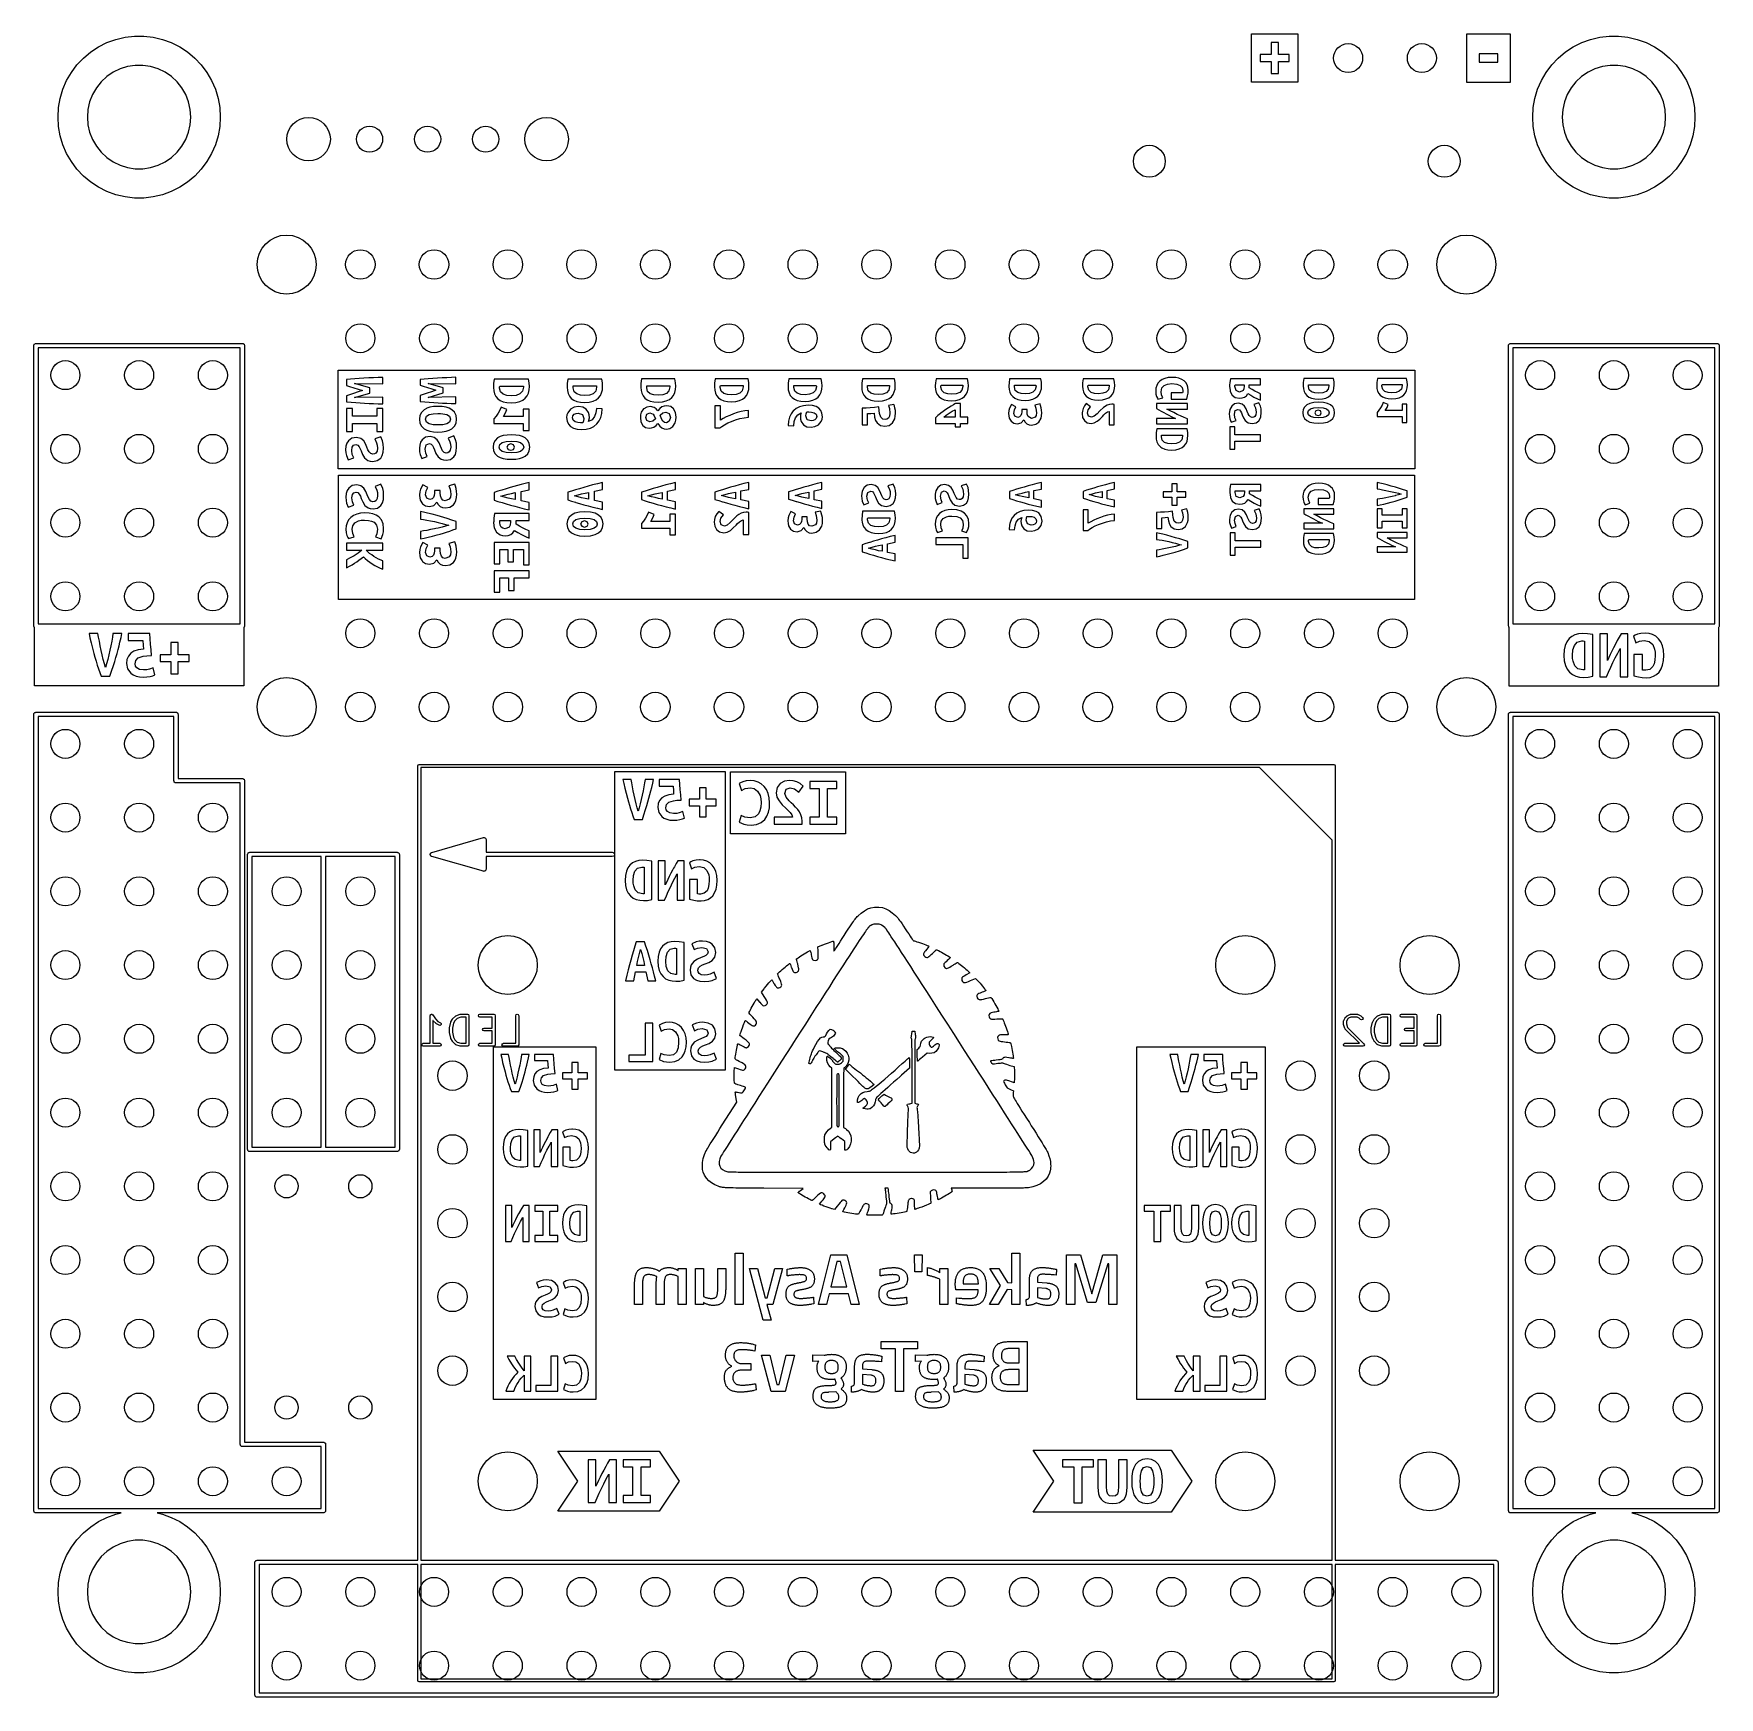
# Model space of a CAD drawing. Extents: x 51 to 109, y -109 to -51.7.
import ezdxf

# ---------------------------------------------------------------- set-up
doc = ezdxf.new("R2010")
doc.units = 0
doc.layers.add('BLACK', color=7, linetype='CONTINUOUS')

msp = doc.modelspace()

# ---------------------------------------------------------------- linework, layer by layer
at = {"layer": 'BLACK', "linetype": 'CONTINUOUS'}
for p, q in [((52.9415, -52.3689), (53.213, -52.1903)), ((53.213, -52.1903), (53.5034, -52.0445)), ((53.5034, -52.0445), (53.8087, -51.9334)), ((53.8087, -51.9334), (54.1248, -51.8584)), ((54.1248, -51.8584), (54.4475, -51.8207)), ((54.4475, -51.8207), (54.7725, -51.8207)), ((54.7725, -51.8207), (55.0952, -51.8584)), ((55.0952, -51.8584), (55.4113, -51.9334)), ((55.4113, -51.9334), (55.7166, -52.0445)), ((55.7166, -52.0445), (56.007, -52.1903)), ((56.007, -52.1903), (56.2785, -52.3689)), ((92.9283, -53.4102), (92.9283, -51.7458)), ((92.9283, -51.7458), (93.2259, -51.7458)), ((93.2259, -51.7458), (94.2261, -51.7458)), ((93.8522, -52.0434), (93.5998, -52.0434)), ((93.5998, -52.0434), (93.5998, -52.4577)), ((93.8522, -52.4577), (93.8522, -52.0434)), ((94.2261, -51.7458), (94.2261, -51.7458)), ((94.2261, -51.7458), (94.5237, -51.7458)), ((94.5237, -51.7458), (94.5237, -53.4102)), ((100.342, -53.4166), (100.342, -51.7394)), ((100.342, -51.7394), (100.64, -51.7394)), ((100.64, -51.7394), (101.544, -51.7394)), ((101.544, -51.7394), (101.842, -51.7394)), ((101.842, -51.7394), (101.842, -53.4166)), ((103.742, -52.3689), (104.013, -52.1903)), ((104.013, -52.1903), (104.303, -52.0445)), ((104.303, -52.0445), (104.609, -51.9334)), ((104.609, -51.9334), (104.925, -51.8584)), ((104.925, -51.8584), (105.248, -51.8207)), ((105.248, -51.8207), (105.572, -51.8207)), ((105.572, -51.8207), (105.895, -51.8584)), ((105.895, -51.8584), (106.211, -51.9334)), ((106.211, -51.9334), (106.517, -52.0445)), ((106.517, -52.0445), (106.807, -52.1903)), ((106.807, -52.1903), (107.078, -52.3689)), ((52.2756, -53.0747), (52.4697, -52.8141)), ((52.4697, -52.8141), (52.6926, -52.5777)), ((52.6926, -52.5777), (52.9415, -52.3689)), ((54.4768, -52.832), (54.2132, -52.8717)), ((54.7432, -52.832), (54.4768, -52.832)), ((55.0068, -52.8717), (54.7432, -52.832)), ((56.2785, -52.3689), (56.5274, -52.5777)), ((56.5274, -52.5777), (56.7503, -52.8141)), ((56.7503, -52.8141), (56.9444, -53.0747)), ((93.5998, -52.4577), (93.2259, -52.4577)), ((93.2259, -52.4577), (93.2259, -52.6983)), ((93.2259, -52.6983), (93.5998, -52.6983)), ((93.5998, -52.6983), (93.5998, -53.1126)), ((94.2261, -52.4577), (93.8522, -52.4577)), ((93.8522, -53.1126), (93.8522, -52.6983)), ((93.8522, -52.6983), (94.2261, -52.6983)), ((94.2261, -52.6983), (94.2261, -52.4577)), ((101.418, -52.4339), (100.766, -52.4339)), ((100.766, -52.4339), (100.766, -52.7221)), ((100.766, -52.7221), (101.418, -52.7221)), ((101.418, -52.7221), (101.418, -52.4339)), ((103.076, -53.0747), (103.27, -52.8141)), ((103.27, -52.8141), (103.493, -52.5777)), ((103.493, -52.5777), (103.742, -52.3689)), ((105.277, -52.832), (105.013, -52.8717)), ((105.543, -52.832), (105.277, -52.832)), ((105.807, -52.8717), (105.543, -52.832)), ((107.078, -52.3689), (107.327, -52.5777)), ((107.327, -52.5777), (107.55, -52.8141)), ((107.55, -52.8141), (107.744, -53.0747)), ((51.9845, -53.6544), (52.1132, -53.3561)), ((52.1132, -53.3561), (52.2756, -53.0747)), ((53.303, -53.3973), (53.1368, -53.6056)), ((53.4983, -53.216), (53.303, -53.3973)), ((53.7185, -53.0659), (53.4983, -53.216)), ((53.9586, -52.9503), (53.7185, -53.0659)), ((54.2132, -52.8717), (53.9586, -52.9503)), ((55.2614, -52.9503), (55.0068, -52.8717)), ((55.5015, -53.0659), (55.2614, -52.9503)), ((55.7217, -53.216), (55.5015, -53.0659)), ((55.917, -53.3973), (55.7217, -53.216)), ((56.0832, -53.6056), (55.917, -53.3973)), ((56.9444, -53.0747), (57.1068, -53.3561)), ((57.1068, -53.3561), (57.2355, -53.6544)), ((93.2259, -53.4102), (92.9283, -53.4102)), ((93.5998, -53.4102), (93.2259, -53.4102)), ((93.5998, -53.1126), (93.8522, -53.1126)), ((94.2261, -53.4102), (93.5998, -53.4102)), ((94.5237, -53.4102), (94.2261, -53.4102)), ((100.64, -53.4166), (100.342, -53.4166)), ((100.766, -53.4166), (100.64, -53.4166)), ((101.544, -53.4166), (100.766, -53.4166)), ((101.842, -53.4166), (101.544, -53.4166)), ((102.784, -53.6544), (102.913, -53.3561)), ((102.913, -53.3561), (103.076, -53.0747)), ((104.103, -53.3973), (103.937, -53.6056)), ((104.298, -53.216), (104.103, -53.3973)), ((104.519, -53.0659), (104.298, -53.216)), ((104.759, -52.9503), (104.519, -53.0659)), ((105.013, -52.8717), (104.759, -52.9503)), ((106.061, -52.9503), (105.807, -52.8717)), ((106.301, -53.0659), (106.061, -52.9503)), ((106.522, -53.216), (106.301, -53.0659)), ((106.717, -53.3973), (106.522, -53.216)), ((106.883, -53.6056), (106.717, -53.3973)), ((107.744, -53.0747), (107.907, -53.3561)), ((107.907, -53.3561), (108.036, -53.6544)), ((51.8349, -54.2856), (51.8913, -53.9657)), ((51.8913, -53.9657), (51.9845, -53.6544)), ((53.0036, -53.8364), (52.9062, -54.0845)), ((53.1368, -53.6056), (53.0036, -53.8364)), ((56.2164, -53.8364), (56.0832, -53.6056)), ((56.3138, -54.0845), (56.2164, -53.8364)), ((57.2355, -53.6544), (57.3287, -53.9657)), ((57.3287, -53.9657), (57.3851, -54.2856)), ((102.635, -54.2856), (102.691, -53.9657)), ((102.691, -53.9657), (102.784, -53.6544)), ((103.804, -53.8364), (103.706, -54.0845)), ((103.937, -53.6056), (103.804, -53.8364)), ((107.016, -53.8364), (106.883, -53.6056)), ((107.114, -54.0845), (107.016, -53.8364)), ((108.036, -53.6544), (108.129, -53.9657)), ((108.129, -53.9657), (108.185, -54.2856)), ((51.816, -54.61), (51.8349, -54.2856)), ((52.8469, -54.3443), (52.827, -54.61)), ((52.9062, -54.0845), (52.8469, -54.3443)), ((56.3731, -54.3443), (56.3138, -54.0845)), ((56.393, -54.61), (56.3731, -54.3443)), ((57.3851, -54.2856), (57.404, -54.61)), ((102.616, -54.61), (102.635, -54.2856)), ((103.647, -54.3443), (103.627, -54.61)), ((103.706, -54.0845), (103.647, -54.3443)), ((107.173, -54.3443), (107.114, -54.0845)), ((107.193, -54.61), (107.173, -54.3443)), ((108.185, -54.2856), (108.204, -54.61)), ((51.8349, -54.9344), (51.816, -54.61)), ((51.8913, -55.2543), (51.8349, -54.9344)), ((52.827, -54.61), (52.8469, -54.8757)), ((52.8469, -54.8757), (52.9062, -55.1355)), ((52.9062, -55.1355), (53.0036, -55.3836)), ((56.2164, -55.3836), (56.3138, -55.1355)), ((56.3138, -55.1355), (56.3731, -54.8757)), ((56.3731, -54.8757), (56.393, -54.61)), ((57.3851, -54.9344), (57.3287, -55.2543)), ((57.404, -54.61), (57.3851, -54.9344)), ((102.635, -54.9344), (102.616, -54.61)), ((102.691, -55.2543), (102.635, -54.9344)), ((103.627, -54.61), (103.647, -54.8757)), ((103.647, -54.8757), (103.706, -55.1355)), ((103.706, -55.1355), (103.804, -55.3836)), ((107.016, -55.3836), (107.114, -55.1355)), ((107.114, -55.1355), (107.173, -54.8757)), ((107.173, -54.8757), (107.193, -54.61)), ((108.185, -54.9344), (108.129, -55.2543)), ((108.204, -54.61), (108.185, -54.9344)), ((51.9845, -55.5656), (51.8913, -55.2543)), ((52.1132, -55.8639), (51.9845, -55.5656)), ((53.0036, -55.3836), (53.1368, -55.6144)), ((53.1368, -55.6144), (53.303, -55.8227)), ((55.917, -55.8227), (56.0832, -55.6144)), ((56.0832, -55.6144), (56.2164, -55.3836)), ((57.2355, -55.5656), (57.1068, -55.8639)), ((57.3287, -55.2543), (57.2355, -55.5656)), ((102.784, -55.5656), (102.691, -55.2543)), ((102.913, -55.8639), (102.784, -55.5656)), ((103.804, -55.3836), (103.937, -55.6144)), ((103.937, -55.6144), (104.103, -55.8227)), ((106.717, -55.8227), (106.883, -55.6144)), ((106.883, -55.6144), (107.016, -55.3836)), ((108.036, -55.5656), (107.907, -55.8639)), ((108.129, -55.2543), (108.036, -55.5656)), ((52.2756, -56.1453), (52.1132, -55.8639)), ((52.4697, -56.4059), (52.2756, -56.1453)), ((53.303, -55.8227), (53.4983, -56.004)), ((53.4983, -56.004), (53.7185, -56.1541)), ((53.7185, -56.1541), (53.9586, -56.2697)), ((53.9586, -56.2697), (54.2132, -56.3483)), ((55.0068, -56.3483), (55.2614, -56.2697)), ((55.2614, -56.2697), (55.5015, -56.1541)), ((55.5015, -56.1541), (55.7217, -56.004)), ((55.7217, -56.004), (55.917, -55.8227)), ((56.9444, -56.1453), (56.7503, -56.4059)), ((57.1068, -55.8639), (56.9444, -56.1453)), ((103.076, -56.1453), (102.913, -55.8639)), ((103.27, -56.4059), (103.076, -56.1453)), ((104.103, -55.8227), (104.298, -56.004)), ((104.298, -56.004), (104.519, -56.1541)), ((104.519, -56.1541), (104.759, -56.2697)), ((104.759, -56.2697), (105.013, -56.3483)), ((105.807, -56.3483), (106.061, -56.2697)), ((106.061, -56.2697), (106.301, -56.1541)), ((106.301, -56.1541), (106.522, -56.004)), ((106.522, -56.004), (106.717, -55.8227)), ((107.744, -56.1453), (107.55, -56.4059)), ((107.907, -55.8639), (107.744, -56.1453)), ((52.6926, -56.6423), (52.4697, -56.4059)), ((52.9415, -56.8511), (52.6926, -56.6423)), ((53.213, -57.0297), (52.9415, -56.8511)), ((54.2132, -56.3483), (54.4768, -56.388)), ((54.4768, -56.388), (54.7432, -56.388)), ((54.7432, -56.388), (55.0068, -56.3483)), ((56.2785, -56.8511), (56.007, -57.0297)), ((56.5274, -56.6423), (56.2785, -56.8511)), ((56.7503, -56.4059), (56.5274, -56.6423)), ((103.493, -56.6423), (103.27, -56.4059)), ((103.742, -56.8511), (103.493, -56.6423)), ((104.013, -57.0297), (103.742, -56.8511)), ((105.013, -56.3483), (105.277, -56.388)), ((105.277, -56.388), (105.543, -56.388)), ((105.543, -56.388), (105.807, -56.3483)), ((107.078, -56.8511), (106.807, -57.0297)), ((107.327, -56.6423), (107.078, -56.8511)), ((107.55, -56.4059), (107.327, -56.6423)), ((53.5034, -57.1755), (53.213, -57.0297)), ((53.8087, -57.2866), (53.5034, -57.1755)), ((54.1248, -57.3616), (53.8087, -57.2866)), ((54.4475, -57.3993), (54.1248, -57.3616)), ((54.7725, -57.3993), (54.4475, -57.3993)), ((55.0952, -57.3616), (54.7725, -57.3993)), ((55.4113, -57.2866), (55.0952, -57.3616)), ((55.7166, -57.1755), (55.4113, -57.2866)), ((56.007, -57.0297), (55.7166, -57.1755)), ((104.303, -57.1755), (104.013, -57.0297)), ((104.609, -57.2866), (104.303, -57.1755)), ((104.925, -57.3616), (104.609, -57.2866)), ((105.248, -57.3993), (104.925, -57.3616)), ((105.572, -57.3993), (105.248, -57.3993)), ((105.895, -57.3616), (105.572, -57.3993)), ((106.211, -57.2866), (105.895, -57.3616)), ((106.517, -57.1755), (106.211, -57.2866)), ((106.807, -57.0297), (106.517, -57.1755)), ((50.979, -62.484), (50.9807, -62.4743)), ((50.979, -72.136), (50.979, -62.484)), ((50.9801, -62.471), (50.9818, -62.4681)), ((50.9807, -62.4743), (50.9801, -62.471)), ((50.9818, -62.4681), (50.9835, -62.4583)), ((50.9835, -62.4583), (50.996, -62.4434)), ((50.996, -62.4434), (51.0058, -62.4265)), ((51.0058, -62.4265), (51.0121, -62.4242)), ((51.0121, -62.4242), (51.0165, -62.419)), ((51.0165, -62.419), (51.0357, -62.4157)), ((51.0357, -62.4157), (51.054, -62.409)), ((51.054, -62.409), (58.166, -62.409)), ((51.129, -62.559), (51.129, -72.061)), ((58.091, -62.559), (51.129, -62.559)), ((58.091, -72.061), (58.091, -62.559)), ((58.166, -62.409), (58.1757, -62.4107)), ((58.1757, -62.4107), (58.179, -62.4101)), ((58.179, -62.4101), (58.1819, -62.4118)), ((58.1819, -62.4118), (58.1917, -62.4135)), ((58.1917, -62.4135), (58.2066, -62.426)), ((58.2066, -62.426), (58.2235, -62.4358)), ((58.2235, -62.4358), (58.2258, -62.4421)), ((58.2258, -62.4421), (58.231, -62.4465)), ((58.231, -62.4465), (58.2343, -62.4657)), ((58.2343, -62.4657), (58.241, -62.484)), ((58.241, -62.484), (58.241, -72.136)), ((101.779, -62.484), (101.781, -62.4743)), ((101.779, -72.136), (101.779, -62.484)), ((101.78, -62.471), (101.782, -62.4681)), ((101.781, -62.4743), (101.78, -62.471)), ((101.782, -62.4681), (101.784, -62.4583)), ((101.784, -62.4583), (101.796, -62.4434)), ((101.796, -62.4434), (101.806, -62.4265)), ((101.806, -62.4265), (101.812, -62.4242)), ((101.812, -62.4242), (101.816, -62.419)), ((101.816, -62.419), (101.836, -62.4157)), ((101.836, -62.4157), (101.854, -62.409)), ((101.854, -62.409), (108.966, -62.409)), ((101.929, -62.559), (101.929, -72.061)), ((108.891, -62.559), (101.929, -62.559)), ((108.891, -72.061), (108.891, -62.559)), ((108.966, -62.409), (108.976, -62.4107)), ((108.976, -62.4107), (108.979, -62.4101)), ((108.979, -62.4101), (108.982, -62.4118)), ((108.982, -62.4118), (108.992, -62.4135)), ((108.992, -62.4135), (109.007, -62.426)), ((109.007, -62.426), (109.023, -62.4358)), ((109.023, -62.4358), (109.026, -62.4421)), ((109.026, -62.4421), (109.031, -62.4465)), ((109.031, -62.4465), (109.034, -62.4657)), ((109.034, -62.4657), (109.041, -62.484)), ((109.041, -62.484), (109.041, -72.136)), ((61.4721, -63.5751), (61.4721, -63.3231)), ((61.4721, -63.3231), (98.5479, -63.3231)), ((61.4721, -66.4729), (61.4721, -63.5751)), ((61.889, -63.635), (61.7524, -63.6483)), ((61.7524, -63.6483), (61.7524, -63.854)), ((61.7524, -63.854), (61.8612, -63.8893)), ((62.0366, -63.6231), (61.889, -63.635)), ((62.5588, -63.9407), (62.0306, -63.7935)), ((62.0306, -63.7935), (63.0003, -63.8036)), ((62.1924, -63.6128), (62.0366, -63.6231)), ((62.3532, -63.604), (62.1924, -63.6128)), ((62.517, -63.5962), (62.3532, -63.604)), ((62.6818, -63.5889), (62.517, -63.5962)), ((62.8441, -63.5821), (62.6818, -63.5889)), ((63.0003, -63.5758), (62.8441, -63.5821)), ((63.0003, -63.8036), (63.0003, -63.5758)), ((64.4255, -63.6334), (64.291, -63.6466)), ((64.291, -63.6466), (64.291, -63.8492)), ((64.291, -63.8492), (64.3982, -63.8839)), ((64.571, -63.6217), (64.4255, -63.6334)), ((65.0855, -63.9346), (64.5651, -63.7896)), ((64.5651, -63.7896), (65.5205, -63.7995)), ((64.7245, -63.6116), (64.571, -63.6217)), ((64.8829, -63.6029), (64.7245, -63.6116)), ((65.0443, -63.5952), (64.8829, -63.6029)), ((65.2067, -63.588), (65.0443, -63.5952)), ((65.3666, -63.5813), (65.2067, -63.588)), ((65.5205, -63.5751), (65.3666, -63.5813)), ((65.5205, -63.7995), (65.5205, -63.5751)), ((66.8212, -63.7897), (66.8153, -63.9248)), ((66.8447, -63.6351), (66.8212, -63.7897)), ((68.027, -63.6351), (66.8447, -63.6351)), ((68.0495, -63.7672), (68.027, -63.6351)), ((68.0563, -63.8935), (68.0495, -63.7672)), ((69.3589, -63.786), (69.3542, -63.8935)), ((69.382, -63.6336), (69.3589, -63.786)), ((70.5473, -63.6336), (69.382, -63.6336)), ((70.5695, -63.7638), (70.5473, -63.6336)), ((70.5762, -63.8882), (70.5695, -63.7638)), ((71.896, -63.7824), (71.8914, -63.8882)), ((71.9188, -63.6321), (71.896, -63.7824)), ((73.0677, -63.6321), (71.9188, -63.6321)), ((72.0948, -63.9003), (72.0995, -63.866)), ((72.0995, -63.866), (72.8908, -63.866)), ((72.8908, -63.866), (72.8927, -63.887)), ((73.0895, -63.7605), (73.0677, -63.6321)), ((73.0962, -63.8832), (73.0895, -63.7605)), ((74.4327, -63.7788), (74.4282, -63.8832)), ((74.4552, -63.6307), (74.4327, -63.7788)), ((75.588, -63.6307), (74.4552, -63.6307)), ((74.6287, -63.8951), (74.6334, -63.8613)), ((74.6334, -63.8613), (75.4136, -63.8613)), ((75.4136, -63.8613), (75.4155, -63.882)), ((75.6096, -63.7573), (75.588, -63.6307)), ((75.6161, -63.8782), (75.6096, -63.7573)), ((76.9689, -63.7754), (76.9645, -63.8782)), ((76.9911, -63.6293), (76.9689, -63.7754)), ((78.1083, -63.6293), (76.9911, -63.6293)), ((77.1622, -63.8901), (77.1669, -63.8568)), ((77.1669, -63.8568), (77.9363, -63.8568)), ((77.9363, -63.8568), (77.9382, -63.8771)), ((78.1296, -63.7541), (78.1083, -63.6293)), ((78.1361, -63.8734), (78.1296, -63.7541)), ((79.5047, -63.7721), (79.5003, -63.8734)), ((79.5266, -63.6279), (79.5047, -63.7721)), ((80.6287, -63.6279), (79.5266, -63.6279)), ((79.6954, -63.8852), (79.7, -63.8523)), ((79.7, -63.8523), (80.459, -63.8523)), ((80.459, -63.8523), (80.4608, -63.8724)), ((80.6496, -63.7511), (80.6287, -63.6279)), ((80.656, -63.8688), (80.6496, -63.7511)), ((82.0401, -63.7688), (82.0358, -63.8688)), ((82.0617, -63.6266), (82.0401, -63.7688)), ((83.149, -63.6266), (82.0617, -63.6266)), ((82.2282, -63.8804), (82.2327, -63.848)), ((82.2327, -63.848), (82.9816, -63.848)), ((82.9816, -63.848), (82.9834, -63.8678)), ((82.9834, -63.8678), (82.9834, -63.8876)), ((83.1697, -63.7481), (83.149, -63.6266)), ((83.1681, -63.9729), (83.176, -63.8642)), ((83.176, -63.8642), (83.1697, -63.7481)), ((84.5708, -63.8642), (84.5698, -63.8882)), ((84.5751, -63.7656), (84.5708, -63.8642)), ((84.5964, -63.6253), (84.5751, -63.7656)), ((85.6693, -63.6253), (84.5964, -63.6253)), ((84.7607, -63.8758), (84.7652, -63.8438)), ((84.7652, -63.8438), (85.5041, -63.8438)), ((85.5041, -63.8438), (85.5059, -63.8633)), ((85.5059, -63.8633), (85.5059, -63.8829)), ((85.6897, -63.7452), (85.6693, -63.6253)), ((85.6882, -63.967), (85.696, -63.8598)), ((85.696, -63.8598), (85.6897, -63.7452)), ((87.1055, -63.8598), (87.1044, -63.8835)), ((87.1097, -63.7626), (87.1055, -63.8598)), ((87.1307, -63.6241), (87.1097, -63.7626)), ((88.1896, -63.6241), (87.1307, -63.6241)), ((87.2929, -63.8713), (87.2973, -63.8397)), ((87.2973, -63.8397), (88.0266, -63.8397)), ((88.0266, -63.8397), (88.0283, -63.859)), ((88.0283, -63.859), (88.0283, -63.8783)), ((88.2098, -63.7424), (88.1896, -63.6241)), ((88.2083, -63.9613), (88.2159, -63.8555)), ((88.2159, -63.8555), (88.2098, -63.7424)), ((89.6621, -63.8582), (89.6355, -63.946)), ((89.6636, -63.8555), (89.6621, -63.8582)), ((89.7064, -63.779), (89.6636, -63.8555)), ((89.7685, -63.7111), (89.7064, -63.779)), ((89.8479, -63.6553), (89.7685, -63.7111)), ((89.8395, -63.9413), (89.9165, -63.8556)), ((89.9442, -63.6125), (89.8479, -63.6553)), ((89.9165, -63.8556), (90.0342, -63.8071)), ((90.0569, -63.5852), (89.9442, -63.6125)), ((90.0342, -63.8071), (90.1856, -63.7924)), ((90.1856, -63.5761), (90.0569, -63.5852)), ((90.3156, -63.5839), (90.1856, -63.5761)), ((90.1856, -63.7924), (90.3524, -63.8076)), ((90.4287, -63.6073), (90.3156, -63.5839)), ((90.3524, -63.8076), (90.4685, -63.853)), ((90.5248, -63.6449), (90.4287, -63.6073)), ((90.4685, -63.853), (90.5367, -63.9279)), ((90.6035, -63.6955), (90.5248, -63.6449)), ((90.665, -63.7585), (90.6035, -63.6955)), ((90.7091, -63.8331), (90.665, -63.7585)), ((90.7357, -63.9185), (90.7091, -63.8331)), ((92.1744, -63.8352), (92.1726, -63.895)), ((92.1786, -63.7635), (92.1744, -63.8352)), ((92.1872, -63.6891), (92.1786, -63.7635)), ((92.2, -63.6216), (92.1872, -63.6891)), ((93.2422, -63.6216), (92.2, -63.6216)), ((92.3555, -63.895), (92.3563, -63.866)), ((92.3563, -63.866), (92.3606, -63.8318)), ((92.3606, -63.8318), (92.6784, -63.8318)), ((92.6784, -63.8318), (92.6784, -63.8779)), ((92.8527, -63.9412), (92.8527, -63.8318)), ((92.8527, -63.8318), (93.2422, -63.8318)), ((93.2422, -63.8318), (93.2422, -63.6216)), ((94.7113, -63.7538), (94.7062, -63.8702)), ((94.7315, -63.6205), (94.7113, -63.7538)), ((95.7506, -63.6205), (94.7315, -63.6205)), ((94.8868, -63.8887), (94.8876, -63.8584)), ((94.8876, -63.8584), (94.8918, -63.828)), ((94.8918, -63.828), (95.5937, -63.828)), ((95.5953, -63.8651), (95.5684, -63.9841)), ((95.5937, -63.828), (95.5953, -63.8466)), ((95.5953, -63.8466), (95.5953, -63.8651)), ((95.77, -63.7344), (95.7506, -63.6205)), ((95.7685, -63.9451), (95.7759, -63.8432)), ((95.7759, -63.8432), (95.77, -63.7344)), ((97.2405, -63.8432), (97.2395, -63.866)), ((97.2395, -63.866), (97.247, -63.9632)), ((97.2445, -63.751), (97.2405, -63.8432)), ((97.2645, -63.6194), (97.2445, -63.751)), ((98.2709, -63.6194), (97.2645, -63.6194)), ((97.4178, -63.8843), (97.4186, -63.8543)), ((97.4186, -63.8543), (97.4228, -63.8243)), ((97.4228, -63.8243), (98.1159, -63.8243)), ((98.1176, -63.861), (98.0909, -63.9784)), ((98.1159, -63.8243), (98.1176, -63.8426)), ((98.1176, -63.8426), (98.1176, -63.861)), ((98.29, -63.7318), (98.2709, -63.6194)), ((98.2886, -63.9399), (98.2959, -63.8393)), ((98.2959, -63.8393), (98.29, -63.7318)), ((98.5479, -63.3231), (98.5479, -63.5751)), ((98.5479, -63.5751), (98.5479, -63.8393)), ((98.5479, -63.8393), (98.5479, -64.3649)), ((61.8592, -64.1745), (61.7524, -64.2108)), ((61.7524, -64.2108), (61.7524, -64.4165)), ((61.7524, -64.4165), (61.9137, -64.4303)), ((61.9973, -64.1302), (61.8592, -64.1745)), ((61.8612, -63.8893), (62.0044, -63.9346)), ((61.9137, -64.4303), (62.0709, -64.4437)), ((62.1505, -64.0798), (61.9973, -64.1302)), ((62.0044, -63.9346), (62.1596, -63.983)), ((62.0306, -64.2754), (62.5588, -64.1221)), ((63.0003, -64.2633), (62.0306, -64.2754)), ((62.0709, -64.4437), (62.2254, -64.4558)), ((62.3048, -64.0294), (62.1505, -64.0798)), ((62.1596, -63.983), (62.3048, -64.0294)), ((62.5588, -64.1221), (62.5588, -63.9407)), ((63.0003, -64.4911), (63.0003, -64.2633)), ((64.3962, -64.165), (64.291, -64.2008)), ((64.291, -64.2008), (64.291, -64.4034)), ((64.291, -64.4034), (64.4499, -64.417)), ((64.5323, -64.1213), (64.3962, -64.165)), ((64.3982, -63.8839), (64.5393, -63.9286)), ((64.4499, -64.417), (64.6048, -64.4302)), ((64.6833, -64.0717), (64.5323, -64.1213)), ((64.5393, -63.9286), (64.6922, -63.9763)), ((64.5651, -64.2643), (65.0855, -64.1134)), ((65.5205, -64.2524), (64.5651, -64.2643)), ((64.6048, -64.4302), (64.757, -64.4421)), ((64.8352, -64.022), (64.6833, -64.0717)), ((64.6922, -63.9763), (64.8352, -64.022)), ((64.757, -64.4421), (64.9077, -64.452)), ((65.0855, -64.1134), (65.0855, -63.9346)), ((65.5205, -64.4769), (65.5205, -64.2524)), ((66.8153, -63.9248), (66.8241, -64.039)), ((66.8241, -64.039), (66.8506, -64.143)), ((66.8506, -64.143), (66.8958, -64.2343)), ((66.8958, -64.2343), (66.9612, -64.3104)), ((66.9612, -64.3104), (67.0468, -64.3713)), ((67.0248, -63.9463), (67.0257, -63.9111)), ((67.059, -64.0775), (67.0248, -63.9463)), ((67.0257, -63.9111), (67.0306, -63.8758)), ((67.0306, -63.8758), (67.8449, -63.8758)), ((67.0468, -64.3713), (67.153, -64.4171)), ((67.15, -64.1577), (67.059, -64.0775)), ((67.2812, -64.1988), (67.15, -64.1577)), ((67.153, -64.4171), (67.2814, -64.4457)), ((67.4339, -64.2106), (67.2812, -64.1988)), ((67.2814, -64.4457), (67.4339, -64.4552)), ((67.5993, -64.1959), (67.4339, -64.2106)), ((67.4339, -64.4552), (67.5897, -64.4447)), ((67.5897, -64.4447), (67.7206, -64.4132)), ((67.7294, -64.1469), (67.5993, -64.1959)), ((67.7206, -64.4132), (67.828, -64.363)), ((67.8156, -64.0569), (67.7294, -64.1469)), ((67.8469, -63.9189), (67.8156, -64.0569)), ((67.828, -64.363), (67.9134, -64.2967)), ((67.8449, -63.8758), (67.8469, -63.8974)), ((67.8469, -63.8974), (67.8469, -63.9189)), ((67.9134, -64.2967), (67.9778, -64.2152)), ((67.9778, -64.2152), (68.0221, -64.1195)), ((68.0221, -64.1195), (68.0478, -64.0116)), ((68.0478, -64.0116), (68.0563, -63.8935)), ((69.3542, -63.8935), (69.3531, -63.9191)), ((69.3531, -63.9191), (69.3618, -64.0317)), ((69.3618, -64.0317), (69.3878, -64.1342)), ((69.3878, -64.1342), (69.4324, -64.2242)), ((69.4324, -64.2242), (69.4968, -64.2992)), ((69.4968, -64.2992), (69.5812, -64.3592)), ((69.5595, -63.9403), (69.5605, -63.9056)), ((69.5933, -64.0696), (69.5595, -63.9403)), ((69.5605, -63.9056), (69.5653, -63.8709)), ((69.5653, -63.8709), (70.3679, -63.8709)), ((69.5812, -64.3592), (69.6859, -64.4043)), ((69.683, -64.1487), (69.5933, -64.0696)), ((69.8122, -64.1892), (69.683, -64.1487)), ((69.6859, -64.4043), (69.8125, -64.4325)), ((69.9627, -64.2008), (69.8122, -64.1892)), ((69.8125, -64.4325), (69.9627, -64.4419)), ((70.1258, -64.1863), (69.9627, -64.2008)), ((69.9627, -64.4419), (70.1163, -64.4316)), ((70.1163, -64.4316), (70.2454, -64.4005)), ((70.2541, -64.1381), (70.1258, -64.1863)), ((70.2454, -64.4005), (70.3512, -64.351)), ((70.3389, -64.0493), (70.2541, -64.1381)), ((70.3698, -63.9133), (70.3389, -64.0493)), ((70.3512, -64.351), (70.4354, -64.2857)), ((70.3679, -63.8709), (70.3698, -63.8921)), ((70.3698, -63.8921), (70.3698, -63.9133)), ((70.4354, -64.2857), (70.4988, -64.2054)), ((70.4988, -64.2054), (70.5425, -64.1111)), ((70.5425, -64.1111), (70.5678, -64.0047)), ((70.5678, -64.0047), (70.5762, -63.8882)), ((71.8914, -63.8882), (71.8903, -63.9136)), ((71.8903, -63.9136), (71.8989, -64.0246)), ((71.8989, -64.0246), (71.9246, -64.1257)), ((71.9246, -64.1257), (71.9685, -64.2143)), ((71.9685, -64.2143), (72.032, -64.2883)), ((72.032, -64.2883), (72.1152, -64.3475)), ((72.0938, -63.9345), (72.0948, -63.9003)), ((72.1271, -64.0619), (72.0938, -63.9345)), ((72.1152, -64.3475), (72.2184, -64.3919)), ((72.2156, -64.1399), (72.1271, -64.0619)), ((72.343, -64.1799), (72.2156, -64.1399)), ((72.2184, -64.3919), (72.3432, -64.4198)), ((72.4913, -64.1913), (72.343, -64.1799)), ((72.3432, -64.4198), (72.4913, -64.429)), ((72.6521, -64.177), (72.4913, -64.1913)), ((72.4913, -64.429), (72.6428, -64.4188)), ((72.6428, -64.4188), (72.77, -64.3881)), ((72.7786, -64.1295), (72.6521, -64.177)), ((72.77, -64.3881), (72.8744, -64.3394)), ((72.8622, -64.042), (72.7786, -64.1295)), ((72.8927, -63.9079), (72.8622, -64.042)), ((72.8744, -64.3394), (72.9573, -64.275)), ((72.8927, -63.887), (72.8927, -63.9079)), ((72.9573, -64.275), (73.0199, -64.1958)), ((73.0199, -64.1958), (73.0629, -64.1028)), ((73.0629, -64.1028), (73.0879, -63.998)), ((73.0879, -63.998), (73.0962, -63.8832)), ((74.4282, -63.8832), (74.4271, -63.9082)), ((74.4271, -63.9082), (74.4355, -64.0177)), ((74.4355, -64.0177), (74.4608, -64.1173)), ((74.4608, -64.1173), (74.5042, -64.2048)), ((74.5042, -64.2048), (74.5668, -64.2777)), ((74.5668, -64.2777), (74.6489, -64.3361)), ((74.6278, -63.9289), (74.6287, -63.8951)), ((74.6606, -64.0545), (74.6278, -63.9289)), ((74.6489, -64.3361), (74.7506, -64.3799)), ((74.7478, -64.1314), (74.6606, -64.0545)), ((74.8734, -64.1708), (74.7478, -64.1314)), ((74.7506, -64.3799), (74.8737, -64.4073)), ((75.0197, -64.182), (74.8734, -64.1708)), ((74.8737, -64.4073), (75.0197, -64.4165)), ((75.1782, -64.168), (75.0197, -64.182)), ((75.0197, -64.4165), (75.1691, -64.4064)), ((75.1691, -64.4064), (75.2945, -64.3762)), ((75.3029, -64.1211), (75.1782, -64.168)), ((75.2945, -64.3762), (75.3974, -64.3281)), ((75.3854, -64.0348), (75.3029, -64.1211)), ((75.4155, -63.9026), (75.3854, -64.0348)), ((75.3974, -64.3281), (75.4792, -64.2646)), ((75.4155, -63.882), (75.4155, -63.9026)), ((75.4792, -64.2646), (75.5409, -64.1865)), ((75.5409, -64.1865), (75.5833, -64.0948)), ((75.5833, -64.0948), (75.6079, -63.9915)), ((75.6079, -63.9915), (75.6161, -63.8782)), ((76.9645, -63.8782), (76.9634, -63.903)), ((76.9634, -63.903), (76.9717, -64.011)), ((76.9717, -64.011), (76.9967, -64.1093)), ((76.9967, -64.1093), (77.0395, -64.1955)), ((77.0395, -64.1955), (77.1012, -64.2674)), ((77.1012, -64.2674), (77.1821, -64.325)), ((77.1613, -63.9234), (77.1622, -63.8901)), ((77.1937, -64.0473), (77.1613, -63.9234)), ((77.1821, -64.325), (77.2825, -64.3682)), ((77.2797, -64.1231), (77.1937, -64.0473)), ((77.4036, -64.162), (77.2797, -64.1231)), ((77.2825, -64.3682), (77.4038, -64.3953)), ((77.5479, -64.1731), (77.4036, -64.162)), ((77.4038, -64.3953), (77.5479, -64.4043)), ((77.7042, -64.1592), (77.5479, -64.1731)), ((77.5479, -64.4043), (77.6952, -64.3943)), ((77.6952, -64.3943), (77.8189, -64.3645)), ((77.8272, -64.113), (77.7042, -64.1592)), ((77.8189, -64.3645), (77.9204, -64.3171)), ((77.9086, -64.0279), (77.8272, -64.113)), ((77.9382, -63.8975), (77.9086, -64.0279)), ((77.9204, -64.3171), (78.0011, -64.2545)), ((77.9382, -63.8771), (77.9382, -63.8975)), ((78.0011, -64.2545), (78.0619, -64.1775)), ((78.0619, -64.1775), (78.1037, -64.0871)), ((78.1037, -64.0871), (78.128, -63.9851)), ((78.128, -63.9851), (78.1361, -63.8734)), ((79.5003, -63.8734), (79.4993, -63.8979)), ((79.4993, -63.8979), (79.5075, -64.0045)), ((79.5075, -64.0045), (79.5321, -64.1014)), ((79.5321, -64.1014), (79.5743, -64.1865)), ((79.5743, -64.1865), (79.6352, -64.2574)), ((79.6352, -64.2574), (79.715, -64.3142)), ((79.6945, -63.918), (79.6954, -63.8852)), ((79.7264, -64.0403), (79.6945, -63.918)), ((79.715, -64.3142), (79.814, -64.3568)), ((79.8113, -64.1151), (79.7264, -64.0403)), ((79.9335, -64.1534), (79.8113, -64.1151)), ((79.814, -64.3568), (79.9337, -64.3835)), ((80.0758, -64.1643), (79.9335, -64.1534)), ((79.9337, -64.3835), (80.0758, -64.3924)), ((80.23, -64.1506), (80.0758, -64.1643)), ((80.0758, -64.3924), (80.2211, -64.3826)), ((80.2211, -64.3826), (80.3431, -64.3532)), ((80.3513, -64.105), (80.23, -64.1506)), ((80.3431, -64.3532), (80.4432, -64.3064)), ((80.4316, -64.0211), (80.3513, -64.105)), ((80.4608, -63.8925), (80.4316, -64.0211)), ((80.4432, -64.3064), (80.5228, -64.2446)), ((80.4608, -63.8724), (80.4608, -63.8925)), ((80.5228, -64.2446), (80.5828, -64.1687)), ((80.5828, -64.1687), (80.6241, -64.0795)), ((80.6241, -64.0795), (80.6481, -63.9789)), ((80.6481, -63.9789), (80.656, -63.8688)), ((82.0358, -63.8688), (82.0347, -63.893)), ((82.0347, -63.893), (82.0428, -63.9981)), ((82.0428, -63.9981), (82.0671, -64.0937)), ((82.0671, -64.0937), (82.1088, -64.1777)), ((82.1088, -64.1777), (82.1688, -64.2476)), ((82.1688, -64.2476), (82.2476, -64.3037)), ((82.2273, -63.9128), (82.2282, -63.8804)), ((82.2588, -64.0334), (82.2273, -63.9128)), ((82.2476, -64.3037), (82.3452, -64.3457)), ((82.3425, -64.1072), (82.2588, -64.0334)), ((82.4632, -64.145), (82.3425, -64.1072)), ((82.3452, -64.3457), (82.4634, -64.3721)), ((82.6036, -64.1558), (82.4632, -64.145)), ((82.4634, -64.3721), (82.6036, -64.3808)), ((82.7557, -64.1423), (82.6036, -64.1558)), ((82.6036, -64.3808), (82.7469, -64.3712)), ((82.7469, -64.3712), (82.8673, -64.3421)), ((82.8754, -64.0973), (82.7557, -64.1423)), ((82.8673, -64.3421), (82.9661, -64.296)), ((82.9546, -64.0145), (82.8754, -64.0973)), ((82.9834, -63.8876), (82.9546, -64.0145)), ((82.9661, -64.296), (83.0446, -64.235)), ((83.0446, -64.235), (83.1038, -64.1601)), ((83.1038, -64.1601), (83.1445, -64.0721)), ((83.1445, -64.0721), (83.1681, -63.9729)), ((84.5698, -63.8882), (84.5778, -63.9919)), ((84.5778, -63.9919), (84.6017, -64.0863)), ((84.6017, -64.0863), (84.6428, -64.1691)), ((84.6428, -64.1691), (84.7021, -64.2381)), ((84.7021, -64.2381), (84.7798, -64.2934)), ((84.7598, -63.9077), (84.7607, -63.8758)), ((84.7909, -64.0268), (84.7598, -63.9077)), ((84.7798, -64.2934), (84.8762, -64.3349)), ((84.8735, -64.0996), (84.7909, -64.0268)), ((84.9925, -64.1369), (84.8735, -64.0996)), ((84.8762, -64.3349), (84.9928, -64.3609)), ((85.1311, -64.1475), (84.9925, -64.1369)), ((84.9928, -64.3609), (85.1311, -64.3696)), ((85.2812, -64.1342), (85.1311, -64.1475)), ((85.1311, -64.3696), (85.2725, -64.36)), ((85.2725, -64.36), (85.3913, -64.3314)), ((85.3993, -64.0898), (85.2812, -64.1342)), ((85.3913, -64.3314), (85.4888, -64.2859)), ((85.4775, -64.0081), (85.3993, -64.0898)), ((85.5059, -63.8829), (85.4775, -64.0081)), ((85.4888, -64.2859), (85.5663, -64.2257)), ((85.5663, -64.2257), (85.6247, -64.1518)), ((85.6247, -64.1518), (85.6649, -64.0649)), ((85.6649, -64.0649), (85.6882, -63.967)), ((87.1044, -63.8835), (87.1123, -63.9859)), ((87.1123, -63.9859), (87.136, -64.079)), ((87.136, -64.079), (87.1765, -64.1607)), ((87.1765, -64.1607), (87.235, -64.2289)), ((87.235, -64.2289), (87.3117, -64.2835)), ((87.292, -63.9028), (87.2929, -63.8713)), ((87.3227, -64.0203), (87.292, -63.9028)), ((87.3117, -64.2835), (87.4069, -64.3244)), ((87.4042, -64.0921), (87.3227, -64.0203)), ((87.5217, -64.129), (87.4042, -64.0921)), ((87.4069, -64.3244), (87.5219, -64.3501)), ((87.6584, -64.1395), (87.5217, -64.129)), ((87.5219, -64.3501), (87.6584, -64.3586)), ((87.8066, -64.1263), (87.6584, -64.1395)), ((87.6584, -64.3586), (87.798, -64.3492)), ((87.798, -64.3492), (87.9153, -64.3209)), ((87.9232, -64.0825), (87.8066, -64.1263)), ((87.9153, -64.3209), (88.0115, -64.276)), ((88.0003, -64.0019), (87.9232, -64.0825)), ((88.0283, -63.8783), (88.0003, -64.0019)), ((88.0115, -64.276), (88.088, -64.2166)), ((88.088, -64.2166), (88.1456, -64.1436)), ((88.1456, -64.1436), (88.1853, -64.058)), ((88.1853, -64.058), (88.2083, -63.9613)), ((89.6355, -63.946), (89.6266, -64.0399)), ((89.6266, -64.0399), (89.6361, -64.1515)), ((89.6361, -64.1515), (89.6578, -64.2372)), ((89.6578, -64.2372), (89.6837, -64.2969)), ((89.6837, -64.2969), (89.7045, -64.3324)), ((89.7045, -64.3324), (89.8741, -64.277)), ((89.8118, -64.0693), (89.8395, -63.9413)), ((89.8308, -64.1835), (89.8118, -64.0693)), ((89.8741, -64.277), (89.8308, -64.1835)), ((90.5525, -64.1143), (90.1614, -64.1143)), ((90.1614, -64.1143), (90.1614, -64.3272)), ((90.1614, -64.3272), (90.6961, -64.3272)), ((90.5367, -63.9279), (90.5594, -64.0313)), ((90.5577, -64.0728), (90.5525, -64.1143)), ((90.5594, -64.0313), (90.5577, -64.0728)), ((90.6961, -64.3272), (90.7273, -64.2086)), ((90.7273, -64.2086), (90.7402, -64.1197)), ((90.7446, -64.0139), (90.7357, -63.9185)), ((90.7402, -64.1197), (90.7446, -64.0139)), ((92.1726, -63.895), (92.1875, -64.0139)), ((92.1875, -64.0139), (92.1932, -64.059)), ((92.1932, -64.059), (92.2564, -64.1855)), ((92.2564, -64.1855), (92.3649, -64.2666)), ((92.3948, -64.03), (92.3555, -63.895)), ((92.3649, -64.2666), (92.5195, -64.2948)), ((92.5178, -64.0813), (92.3948, -64.03)), ((92.6365, -64.0334), (92.5178, -64.0813)), ((92.5195, -64.2948), (92.6075, -64.2854)), ((92.6075, -64.2854), (92.6869, -64.2572)), ((92.6679, -63.9706), (92.6365, -64.0334)), ((92.6784, -63.8779), (92.6679, -63.9706)), ((92.6869, -64.2572), (92.7531, -64.2073)), ((92.7531, -64.2073), (92.8014, -64.1325)), ((92.8014, -64.1325), (92.8996, -64.194)), ((92.9494, -63.999), (92.8527, -63.9412)), ((92.8996, -64.194), (93.0124, -64.2572)), ((93.0449, -64.0531), (92.9494, -63.999)), ((93.0124, -64.2572), (93.1303, -64.3162)), ((93.1416, -64.102), (93.0449, -64.0531)), ((93.1303, -64.3162), (93.2422, -64.3649)), ((93.2422, -64.1445), (93.1416, -64.102)), ((93.2422, -64.3649), (93.2422, -64.1445)), ((94.7062, -63.8702), (94.7138, -63.9687)), ((94.7138, -63.9687), (94.7366, -64.0583)), ((94.7366, -64.0583), (94.7756, -64.137)), ((94.7756, -64.137), (94.8319, -64.2026)), ((94.8319, -64.2026), (94.9057, -64.2551)), ((94.9163, -64.0018), (94.8868, -63.8887)), ((94.9057, -64.2551), (94.9973, -64.2945)), ((94.9947, -64.071), (94.9163, -64.0018)), ((95.0708, -64.4425), (94.9347, -64.474)), ((95.1078, -64.1064), (94.9947, -64.071)), ((94.9973, -64.2945), (95.108, -64.3192)), ((95.2377, -64.432), (95.0708, -64.4425)), ((95.2394, -64.1165), (95.1078, -64.1064)), ((95.108, -64.3192), (95.2394, -64.3274)), ((95.4064, -64.4423), (95.2377, -64.432)), ((95.3819, -64.1039), (95.2394, -64.1165)), ((95.2394, -64.3274), (95.3737, -64.3183)), ((95.3737, -64.3183), (95.4865, -64.2911)), ((95.4941, -64.0617), (95.3819, -64.1039)), ((95.5436, -64.4732), (95.4064, -64.4423)), ((95.4865, -64.2911), (95.5791, -64.2479)), ((95.5684, -63.9841), (95.4941, -64.0617)), ((95.5791, -64.2479), (95.6527, -64.1907)), ((95.6527, -64.1907), (95.7082, -64.1205)), ((95.7082, -64.1205), (95.7463, -64.0381)), ((95.7463, -64.0381), (95.7685, -63.9451)), ((97.247, -63.9632), (97.2695, -64.0517)), ((97.2695, -64.0517), (97.308, -64.1294)), ((97.308, -64.1294), (97.3636, -64.1942)), ((97.3636, -64.1942), (97.4365, -64.2461)), ((97.4469, -63.9959), (97.4178, -63.8843)), ((97.4661, -64.4425), (97.4278, -64.5291)), ((97.4365, -64.2461), (97.5269, -64.285)), ((97.5244, -64.0642), (97.4469, -63.9959)), ((97.636, -64.5091), (97.4661, -64.4425)), ((97.636, -64.0992), (97.5244, -64.0642)), ((97.5269, -64.285), (97.6362, -64.3094)), ((97.766, -64.1092), (97.636, -64.0992)), ((97.6362, -64.3094), (97.766, -64.3175)), ((97.9068, -64.0967), (97.766, -64.1092)), ((97.766, -64.3175), (97.8987, -64.3086)), ((97.8987, -64.3086), (98.0101, -64.2817)), ((98.0176, -64.0551), (97.9068, -64.0967)), ((98.0101, -64.2817), (98.1015, -64.239)), ((98.0909, -63.9784), (98.0176, -64.0551)), ((98.1015, -64.239), (98.1742, -64.1825)), ((98.1742, -64.1825), (98.229, -64.1132)), ((98.229, -64.1132), (98.2667, -64.0318)), ((98.2667, -64.0318), (98.2886, -63.9399)), ((98.5479, -64.3649), (98.5479, -65.1273)), ((61.958, -64.6463), (61.7524, -64.6463)), ((61.7524, -64.6463), (61.7524, -65.4387)), ((61.958, -64.9185), (61.958, -64.6463)), ((62.7947, -64.9185), (61.958, -64.9185)), ((62.2254, -64.4558), (62.3784, -64.4659)), ((62.3784, -64.4659), (62.5311, -64.4742)), ((62.5311, -64.4742), (62.6848, -64.481)), ((62.6848, -64.481), (62.8408, -64.4865)), ((62.7947, -64.6463), (62.7947, -64.9185)), ((63.0003, -64.6463), (62.7947, -64.6463)), ((62.8408, -64.4865), (63.0003, -64.4911)), ((63.0003, -65.4387), (63.0003, -64.6463)), ((64.2811, -64.8902), (64.2632, -65.0191)), ((64.2632, -65.0191), (64.2811, -65.152)), ((64.3351, -64.7817), (64.2811, -64.8902)), ((64.425, -64.6934), (64.3351, -64.7817)), ((64.5083, -64.6463), (64.425, -64.6934)), ((64.4757, -65.0191), (64.5095, -64.9178)), ((64.5095, -65.1204), (64.4757, -65.0191)), ((64.5157, -64.6421), (64.5083, -64.6463)), ((64.5095, -64.9178), (64.6018, -64.8592)), ((64.6259, -64.6055), (64.5157, -64.6421)), ((64.6018, -64.8592), (64.7379, -64.8314)), ((64.7556, -64.5835), (64.6259, -64.6055)), ((64.7379, -64.8314), (64.9047, -64.8245)), ((64.9047, -64.5762), (64.7556, -64.5835)), ((65.0539, -64.5833), (64.9047, -64.5762)), ((64.9047, -64.8245), (64.9914, -64.8262)), ((64.9077, -64.452), (65.0582, -64.4602)), ((64.9914, -64.8262), (65.0726, -64.8314)), ((65.1836, -64.6047), (65.0539, -64.5833)), ((65.0582, -64.4602), (65.2096, -64.4669)), ((65.0726, -64.8314), (65.2086, -64.8592)), ((65.2937, -64.6404), (65.1836, -64.6047)), ((65.2086, -64.8592), (65.3, -64.9178)), ((65.2096, -64.4669), (65.3633, -64.4724)), ((65.3844, -64.6904), (65.2937, -64.6404)), ((65.3, -64.9178), (65.3338, -65.0191)), ((65.3338, -65.0191), (65.3, -65.1194)), ((65.3633, -64.4724), (65.5205, -64.4769)), ((65.4744, -64.7779), (65.3844, -64.6904)), ((65.5283, -64.8881), (65.4744, -64.7779)), ((65.5463, -65.0211), (65.5283, -64.8881)), ((65.5283, -65.1509), (65.5463, -65.0211)), ((66.9054, -64.9172), (66.829, -65.0014)), ((66.829, -65.0014), (66.829, -65.0211)), ((66.829, -65.0211), (66.829, -65.1658)), ((66.9758, -64.8134), (66.9054, -64.9172)), ((67.0365, -64.7038), (66.9758, -64.8134)), ((67.0815, -64.602), (67.0365, -64.7038)), ((67.2812, -64.6803), (67.0815, -64.602)), ((67.1637, -64.925), (67.2332, -64.7997)), ((67.841, -64.925), (67.1637, -64.925)), ((67.2332, -64.7997), (67.2812, -64.6803)), ((68.0407, -64.6706), (67.841, -64.6706)), ((67.841, -64.6706), (67.841, -64.925)), ((68.0407, -65.4065), (68.0407, -64.6706)), ((69.3451, -64.8727), (69.3357, -64.9629)), ((69.3357, -64.9629), (69.3507, -65.0861)), ((69.3733, -64.795), (69.3451, -64.8727)), ((69.4698, -64.6764), (69.3733, -64.795)), ((69.601, -64.605), (69.4698, -64.6764)), ((69.5383, -64.9686), (69.5547, -64.8963)), ((69.5634, -65.0526), (69.5383, -64.9686)), ((69.5547, -64.8963), (69.5981, -64.8481)), ((69.5981, -64.8481), (69.6618, -64.8211)), ((69.7428, -64.5809), (69.601, -64.605)), ((69.6618, -64.8211), (69.7389, -64.8124)), ((69.7389, -64.8124), (69.8778, -64.8548)), ((69.8904, -64.6021), (69.7428, -64.5809)), ((69.8778, -64.8548), (69.9261, -64.9976)), ((70.011, -64.6696), (69.8904, -64.6021)), ((69.9261, -64.9976), (69.9184, -65.0748)), ((70.093, -64.7892), (70.011, -64.6696)), ((70.0901, -65.1018), (70.1229, -64.9667)), ((70.1154, -64.8703), (70.093, -64.7892)), ((70.1229, -64.9667), (70.1154, -64.8703)), ((70.2936, -64.9301), (70.2104, -65.0338)), ((70.3426, -64.8003), (70.2936, -64.9301)), ((70.3602, -64.6542), (70.3426, -64.8003)), ((70.5647, -64.6619), (70.3602, -64.6542)), ((70.4593, -65.0786), (70.5174, -64.9561)), ((70.5174, -64.9561), (70.5529, -64.8165)), ((70.5529, -64.8165), (70.5647, -64.6619)), ((71.8832, -64.8617), (71.8751, -64.9597)), ((71.8751, -64.9597), (71.896, -65.1116)), ((71.9074, -64.7809), (71.8832, -64.8617)), ((71.9892, -64.6649), (71.9074, -64.7809)), ((71.9944, -64.6619), (71.9892, -64.6649)), ((72.1005, -64.6012), (71.9944, -64.6619)), ((72.0691, -64.9559), (72.1033, -64.8484)), ((72.1024, -65.0634), (72.0691, -64.9559)), ((72.2194, -64.5812), (72.1005, -64.6012)), ((72.1033, -64.8484), (72.2041, -64.8018)), ((72.2041, -64.8018), (72.3126, -64.8456)), ((72.3563, -64.6116), (72.2194, -64.5812)), ((72.4001, -64.9996), (72.304, -65.0833)), ((72.3126, -64.8456), (72.3554, -64.906)), ((72.3554, -64.906), (72.4001, -64.9996)), ((72.4191, -64.6554), (72.3563, -64.6116)), ((72.478, -64.7257), (72.4191, -64.6554)), ((72.5434, -64.6482), (72.478, -64.7257)), ((72.6178, -64.5945), (72.5434, -64.6482)), ((72.556, -64.8817), (72.654, -64.7999)), ((72.6064, -64.9996), (72.556, -64.8817)), ((72.654, -65.0805), (72.6064, -64.9996)), ((72.6994, -64.5631), (72.6178, -64.5945)), ((72.654, -64.7999), (72.7576, -64.7714)), ((72.7862, -64.5527), (72.6994, -64.5631)), ((72.7576, -64.7714), (72.8727, -64.8256)), ((72.9203, -64.5812), (72.7862, -64.5527)), ((72.9117, -64.954), (72.8708, -65.09)), ((72.8727, -64.8256), (72.9117, -64.954)), ((73.0211, -64.662), (72.9203, -64.5812)), ((73.0838, -64.7876), (73.0211, -64.662)), ((73.1057, -64.9502), (73.0838, -64.7876)), ((73.0981, -65.0553), (73.1057, -64.9502)), ((74.6315, -64.559), (74.4402, -64.559)), ((74.4402, -64.559), (74.4402, -64.9502)), ((74.4402, -64.9502), (74.4402, -65.3167)), ((74.6315, -65.0466), (74.6315, -64.559)), ((74.7241, -64.9946), (74.6315, -65.0466)), ((74.8331, -64.9397), (74.7241, -64.9946)), ((74.9539, -64.8856), (74.8331, -64.9397)), ((75.0816, -64.8356), (74.9539, -64.8856)), ((75.2136, -64.7913), (75.0816, -64.8356)), ((75.1536, -65.0424), (75.3001, -64.9988)), ((75.347, -64.7541), (75.2136, -64.7913)), ((75.3001, -64.9988), (75.4509, -64.9662)), ((75.4776, -64.7273), (75.347, -64.7541)), ((75.4509, -64.9662), (75.6011, -64.9491)), ((75.6011, -64.7147), (75.4776, -64.7273)), ((75.6011, -64.9491), (75.6011, -64.7147)), ((77.0133, -64.9462), (76.98, -65.0808)), ((77.0684, -64.8278), (77.0133, -64.9462)), ((77.1447, -64.728), (77.0684, -64.8278)), ((77.1607, -64.7147), (77.1447, -64.728)), ((77.2418, -64.6477), (77.1607, -64.7147)), ((77.178, -65.0979), (77.2214, -64.9684)), ((77.2214, -64.9684), (77.3, -64.8658)), ((77.3592, -64.5883), (77.2418, -64.6477)), ((77.3, -64.8658), (77.4203, -64.8019)), ((77.4966, -64.5516), (77.3592, -64.5883)), ((77.3971, -64.8704), (77.3888, -64.9296)), ((77.3888, -64.9296), (77.3962, -65.0218)), ((77.3962, -65.0218), (77.4184, -65.0988)), ((77.4203, -64.8019), (77.3971, -64.8704)), ((77.6533, -64.5393), (77.4966, -64.5516)), ((77.5775, -64.9), (77.5849, -64.8278)), ((77.6247, -65.035), (77.5775, -64.9)), ((77.5849, -64.8278), (77.6052, -64.7668)), ((77.6052, -64.7668), (77.6385, -64.764)), ((77.6385, -64.764), (77.6737, -64.7631)), ((77.8074, -64.5505), (77.6533, -64.5393)), ((77.6737, -64.7631), (77.7763, -64.7705)), ((77.7763, -64.7705), (77.8642, -64.7964)), ((77.9316, -64.5841), (77.8074, -64.5505)), ((77.8642, -64.7964), (77.9261, -64.8473)), ((77.9308, -64.9943), (77.8845, -65.0396)), ((77.9261, -64.8473), (77.9493, -64.9277)), ((77.9493, -64.9277), (77.9308, -64.9943)), ((78.026, -64.6401), (77.9316, -64.5841)), ((78.0923, -64.7175), (78.026, -64.6401)), ((78.1321, -64.8152), (78.0923, -64.7175)), ((78.1093, -65.096), (78.1363, -65.0211)), ((78.1453, -64.9333), (78.1321, -64.8152)), ((78.1363, -65.0211), (78.1453, -64.9333)), ((79.6514, -64.6319), (79.512, -64.6387)), ((79.512, -64.6387), (79.512, -64.9333)), ((79.512, -64.9333), (79.512, -65.2153)), ((79.7958, -64.6223), (79.6514, -64.6319)), ((79.6981, -64.8266), (79.8204, -64.8175)), ((79.6981, -65.2153), (79.6981, -64.8266)), ((79.9442, -64.6095), (79.7958, -64.6223)), ((79.8204, -64.8175), (79.9244, -64.8084)), ((79.9244, -64.8084), (79.943, -64.9465)), ((79.943, -64.9465), (79.9795, -65.059)), ((80.0959, -64.5931), (79.9442, -64.6095)), ((80.0998, -64.7185), (80.0959, -64.5931)), ((80.1114, -64.8175), (80.0998, -64.7185)), ((80.1552, -64.9498), (80.1114, -64.8175)), ((80.2227, -65.0118), (80.1552, -64.9498)), ((80.3094, -65.0273), (80.2227, -65.0118)), ((80.3696, -65.0182), (80.3094, -65.0273)), ((80.4216, -64.9845), (80.3696, -65.0182)), ((80.6068, -64.5055), (80.4207, -64.5511)), ((80.4207, -64.5511), (80.4572, -64.6533)), ((80.459, -64.917), (80.4216, -64.9845)), ((80.4572, -64.6533), (80.4736, -64.8084)), ((80.4736, -64.8084), (80.459, -64.917)), ((80.5612, -65.1459), (80.6378, -65.0054)), ((80.6268, -64.5575), (80.6068, -64.5055)), ((80.646, -64.6332), (80.6268, -64.5575)), ((80.6378, -65.0054), (80.6583, -64.9147)), ((80.6597, -64.7208), (80.646, -64.6332)), ((80.6583, -64.9147), (80.6652, -64.8102)), ((80.6652, -64.8102), (80.6597, -64.7208)), ((82.1241, -64.8939), (82.0473, -64.9659)), ((82.0473, -64.9659), (82.0473, -65.1639)), ((82.2102, -64.8219), (82.1241, -64.8939)), ((82.2254, -64.8102), (82.2102, -64.8219)), ((82.3018, -64.7517), (82.2254, -64.8102)), ((82.3947, -64.6851), (82.3018, -64.7517)), ((82.3245, -64.9425), (82.4127, -64.8759)), ((82.717, -64.9425), (82.3245, -64.9425)), ((82.4872, -64.623), (82.3947, -64.6851)), ((82.4127, -64.8759), (82.5109, -64.8084)), ((82.5775, -64.5662), (82.4872, -64.623)), ((82.5109, -64.8084), (82.6144, -64.7445)), ((82.6618, -64.5172), (82.5775, -64.5662)), ((82.6144, -64.7445), (82.717, -64.6905)), ((82.7118, -64.4911), (82.6618, -64.5172)), ((82.7368, -64.478), (82.7118, -64.4911)), ((82.717, -64.6905), (82.717, -64.9425)), ((82.8988, -64.478), (82.7368, -64.478)), ((82.8988, -64.9425), (82.8988, -64.478)), ((83.1616, -64.9425), (82.8988, -64.9425)), ((83.1616, -65.1639), (83.1616, -64.9425)), ((84.5656, -64.7211), (84.5573, -64.8154)), ((84.5573, -64.8154), (84.5804, -64.9762)), ((84.5902, -64.6369), (84.5656, -64.7211)), ((84.5804, -64.9762), (84.6453, -65.089)), ((84.655, -64.5099), (84.5902, -64.6369)), ((84.8149, -64.5881), (84.655, -64.5099)), ((84.7439, -64.8172), (84.7643, -64.6938)), ((84.7785, -64.9176), (84.7439, -64.8172)), ((84.7643, -64.6938), (84.8149, -64.5881)), ((84.8735, -64.954), (84.7785, -64.9176)), ((84.941, -64.9371), (84.8735, -64.954)), ((84.9837, -64.8936), (84.941, -64.9371)), ((85.0067, -64.8332), (84.9837, -64.8936)), ((85.0139, -64.7657), (85.0067, -64.8332)), ((85.195, -64.684), (85.0139, -64.684)), ((85.0139, -64.684), (85.0139, -64.7657)), ((85.195, -64.7515), (85.195, -64.684)), ((85.2037, -64.8487), (85.195, -64.7515)), ((85.2297, -64.9274), (85.2037, -64.8487)), ((85.3514, -64.9966), (85.2297, -64.9274)), ((85.4704, -64.9513), (85.3514, -64.9966)), ((85.6444, -64.4904), (85.4615, -64.533)), ((85.4615, -64.533), (85.4988, -64.6387)), ((85.5063, -64.8894), (85.4704, -64.9513)), ((85.4988, -64.6387), (85.5183, -64.7941)), ((85.5183, -64.7941), (85.5063, -64.8894)), ((85.6063, -65.1174), (85.6791, -64.986)), ((85.664, -64.5454), (85.6444, -64.4904)), ((85.6835, -64.6227), (85.664, -64.5454)), ((85.6791, -64.986), (85.6984, -64.8985)), ((85.6986, -64.7098), (85.6835, -64.6227)), ((85.6984, -64.8985), (85.7048, -64.7959)), ((85.7048, -64.7959), (85.6986, -64.7098)), ((87.0951, -64.7959), (87.0922, -64.8267)), ((87.0922, -64.8267), (87.1114, -64.9547)), ((87.1009, -64.7353), (87.0951, -64.7959)), ((87.1272, -64.6435), (87.1009, -64.7353)), ((87.1114, -64.9547), (87.1693, -65.0634)), ((87.1719, -64.557), (87.1272, -64.6435)), ((87.2359, -64.4813), (87.1719, -64.557)), ((87.3867, -64.5883), (87.2359, -64.4813)), ((87.2797, -64.8057), (87.3043, -64.6987)), ((87.3157, -64.9074), (87.2797, -64.8057)), ((87.3043, -64.6987), (87.3867, -64.5883)), ((87.4182, -64.9477), (87.3157, -64.9074)), ((87.5112, -64.9153), (87.4182, -64.9477)), ((87.6058, -64.8329), (87.5112, -64.9153)), ((87.7084, -64.7259), (87.6058, -64.8329)), ((87.6111, -65.0897), (87.7058, -65.0108)), ((87.7058, -65.0108), (87.7934, -64.9214)), ((87.8241, -64.619), (87.7084, -64.7259)), ((87.7934, -64.9214), (87.8434, -64.8688)), ((87.96, -64.5366), (87.8241, -64.619)), ((87.8434, -64.8688), (87.903, -64.8127)), ((87.903, -64.8127), (87.9652, -64.768)), ((88.0371, -64.5122), (87.96, -64.5366)), ((87.9652, -64.768), (88.0231, -64.7496)), ((88.0231, -64.7496), (88.0231, -65.2159)), ((88.1213, -64.5041), (88.0371, -64.5122)), ((88.1581, -64.5033), (88.1213, -64.5041)), ((88.2019, -64.5076), (88.1581, -64.5033)), ((88.2019, -65.2159), (88.2019, -64.5076)), ((90.7221, -64.4743), (89.6508, -64.4743)), ((89.6508, -64.4743), (89.6508, -64.4769)), ((89.6508, -64.4769), (89.6508, -64.6456)), ((89.6508, -64.6456), (89.7302, -64.6941)), ((90.3102, -64.9883), (89.6508, -64.9883)), ((89.6508, -64.9883), (89.6508, -65.1804)), ((89.7302, -64.6941), (89.8161, -64.7425)), ((89.8161, -64.7425), (89.905, -64.7903)), ((89.905, -64.7903), (89.9935, -64.8368)), ((89.9935, -64.8368), (90.0805, -64.881)), ((90.1295, -64.7307), (90.0108, -64.6664)), ((90.0108, -64.6664), (90.7221, -64.6664)), ((90.0805, -64.881), (90.1648, -64.9216)), ((90.2481, -64.7921), (90.1295, -64.7307)), ((90.1648, -64.9216), (90.3102, -64.9883)), ((90.3664, -64.8507), (90.2481, -64.7921)), ((90.4848, -64.9064), (90.3664, -64.8507)), ((90.6033, -64.9591), (90.4848, -64.9064)), ((90.7221, -65.009), (90.6033, -64.9591)), ((90.7221, -64.6664), (90.7221, -64.4743)), ((90.7221, -65.1804), (90.7221, -65.009)), ((92.1816, -64.6786), (92.1607, -64.8296)), ((92.1607, -64.8296), (92.1662, -64.9208)), ((92.1662, -64.9208), (92.1829, -64.9996)), ((92.2444, -64.5639), (92.1816, -64.6786)), ((92.1829, -64.9996), (92.1867, -65.009)), ((92.1867, -65.009), (92.2324, -65.1218)), ((92.3444, -64.4915), (92.2444, -64.5639)), ((92.3367, -64.845), (92.367, -64.7194)), ((92.3538, -64.9654), (92.3367, -64.845)), ((92.4768, -64.4674), (92.3444, -64.4915)), ((92.3948, -65.0603), (92.3538, -64.9654)), ((92.367, -64.7194), (92.458, -64.6776)), ((92.458, -64.6776), (92.5118, -64.6946)), ((92.6024, -64.4947), (92.4768, -64.4674)), ((92.5118, -64.6946), (92.5528, -64.7382)), ((92.5528, -64.7382), (92.5844, -64.798)), ((92.5844, -64.798), (92.61, -64.8638)), ((92.6869, -64.5639), (92.6024, -64.4947)), ((92.61, -64.8638), (92.6519, -64.9672)), ((92.6519, -64.9672), (92.7134, -65.0663)), ((92.7433, -64.657), (92.6869, -64.5639)), ((92.7826, -64.7561), (92.7433, -64.657)), ((92.8125, -64.8279), (92.7826, -64.7561)), ((92.8484, -64.8928), (92.8125, -64.8279)), ((92.8937, -64.9407), (92.8484, -64.8928)), ((92.9518, -64.9595), (92.8937, -64.9407)), ((93.0022, -64.9518), (92.9518, -64.9595)), ((93.0466, -64.9236), (93.0022, -64.9518)), ((93.1841, -64.452), (93.0133, -64.5135)), ((93.0133, -64.5135), (93.0645, -64.6237)), ((93.0773, -64.8681), (93.0466, -64.9236)), ((93.0645, -64.6237), (93.0884, -64.7801)), ((93.0884, -64.7801), (93.0773, -64.8681)), ((93.1833, -65.0731), (93.2441, -64.9516)), ((93.2362, -64.5699), (93.1841, -64.452)), ((93.2574, -64.6617), (93.2362, -64.5699)), ((93.2441, -64.9516), (93.2644, -64.7801)), ((93.2644, -64.7801), (93.2574, -64.6617)), ((94.6965, -64.7801), (94.6944, -64.7947)), ((94.6944, -64.7947), (94.7093, -64.9035)), ((94.7094, -64.6877), (94.6965, -64.7801)), ((94.7093, -64.9035), (94.754, -64.9934)), ((94.7544, -64.5983), (94.7094, -64.6877)), ((94.754, -64.9934), (94.8285, -65.0647)), ((94.8294, -64.5265), (94.7544, -64.5983)), ((94.9347, -64.474), (94.8294, -64.5265)), ((94.8716, -64.7947), (94.895, -64.7201)), ((94.895, -64.8704), (94.8716, -64.7947)), ((94.895, -64.7201), (94.9652, -64.6648)), ((94.9652, -64.9255), (94.895, -64.8704)), ((94.9652, -64.6648), (95.0801, -64.6307)), ((95.0801, -64.959), (94.9652, -64.9255)), ((95.0801, -64.6307), (95.2377, -64.6193)), ((95.2377, -64.9702), (95.0801, -64.959)), ((95.1415, -64.7273), (95.1078, -64.7964)), ((95.1078, -64.7964), (95.1415, -64.8631)), ((95.2208, -64.7019), (95.1415, -64.7273)), ((95.1415, -64.8631), (95.2208, -64.8892)), ((95.2993, -64.7273), (95.2208, -64.7019)), ((95.2208, -64.8892), (95.2993, -64.8631)), ((95.2377, -64.6193), (95.3965, -64.6307)), ((95.3965, -64.959), (95.2377, -64.9702)), ((95.3322, -64.7964), (95.2993, -64.7273)), ((95.2993, -64.8631), (95.3322, -64.7964)), ((95.3965, -64.6307), (95.5118, -64.6648)), ((95.5118, -64.9255), (95.3965, -64.959)), ((95.5118, -64.6648), (95.5821, -64.7201)), ((95.5821, -64.8704), (95.5118, -64.9255)), ((95.6493, -64.5248), (95.5436, -64.4732)), ((95.5821, -64.7201), (95.6055, -64.7947)), ((95.605, -64.7964), (95.5821, -64.8704)), ((95.6055, -64.7947), (95.605, -64.7964)), ((95.7243, -64.596), (95.6493, -64.5248)), ((95.6493, -65.0647), (95.7243, -64.9934)), ((95.7693, -64.686), (95.7243, -64.596)), ((95.7243, -64.9934), (95.7693, -64.9035)), ((95.7843, -64.7947), (95.7693, -64.686)), ((95.7693, -64.9035), (95.7843, -64.7947)), ((97.3161, -64.7107), (97.2511, -64.7824)), ((97.2511, -64.7824), (97.2511, -64.7947)), ((97.2511, -64.7947), (97.2511, -64.9223)), ((97.2511, -64.9223), (98.1126, -64.9223)), ((97.3761, -64.6224), (97.3161, -64.7107)), ((97.4278, -64.5291), (97.3761, -64.6224)), ((97.5361, -64.7174), (97.5952, -64.6108)), ((98.1126, -64.7174), (97.5361, -64.7174)), ((97.5952, -64.6108), (97.636, -64.5091)), ((98.2825, -64.5008), (98.1126, -64.5008)), ((98.1126, -64.5008), (98.1126, -64.7174)), ((98.1126, -64.9223), (98.1126, -65.1273)), ((98.2825, -65.1273), (98.2825, -64.5008)), ((61.7524, -65.4387), (61.958, -65.4387)), ((61.958, -65.4387), (61.958, -65.1685)), ((61.958, -65.1685), (62.7947, -65.1685)), ((62.7947, -65.1685), (62.7947, -65.4387)), ((62.7947, -65.4387), (63.0003, -65.4387)), ((64.2811, -65.152), (64.3351, -65.2619)), ((64.3351, -65.2619), (64.425, -65.3489)), ((64.425, -65.3489), (64.5157, -65.3984)), ((64.6008, -65.179), (64.5095, -65.1204)), ((64.5157, -65.3984), (64.6259, -65.4338)), ((64.7369, -65.2068), (64.6008, -65.179)), ((64.6259, -65.4338), (64.7556, -65.455)), ((64.8181, -65.2121), (64.7369, -65.2068)), ((64.7556, -65.455), (64.9047, -65.4621)), ((64.9047, -65.2138), (64.8181, -65.2121)), ((65.0716, -65.2068), (64.9047, -65.2138)), ((64.9047, -65.4621), (65.0539, -65.4549)), ((65.0539, -65.4549), (65.1836, -65.4333)), ((65.2077, -65.179), (65.0716, -65.2068)), ((65.1836, -65.4333), (65.2937, -65.3973)), ((65.3, -65.1194), (65.2077, -65.179)), ((65.453, -65.5952), (65.2543, -65.6667)), ((65.2937, -65.3973), (65.3844, -65.3469)), ((65.3844, -65.3469), (65.4744, -65.2595)), ((65.5135, -65.7322), (65.453, -65.5952)), ((65.4744, -65.2595), (65.5283, -65.1509)), ((66.829, -65.1658), (67.841, -65.1658)), ((67.1549, -65.5827), (67.0465, -65.617)), ((67.2834, -65.5621), (67.1549, -65.5827)), ((67.4319, -65.5553), (67.2834, -65.5621)), ((67.5821, -65.562), (67.4319, -65.5553)), ((67.7118, -65.5822), (67.5821, -65.562)), ((67.8209, -65.6159), (67.7118, -65.5822)), ((67.841, -65.1658), (67.841, -65.4065)), ((67.841, -65.4065), (68.0407, -65.4065)), ((69.3507, -65.0861), (69.3957, -65.1884)), ((69.3957, -65.1884), (69.4708, -65.2696)), ((69.4708, -65.2696), (69.5726, -65.3286)), ((69.629, -65.1066), (69.5634, -65.0526)), ((69.5726, -65.3286), (69.698, -65.3639)), ((69.7187, -65.1355), (69.629, -65.1066)), ((69.698, -65.3639), (69.847, -65.3757)), ((69.8161, -65.1442), (69.7187, -65.1355)), ((69.8595, -65.1433), (69.8161, -65.1442)), ((69.847, -65.3757), (70.0107, -65.3632)), ((69.8971, -65.1404), (69.8595, -65.1433)), ((69.9184, -65.0748), (69.8971, -65.1404)), ((70.0107, -65.3632), (70.1547, -65.3256)), ((70.2104, -65.0338), (70.0901, -65.1018)), ((70.1547, -65.3256), (70.2779, -65.2646)), ((70.2779, -65.2646), (70.3795, -65.1818)), ((70.3795, -65.1818), (70.4593, -65.0786)), ((71.896, -65.1116), (71.9588, -65.2288)), ((71.9588, -65.2288), (72.0567, -65.3037)), ((72.0567, -65.3037), (72.1832, -65.3287)), ((72.2022, -65.108), (72.1024, -65.0634)), ((72.1832, -65.3287), (72.2643, -65.3187)), ((72.304, -65.0833), (72.2022, -65.108)), ((72.2643, -65.3187), (72.3439, -65.2887)), ((72.3439, -65.2887), (72.4165, -65.2374)), ((72.4165, -65.2374), (72.4761, -65.1632)), ((72.4761, -65.1632), (72.5418, -65.2557)), ((72.5418, -65.2557), (72.6131, -65.3163)), ((72.6131, -65.3163), (72.6911, -65.3498)), ((72.7063, -65.1261), (72.654, -65.0805)), ((72.6911, -65.3498), (72.7766, -65.361)), ((72.7728, -65.1404), (72.7063, -65.1261)), ((72.8708, -65.09), (72.7728, -65.1404)), ((72.7766, -65.361), (72.8927, -65.3391)), ((72.8927, -65.3391), (72.9982, -65.2688)), ((72.9982, -65.2688), (73.0753, -65.1423)), ((73.0753, -65.1423), (73.0981, -65.0553)), ((74.4402, -65.3167), (74.6146, -65.3167)), ((74.6146, -65.3167), (74.6845, -65.2637)), ((74.6845, -65.2637), (74.7778, -65.2061)), ((74.7778, -65.2061), (74.8899, -65.1477)), ((74.8899, -65.1477), (75.016, -65.0926)), ((75.016, -65.0926), (75.1536, -65.0424)), ((76.98, -65.0808), (76.9689, -65.2292)), ((76.9689, -65.2292), (77.1632, -65.2422)), ((77.1632, -65.2422), (77.178, -65.0979)), ((77.4184, -65.0988), (77.4979, -65.2126)), ((77.4979, -65.2126), (77.6145, -65.2764)), ((77.6145, -65.2764), (77.7551, -65.2958)), ((77.7587, -65.0738), (77.6247, -65.035)), ((77.7551, -65.2958), (77.8901, -65.2745)), ((77.8235, -65.0655), (77.7587, -65.0738)), ((77.8845, -65.0396), (77.8235, -65.0655)), ((77.8901, -65.2745), (78.0159, -65.2089)), ((78.0159, -65.2089), (78.1093, -65.096)), ((79.512, -65.2153), (79.6981, -65.2153)), ((79.9795, -65.059), (80.0339, -65.1459)), ((80.0339, -65.1459), (80.1479, -65.2294)), ((80.1479, -65.2294), (80.3002, -65.2572)), ((80.3002, -65.2572), (80.4453, -65.2299)), ((80.4453, -65.2299), (80.5612, -65.1459)), ((82.0473, -65.1639), (82.717, -65.1639)), ((82.717, -65.1639), (82.717, -65.2845)), ((82.717, -65.2845), (82.8988, -65.2845)), ((82.8988, -65.2845), (82.8988, -65.1639)), ((82.8988, -65.1639), (83.1616, -65.1639)), ((84.6453, -65.089), (84.7439, -65.1547)), ((84.7439, -65.1547), (84.7966, -65.1639)), ((84.7966, -65.1639), (84.8664, -65.176)), ((84.8664, -65.176), (84.9925, -65.1387)), ((84.9925, -65.1387), (85.0849, -65.0393)), ((85.0849, -65.0393), (85.1289, -65.115)), ((85.1289, -65.115), (85.1897, -65.1716)), ((85.1897, -65.1716), (85.2656, -65.2069)), ((85.2656, -65.2069), (85.3549, -65.2187)), ((85.3549, -65.2187), (85.4952, -65.1938)), ((85.4952, -65.1938), (85.6063, -65.1174)), ((87.1693, -65.0634), (87.2666, -65.1388)), ((87.2666, -65.1388), (87.4025, -65.1668)), ((87.4025, -65.1668), (87.5103, -65.1458)), ((87.5103, -65.1458), (87.6111, -65.0897)), ((88.0231, -65.2159), (88.2019, -65.2159)), ((89.6439, -65.4901), (89.6387, -65.6095)), ((89.6387, -65.6095), (89.6465, -65.7106)), ((89.6566, -65.4065), (89.6439, -65.4901)), ((89.6508, -65.1804), (90.7221, -65.1804)), ((89.6647, -65.3534), (89.6566, -65.4065)), ((90.7099, -65.3534), (89.6647, -65.3534)), ((89.8239, -65.6286), (89.8248, -65.5974)), ((89.8248, -65.5974), (89.8291, -65.5663)), ((89.8291, -65.5663), (90.549, -65.5663)), ((90.5507, -65.6044), (90.523, -65.7264)), ((90.549, -65.5663), (90.5507, -65.5853)), ((90.5507, -65.5853), (90.5507, -65.6044)), ((90.7299, -65.4702), (90.7099, -65.3534)), ((90.7283, -65.6863), (90.7359, -65.5819)), ((90.7359, -65.5819), (90.7299, -65.4702)), ((92.3589, -65.2807), (92.1846, -65.2807)), ((92.1846, -65.2807), (92.1846, -65.5819)), ((92.1846, -65.5819), (92.1846, -66.0495)), ((92.2324, -65.1218), (92.3948, -65.0603)), ((92.3589, -65.5592), (92.3589, -65.2807)), ((93.2422, -65.5592), (92.3589, -65.5592)), ((92.7134, -65.0663), (92.8091, -65.1406)), ((92.8091, -65.1406), (92.9535, -65.1696)), ((92.9535, -65.1696), (93.0852, -65.1455)), ((93.0852, -65.1455), (93.1833, -65.0731)), ((93.2422, -65.771), (93.2422, -65.5592)), ((94.8285, -65.0647), (94.9336, -65.1162)), ((94.9336, -65.1162), (95.07, -65.1472)), ((95.07, -65.1472), (95.2377, -65.1575)), ((95.2377, -65.1575), (95.4064, -65.1472)), ((95.4064, -65.1472), (95.5436, -65.1162)), ((95.5436, -65.1162), (95.6493, -65.0647)), ((98.1126, -65.1273), (98.2825, -65.1273)), ((98.5479, -65.1273), (98.5479, -65.2159)), ((98.5479, -65.2159), (98.5479, -65.771)), ((61.7351, -65.9482), (61.7241, -66.0717)), ((61.7241, -66.0717), (61.7307, -66.1793)), ((61.7307, -66.1793), (61.7503, -66.2723)), ((61.768, -65.8437), (61.7351, -65.9482)), ((61.8229, -65.7582), (61.768, -65.8437)), ((61.9409, -65.6728), (61.8229, -65.7582)), ((61.9318, -66.0899), (61.9477, -65.9801)), ((61.952, -66.232), (61.9318, -66.0899)), ((62.0971, -65.6443), (61.9409, -65.6728)), ((61.9477, -65.9801), (61.9954, -65.9142)), ((61.9954, -65.9142), (62.0749, -65.8923)), ((62.0749, -65.8923), (62.1385, -65.9124)), ((62.2453, -65.6766), (62.0971, -65.6443)), ((62.1385, -65.9124), (62.1868, -65.9639)), ((62.1868, -65.9639), (62.2241, -66.0344)), ((62.2241, -66.0344), (62.2544, -66.112)), ((62.3451, -65.7582), (62.2453, -65.6766)), ((62.2544, -66.112), (62.3038, -66.234)), ((62.4116, -65.8681), (62.3451, -65.7582)), ((62.458, -65.985), (62.4116, -65.8681)), ((62.4933, -66.0697), (62.458, -65.985)), ((62.5356, -66.1463), (62.4933, -66.0697)), ((62.5891, -66.2028), (62.5356, -66.1463)), ((62.7695, -66.1826), (62.7171, -66.2159)), ((62.9318, -65.6262), (62.7302, -65.6987)), ((62.7302, -65.6987), (62.7907, -65.8288)), ((62.8058, -66.1171), (62.7695, -66.1826)), ((62.7907, -65.8288), (62.8118, -65.9127)), ((62.8189, -66.0133), (62.8058, -66.1171)), ((62.8118, -65.9127), (62.8189, -66.0133)), ((62.9933, -65.7653), (62.9318, -65.6262)), ((62.984, -66.27), (63.0159, -66.1547)), ((63.0182, -65.8736), (62.9933, -65.7653)), ((63.0159, -66.1547), (63.0266, -66.0133)), ((63.0266, -66.0133), (63.0182, -65.8736)), ((64.265, -66.0133), (64.2632, -66.0341)), ((64.2632, -66.0341), (64.2696, -66.1402)), ((64.274, -65.9124), (64.265, -66.0133)), ((64.2696, -66.1402), (64.289, -66.2318)), ((64.3064, -65.8095), (64.274, -65.9124)), ((64.3605, -65.7253), (64.3064, -65.8095)), ((64.4767, -65.6411), (64.3605, -65.7253)), ((64.4677, -66.052), (64.503, -65.906)), ((64.4876, -66.1921), (64.4677, -66.052)), ((64.6306, -65.613), (64.4767, -65.6411)), ((64.503, -65.906), (64.6088, -65.8574)), ((64.6088, -65.8574), (64.6713, -65.8772)), ((64.7766, -65.6448), (64.6306, -65.613)), ((64.6713, -65.8772), (64.719, -65.9279)), ((64.719, -65.9279), (64.7558, -65.9974)), ((64.7558, -65.9974), (64.7856, -66.0739)), ((64.8749, -65.7253), (64.7766, -65.6448)), ((64.7856, -66.0739), (64.8342, -66.194)), ((64.9405, -65.8335), (64.8749, -65.7253)), ((64.9862, -65.9487), (64.9405, -65.8335)), ((65.0209, -66.0322), (64.9862, -65.9487)), ((65.0627, -66.1076), (65.0209, -66.0322)), ((65.1153, -66.1633), (65.0627, -66.1076)), ((65.1828, -66.1851), (65.1153, -66.1633)), ((65.2414, -66.1762), (65.1828, -66.1851)), ((65.2931, -66.1434), (65.2414, -66.1762)), ((65.2543, -65.6667), (65.3139, -65.7948)), ((65.3288, -66.0788), (65.2931, -66.1434)), ((65.3139, -65.7948), (65.3348, -65.8775)), ((65.3417, -65.9765), (65.3288, -66.0788)), ((65.3348, -65.8775), (65.3417, -65.9765)), ((65.5044, -66.2295), (65.5358, -66.1159)), ((65.5381, -65.839), (65.5135, -65.7322)), ((65.5358, -66.1159), (65.5463, -65.9765)), ((65.5463, -65.9765), (65.5381, -65.839)), ((66.819, -65.852), (66.8016, -65.9761)), ((66.8016, -65.9761), (66.8017, -65.9765)), ((66.8017, -65.9765), (66.8189, -66.1023)), ((66.8189, -66.1023), (66.8708, -66.2067)), ((66.8712, -65.7482), (66.819, -65.852)), ((66.9582, -65.6649), (66.8712, -65.7482)), ((67.0465, -65.617), (66.9582, -65.6649)), ((67.0071, -65.9761), (67.0343, -65.8895)), ((67.0343, -66.064), (67.0071, -65.9761)), ((67.0343, -65.8895), (67.1158, -65.8254)), ((67.1158, -66.1278), (67.0343, -66.064)), ((67.1158, -65.8254), (67.2491, -65.7858)), ((67.2491, -66.1667), (67.1158, -66.1278)), ((67.2491, -65.7858), (67.4319, -65.7726)), ((67.4319, -66.1797), (67.2491, -66.1667)), ((67.3203, -65.8978), (67.2812, -65.9781)), ((67.2812, -65.9781), (67.3203, -66.0554)), ((67.4123, -65.8685), (67.3203, -65.8978)), ((67.3203, -66.0554), (67.4123, -66.0858)), ((67.5033, -65.8978), (67.4123, -65.8685)), ((67.4123, -66.0858), (67.5033, -66.0554)), ((67.4319, -65.7726), (67.6161, -65.7858)), ((67.6161, -66.1667), (67.4319, -66.1797)), ((67.5415, -65.9781), (67.5033, -65.8978)), ((67.5033, -66.0554), (67.5415, -65.9781)), ((67.6161, -65.7858), (67.75, -65.8254)), ((67.75, -66.1278), (67.6161, -66.1667)), ((67.75, -65.8254), (67.8315, -65.8895)), ((67.8315, -66.064), (67.75, -66.1278)), ((67.9095, -65.663), (67.8209, -65.6159)), ((67.8315, -65.8895), (67.8586, -65.9761)), ((67.858, -65.9781), (67.8315, -66.064)), ((67.8586, -65.9761), (67.858, -65.9781)), ((67.9965, -65.7456), (67.9095, -65.663)), ((68.0487, -65.85), (67.9965, -65.7456)), ((67.9965, -66.2067), (68.0487, -66.1023)), ((68.0661, -65.9761), (68.0487, -65.85)), ((68.0487, -66.1023), (68.0661, -65.9761)), ((89.6465, -65.7106), (89.6699, -65.8025)), ((89.6699, -65.8025), (89.7099, -65.8832)), ((89.7099, -65.8832), (89.7676, -65.9505)), ((89.7676, -65.9505), (89.8037, -65.9761)), ((89.8037, -65.9761), (89.8434, -66.0043)), ((89.8542, -65.7445), (89.8239, -65.6286)), ((89.8434, -66.0043), (89.9372, -66.0448)), ((89.9346, -65.8155), (89.8542, -65.7445)), ((90.0506, -65.8518), (89.9346, -65.8155)), ((89.9372, -66.0448), (90.0508, -66.0701)), ((90.1856, -65.8622), (90.0506, -65.8518)), ((90.0508, -66.0701), (90.1856, -66.0785)), ((90.3318, -65.8492), (90.1856, -65.8622)), ((90.1856, -66.0785), (90.3234, -66.0692)), ((90.3234, -66.0692), (90.4391, -66.0413)), ((90.4469, -65.806), (90.3318, -65.8492)), ((90.4391, -66.0413), (90.5341, -65.997)), ((90.523, -65.7264), (90.4469, -65.806)), ((90.5341, -65.997), (90.6096, -65.9384)), ((90.6096, -65.9384), (90.6665, -65.8663)), ((90.6665, -65.8663), (90.7056, -65.7817)), ((90.7056, -65.7817), (90.7283, -65.6863)), ((92.1846, -66.0495), (92.3589, -66.0495)), ((92.3589, -66.0495), (92.3589, -65.771)), ((92.3589, -65.771), (93.2422, -65.771)), ((98.5479, -65.771), (98.5479, -66.4729)), ((61.4721, -66.7249), (61.4721, -66.4729)), ((98.5479, -66.7249), (61.4721, -66.7249)), ((61.7503, -66.2723), (61.8088, -66.4165)), ((61.8088, -66.4165), (62.0003, -66.3439)), ((62.0003, -66.3439), (61.952, -66.232)), ((62.3038, -66.234), (62.3764, -66.351)), ((62.3764, -66.351), (62.4893, -66.4387)), ((62.4893, -66.4387), (62.5656, -66.4644)), ((62.5656, -66.4644), (62.6596, -66.4729)), ((62.6576, -66.2249), (62.5891, -66.2028)), ((62.7171, -66.2159), (62.6576, -66.2249)), ((62.6596, -66.4729), (62.8151, -66.4445)), ((62.8151, -66.4445), (62.9308, -66.359)), ((62.9308, -66.359), (62.984, -66.27)), ((64.289, -66.2318), (64.3466, -66.3738)), ((64.3466, -66.3738), (64.5353, -66.3023)), ((64.5353, -66.3023), (64.4876, -66.1921)), ((64.8342, -66.194), (64.9057, -66.3093)), ((64.9057, -66.3093), (65.017, -66.3957)), ((65.017, -66.3957), (65.0922, -66.421)), ((65.0922, -66.421), (65.1848, -66.4294)), ((65.1848, -66.4294), (65.338, -66.4014)), ((65.338, -66.4014), (65.452, -66.3172)), ((65.452, -66.3172), (65.5044, -66.2295)), ((66.8708, -66.2067), (66.9572, -66.2893)), ((66.9572, -66.2893), (67.0453, -66.3364)), ((67.0453, -66.3364), (67.1537, -66.3701)), ((67.1537, -66.3701), (67.2826, -66.3903)), ((67.2826, -66.3903), (67.4319, -66.397)), ((67.4319, -66.397), (67.5821, -66.3903)), ((67.5821, -66.3903), (67.7118, -66.3701)), ((67.7118, -66.3701), (67.8209, -66.3364)), ((67.8209, -66.3364), (67.9095, -66.2893)), ((67.9095, -66.2893), (67.9965, -66.2067)), ((98.5479, -66.4729), (98.5479, -66.7249)), ((61.4788, -67.1953), (61.4788, -66.9432)), ((61.4788, -66.9432), (98.5412, -66.9432)), ((61.4788, -70.9807), (61.4788, -67.1953)), ((61.9475, -67.3067), (61.8296, -67.3922)), ((62.1038, -67.2783), (61.9475, -67.3067)), ((62.252, -67.3105), (62.1038, -67.2783)), ((62.3518, -67.3922), (62.252, -67.3105)), ((62.9385, -67.2601), (62.7368, -67.3327)), ((62.7368, -67.3327), (62.7973, -67.4627)), ((63, -67.3992), (62.9385, -67.2601)), ((64.3791, -67.2828), (64.3066, -67.4248)), ((64.5578, -67.3702), (64.3791, -67.2828)), ((65.4855, -67.2609), (65.2809, -67.3086)), ((65.2809, -67.3086), (65.3226, -67.4268)), ((65.5073, -67.3225), (65.4855, -67.2609)), ((65.5292, -67.4089), (65.5073, -67.3225)), ((67.5149, -67.3361), (67.3945, -67.3713)), ((67.6404, -67.3011), (67.5149, -67.3361)), ((67.7709, -67.2663), (67.6404, -67.3011)), ((67.9066, -67.2316), (67.7709, -67.2663)), ((68.0473, -67.1971), (67.9066, -67.2316)), ((68.0473, -67.4476), (68.0473, -67.1971)), ((70.0732, -67.3253), (69.9241, -67.3685)), ((70.2301, -67.2822), (70.0732, -67.3253)), ((70.3949, -67.2394), (70.2301, -67.2822)), ((70.5675, -67.1968), (70.3949, -67.2394)), ((70.5675, -67.4438), (70.5675, -67.1968)), ((72.6003, -67.3232), (72.4533, -67.3659)), ((72.755, -67.2808), (72.6003, -67.3232)), ((72.9175, -67.2386), (72.755, -67.2808)), ((73.0876, -67.1966), (72.9175, -67.2386)), ((73.0876, -67.44), (73.0876, -67.1966)), ((75.1273, -67.3212), (74.9823, -67.3633)), ((75.2798, -67.2793), (75.1273, -67.3212)), ((75.44, -67.2377), (75.2798, -67.2793)), ((75.6078, -67.1964), (75.44, -67.2377)), ((75.6078, -67.4364), (75.6078, -67.1964)), ((77.654, -67.3192), (77.5111, -67.3607)), ((77.8045, -67.278), (77.654, -67.3192)), ((77.9625, -67.2369), (77.8045, -67.278)), ((78.1279, -67.1961), (77.9625, -67.2369)), ((78.1279, -67.4329), (78.1279, -67.1961)), ((79.6893, -67.2946), (79.5826, -67.372)), ((79.8307, -67.2689), (79.6893, -67.2946)), ((79.9648, -67.2981), (79.8307, -67.2689)), ((80.0551, -67.372), (79.9648, -67.2981)), ((80.5861, -67.2525), (80.4036, -67.3181)), ((80.4036, -67.3181), (80.4584, -67.4358)), ((80.6417, -67.3783), (80.5861, -67.2525)), ((82.2223, -67.2931), (82.117, -67.3694)), ((82.3618, -67.2677), (82.2223, -67.2931)), ((82.4941, -67.2965), (82.3618, -67.2677)), ((82.5832, -67.3694), (82.4941, -67.2965)), ((83.1071, -67.2515), (82.927, -67.3163)), ((82.927, -67.3163), (82.981, -67.4324)), ((83.162, -67.3757), (83.1071, -67.2515)), ((85.2333, -67.3137), (85.096, -67.3536)), ((85.3778, -67.2741), (85.2333, -67.3137)), ((85.5295, -67.2347), (85.3778, -67.2741)), ((85.6884, -67.1955), (85.5295, -67.2347)), ((85.6884, -67.4228), (85.6884, -67.1955)), ((87.6239, -67.3513), (87.4937, -67.3904)), ((87.7594, -67.3119), (87.6239, -67.3513)), ((87.902, -67.2728), (87.7594, -67.3119)), ((88.0517, -67.2339), (87.902, -67.2728)), ((88.2086, -67.1953), (88.0517, -67.2339)), ((88.2086, -67.4197), (88.2086, -67.1953)), ((90.3618, -67.2487), (90.1871, -67.2487)), ((90.1871, -67.2487), (90.1871, -67.5204)), ((90.3618, -67.5204), (90.3618, -67.2487)), ((92.1938, -67.3392), (92.1853, -67.4135)), ((92.2067, -67.2717), (92.1938, -67.3392)), ((93.2489, -67.2717), (92.2067, -67.2717)), ((93.2489, -67.4819), (93.2489, -67.2717)), ((94.9168, -67.3022), (94.8394, -67.3566)), ((95.0107, -67.2605), (94.9168, -67.3022)), ((95.1205, -67.2339), (95.0107, -67.2605)), ((95.246, -67.225), (95.1205, -67.2339)), ((95.3728, -67.2326), (95.246, -67.225)), ((95.4831, -67.2554), (95.3728, -67.2326)), ((95.5767, -67.2921), (95.4831, -67.2554)), ((95.6535, -67.3414), (95.5767, -67.2921)), ((95.7134, -67.4028), (95.6535, -67.3414)), ((97.3511, -67.2203), (97.2578, -67.2011)), ((97.2578, -67.2011), (97.2578, -67.4177)), ((97.4678, -67.2478), (97.3511, -67.2203)), ((97.6, -67.2815), (97.4678, -67.2478)), ((97.7402, -67.3194), (97.6, -67.2815)), ((97.8845, -67.3607), (97.7402, -67.3194)), ((98.5412, -66.9432), (98.5412, -67.1953)), ((98.5412, -67.1953), (98.5412, -67.4894)), ((61.7418, -67.5821), (61.7308, -67.7057)), ((61.7308, -67.7057), (61.7374, -67.8133)), ((61.7374, -67.8133), (61.757, -67.9063)), ((61.7747, -67.4776), (61.7418, -67.5821)), ((61.757, -67.9063), (61.8155, -68.0504)), ((61.8296, -67.3922), (61.7747, -67.4776)), ((61.9385, -67.7238), (61.9544, -67.6141)), ((61.9586, -67.866), (61.9385, -67.7238)), ((61.9544, -67.6141), (62.0021, -67.5482)), ((62.007, -67.9779), (61.9586, -67.866)), ((62.0021, -67.5482), (62.0816, -67.5262)), ((62.0816, -67.5262), (62.1451, -67.5464)), ((62.1451, -67.5464), (62.1935, -67.5978)), ((62.1935, -67.5978), (62.2308, -67.6684)), ((62.2308, -67.6684), (62.261, -67.746)), ((62.261, -67.746), (62.3104, -67.868)), ((62.3104, -67.868), (62.383, -67.9849)), ((62.4183, -67.5021), (62.3518, -67.3922)), ((62.4647, -67.619), (62.4183, -67.5021)), ((62.5, -67.7037), (62.4647, -67.619)), ((62.5423, -67.7803), (62.5, -67.7037)), ((62.5957, -67.8367), (62.5423, -67.7803)), ((62.6643, -67.8589), (62.5957, -67.8367)), ((62.7237, -67.8498), (62.6643, -67.8589)), ((62.7762, -67.8166), (62.7237, -67.8498)), ((62.8125, -67.751), (62.7762, -67.8166)), ((62.7973, -67.4627), (62.8185, -67.5467)), ((62.8256, -67.6472), (62.8125, -67.751)), ((62.8185, -67.5467), (62.8256, -67.6472)), ((62.9375, -67.993), (62.9907, -67.9039)), ((62.9907, -67.9039), (63.0226, -67.7887)), ((63.0249, -67.5076), (63, -67.3992)), ((63.0226, -67.7887), (63.0332, -67.6472)), ((63.0332, -67.6472), (63.0249, -67.5076)), ((64.279, -67.5189), (64.2698, -67.6244)), ((64.2698, -67.6244), (64.2713, -67.6472)), ((64.2713, -67.6472), (64.2763, -67.721)), ((64.2763, -67.721), (64.2956, -67.8042)), ((64.3066, -67.4248), (64.279, -67.5189)), ((64.2956, -67.8042), (64.3681, -67.9303)), ((64.3681, -67.9303), (64.4784, -68.0038)), ((64.4784, -67.6264), (64.5012, -67.4883)), ((64.5171, -67.7386), (64.4784, -67.6264)), ((64.5012, -67.4883), (64.5578, -67.3702)), ((64.6234, -67.7793), (64.5171, -67.7386)), ((64.6989, -67.7605), (64.6234, -67.7793)), ((64.7465, -67.7118), (64.6989, -67.7605)), ((64.7724, -67.6443), (64.7465, -67.7118)), ((64.7565, -67.9859), (64.8598, -67.8747)), ((64.7803, -67.5688), (64.7724, -67.6443)), ((64.9829, -67.4774), (64.7803, -67.4774)), ((64.7803, -67.4774), (64.7803, -67.5688)), ((64.8598, -67.8747), (64.9089, -67.9594)), ((64.9829, -67.5529), (64.9829, -67.4774)), ((64.9926, -67.6617), (64.9829, -67.5529)), ((65.0216, -67.7495), (64.9926, -67.6617)), ((65.075, -67.8076), (65.0216, -67.7495)), ((65.1577, -67.827), (65.075, -67.8076)), ((65.2908, -67.7764), (65.1577, -67.827)), ((65.331, -67.7071), (65.2908, -67.7764)), ((65.3226, -67.4268), (65.339, -67.5065)), ((65.3444, -67.6006), (65.331, -67.7071)), ((65.339, -67.5065), (65.3444, -67.6006)), ((65.4427, -67.9621), (65.4894, -67.8965)), ((65.4894, -67.8965), (65.5242, -67.8151)), ((65.5242, -67.8151), (65.5458, -67.7173)), ((65.546, -67.5062), (65.5292, -67.4089)), ((65.5458, -67.7173), (65.553, -67.6026)), ((65.553, -67.6026), (65.546, -67.5062)), ((66.9697, -67.5001), (66.8357, -67.5416)), ((66.8357, -67.5416), (66.8357, -67.6026)), ((66.8357, -67.6026), (66.8357, -67.8039)), ((66.8357, -67.8039), (66.9708, -67.8469)), ((67.1075, -67.4579), (66.9697, -67.5001)), ((66.9708, -67.8469), (67.11, -67.8898)), ((67.0706, -67.6669), (67.2007, -67.6307)), ((67.2007, -67.7031), (67.0706, -67.6669)), ((67.2491, -67.415), (67.1075, -67.4579)), ((67.11, -67.8898), (67.2532, -67.9325)), ((67.2007, -67.6307), (67.3221, -67.5993)), ((67.3221, -67.7344), (67.2007, -67.7031)), ((67.3945, -67.3713), (67.2491, -67.415)), ((67.2532, -67.9325), (67.4004, -67.9752)), ((67.3221, -67.5993), (67.4425, -67.5719)), ((67.4425, -67.7608), (67.3221, -67.7344)), ((67.4425, -67.5719), (67.5678, -67.5475)), ((67.5678, -67.7843), (67.4425, -67.7608)), ((67.5678, -67.5475), (67.5678, -67.7843)), ((67.7674, -67.5024), (68.0473, -67.4476)), ((67.7674, -67.8254), (67.7674, -67.5024)), ((68.0473, -67.8822), (67.7674, -67.8254)), ((68.0473, -68.1406), (68.0473, -67.8822)), ((69.5053, -67.4955), (69.3732, -67.5364)), ((69.3732, -67.5364), (69.3732, -67.7949)), ((69.3732, -67.7949), (69.5064, -67.8373)), ((69.6412, -67.4539), (69.5053, -67.4955)), ((69.5064, -67.8373), (69.6436, -67.8796)), ((69.6048, -67.6599), (69.7331, -67.6242)), ((69.7331, -67.6956), (69.6048, -67.6599)), ((69.7807, -67.4116), (69.6412, -67.4539)), ((69.6436, -67.8796), (69.6523, -67.8822)), ((69.6523, -67.8822), (69.7847, -67.9217)), ((69.7331, -67.6242), (69.8527, -67.5933)), ((69.8527, -67.7264), (69.7331, -67.6956)), ((69.9241, -67.3685), (69.7807, -67.4116)), ((69.7847, -67.9217), (69.9298, -67.9637)), ((69.8527, -67.5933), (69.9713, -67.5663)), ((69.9713, -67.7525), (69.8527, -67.7264)), ((69.9713, -67.5663), (70.0948, -67.5422)), ((70.0948, -67.7756), (69.9713, -67.7525)), ((70.0948, -67.5422), (70.0948, -67.7756)), ((70.2916, -67.4978), (70.5675, -67.4438)), ((70.2916, -67.8161), (70.2916, -67.4978)), ((70.5675, -67.8721), (70.2916, -67.8161)), ((70.5675, -68.1268), (70.5675, -67.8721)), ((72.0405, -67.491), (71.9103, -67.5313)), ((71.9103, -67.5313), (71.9103, -67.7862)), ((71.9103, -67.7862), (72.0416, -67.828)), ((72.1744, -67.45), (72.0405, -67.491)), ((72.0416, -67.828), (72.1768, -67.8697)), ((72.1385, -67.6531), (72.265, -67.6179)), ((72.265, -67.6883), (72.1385, -67.6531)), ((72.312, -67.4083), (72.1744, -67.45)), ((72.1768, -67.8697), (72.185, -67.8721)), ((72.185, -67.8721), (72.316, -67.9112)), ((72.265, -67.6179), (72.3829, -67.5875)), ((72.3829, -67.7187), (72.265, -67.6883)), ((72.4533, -67.3659), (72.312, -67.4083)), ((72.316, -67.9112), (72.459, -67.9526)), ((72.3829, -67.5875), (72.4999, -67.5608)), ((72.4999, -67.7444), (72.3829, -67.7187)), ((72.4999, -67.5608), (72.6216, -67.537)), ((72.6216, -67.7672), (72.4999, -67.7444)), ((72.6216, -67.537), (72.6216, -67.7672)), ((72.8156, -67.4933), (73.0876, -67.44)), ((72.8156, -67.8071), (72.8156, -67.4933)), ((73.0876, -67.8623), (72.8156, -67.8071)), ((73.0876, -68.1134), (73.0876, -67.8623)), ((74.5753, -67.4867), (74.4469, -67.5264)), ((74.4469, -67.5264), (74.4469, -67.7777)), ((74.4469, -67.7777), (74.5763, -67.8189)), ((74.7073, -67.4463), (74.5753, -67.4867)), ((74.5763, -67.8189), (74.7097, -67.86)), ((74.6719, -67.6465), (74.7967, -67.6118)), ((74.7967, -67.6812), (74.6719, -67.6465)), ((74.843, -67.4051), (74.7073, -67.4463)), ((74.7097, -67.86), (74.7172, -67.8623)), ((74.7172, -67.8623), (74.8469, -67.901)), ((74.7967, -67.6118), (74.9129, -67.5818)), ((74.9129, -67.7112), (74.7967, -67.6812)), ((74.9823, -67.3633), (74.843, -67.4051)), ((74.8469, -67.901), (74.9879, -67.9418)), ((74.9129, -67.5818), (75.0283, -67.5555)), ((75.0283, -67.7365), (74.9129, -67.7112)), ((75.0283, -67.5555), (75.1483, -67.5321)), ((75.1483, -67.759), (75.0283, -67.7365)), ((75.1483, -67.5321), (75.1483, -67.759)), ((75.3396, -67.4889), (75.6078, -67.4364)), ((75.3396, -67.7984), (75.3396, -67.4889)), ((75.6078, -67.8528), (75.3396, -67.7984)), ((75.6078, -68.1003), (75.6078, -67.8528)), ((77.1097, -67.4825), (76.983, -67.5217)), ((76.983, -67.5217), (76.983, -67.7695)), ((76.983, -67.7695), (77.1107, -67.8101)), ((77.2399, -67.4426), (77.1097, -67.4825)), ((77.1107, -67.8101), (77.2422, -67.8507)), ((77.205, -67.64), (77.328, -67.6058)), ((77.328, -67.6743), (77.205, -67.64)), ((77.3737, -67.402), (77.2399, -67.4426)), ((77.2422, -67.8507), (77.2492, -67.8528)), ((77.2492, -67.8528), (77.3775, -67.8911)), ((77.328, -67.6058), (77.4427, -67.5762)), ((77.4427, -67.7039), (77.328, -67.6743)), ((77.5111, -67.3607), (77.3737, -67.402)), ((77.3775, -67.8911), (77.5166, -67.9314)), ((77.4427, -67.5762), (77.5564, -67.5503)), ((77.5564, -67.7288), (77.4427, -67.7039)), ((77.5166, -67.9314), (77.6606, -67.9713)), ((77.5564, -67.5503), (77.6748, -67.5272)), ((77.6748, -67.751), (77.5564, -67.7288)), ((77.6748, -67.5272), (77.6748, -67.751)), ((77.8634, -67.4847), (78.1279, -67.4329)), ((77.8634, -67.7899), (77.8634, -67.4847)), ((78.1279, -67.8435), (77.8634, -67.7899)), ((78.1279, -68.0877), (78.1279, -67.8435)), ((79.5155, -67.4944), (79.4932, -67.6557)), ((79.4932, -67.6557), (79.4991, -67.7531)), ((79.4991, -67.7531), (79.5169, -67.8372)), ((79.5826, -67.372), (79.5155, -67.4944)), ((79.5169, -67.8372), (79.5194, -67.8435)), ((79.5194, -67.8435), (79.5698, -67.9677)), ((79.5698, -67.9677), (79.7431, -67.902)), ((79.6811, -67.6721), (79.7135, -67.538)), ((79.6993, -67.8007), (79.6811, -67.6721)), ((79.7431, -67.902), (79.6993, -67.8007)), ((79.7135, -67.538), (79.8106, -67.4933)), ((79.8106, -67.4933), (79.8681, -67.5115)), ((79.8681, -67.5115), (79.9119, -67.5581)), ((79.9119, -67.5581), (79.9457, -67.6219)), ((79.9457, -67.6219), (79.973, -67.6922)), ((79.973, -67.6922), (80.0177, -67.8026)), ((80.0177, -67.8026), (80.0834, -67.9084)), ((80.1153, -67.4714), (80.0551, -67.372)), ((80.0834, -67.9084), (80.1856, -67.9877)), ((80.1573, -67.5772), (80.1153, -67.4714)), ((80.1892, -67.6539), (80.1573, -67.5772)), ((80.2275, -67.7232), (80.1892, -67.6539)), ((80.2759, -67.7743), (80.2275, -67.7232)), ((80.3379, -67.7943), (80.2759, -67.7743)), ((80.3918, -67.7861), (80.3379, -67.7943)), ((80.4392, -67.756), (80.3918, -67.7861)), ((80.472, -67.6967), (80.4392, -67.756)), ((80.4584, -67.4358), (80.4775, -67.5118)), ((80.4839, -67.6028), (80.472, -67.6967)), ((80.4775, -67.5118), (80.4839, -67.6028)), ((80.4805, -67.993), (80.5852, -67.9157)), ((80.5852, -67.9157), (80.6333, -67.8351)), ((80.6333, -67.8351), (80.6622, -67.7308)), ((80.6643, -67.4764), (80.6417, -67.3783)), ((80.6622, -67.7308), (80.6718, -67.6028)), ((80.6718, -67.6028), (80.6643, -67.4764)), ((82.0352, -67.6028), (82.0288, -67.6493)), ((82.0288, -67.6493), (82.0346, -67.7454)), ((82.0346, -67.7454), (82.0522, -67.8284)), ((82.0508, -67.4902), (82.0352, -67.6028)), ((82.117, -67.3694), (82.0508, -67.4902)), ((82.0522, -67.8284), (82.1044, -67.9571)), ((82.1044, -67.9571), (82.2754, -67.8923)), ((82.2142, -67.6655), (82.2462, -67.5332)), ((82.2322, -67.7924), (82.2142, -67.6655)), ((82.2754, -67.8923), (82.2322, -67.7924)), ((82.2462, -67.5332), (82.342, -67.4891)), ((82.342, -67.4891), (82.3987, -67.5071)), ((82.3987, -67.5071), (82.4419, -67.553)), ((82.4419, -67.553), (82.4752, -67.616)), ((82.4752, -67.616), (82.5022, -67.6853)), ((82.5022, -67.6853), (82.5463, -67.7942)), ((82.5463, -67.7942), (82.6111, -67.8986)), ((82.6426, -67.4675), (82.5832, -67.3694)), ((82.6111, -67.8986), (82.7119, -67.9769)), ((82.684, -67.5719), (82.6426, -67.4675)), ((82.7155, -67.6475), (82.684, -67.5719)), ((82.7533, -67.7159), (82.7155, -67.6475)), ((82.801, -67.7663), (82.7533, -67.7159)), ((82.8622, -67.7861), (82.801, -67.7663)), ((82.9153, -67.778), (82.8622, -67.7861)), ((82.9621, -67.7483), (82.9153, -67.778)), ((82.9945, -67.6898), (82.9621, -67.7483)), ((82.981, -67.4324), (82.9999, -67.5073)), ((83.0062, -67.5971), (82.9945, -67.6898)), ((82.9999, -67.5073), (83.0062, -67.5971)), ((83.0029, -67.9821), (83.1062, -67.9058)), ((83.1062, -67.9058), (83.1537, -67.8263)), ((83.1537, -67.8263), (83.1822, -67.7234)), ((83.1842, -67.4724), (83.162, -67.3757)), ((83.1822, -67.7234), (83.1917, -67.5971)), ((83.1917, -67.5971), (83.1842, -67.4724)), ((84.7105, -67.4705), (84.5889, -67.5081)), ((84.5889, -67.5081), (84.5889, -67.5971)), ((84.5889, -67.5971), (84.5889, -67.7461)), ((84.5889, -67.7461), (84.7115, -67.7851)), ((84.8356, -67.4322), (84.7105, -67.4705)), ((84.7115, -67.7851), (84.8378, -67.8241)), ((84.802, -67.6218), (84.9202, -67.5889)), ((84.9202, -67.6546), (84.802, -67.6218)), ((84.9641, -67.3932), (84.8356, -67.4322)), ((84.8378, -67.8241), (84.9677, -67.8629)), ((84.9202, -67.5889), (85.0303, -67.5605)), ((85.0303, -67.6831), (84.9202, -67.6546)), ((85.096, -67.3536), (84.9641, -67.3932)), ((84.9677, -67.8629), (85.1013, -67.9015)), ((85.0303, -67.5605), (85.1395, -67.5356)), ((85.1395, -67.707), (85.0303, -67.6831)), ((85.1013, -67.9015), (85.2396, -67.9399)), ((85.1395, -67.5356), (85.2532, -67.5134)), ((85.2532, -67.7284), (85.1395, -67.707)), ((85.2532, -67.5134), (85.2532, -67.7284)), ((85.4344, -67.4726), (85.6884, -67.4228)), ((85.4344, -67.7657), (85.4344, -67.4726)), ((85.6884, -67.8172), (85.4344, -67.7657)), ((85.6884, -68.0516), (85.6884, -67.8172)), ((87.2434, -67.4667), (87.1234, -67.5038)), ((87.1234, -67.5038), (87.1234, -67.7387)), ((87.1234, -67.7387), (87.2444, -67.7772)), ((87.3668, -67.4289), (87.2434, -67.4667)), ((87.2444, -67.7772), (87.369, -67.8156)), ((87.3337, -67.616), (87.4503, -67.5836)), ((87.4503, -67.6484), (87.3337, -67.616)), ((87.4937, -67.3904), (87.3668, -67.4289)), ((87.369, -67.8156), (87.3741, -67.8172)), ((87.3741, -67.8172), (87.4973, -67.8539)), ((87.4503, -67.5836), (87.559, -67.5555)), ((87.559, -67.6765), (87.4503, -67.6484)), ((87.4973, -67.8539), (87.6292, -67.8921)), ((87.559, -67.5555), (87.6668, -67.531)), ((87.6668, -67.7002), (87.559, -67.6765)), ((87.6292, -67.8921), (87.7656, -67.93)), ((87.6668, -67.531), (87.779, -67.5091)), ((87.779, -67.7212), (87.6668, -67.7002)), ((87.7656, -67.93), (87.9077, -67.9673)), ((87.779, -67.5091), (87.779, -67.7212)), ((87.9579, -67.4687), (88.2086, -67.4197)), ((87.9579, -67.758), (87.9579, -67.4687)), ((88.2086, -67.8089), (87.9579, -67.758)), ((88.2086, -68.0403), (88.2086, -67.8089)), ((90.1871, -67.5204), (89.8859, -67.5204)), ((89.8859, -67.5204), (89.8859, -67.7038)), ((89.8859, -67.7038), (90.1871, -67.7038)), ((90.1871, -67.7038), (90.1871, -67.8089)), ((90.1871, -67.8089), (90.1871, -67.9755)), ((90.663, -67.5204), (90.3618, -67.5204)), ((90.3618, -67.9755), (90.3618, -67.7038)), ((90.3618, -67.7038), (90.663, -67.7038)), ((90.663, -67.7038), (90.663, -67.5204)), ((92.181, -67.4853), (92.1793, -67.5451)), ((92.1793, -67.5451), (92.1992, -67.7038)), ((92.1853, -67.4135), (92.181, -67.4853)), ((92.1992, -67.7038), (92.1998, -67.7091)), ((92.1998, -67.7091), (92.263, -67.8356)), ((92.263, -67.8356), (92.3715, -67.9167)), ((92.3621, -67.5451), (92.363, -67.5161)), ((92.4014, -67.6801), (92.3621, -67.5451)), ((92.363, -67.5161), (92.3673, -67.4819)), ((92.3673, -67.4819), (92.6851, -67.4819)), ((92.3715, -67.9167), (92.5262, -67.9449)), ((92.5244, -67.7313), (92.4014, -67.6801)), ((92.6432, -67.6835), (92.5244, -67.7313)), ((92.6141, -67.9355), (92.6936, -67.9073)), ((92.6746, -67.6207), (92.6432, -67.6835)), ((92.6851, -67.528), (92.6746, -67.6207)), ((92.6851, -67.4819), (92.6851, -67.528)), ((92.6936, -67.9073), (92.7598, -67.8574)), ((92.7598, -67.8574), (92.8081, -67.7826)), ((92.8081, -67.7826), (92.9063, -67.8441)), ((92.8593, -67.5912), (92.8593, -67.4819)), ((92.8593, -67.4819), (93.2489, -67.4819)), ((92.9561, -67.6491), (92.8593, -67.5912)), ((92.9063, -67.8441), (93.0191, -67.9073)), ((93.0515, -67.7032), (92.9561, -67.6491)), ((93.0191, -67.9073), (93.137, -67.9663)), ((93.1483, -67.7521), (93.0515, -67.7032)), ((93.2489, -67.7946), (93.1483, -67.7521)), ((93.2489, -68.015), (93.2489, -67.7946)), ((94.7097, -67.5857), (94.7011, -67.6772)), ((94.7011, -67.6772), (94.7104, -67.786)), ((94.7357, -67.5), (94.7097, -67.5857)), ((94.7104, -67.786), (94.7315, -67.8695)), ((94.7315, -67.8695), (94.7568, -67.9277)), ((94.7789, -67.4228), (94.7357, -67.5)), ((94.7568, -67.9277), (94.777, -67.9623)), ((94.777, -67.9623), (94.9423, -67.9083)), ((94.8394, -67.3566), (94.7789, -67.4228)), ((94.8816, -67.7059), (94.9086, -67.581)), ((94.9002, -67.8172), (94.8816, -67.7059)), ((94.9423, -67.9083), (94.9002, -67.8172)), ((94.9086, -67.581), (94.9837, -67.4975)), ((94.9837, -67.4975), (95.0984, -67.4503)), ((95.0984, -67.4503), (95.246, -67.4359)), ((95.6037, -67.7497), (95.2224, -67.7497)), ((95.2224, -67.7497), (95.2224, -67.9572)), ((95.246, -67.4359), (95.4086, -67.4507)), ((95.4086, -67.4507), (95.5219, -67.495)), ((95.5219, -67.495), (95.5883, -67.5679)), ((95.5883, -67.5679), (95.6105, -67.6687)), ((95.6088, -67.7092), (95.6037, -67.7497)), ((95.6105, -67.6687), (95.6088, -67.7092)), ((95.7564, -67.4756), (95.7134, -67.4028)), ((95.7437, -67.9572), (95.7741, -67.8417)), ((95.7823, -67.5589), (95.7564, -67.4756)), ((95.7741, -67.8417), (95.7868, -67.755)), ((95.791, -67.6519), (95.7823, -67.5589)), ((95.7868, -67.755), (95.791, -67.6519)), ((97.2578, -67.4177), (97.3442, -67.4302)), ((97.3445, -67.7626), (97.2578, -67.7776)), ((97.2578, -67.7776), (97.2578, -67.9926)), ((97.3442, -67.4302), (97.4436, -67.4477)), ((97.4444, -67.7443), (97.3445, -67.7626)), ((97.4436, -67.4477), (97.5511, -67.4688)), ((97.5525, -67.7235), (97.4444, -67.7443)), ((97.4811, -67.9434), (97.6075, -67.9122)), ((97.5511, -67.4688), (97.6619, -67.4919)), ((97.6635, -67.701), (97.5525, -67.7235)), ((97.6075, -67.9122), (97.7402, -67.8768)), ((97.6619, -67.4919), (97.7735, -67.5169)), ((97.7752, -67.6768), (97.6635, -67.701)), ((97.7402, -67.8768), (97.8772, -67.8374)), ((97.7735, -67.5169), (97.8835, -67.5435)), ((97.8815, -67.6519), (97.7752, -67.6768)), ((97.8772, -67.8374), (98.0168, -67.7943)), ((97.8851, -67.651), (97.8815, -67.6519)), ((97.8835, -67.5435), (97.987, -67.5708)), ((98.0293, -67.4044), (97.8845, -67.3607)), ((97.9882, -67.6244), (97.8851, -67.651)), ((97.987, -67.5708), (98.0793, -67.5977)), ((98.0793, -67.5977), (97.9882, -67.6244)), ((98.0168, -67.7943), (98.1553, -67.7485)), ((98.1667, -67.4481), (98.0293, -67.4044)), ((98.1553, -67.7485), (98.2892, -67.701)), ((98.2892, -67.4894), (98.1667, -67.4481)), ((98.2892, -67.701), (98.2892, -67.4894)), ((98.5412, -67.4894), (98.5412, -68.015)), ((61.8276, -68.4849), (61.7741, -68.5817)), ((61.8155, -68.0504), (62.007, -67.9779)), ((61.9012, -68.4023), (61.8276, -68.4849)), ((61.9942, -68.335), (61.9012, -68.4023)), ((62.1058, -68.2843), (61.9942, -68.335)), ((62.2353, -68.2526), (62.1058, -68.2843)), ((62.1703, -68.5212), (62.2631, -68.5008)), ((62.382, -68.242), (62.2353, -68.2526)), ((62.2631, -68.5008), (62.376, -68.494)), ((62.376, -68.494), (62.5073, -68.5022)), ((62.5293, -68.2507), (62.382, -68.242)), ((62.383, -67.9849), (62.4959, -68.0726)), ((62.4959, -68.0726), (62.5723, -68.0983)), ((62.5073, -68.5022), (62.6166, -68.5267)), ((62.6587, -68.2767), (62.5293, -68.2507)), ((62.5723, -68.0983), (62.6663, -68.1069)), ((62.7702, -68.3202), (62.6587, -68.2767)), ((62.6663, -68.1069), (62.8218, -68.0784)), ((62.8639, -68.3811), (62.7702, -68.3202)), ((62.8218, -68.0784), (62.9375, -67.993)), ((62.958, -68.4877), (62.8639, -68.3811)), ((63.0144, -68.6221), (62.958, -68.4877)), ((64.4089, -68.2213), (64.2976, -68.1985)), ((64.2976, -68.1985), (64.2976, -68.4567)), ((64.2976, -68.4567), (64.4007, -68.4716)), ((64.4007, -68.4716), (64.5191, -68.4924)), ((64.5479, -68.2541), (64.4089, -68.2213)), ((64.4784, -68.0038), (64.6154, -68.0276)), ((64.5191, -68.4924), (64.6472, -68.5175)), ((64.7056, -68.2943), (64.5479, -68.2541)), ((64.6154, -68.0276), (64.7565, -67.9859)), ((64.8727, -68.3395), (64.7056, -68.2943)), ((64.9873, -68.3719), (64.8727, -68.3395)), ((64.9089, -67.9594), (64.977, -68.0227)), ((64.977, -68.0227), (65.0619, -68.0621)), ((65.1022, -68.4057), (64.9873, -68.3719)), ((65.0619, -68.0621), (65.1617, -68.0753)), ((65.2173, -68.4408), (65.1022, -68.4057)), ((65.1617, -68.0753), (65.3186, -68.0475)), ((65.3812, -68.4929), (65.2173, -68.4408)), ((65.3186, -68.0475), (65.4427, -67.9621)), ((65.5272, -68.5421), (65.3812, -68.4929)), ((66.8239, -68.5085), (66.823, -68.5421)), ((66.8288, -68.4263), (66.8239, -68.5085)), ((66.8386, -68.3412), (66.8288, -68.4263)), ((66.8533, -68.2639), (66.8386, -68.3412)), ((68.0473, -68.2639), (66.8533, -68.2639)), ((67.0324, -68.5438), (67.0373, -68.5046)), ((67.0373, -68.5046), (67.4014, -68.5046)), ((67.4004, -67.9752), (67.5528, -68.0174)), ((67.4014, -68.5046), (67.4014, -68.5575)), ((67.5528, -68.0174), (67.7114, -68.0591)), ((67.601, -68.6299), (67.601, -68.5046)), ((67.601, -68.5046), (68.0473, -68.5046)), ((67.7114, -68.0591), (67.8762, -68.1001)), ((67.8762, -68.1001), (68.0473, -68.1406)), ((68.0473, -68.5046), (68.0473, -68.2639)), ((69.3634, -68.504), (69.3462, -68.6265)), ((69.4148, -68.4018), (69.3634, -68.504)), ((69.5006, -68.3197), (69.4148, -68.4018)), ((69.621, -68.2597), (69.5006, -68.3197)), ((69.5756, -68.5411), (69.6559, -68.4779)), ((69.7767, -68.2237), (69.621, -68.2597)), ((69.6559, -68.4779), (69.7873, -68.4388)), ((69.9675, -68.2117), (69.7767, -68.2237)), ((69.7873, -68.4388), (69.9675, -68.4258)), ((69.9298, -67.9637), (70.08, -68.0054)), ((70.1604, -68.2234), (69.9675, -68.2117)), ((69.9675, -68.4258), (70.1491, -68.4388)), ((70.08, -68.0054), (70.2364, -68.0465)), ((70.1491, -68.4388), (70.281, -68.4779)), ((70.3173, -68.2588), (70.1604, -68.2234)), ((70.2364, -68.0465), (70.3988, -68.0869)), ((70.281, -68.4779), (70.3613, -68.5411)), ((70.4382, -68.3178), (70.3173, -68.2588)), ((70.3988, -68.0869), (70.5675, -68.1268)), ((70.524, -68.3992), (70.4382, -68.3178)), ((70.5754, -68.5021), (70.524, -68.3992)), ((70.5926, -68.6265), (70.5754, -68.5021)), ((72.0529, -68.4272), (71.9845, -68.528)), ((72.1119, -68.3207), (72.0529, -68.4272)), ((72.1557, -68.2218), (72.1119, -68.3207)), ((72.3497, -68.2979), (72.1557, -68.2218)), ((72.2355, -68.5356), (72.3031, -68.4139)), ((72.3031, -68.4139), (72.3497, -68.2979)), ((72.459, -67.9526), (72.6071, -67.9937)), ((72.6071, -67.9937), (72.7612, -68.0342)), ((72.7612, -68.0342), (72.9214, -68.0741)), ((73.0876, -68.2883), (72.8936, -68.2883)), ((72.8936, -68.2883), (72.8936, -68.5356)), ((72.9214, -68.0741), (73.0876, -68.1134)), ((73.0876, -69.0035), (73.0876, -68.2883)), ((74.43, -68.4696), (74.4206, -68.5673)), ((74.4581, -68.3713), (74.43, -68.4696)), ((74.506, -68.2787), (74.4581, -68.3713)), ((74.5744, -68.1979), (74.506, -68.2787)), ((74.7357, -68.3123), (74.5744, -68.1979)), ((74.6213, -68.5448), (74.6476, -68.4304)), ((74.6476, -68.4304), (74.7357, -68.3123)), ((75.0798, -68.4595), (74.9701, -68.5739)), ((74.9879, -67.9418), (75.1339, -67.9823)), ((75.1394, -68.4004), (75.0798, -68.4595)), ((75.1339, -67.9823), (75.2859, -68.0223)), ((75.2036, -68.3451), (75.1394, -68.4004)), ((75.2733, -68.2963), (75.2036, -68.3451)), ((75.349, -68.2569), (75.2733, -68.2963)), ((75.2859, -68.0223), (75.4439, -68.0616)), ((75.288, -68.5523), (75.3546, -68.5045)), ((75.4315, -68.2309), (75.349, -68.2569)), ((75.3546, -68.5045), (75.4165, -68.4848)), ((75.4165, -68.4848), (75.4165, -68.9837)), ((75.5215, -68.2222), (75.4315, -68.2309)), ((75.4439, -68.0616), (75.6078, -68.1003)), ((75.5609, -68.2213), (75.5215, -68.2222)), ((75.6078, -68.226), (75.5609, -68.2213)), ((75.6078, -68.9837), (75.6078, -68.226)), ((76.9657, -68.4204), (76.9571, -68.5186)), ((76.9913, -68.3327), (76.9657, -68.4204)), ((77.0588, -68.2005), (76.9913, -68.3327)), ((77.2253, -68.2819), (77.0588, -68.2005)), ((77.1513, -68.5205), (77.1726, -68.3919)), ((77.1726, -68.3919), (77.2253, -68.2819)), ((77.4325, -68.4668), (77.4251, -68.5371)), ((77.6211, -68.3817), (77.4325, -68.3817)), ((77.4325, -68.3817), (77.4325, -68.4668)), ((77.6211, -68.452), (77.6211, -68.3817)), ((77.6302, -68.5533), (77.6211, -68.452)), ((77.6606, -67.9713), (77.8105, -68.0107)), ((77.8105, -68.0107), (77.9663, -68.0494)), ((78.0891, -68.1801), (77.8986, -68.2245)), ((77.8986, -68.2245), (77.9374, -68.3346)), ((77.9374, -68.3346), (77.9578, -68.4964)), ((77.9578, -68.4964), (77.9453, -68.5956)), ((77.9663, -68.0494), (78.1279, -68.0877)), ((78.1095, -68.2375), (78.0891, -68.1801)), ((78.1298, -68.3179), (78.1095, -68.2375)), ((78.1455, -68.4086), (78.1298, -68.3179)), ((78.1453, -68.6051), (78.152, -68.4983)), ((78.152, -68.4983), (78.1455, -68.4086)), ((79.5114, -68.3344), (79.5059, -68.4603)), ((79.5059, -68.4603), (79.5089, -68.4983)), ((79.5089, -68.4983), (79.5141, -68.5668)), ((79.5333, -68.1903), (79.5114, -68.3344)), ((80.6353, -68.1903), (79.5333, -68.1903)), ((79.7012, -68.4804), (79.7021, -68.4475)), ((79.7331, -68.6026), (79.7012, -68.4804)), ((79.7021, -68.4475), (79.7066, -68.4147)), ((79.7066, -68.4147), (80.4656, -68.4147)), ((80.1856, -67.9877), (80.3398, -68.0188)), ((80.3398, -68.0188), (80.4805, -67.993)), ((80.4675, -68.4548), (80.4383, -68.5835)), ((80.4656, -68.4147), (80.4675, -68.4348)), ((80.4675, -68.4348), (80.4675, -68.4548)), ((80.6563, -68.3134), (80.6353, -68.1903)), ((80.6547, -68.5413), (80.6627, -68.4311)), ((80.6627, -68.4311), (80.6563, -68.3134)), ((82.0675, -68.4314), (82.0385, -68.5284)), ((82.0677, -68.4311), (82.0675, -68.4314)), ((82.1152, -68.345), (82.0677, -68.4311)), ((82.1809, -68.2712), (82.1152, -68.345)), ((82.2639, -68.2112), (82.1809, -68.2712)), ((82.2403, -68.5287), (82.3033, -68.4405)), ((82.3636, -68.1659), (82.2639, -68.2112)), ((82.3033, -68.4405), (82.4212, -68.3774)), ((82.4793, -68.1376), (82.3636, -68.1659)), ((82.4212, -68.3774), (82.504, -68.3592)), ((82.6102, -68.1281), (82.4793, -68.1376)), ((82.504, -68.3592), (82.6048, -68.3531)), ((82.6048, -68.3531), (82.7734, -68.3696)), ((82.782, -68.1419), (82.6102, -68.1281)), ((82.7119, -67.9769), (82.864, -68.0075)), ((82.7734, -68.3696), (82.8973, -68.4188)), ((82.9254, -68.1833), (82.782, -68.1419)), ((82.864, -68.0075), (83.0029, -67.9821)), ((82.8973, -68.4188), (82.9736, -68.5055)), ((83.0405, -68.2523), (82.9254, -68.1833)), ((82.9736, -68.5055), (82.999, -68.634)), ((83.1245, -68.3475), (83.0405, -68.2523)), ((83.1749, -68.4676), (83.1245, -68.3475)), ((83.1917, -68.6124), (83.1749, -68.4676)), ((84.6772, -68.4265), (84.6244, -68.5401)), ((84.7505, -68.3305), (84.6772, -68.4265)), ((84.8438, -68.2535), (84.7505, -68.3305)), ((84.8242, -68.5615), (84.8997, -68.4629)), ((84.9566, -68.1964), (84.8438, -68.2535)), ((84.8997, -68.4629), (85.0152, -68.4016)), ((85.0885, -68.1611), (84.9566, -68.1964)), ((84.993, -68.4673), (84.985, -68.5241)), ((85.0152, -68.4016), (84.993, -68.4673)), ((85.239, -68.1493), (85.0885, -68.1611)), ((85.1662, -68.4957), (85.1733, -68.4265)), ((85.2115, -68.6254), (85.1662, -68.4957)), ((85.1733, -68.4265), (85.1928, -68.3678)), ((85.1928, -68.3678), (85.2248, -68.3652)), ((85.2248, -68.3652), (85.2585, -68.3643)), ((85.3869, -68.1601), (85.239, -68.1493)), ((85.2396, -67.9399), (85.3836, -67.9777)), ((85.2585, -68.3643), (85.3571, -68.3714)), ((85.3571, -68.3714), (85.4415, -68.3963)), ((85.3836, -67.9777), (85.5332, -68.015)), ((85.5062, -68.1924), (85.3869, -68.1601)), ((85.4415, -68.3963), (85.501, -68.4451)), ((85.501, -68.4451), (85.5232, -68.5224)), ((85.5969, -68.2462), (85.5062, -68.1924)), ((85.5332, -68.015), (85.6884, -68.0516)), ((85.6829, -68.3649), (85.5969, -68.2462)), ((85.7115, -68.5277), (85.6829, -68.3649)), ((87.3022, -68.142), (87.1234, -68.142)), ((87.1234, -68.142), (87.1234, -68.5277)), ((87.3022, -68.5978), (87.3022, -68.142)), ((87.4907, -68.4978), (87.3888, -68.5491)), ((87.6035, -68.4472), (87.4907, -68.4978)), ((87.7229, -68.4005), (87.6035, -68.4472)), ((87.8463, -68.3591), (87.7229, -68.4005)), ((87.971, -68.3243), (87.8463, -68.3591)), ((87.9077, -67.9673), (88.0553, -68.0041)), ((88.0931, -68.2993), (87.971, -68.3243)), ((88.0553, -68.0041), (88.2086, -68.0403)), ((88.0681, -68.5226), (88.2086, -68.5066)), ((88.2086, -68.2875), (88.0931, -68.2993)), ((88.2086, -68.5066), (88.2086, -68.2875)), ((89.7897, -68.2252), (89.6575, -68.2317)), ((89.6575, -68.2317), (89.6575, -68.2875)), ((89.6575, -68.2875), (89.6575, -68.7785)), ((89.9266, -68.2161), (89.7897, -68.2252)), ((89.834, -68.4099), (89.95, -68.4013)), ((89.834, -68.7785), (89.834, -68.4099)), ((90.0674, -68.204), (89.9266, -68.2161)), ((89.95, -68.4013), (90.0486, -68.3926)), ((90.0486, -68.3926), (90.0663, -68.5236)), ((90.2113, -68.1884), (90.0674, -68.204)), ((90.1871, -67.9755), (90.3618, -67.9755)), ((90.215, -68.3074), (90.2113, -68.1884)), ((90.226, -68.4013), (90.215, -68.3074)), ((90.2675, -68.5267), (90.226, -68.4013)), ((90.6958, -68.1053), (90.5193, -68.1486)), ((90.5193, -68.1486), (90.5539, -68.2455)), ((90.5557, -68.4956), (90.5202, -68.5596)), ((90.5539, -68.2455), (90.5695, -68.3926)), ((90.5695, -68.3926), (90.5557, -68.4956)), ((90.7149, -68.1547), (90.6958, -68.1053)), ((90.7331, -68.2265), (90.7149, -68.1547)), ((90.7253, -68.5795), (90.7447, -68.4934)), ((90.746, -68.3095), (90.7331, -68.2265)), ((90.7447, -68.4934), (90.7512, -68.3943)), ((90.7512, -68.3943), (90.746, -68.3095)), ((92.1792, -68.3943), (92.1674, -68.4797)), ((92.1674, -68.4797), (92.1729, -68.5709)), ((92.1883, -68.3287), (92.1792, -68.3943)), ((92.2511, -68.214), (92.1883, -68.3287)), ((92.351, -68.1416), (92.2511, -68.214)), ((92.3433, -68.4951), (92.3737, -68.3695)), ((92.3604, -68.6155), (92.3433, -68.4951)), ((92.4834, -68.1175), (92.351, -68.1416)), ((92.3737, -68.3695), (92.4646, -68.3276)), ((92.4646, -68.3276), (92.5185, -68.3447)), ((92.609, -68.1448), (92.4834, -68.1175)), ((92.5185, -68.3447), (92.5595, -68.3883)), ((92.5262, -67.9449), (92.6141, -67.9355)), ((92.5595, -68.3883), (92.5911, -68.4481)), ((92.5911, -68.4481), (92.6167, -68.5139)), ((92.6936, -68.214), (92.609, -68.1448)), ((92.75, -68.3071), (92.6936, -68.214)), ((92.7893, -68.4062), (92.75, -68.3071)), ((92.8192, -68.478), (92.7893, -68.4062)), ((92.8551, -68.5429), (92.8192, -68.478)), ((93.1908, -68.1021), (93.0199, -68.1636)), ((93.0199, -68.1636), (93.0712, -68.2738)), ((93.0712, -68.2738), (93.0951, -68.4302)), ((93.0951, -68.4302), (93.084, -68.5181)), ((93.137, -67.9663), (93.2489, -68.015)), ((93.2429, -68.22), (93.1908, -68.1021)), ((93.264, -68.3118), (93.2429, -68.22)), ((93.2508, -68.6017), (93.2711, -68.4302)), ((93.2711, -68.4302), (93.264, -68.3118)), ((95.769, -68.1006), (94.7247, -68.1006)), ((94.7247, -68.1006), (94.7247, -68.2677)), ((94.7247, -68.2677), (94.8021, -68.3149)), ((94.8021, -68.3149), (94.8858, -68.3622)), ((94.8858, -68.3622), (94.9725, -68.4088)), ((94.9725, -68.4088), (95.0132, -68.4302)), ((95.0132, -68.4302), (95.0588, -68.4541)), ((95.0588, -68.4541), (95.1435, -68.4971)), ((95.1914, -68.3506), (95.0756, -68.2879)), ((95.0756, -68.2879), (95.769, -68.2879)), ((95.1435, -68.4971), (95.2258, -68.5368)), ((95.307, -68.4105), (95.1914, -68.3506)), ((95.2224, -67.9572), (95.7437, -67.9572)), ((95.4223, -68.4676), (95.307, -68.4105)), ((95.5377, -68.5219), (95.4223, -68.4676)), ((95.769, -68.2879), (95.769, -68.1006)), ((97.2578, -67.9926), (97.3636, -67.9703)), ((97.4278, -68.1026), (97.2578, -68.1026)), ((97.2578, -68.1026), (97.2578, -68.622)), ((97.3636, -67.9703), (97.4811, -67.9434)), ((97.4278, -68.3275), (97.4278, -68.1026)), ((98.1192, -68.3275), (97.4278, -68.3275)), ((98.2892, -68.1026), (98.1192, -68.1026)), ((98.1192, -68.1026), (98.1192, -68.3275)), ((98.2892, -68.7574), (98.2892, -68.1026)), ((98.5412, -68.015), (98.5412, -68.1026)), ((98.5412, -68.1026), (98.5412, -69.4372)), ((61.7416, -68.6903), (61.7308, -68.8085)), ((61.7308, -68.8085), (61.7419, -68.9285)), ((61.7741, -68.5817), (61.7416, -68.6903)), ((61.7419, -68.9285), (61.7671, -69.0222)), ((61.7671, -69.0222), (61.7973, -69.0898)), ((61.7973, -69.0898), (61.8215, -69.1311)), ((61.8215, -69.1311), (62.0191, -69.0666)), ((61.9465, -68.8045), (61.9677, -68.6906)), ((61.9677, -68.9547), (61.9465, -68.8045)), ((61.9677, -68.6906), (62.0383, -68.5918)), ((62.0191, -69.0666), (61.9677, -68.9547)), ((62.0383, -68.5918), (62.1703, -68.5212)), ((62.6166, -68.5267), (62.7036, -68.5676)), ((62.7036, -68.5676), (62.789, -68.6646)), ((62.7953, -68.9688), (62.751, -69.0706)), ((62.751, -69.0706), (62.9465, -69.1331)), ((62.789, -68.6646), (62.8175, -68.8085)), ((62.8175, -68.8085), (62.7953, -68.9688)), ((62.9465, -69.1331), (63.006, -68.991)), ((63.006, -68.991), (63.0264, -68.8944)), ((63.0332, -68.7843), (63.0144, -68.6221)), ((63.0264, -68.8944), (63.0332, -68.7843)), ((64.4009, -68.8679), (64.2976, -68.8857)), ((64.2976, -68.8857), (64.2976, -69.142)), ((64.5201, -68.846), (64.4009, -68.8679)), ((64.4238, -69.1154), (64.5638, -69.0834)), ((64.649, -68.8212), (64.5201, -68.846)), ((64.5638, -69.0834), (64.7145, -69.0461)), ((64.6472, -68.5175), (64.7793, -68.5451)), ((64.7813, -68.7944), (64.649, -68.8212)), ((64.7145, -69.0461), (64.8727, -69.0039)), ((64.7793, -68.5451), (64.9124, -68.5749)), ((64.8277, -68.7843), (64.7813, -68.7944)), ((64.9144, -68.7656), (64.8277, -68.7843)), ((64.8727, -69.0039), (64.9813, -68.9731)), ((64.9124, -68.5749), (65.0435, -68.6067)), ((65.0455, -68.7348), (64.9144, -68.7656)), ((64.9813, -68.9731), (65.0912, -68.9404)), ((65.0435, -68.6067), (65.1669, -68.6392)), ((65.1684, -68.703), (65.0455, -68.7348)), ((65.0912, -68.9404), (65.2024, -68.9056)), ((65.1669, -68.6392), (65.2769, -68.6712)), ((65.2769, -68.6712), (65.1684, -68.703)), ((65.2024, -68.9056), (65.3131, -68.8694)), ((65.3131, -68.8694), (65.4213, -68.8323)), ((65.4213, -68.8323), (65.5272, -68.7944)), ((65.5272, -68.7944), (65.5272, -68.5421)), ((66.823, -68.5421), (66.822, -68.5771)), ((66.822, -68.5771), (66.8279, -68.6759)), ((66.8279, -68.6759), (66.8455, -68.765)), ((66.8455, -68.765), (66.9179, -68.9098)), ((66.9179, -68.9098), (67.0422, -69.0028)), ((67.0314, -68.5771), (67.0324, -68.5438)), ((67.0427, -68.6637), (67.0314, -68.5771)), ((67.0422, -69.0028), (67.1242, -69.027)), ((67.0764, -68.7317), (67.0427, -68.6637)), ((67.1342, -68.7757), (67.0764, -68.7317)), ((67.1242, -69.027), (67.2193, -69.0351)), ((67.2174, -68.7904), (67.1342, -68.7757)), ((67.3534, -68.7356), (67.2174, -68.7904)), ((67.2193, -69.0351), (67.3201, -69.0243)), ((67.3201, -69.0243), (67.4112, -68.992)), ((67.3894, -68.6637), (67.3534, -68.7356)), ((67.4014, -68.5575), (67.3894, -68.6637)), ((67.4112, -68.992), (67.487, -68.9348)), ((67.487, -68.9348), (67.5423, -68.8491)), ((67.5423, -68.8491), (67.6549, -68.9196)), ((67.7119, -68.6962), (67.601, -68.6299)), ((67.6549, -68.9196), (67.7841, -68.992)), ((67.8212, -68.7581), (67.7119, -68.6962)), ((67.7841, -68.992), (67.9191, -69.0596)), ((67.9321, -68.8141), (67.8212, -68.7581)), ((67.9191, -69.0596), (68.0473, -69.1153)), ((68.0473, -68.8628), (67.9321, -68.8141)), ((68.0473, -69.1153), (68.0473, -68.8628)), ((69.3462, -68.6265), (69.3633, -68.7508)), ((69.3633, -68.7508), (69.4144, -68.8537)), ((69.4144, -68.8537), (69.4996, -68.9351)), ((69.4996, -68.9351), (69.6198, -68.9941)), ((69.5488, -68.6265), (69.5756, -68.5411)), ((69.5756, -68.713), (69.5488, -68.6265)), ((69.6559, -68.776), (69.5756, -68.713)), ((69.6198, -68.9941), (69.7757, -69.0295)), ((69.7873, -68.8143), (69.6559, -68.776)), ((69.7757, -69.0295), (69.9675, -69.0413)), ((69.9675, -68.8271), (69.7873, -68.8143)), ((69.8575, -68.5493), (69.8189, -68.6284)), ((69.8189, -68.6284), (69.8575, -68.7046)), ((69.9482, -68.5203), (69.8575, -68.5493)), ((69.8575, -68.7046), (69.9482, -68.7345)), ((70.0379, -68.5493), (69.9482, -68.5203)), ((69.9482, -68.7345), (70.0379, -68.7046)), ((70.1491, -68.8143), (69.9675, -68.8271)), ((69.9675, -69.0413), (70.1604, -69.0295)), ((70.0755, -68.6284), (70.0379, -68.5493)), ((70.0379, -68.7046), (70.0755, -68.6284)), ((70.281, -68.776), (70.1491, -68.8143)), ((70.1604, -69.0295), (70.3173, -68.9941)), ((70.3613, -68.713), (70.281, -68.776)), ((70.3173, -68.9941), (70.4382, -68.9351)), ((70.3613, -68.5411), (70.3881, -68.6265)), ((70.3875, -68.6284), (70.3613, -68.713)), ((70.3881, -68.6265), (70.3875, -68.6284)), ((70.4382, -68.9351), (70.524, -68.8537)), ((70.524, -68.8537), (70.5754, -68.7508)), ((70.5754, -68.7508), (70.5926, -68.6265)), ((71.9845, -68.528), (71.9103, -68.6098)), ((71.9103, -68.6098), (71.9103, -68.6265)), ((71.9103, -68.6265), (71.9103, -68.7695)), ((71.9103, -68.7695), (72.8936, -68.7695)), ((72.8936, -68.5356), (72.2355, -68.5356)), ((72.8936, -68.7695), (72.8936, -69.0035)), ((72.8936, -69.0035), (73.0876, -69.0035)), ((74.4206, -68.5673), (74.4413, -68.7042)), ((74.4413, -68.7042), (74.5031, -68.8205)), ((74.5031, -68.8205), (74.6072, -68.9012)), ((74.6072, -68.9012), (74.7526, -68.9312)), ((74.6597, -68.6536), (74.6213, -68.5448)), ((74.7695, -68.6967), (74.6597, -68.6536)), ((74.7526, -68.9312), (74.8679, -68.9087)), ((74.8689, -68.662), (74.7695, -68.6967)), ((74.8679, -68.9087), (74.9758, -68.8486)), ((74.9701, -68.5739), (74.8689, -68.662)), ((74.9758, -68.8486), (75.077, -68.7642)), ((75.077, -68.7642), (75.1708, -68.6686)), ((75.1708, -68.6686), (75.2243, -68.6123)), ((75.2243, -68.6123), (75.288, -68.5523)), ((75.4165, -68.9837), (75.6078, -68.9837)), ((76.9571, -68.5186), (76.9631, -68.6086)), ((76.9631, -68.6086), (76.9812, -68.686)), ((76.9812, -68.686), (77.0487, -68.8035)), ((77.0487, -68.8035), (77.1513, -68.8719)), ((77.1874, -68.625), (77.1513, -68.5205)), ((77.1513, -68.8719), (77.279, -68.8941)), ((77.2864, -68.6629), (77.1874, -68.625)), ((77.279, -68.8941), (77.4103, -68.8553)), ((77.3566, -68.6453), (77.2864, -68.6629)), ((77.401, -68.6), (77.3566, -68.6453)), ((77.4251, -68.5371), (77.401, -68.6)), ((77.4103, -68.8553), (77.5065, -68.7517)), ((77.5065, -68.7517), (77.5522, -68.8305)), ((77.5522, -68.8305), (77.6156, -68.8895)), ((77.6156, -68.8895), (77.6947, -68.9262)), ((77.6572, -68.6352), (77.6302, -68.5533)), ((77.7069, -68.6893), (77.6572, -68.6352)), ((77.6947, -68.9262), (77.7876, -68.9385)), ((77.7839, -68.7073), (77.7069, -68.6893)), ((77.9078, -68.6601), (77.7839, -68.7073)), ((77.7876, -68.9385), (77.9337, -68.9126)), ((77.9453, -68.5956), (77.9078, -68.6601)), ((77.9337, -68.9126), (78.0493, -68.8331)), ((78.0493, -68.8331), (78.1252, -68.6962)), ((78.1252, -68.6962), (78.1453, -68.6051)), ((79.5141, -68.5668), (79.5388, -68.6637)), ((79.5388, -68.6637), (79.581, -68.7488)), ((79.581, -68.7488), (79.6419, -68.8197)), ((79.6419, -68.8197), (79.7217, -68.8765)), ((79.7217, -68.8765), (79.8207, -68.9192)), ((79.8179, -68.6774), (79.7331, -68.6026)), ((79.9402, -68.7157), (79.8179, -68.6774)), ((79.8207, -68.9192), (79.9404, -68.9459)), ((80.0825, -68.7267), (79.9402, -68.7157)), ((79.9404, -68.9459), (80.0825, -68.9548)), ((80.2367, -68.713), (80.0825, -68.7267)), ((80.0825, -68.9548), (80.2278, -68.9449)), ((80.2278, -68.9449), (80.3498, -68.9155)), ((80.358, -68.6674), (80.2367, -68.713)), ((80.4849, -69.0607), (80.329, -69.1012)), ((80.3498, -68.9155), (80.4499, -68.8688)), ((80.4383, -68.5835), (80.358, -68.6674)), ((80.4499, -68.8688), (80.5295, -68.807)), ((80.6481, -69.0204), (80.4849, -69.0607)), ((80.5295, -68.807), (80.5895, -68.731)), ((80.5895, -68.731), (80.6308, -68.6418)), ((80.6308, -68.6418), (80.6547, -68.5413)), ((80.6481, -69.254), (80.6481, -69.0204)), ((82.0385, -68.5284), (82.0288, -68.634)), ((82.0288, -68.634), (82.0387, -68.7411)), ((82.0387, -68.7411), (82.0612, -68.8248)), ((82.0612, -68.8248), (82.0882, -68.8851)), ((82.0882, -68.8851), (82.1098, -68.922)), ((82.1098, -68.922), (82.2862, -68.8644)), ((82.2214, -68.6304), (82.2403, -68.5287)), ((82.2403, -68.7645), (82.2214, -68.6304)), ((82.2862, -68.8644), (82.2403, -68.7645)), ((82.9792, -68.7771), (82.9396, -68.868)), ((82.9396, -68.868), (83.1143, -68.9238)), ((82.999, -68.634), (82.9792, -68.7771)), ((83.1143, -68.9238), (83.1674, -68.7969)), ((83.1674, -68.7969), (83.1856, -68.7107)), ((83.1856, -68.7107), (83.1917, -68.6124)), ((84.5924, -68.6694), (84.5818, -68.8119)), ((84.5818, -68.8119), (84.7683, -68.8243)), ((84.6065, -68.6124), (84.5924, -68.6694)), ((84.6244, -68.5401), (84.6065, -68.6124)), ((84.7683, -68.8243), (84.7825, -68.6858)), ((84.7825, -68.6858), (84.8242, -68.5615)), ((84.985, -68.5241), (84.9921, -68.6127)), ((84.9921, -68.6127), (85.0134, -68.6867)), ((85.0134, -68.6867), (85.0898, -68.7959)), ((85.0898, -68.7959), (85.2017, -68.8572)), ((85.2017, -68.8572), (85.3367, -68.8759)), ((85.3403, -68.6627), (85.2115, -68.6254)), ((85.3367, -68.8759), (85.4664, -68.8554)), ((85.4024, -68.6547), (85.3403, -68.6627)), ((85.461, -68.6298), (85.4024, -68.6547)), ((85.5055, -68.5863), (85.461, -68.6298)), ((85.4664, -68.8554), (85.5872, -68.7924)), ((85.5232, -68.5224), (85.5055, -68.5863)), ((85.5872, -68.7924), (85.6769, -68.684)), ((85.6769, -68.684), (85.7115, -68.5277)), ((87.1234, -68.5277), (87.1234, -68.8502)), ((87.1234, -68.8502), (87.2864, -68.8502)), ((87.2864, -68.8502), (87.3517, -68.8007)), ((87.3888, -68.5491), (87.3022, -68.5978)), ((87.3517, -68.8007), (87.4389, -68.7468)), ((87.4389, -68.7468), (87.5437, -68.6922)), ((87.5437, -68.6922), (87.6616, -68.6407)), ((87.6616, -68.6407), (87.7902, -68.5938)), ((87.7902, -68.5938), (87.9272, -68.5531)), ((87.9272, -68.5531), (88.0681, -68.5226)), ((89.6575, -68.7785), (89.834, -68.7785)), ((89.7544, -68.9525), (89.6575, -68.9325)), ((89.6575, -68.9325), (89.6575, -68.9837)), ((89.6575, -68.9837), (89.6575, -69.0035)), ((89.6575, -69.0035), (89.6575, -69.1575)), ((89.8756, -68.981), (89.7544, -68.9525)), ((90.0129, -69.016), (89.8756, -68.981)), ((90.1585, -69.0554), (90.0129, -69.016)), ((90.0663, -68.5236), (90.1009, -68.6303)), ((90.1009, -68.6303), (90.1524, -68.7128)), ((90.1524, -68.7128), (90.2606, -68.7919)), ((90.3084, -69.0983), (90.1585, -69.0554)), ((90.2606, -68.7919), (90.4051, -68.8183)), ((90.3316, -68.5856), (90.2675, -68.5267)), ((90.4138, -68.6003), (90.3316, -68.5856)), ((90.4051, -68.8183), (90.5427, -68.7924)), ((90.4709, -68.5916), (90.4138, -68.6003)), ((90.5202, -68.5596), (90.4709, -68.5916)), ((90.5427, -68.7924), (90.6526, -68.7128)), ((90.6526, -68.7128), (90.7253, -68.5795)), ((92.1729, -68.5709), (92.1896, -68.6497)), ((92.1896, -68.6497), (92.2391, -68.7719)), ((92.3655, -68.9308), (92.1913, -68.9308)), ((92.1913, -68.9308), (92.1913, -69.2319)), ((92.2391, -68.7719), (92.4014, -68.7104)), ((92.4014, -68.7104), (92.3604, -68.6155)), ((92.3655, -69.2093), (92.3655, -68.9308)), ((92.6167, -68.5139), (92.6586, -68.6172)), ((92.6586, -68.6172), (92.7201, -68.7163)), ((92.7201, -68.7163), (92.8158, -68.7907)), ((92.8158, -68.7907), (92.9601, -68.8197)), ((92.9003, -68.5908), (92.8551, -68.5429)), ((92.9584, -68.6096), (92.9003, -68.5908)), ((93.0088, -68.6019), (92.9584, -68.6096)), ((92.9601, -68.8197), (93.0919, -68.7956)), ((93.0533, -68.5737), (93.0088, -68.6019)), ((93.084, -68.5181), (93.0533, -68.5737)), ((93.0919, -68.7956), (93.1899, -68.7232)), ((93.1899, -68.7232), (93.2508, -68.6017)), ((94.718, -69.091), (94.7129, -69.2074)), ((94.7382, -68.9577), (94.718, -69.091)), ((95.3675, -68.6017), (94.7247, -68.6017)), ((94.7247, -68.6017), (94.7247, -68.789)), ((94.7247, -68.789), (95.769, -68.789)), ((95.7572, -68.9577), (94.7382, -68.9577)), ((95.2258, -68.5368), (95.3675, -68.6017)), ((95.6533, -68.5733), (95.5377, -68.5219)), ((95.769, -68.622), (95.6533, -68.5733)), ((95.7766, -69.0716), (95.7572, -68.9577)), ((95.769, -68.789), (95.769, -68.622)), ((95.7825, -69.1804), (95.7766, -69.0716)), ((97.2578, -68.622), (97.2578, -68.7574)), ((97.2578, -68.7574), (97.4278, -68.7574)), ((98.2892, -68.9223), (97.2578, -68.9223)), ((97.2578, -68.9223), (97.2578, -69.0873)), ((97.2578, -69.0873), (97.3342, -69.1339)), ((97.4278, -68.7574), (97.4278, -68.5341)), ((97.4278, -68.5341), (98.1192, -68.5341)), ((98.1192, -68.5341), (98.1192, -68.7574)), ((98.1192, -68.7574), (98.2892, -68.7574)), ((98.2892, -69.1073), (98.2892, -68.9223)), ((63.007, -69.2863), (61.759, -69.2863)), ((61.759, -69.2863), (61.759, -69.5343)), ((61.759, -69.5343), (62.2772, -69.5343)), ((62.1522, -69.627), (62.0151, -69.7188)), ((62.2772, -69.5343), (62.1522, -69.627)), ((62.5504, -69.6402), (62.4364, -69.5343)), ((62.4364, -69.5343), (63.007, -69.5343)), ((62.6204, -69.6943), (62.5504, -69.6402)), ((63.007, -69.5343), (63.007, -69.2863)), ((64.279, -69.5052), (64.2698, -69.6107)), ((64.2698, -69.6107), (64.2763, -69.7073)), ((64.3066, -69.4111), (64.279, -69.5052)), ((64.2976, -69.142), (64.4238, -69.1154)), ((64.3791, -69.2691), (64.3066, -69.4111)), ((64.5578, -69.3565), (64.3791, -69.2691)), ((64.4784, -69.6127), (64.5012, -69.4747)), ((64.5171, -69.725), (64.4784, -69.6127)), ((64.5012, -69.4747), (64.5578, -69.3565)), ((64.7724, -69.6306), (64.7465, -69.6981)), ((64.7803, -69.5551), (64.7724, -69.6306)), ((64.9829, -69.4638), (64.7803, -69.4638)), ((64.7803, -69.4638), (64.7803, -69.5551)), ((64.9829, -69.5392), (64.9829, -69.4638)), ((64.9926, -69.648), (64.9829, -69.5392)), ((65.0216, -69.7359), (64.9926, -69.648)), ((65.4855, -69.2472), (65.2809, -69.2949)), ((65.2809, -69.2949), (65.3226, -69.4131)), ((65.3226, -69.4131), (65.339, -69.4928)), ((65.3444, -69.5869), (65.331, -69.6934)), ((65.339, -69.4928), (65.3444, -69.5869)), ((65.5073, -69.3088), (65.4855, -69.2472)), ((65.5292, -69.3952), (65.5073, -69.3088)), ((65.546, -69.4926), (65.5292, -69.3952)), ((65.5458, -69.7036), (65.553, -69.5889)), ((65.553, -69.5889), (65.546, -69.4926)), ((68.0473, -69.2602), (66.8357, -69.2602)), ((66.8357, -69.2602), (66.8357, -69.5889)), ((66.8357, -69.5889), (66.8357, -69.9942)), ((67.0353, -69.9942), (67.0353, -69.501)), ((67.0353, -69.501), (67.3074, -69.501)), ((67.3074, -69.501), (67.3074, -69.9296)), ((67.5071, -69.9296), (67.5071, -69.501)), ((67.5071, -69.501), (67.8477, -69.501)), ((67.8477, -69.501), (67.8477, -70.0373)), ((68.0473, -70.0373), (68.0473, -69.2602)), ((79.6436, -69.3029), (79.5187, -69.3416)), ((79.5187, -69.3416), (79.5187, -69.5861)), ((79.5187, -69.5861), (79.6447, -69.6261)), ((79.7721, -69.2636), (79.6436, -69.3029)), ((79.6447, -69.6261), (79.7744, -69.6661)), ((79.7377, -69.4583), (79.859, -69.4246)), ((79.859, -69.4921), (79.7377, -69.4583)), ((79.7832, -69.2602), (79.7721, -69.2636)), ((79.7744, -69.6661), (79.9078, -69.706)), ((79.9041, -69.2235), (79.7832, -69.2602)), ((79.859, -69.4246), (79.9721, -69.3954)), ((79.9721, -69.5213), (79.859, -69.4921)), ((80.0396, -69.1828), (79.9041, -69.2235)), ((79.9721, -69.3954), (80.0843, -69.3698)), ((80.0843, -69.5459), (79.9721, -69.5213)), ((80.1806, -69.1419), (80.0396, -69.1828)), ((80.0843, -69.3698), (80.2011, -69.347)), ((80.2011, -69.5678), (80.0843, -69.5459)), ((80.2774, -69.1153), (80.1806, -69.1419)), ((80.2011, -69.347), (80.2011, -69.5678)), ((80.329, -69.1012), (80.2774, -69.1153)), ((80.3872, -69.3051), (80.6481, -69.254)), ((80.3872, -69.6061), (80.3872, -69.3051)), ((80.6481, -69.659), (80.3872, -69.6061)), ((80.6481, -69.8999), (80.6481, -69.659)), ((83.1683, -69.1074), (82.054, -69.1074)), ((82.054, -69.1074), (82.054, -69.3306)), ((82.054, -69.3306), (82.9846, -69.3306)), ((82.9846, -69.3306), (82.9846, -69.659)), ((82.9846, -69.659), (82.9846, -69.8076)), ((83.1683, -69.8076), (83.1683, -69.1074)), ((89.6575, -69.1575), (89.7473, -69.1705)), ((89.7475, -69.5158), (89.6575, -69.5313)), ((89.6575, -69.5313), (89.6575, -69.7546)), ((89.7473, -69.1705), (89.8505, -69.1887)), ((89.8513, -69.4967), (89.7475, -69.5158)), ((89.8505, -69.1887), (89.9621, -69.2105)), ((89.9636, -69.4751), (89.8513, -69.4967)), ((89.8894, -69.7035), (90.0207, -69.6711)), ((89.9621, -69.2105), (90.0772, -69.2345)), ((90.0789, -69.4517), (89.9636, -69.4751)), ((90.0207, -69.6711), (90.1585, -69.6343)), ((90.0772, -69.2345), (90.1931, -69.2605)), ((90.1948, -69.4266), (90.0789, -69.4517)), ((90.1585, -69.6343), (90.3008, -69.5934)), ((90.1931, -69.2605), (90.3073, -69.2882)), ((90.3091, -69.3998), (90.1948, -69.4266)), ((90.3008, -69.5934), (90.4458, -69.5486)), ((90.3073, -69.2882), (90.4148, -69.3165)), ((90.4588, -69.1437), (90.3084, -69.0983)), ((90.4161, -69.3721), (90.3091, -69.3998)), ((90.4148, -69.3165), (90.5107, -69.3444)), ((90.5107, -69.3444), (90.4161, -69.3721)), ((90.4458, -69.5486), (90.5896, -69.501)), ((90.6015, -69.1891), (90.4588, -69.1437)), ((90.5896, -69.501), (90.7287, -69.4517)), ((90.7287, -69.2319), (90.6015, -69.1891)), ((90.7287, -69.4517), (90.7287, -69.2319)), ((92.1913, -69.2319), (92.1913, -69.6996)), ((93.2489, -69.2093), (92.3655, -69.2093)), ((92.3655, -69.6996), (92.3655, -69.4211)), ((92.3655, -69.4211), (93.2489, -69.4211)), ((93.2489, -69.4211), (93.2489, -69.2093)), ((94.7129, -69.2074), (94.7205, -69.3059)), ((94.7205, -69.3059), (94.7433, -69.3955)), ((94.7433, -69.3955), (94.756, -69.4211)), ((94.756, -69.4211), (94.7823, -69.4742)), ((94.7823, -69.4742), (94.8386, -69.5398)), ((94.8386, -69.5398), (94.9124, -69.5923)), ((94.8934, -69.226), (94.8943, -69.1956)), ((94.9229, -69.339), (94.8934, -69.226)), ((94.8943, -69.1956), (94.8985, -69.1652)), ((94.8985, -69.1652), (95.6003, -69.1652)), ((94.9124, -69.5923), (95.0039, -69.6317)), ((95.0014, -69.4082), (94.9229, -69.339)), ((95.1144, -69.4436), (95.0014, -69.4082)), ((95.0039, -69.6317), (95.1146, -69.6564)), ((95.246, -69.4537), (95.1144, -69.4436)), ((95.1146, -69.6564), (95.246, -69.6646)), ((95.3886, -69.4411), (95.246, -69.4537)), ((95.246, -69.6646), (95.3804, -69.6556)), ((95.3804, -69.6556), (95.4932, -69.6283)), ((95.5008, -69.3989), (95.3886, -69.4411)), ((95.4932, -69.6283), (95.5858, -69.5851)), ((95.575, -69.3213), (95.5008, -69.3989)), ((95.602, -69.2023), (95.575, -69.3213)), ((95.5858, -69.5851), (95.6594, -69.528)), ((95.6003, -69.1652), (95.602, -69.1838)), ((95.602, -69.1838), (95.602, -69.2023)), ((95.6594, -69.528), (95.7148, -69.4577)), ((95.7148, -69.4577), (95.753, -69.3753)), ((95.753, -69.3753), (95.7752, -69.2823)), ((95.7752, -69.2823), (95.7825, -69.1804)), ((97.8926, -69.4172), (97.2578, -69.4172)), ((97.2578, -69.4172), (97.2578, -69.6022)), ((97.2578, -69.6022), (98.2892, -69.6022)), ((97.3342, -69.1339), (97.4166, -69.1804)), ((97.4166, -69.1804), (97.4169, -69.1806)), ((97.4169, -69.1806), (97.5025, -69.2266)), ((97.5025, -69.2266), (97.5877, -69.2714)), ((97.5877, -69.2714), (97.6714, -69.3139)), ((97.7187, -69.1692), (97.6044, -69.1073)), ((97.6044, -69.1073), (98.2892, -69.1073)), ((97.6714, -69.3139), (97.7527, -69.3531)), ((97.8328, -69.2284), (97.7187, -69.1692)), ((97.7527, -69.3531), (97.8926, -69.4172)), ((97.9468, -69.2847), (97.8328, -69.2284)), ((98.0607, -69.3383), (97.9468, -69.2847)), ((98.1749, -69.3892), (98.0607, -69.3383)), ((98.2892, -69.4372), (98.1749, -69.3892)), ((98.2892, -69.6022), (98.2892, -69.4372)), ((98.5412, -69.4372), (98.5412, -69.8076)), ((61.88, -69.7984), (61.759, -69.8589)), ((61.759, -69.8589), (61.759, -70.1391)), ((61.759, -70.1391), (61.883, -70.0716)), ((62.0151, -69.7188), (61.88, -69.7984)), ((61.883, -70.0716), (61.9541, -70.0295)), ((61.9541, -70.0295), (62.0282, -69.9819)), ((62.0282, -69.9819), (62.1045, -69.9297)), ((62.1045, -69.9297), (62.1824, -69.874)), ((62.1824, -69.874), (62.2595, -69.8153)), ((62.2595, -69.8153), (62.3336, -69.7541)), ((62.3336, -69.7541), (62.3986, -69.8171)), ((62.3986, -69.8171), (62.4727, -69.8811)), ((62.4727, -69.8811), (62.5541, -69.9438)), ((62.5541, -69.9438), (62.6411, -70.0031)), ((62.6955, -69.746), (62.6204, -69.6943)), ((62.6411, -70.0031), (62.7318, -70.0577)), ((62.7741, -69.7941), (62.6955, -69.746)), ((62.7318, -70.0577), (62.8245, -70.1069)), ((62.8548, -69.8377), (62.7741, -69.7941)), ((62.8245, -70.1069), (62.917, -70.1487)), ((63.007, -69.9012), (62.8548, -69.8377)), ((62.917, -70.1487), (63.007, -70.1815)), ((63.007, -70.1815), (63.007, -69.9012)), ((64.2763, -69.7073), (64.2956, -69.7905)), ((64.2956, -69.7905), (64.3593, -69.9012)), ((64.3593, -69.9012), (64.3681, -69.9166)), ((64.3681, -69.9166), (64.4784, -69.9901)), ((64.4784, -69.9901), (64.6154, -70.014)), ((64.6234, -69.7657), (64.5171, -69.725)), ((64.6154, -70.014), (64.7565, -69.9723)), ((64.6989, -69.7468), (64.6234, -69.7657)), ((64.7465, -69.6981), (64.6989, -69.7468)), ((64.7565, -69.9723), (64.8598, -69.861)), ((64.8598, -69.861), (64.9089, -69.9457)), ((64.9089, -69.9457), (64.977, -70.009)), ((64.977, -70.009), (65.0619, -70.0485)), ((65.075, -69.794), (65.0216, -69.7359)), ((65.0619, -70.0485), (65.1617, -70.0616)), ((65.1577, -69.8133), (65.075, -69.794)), ((65.2908, -69.7627), (65.1577, -69.8133)), ((65.1617, -70.0616), (65.3186, -70.0338)), ((65.331, -69.6934), (65.2908, -69.7627)), ((65.3186, -70.0338), (65.4427, -69.9484)), ((65.4427, -69.9484), (65.4894, -69.8829)), ((65.4894, -69.8829), (65.5242, -69.8014)), ((65.5242, -69.8014), (65.5458, -69.7036)), ((66.8357, -69.9942), (67.0353, -69.9942)), ((66.8357, -70.2389), (66.8357, -70.9807)), ((68.0473, -70.2389), (66.8357, -70.2389)), ((67.3074, -69.9296), (67.5071, -69.9296)), ((67.8477, -70.0373), (68.0473, -70.0373)), ((68.0473, -70.4797), (68.0473, -70.2389)), ((79.9078, -69.706), (80.0451, -69.7457)), ((80.0451, -69.7457), (80.1871, -69.7851)), ((80.1871, -69.7851), (80.335, -69.8239)), ((80.335, -69.8239), (80.4886, -69.8622)), ((80.4886, -69.8622), (80.6481, -69.8999)), ((82.9846, -69.8076), (83.1683, -69.8076)), ((89.6575, -69.7546), (89.7674, -69.7314)), ((89.7674, -69.7314), (89.8894, -69.7035)), ((92.1913, -69.6996), (92.3655, -69.6996)), ((98.5412, -69.8076), (98.5412, -70.2389)), ((98.5412, -70.2389), (98.5412, -70.9807)), ((67.0353, -70.9807), (67.0353, -70.4797)), ((67.0353, -70.4797), (67.329, -70.4797)), ((67.329, -70.4797), (67.329, -70.9181)), ((67.5286, -70.9181), (67.5286, -70.4797)), ((67.5286, -70.4797), (68.0473, -70.4797)), ((61.4788, -71.2328), (61.4788, -70.9807)), ((98.5412, -71.2328), (61.4788, -71.2328)), ((66.8357, -70.9807), (67.0353, -70.9807)), ((67.329, -70.9181), (67.5286, -70.9181)), ((98.5412, -70.9807), (98.5412, -71.2328)), ((50.9857, -72.1543), (50.979, -72.136)), ((50.989, -72.1735), (50.9857, -72.1543)), ((50.9942, -72.1778), (50.989, -72.1735)), ((50.9965, -72.1842), (50.9942, -72.1778)), ((51.0008, -72.1867), (50.9965, -72.1842)), ((51.0008, -74.2021), (51.0008, -72.1867)), ((51.129, -72.061), (58.091, -72.061)), ((53.1932, -72.3995), (52.886, -72.3995)), ((52.886, -72.3995), (52.9178, -72.5507)), ((52.9178, -72.5507), (52.9562, -72.7186)), ((53.2146, -72.5233), (53.1932, -72.3995)), ((53.2408, -72.6662), (53.2146, -72.5233)), ((53.6896, -72.5231), (53.6646, -72.665)), ((53.7075, -72.3995), (53.6896, -72.5231)), ((54.0171, -72.3995), (53.7075, -72.3995)), ((53.9504, -72.6996), (53.9897, -72.5329)), ((53.9897, -72.5329), (54.0171, -72.3995)), ((54.9815, -72.3995), (54.229, -72.3995)), ((54.229, -72.3995), (54.229, -72.6424)), ((54.9904, -72.5814), (54.9815, -72.3995)), ((58.224, -72.1766), (58.2192, -72.1848)), ((58.2192, -72.1848), (58.2192, -74.2021)), ((58.2365, -72.1617), (58.224, -72.1766)), ((58.2382, -72.1519), (58.2365, -72.1617)), ((58.2399, -72.149), (58.2382, -72.1519)), ((58.241, -72.136), (58.2393, -72.1457)), ((58.2393, -72.1457), (58.2399, -72.149)), ((101.786, -72.1543), (101.779, -72.136)), ((101.789, -72.1735), (101.786, -72.1543)), ((101.794, -72.1778), (101.789, -72.1735)), ((101.797, -72.1842), (101.794, -72.1778)), ((101.803, -72.188), (101.797, -72.1842)), ((101.803, -74.2188), (101.803, -72.188)), ((101.929, -72.061), (108.891, -72.061)), ((103.865, -72.5769), (103.79, -72.6811)), ((103.957, -72.4975), (103.865, -72.5769)), ((104.068, -72.4424), (103.957, -72.4975)), ((104.195, -72.4102), (104.068, -72.4424)), ((104.334, -72.3995), (104.195, -72.4102)), ((104.498, -72.4067), (104.334, -72.3995)), ((104.686, -72.4352), (104.498, -72.4067)), ((104.686, -73.8735), (104.686, -72.4352)), ((105.189, -72.4162), (104.924, -72.4162)), ((104.924, -72.4162), (104.924, -73.8902)), ((105.189, -73.3234), (105.189, -72.4162)), ((105.593, -72.5254), (105.527, -72.6436)), ((105.66, -72.4162), (105.593, -72.5254)), ((105.896, -72.4162), (105.66, -72.4162)), ((105.896, -73.8902), (105.896, -72.4162)), ((106.14, -72.4614), (106.091, -72.49)), ((106.091, -72.49), (106.167, -72.7234)), ((106.222, -72.4257), (106.14, -72.4614)), ((106.34, -72.396), (106.222, -72.4257)), ((106.493, -72.3829), (106.34, -72.396)), ((106.623, -72.3951), (106.493, -72.3829)), ((106.743, -72.4317), (106.623, -72.3951)), ((106.852, -72.4927), (106.743, -72.4317)), ((106.946, -72.5781), (106.852, -72.4927)), ((109.024, -72.1766), (109.017, -72.189)), ((109.017, -72.189), (109.017, -74.2188)), ((109.036, -72.1617), (109.024, -72.1766)), ((109.038, -72.1519), (109.036, -72.1617)), ((109.04, -72.149), (109.038, -72.1519)), ((109.041, -72.136), (109.039, -72.1457)), ((109.039, -72.1457), (109.04, -72.149)), ((52.9562, -72.7186), (53.0009, -72.8993)), ((53.0009, -72.8993), (53.0515, -73.0889)), ((53.0515, -73.0889), (53.0884, -73.2191)), ((53.2705, -72.8207), (53.2408, -72.6662)), ((53.3027, -72.9794), (53.2705, -72.8207)), ((53.3372, -73.1389), (53.3027, -72.9794)), ((53.3741, -73.2961), (53.3372, -73.1389)), ((53.5658, -73.1365), (53.5277, -73.2937)), ((53.6015, -72.977), (53.5658, -73.1365)), ((53.6346, -72.8186), (53.6015, -72.977)), ((53.6646, -72.665), (53.6346, -72.8186)), ((53.8091, -73.2263), (53.848, -73.0889)), ((53.848, -73.0889), (53.8848, -72.9541)), ((53.8848, -72.9541), (53.9189, -72.8243)), ((53.9189, -72.8243), (53.9504, -72.6996)), ((54.229, -72.6424), (54.7362, -72.6424)), ((54.3195, -73.0806), (54.2388, -73.1742)), ((54.433, -73.0097), (54.3195, -73.0806)), ((54.5798, -72.962), (54.433, -73.0097)), ((54.76, -72.9377), (54.5798, -72.962)), ((54.7362, -72.6424), (54.7481, -72.802)), ((54.7481, -72.802), (54.76, -72.9377)), ((55.0029, -72.7698), (54.9904, -72.5814)), ((55.0196, -72.9636), (55.0029, -72.7698)), ((55.041, -73.1615), (55.0196, -72.9636)), ((55.7078, -73.1282), (55.3339, -73.1282)), ((55.3339, -73.1282), (55.3339, -73.3687)), ((55.9602, -72.7138), (55.7078, -72.7138)), ((55.7078, -72.7138), (55.7078, -73.1282)), ((55.9602, -73.1282), (55.9602, -72.7138)), ((56.334, -73.1282), (55.9602, -73.1282)), ((56.334, -73.3687), (56.334, -73.1282)), ((103.7, -72.9666), (103.688, -73.152)), ((103.688, -73.152), (103.701, -73.3416)), ((103.735, -72.8103), (103.7, -72.9666)), ((103.79, -72.6811), (103.735, -72.8103)), ((103.986, -73.152), (104, -72.9663)), ((103.99, -73.2571), (103.986, -73.152)), ((104, -72.9663), (104.05, -72.8067)), ((104.05, -72.8067), (104.148, -72.696)), ((104.148, -72.696), (104.307, -72.6543)), ((104.307, -72.6543), (104.35, -72.6555)), ((104.35, -72.6555), (104.393, -72.6615)), ((104.393, -72.6615), (104.393, -73.6521)), ((105.28, -73.1234), (105.231, -73.2306)), ((105.336, -73.0073), (105.28, -73.1234)), ((105.397, -72.8877), (105.336, -73.0073)), ((105.461, -72.7659), (105.397, -72.8877)), ((105.458, -73.238), (105.543, -73.0749)), ((105.527, -72.6436), (105.461, -72.7659)), ((105.543, -73.0749), (105.631, -72.9115)), ((105.631, -72.9115), (105.631, -73.8902)), ((106.391, -73.1187), (106.098, -73.1187)), ((106.098, -73.1187), (106.098, -73.8545)), ((106.167, -72.7234), (106.296, -72.6638)), ((106.296, -72.6638), (106.453, -72.6376)), ((106.391, -73.6568), (106.391, -73.1187)), ((106.453, -72.6376), (106.629, -72.6757)), ((106.629, -72.6757), (106.747, -72.7817)), ((106.747, -72.7817), (106.814, -72.9436)), ((106.814, -72.9436), (106.829, -73.0428)), ((106.834, -73.152), (106.825, -73.3127)), ((106.829, -73.0428), (106.834, -73.152)), ((107.023, -72.6874), (106.946, -72.5781)), ((107.082, -72.8198), (107.023, -72.6874)), ((107.119, -72.9749), (107.082, -72.8198)), ((107.132, -73.152), (107.119, -72.9749)), ((107.121, -73.3309), (107.132, -73.152)), ((53.0884, -73.2191), (53.1277, -73.3508)), ((53.1277, -73.3508), (53.1693, -73.4842)), ((53.1693, -73.4842), (53.2127, -73.6169)), ((53.2127, -73.6169), (53.2572, -73.7467)), ((53.4122, -73.4434), (53.3741, -73.2961)), ((53.4503, -73.5735), (53.4122, -73.4434)), ((53.4887, -73.4416), (53.4503, -73.5735)), ((53.5277, -73.2937), (53.4887, -73.4416)), ((53.6051, -73.8735), (53.664, -73.6985)), ((53.664, -73.6985), (53.7266, -73.502)), ((53.7266, -73.502), (53.7686, -73.3641)), ((53.7686, -73.3641), (53.8091, -73.2263)), ((54.1904, -73.2901), (54.1742, -73.4282)), ((54.1742, -73.4282), (54.2099, -73.6175)), ((54.2388, -73.1742), (54.1904, -73.2901)), ((54.2099, -73.6175), (54.3195, -73.7687)), ((54.4743, -73.4401), (54.4945, -73.327)), ((54.4862, -73.5187), (54.4743, -73.4401)), ((54.5302, -73.5866), (54.4862, -73.5187)), ((54.4945, -73.327), (54.5755, -73.2389)), ((54.6183, -73.6354), (54.5302, -73.5866)), ((54.5755, -73.2389), (54.7481, -73.1818)), ((54.76, -73.6544), (54.6183, -73.6354)), ((54.7481, -73.1818), (54.8773, -73.1666)), ((54.8713, -73.6491), (54.76, -73.6544)), ((54.9624, -73.633), (54.8713, -73.6491)), ((54.8773, -73.1666), (55.041, -73.1615)), ((55.0958, -73.5854), (54.9624, -73.633)), ((55.1553, -73.8283), (55.0958, -73.5854)), ((55.3339, -73.3687), (55.7078, -73.3687)), ((55.7078, -73.3687), (55.7078, -73.783)), ((55.9602, -73.783), (55.9602, -73.3687)), ((55.9602, -73.3687), (56.334, -73.3687)), ((103.701, -73.3416), (103.74, -73.5009)), ((103.74, -73.5009), (103.801, -73.6315)), ((103.801, -73.6315), (103.881, -73.7354)), ((103.881, -73.7354), (103.98, -73.8137)), ((104.004, -73.3532), (103.99, -73.2571)), ((104.063, -73.5116), (104.004, -73.3532)), ((104.173, -73.6163), (104.063, -73.5116)), ((104.341, -73.6544), (104.173, -73.6163)), ((104.367, -73.6544), (104.341, -73.6544)), ((104.393, -73.6521), (104.367, -73.6544)), ((105.16, -73.8902), (105.229, -73.7268)), ((105.231, -73.2306), (105.189, -73.3234)), ((105.229, -73.7268), (105.301, -73.5637)), ((105.301, -73.5637), (105.378, -73.4008)), ((105.378, -73.4008), (105.458, -73.238)), ((106.448, -73.664), (106.391, -73.6568)), ((106.505, -73.6663), (106.448, -73.664)), ((106.648, -73.6351), (106.505, -73.6663)), ((106.751, -73.5413), (106.648, -73.6351)), ((106.797, -73.4425), (106.751, -73.5413)), ((106.825, -73.3127), (106.797, -73.4425)), ((106.881, -73.8116), (106.967, -73.7271)), ((106.967, -73.7271), (107.037, -73.6187)), ((107.037, -73.6187), (107.089, -73.4866)), ((107.089, -73.4866), (107.121, -73.3309)), ((52.886, -74.2021), (51.0008, -74.2021)), ((53.6051, -74.2021), (52.886, -74.2021)), ((53.2572, -73.7467), (53.3027, -73.8735)), ((53.3027, -73.8735), (53.6051, -73.8735)), ((54.7576, -74.2021), (53.6051, -74.2021)), ((54.3195, -73.7687), (54.4022, -73.8259)), ((54.4022, -73.8259), (54.5028, -73.8688)), ((54.5028, -73.8688), (54.6213, -73.8955)), ((54.6213, -73.8955), (54.7576, -73.9045)), ((54.7576, -73.9045), (54.8743, -73.8973)), ((55.7078, -74.2021), (54.7576, -74.2021)), ((54.8743, -73.8973), (54.9886, -73.8795)), ((54.9886, -73.8795), (55.0874, -73.8545)), ((55.0874, -73.8545), (55.1553, -73.8283)), ((55.7078, -73.783), (55.9602, -73.783)), ((56.334, -74.2021), (55.7078, -74.2021)), ((58.2192, -74.2021), (56.334, -74.2021)), ((103.688, -74.2188), (101.803, -74.2188)), ((104.372, -74.2188), (103.688, -74.2188)), ((103.98, -73.8137), (104.097, -73.8676)), ((104.097, -73.8676), (104.228, -73.8988)), ((104.228, -73.8988), (104.372, -73.9092)), ((104.372, -73.9092), (104.525, -73.9009)), ((105.16, -74.2188), (104.372, -74.2188)), ((104.525, -73.9009), (104.686, -73.8735)), ((104.924, -73.8902), (105.16, -73.8902)), ((106.529, -74.2188), (105.16, -74.2188)), ((105.631, -73.8902), (105.896, -73.8902)), ((106.098, -73.8545), (106.261, -73.8973)), ((106.261, -73.8973), (106.384, -73.9152)), ((106.384, -73.9152), (106.529, -73.9211)), ((106.529, -73.9211), (106.66, -73.9089)), ((107.132, -74.2188), (106.529, -74.2188)), ((106.66, -73.9089), (106.778, -73.8723)), ((106.778, -73.8723), (106.881, -73.8116)), ((109.017, -74.2188), (107.132, -74.2188)), ((50.979, -75.184), (50.9807, -75.1743)), ((50.979, -102.616), (50.979, -75.184)), ((50.9801, -75.171), (50.9818, -75.1681)), ((50.9807, -75.1743), (50.9801, -75.171)), ((50.9818, -75.1681), (50.9835, -75.1583)), ((50.9835, -75.1583), (50.996, -75.1434)), ((50.996, -75.1434), (51.0058, -75.1265)), ((51.0058, -75.1265), (51.0121, -75.1242)), ((51.0121, -75.1242), (51.0165, -75.119)), ((51.0165, -75.119), (51.0357, -75.1157)), ((51.0357, -75.1157), (51.054, -75.109)), ((51.054, -75.109), (55.88, -75.109)), ((51.129, -75.259), (51.129, -102.541)), ((55.805, -75.259), (51.129, -75.259)), ((55.805, -77.47), (55.805, -75.259)), ((55.88, -75.109), (55.8897, -75.1107)), ((55.8897, -75.1107), (55.893, -75.1101)), ((55.893, -75.1101), (55.8959, -75.1118)), ((55.8959, -75.1118), (55.9057, -75.1135)), ((55.9057, -75.1135), (55.9206, -75.126)), ((55.9206, -75.126), (55.9375, -75.1358)), ((55.9375, -75.1358), (55.9398, -75.1421)), ((55.9398, -75.1421), (55.945, -75.1465)), ((55.945, -75.1465), (55.9483, -75.1657)), ((55.9483, -75.1657), (55.955, -75.184)), ((55.955, -75.184), (55.955, -77.395)), ((101.779, -75.184), (101.781, -75.1743)), ((101.779, -102.616), (101.779, -75.184)), ((101.78, -75.171), (101.782, -75.1681)), ((101.781, -75.1743), (101.78, -75.171)), ((101.782, -75.1681), (101.784, -75.1583)), ((101.784, -75.1583), (101.796, -75.1434)), ((101.796, -75.1434), (101.806, -75.1265)), ((101.806, -75.1265), (101.812, -75.1242)), ((101.812, -75.1242), (101.816, -75.119)), ((101.816, -75.119), (101.836, -75.1157)), ((101.836, -75.1157), (101.854, -75.109)), ((101.854, -75.109), (108.966, -75.109)), ((101.929, -75.259), (101.929, -102.541)), ((108.891, -75.259), (101.929, -75.259)), ((108.891, -102.541), (108.891, -75.259)), ((108.966, -75.109), (108.976, -75.1107)), ((108.976, -75.1107), (108.979, -75.1101)), ((108.979, -75.1101), (108.982, -75.1118)), ((108.982, -75.1118), (108.992, -75.1135)), ((108.992, -75.1135), (109.007, -75.126)), ((109.007, -75.126), (109.023, -75.1358)), ((109.023, -75.1358), (109.026, -75.1421)), ((109.026, -75.1421), (109.031, -75.1465)), ((109.031, -75.1465), (109.034, -75.1657)), ((109.034, -75.1657), (109.041, -75.184)), ((109.041, -75.184), (109.041, -102.616)), ((64.212, -76.962), (64.2266, -76.9266)), ((64.212, -104.319), (64.212, -76.962)), ((64.2266, -76.9266), (64.262, -76.912)), ((64.262, -76.912), (95.758, -76.912)), ((64.312, -77.012), (64.312, -104.319)), ((93.1973, -77.012), (64.312, -77.012)), ((70.9962, -87.4427), (70.9962, -77.1493)), ((70.9962, -77.1493), (71.274, -77.1493)), ((71.274, -77.1493), (74.522, -77.1493)), ((74.522, -77.1493), (74.7998, -77.1493)), ((74.7998, -77.1493), (74.7998, -87.4427)), ((74.9796, -79.2988), (74.9796, -77.1652)), ((74.9796, -77.1652), (75.2773, -77.1652)), ((75.2773, -77.1652), (78.6467, -77.1652)), ((78.6467, -77.1652), (78.9444, -77.1652)), ((78.9444, -77.1652), (78.9444, -79.2988)), ((95.708, -79.5227), (93.1973, -77.012)), ((95.758, -76.912), (95.7934, -76.9266)), ((95.7934, -76.9266), (95.808, -76.962)), ((95.808, -76.962), (95.808, -104.319)), ((55.8117, -77.4883), (55.805, -77.47)), ((55.815, -77.5075), (55.8117, -77.4883)), ((55.8202, -77.5118), (55.815, -77.5075)), ((55.8225, -77.5182), (55.8202, -77.5118)), ((55.8394, -77.528), (55.8225, -77.5182)), ((55.8543, -77.5405), (55.8394, -77.528)), ((55.8641, -77.5422), (55.8543, -77.5405)), ((55.867, -77.5439), (55.8641, -77.5422)), ((55.8703, -77.5433), (55.867, -77.5439)), ((55.88, -77.545), (55.8703, -77.5433)), ((58.091, -77.545), (55.88, -77.545)), ((55.955, -77.395), (58.166, -77.395)), ((58.091, -100.33), (58.091, -77.545)), ((58.166, -77.395), (58.1757, -77.3967)), ((58.1757, -77.3967), (58.179, -77.3961)), ((58.179, -77.3961), (58.1819, -77.3978)), ((58.1819, -77.3978), (58.1917, -77.3995)), ((58.1917, -77.3995), (58.2066, -77.412)), ((58.2066, -77.412), (58.2235, -77.4218)), ((58.2235, -77.4218), (58.2258, -77.4281)), ((58.2258, -77.4281), (58.231, -77.4325)), ((58.231, -77.4325), (58.2343, -77.4517)), ((58.2343, -77.4517), (58.241, -77.47)), ((58.241, -77.47), (58.241, -100.255)), ((71.5607, -77.4271), (71.274, -77.4271)), ((71.274, -77.4271), (71.3037, -77.5683)), ((71.3037, -77.5683), (71.3396, -77.7249)), ((71.3396, -77.7249), (71.3813, -77.8936)), ((71.5807, -77.5427), (71.5607, -77.4271)), ((71.6052, -77.676), (71.5807, -77.5427)), ((71.633, -77.8202), (71.6052, -77.676)), ((72.0008, -77.6749), (71.9727, -77.8183)), ((72.0241, -77.5424), (72.0008, -77.6749)), ((72.0408, -77.4271), (72.0241, -77.5424)), ((72.3297, -77.4271), (72.0408, -77.4271)), ((72.2381, -77.8236), (72.2675, -77.7072)), ((72.2675, -77.7072), (72.3041, -77.5516)), ((72.3041, -77.5516), (72.3297, -77.4271)), ((73.2298, -77.4271), (72.5275, -77.4271)), ((72.5275, -77.4271), (72.5275, -77.6538)), ((72.5275, -77.6538), (73.0009, -77.6538)), ((73.0009, -77.6538), (73.012, -77.8027)), ((73.012, -77.8027), (73.0231, -77.9294)), ((73.2382, -77.5969), (73.2298, -77.4271)), ((73.2498, -77.7727), (73.2382, -77.5969)), ((73.2654, -77.9536), (73.2498, -77.7727)), ((74.1433, -77.7205), (73.9077, -77.7205)), ((73.9077, -77.7205), (73.9077, -78.1072)), ((74.1433, -78.1072), (74.1433, -77.7205)), ((75.3285, -77.5414), (75.2796, -77.57)), ((75.2796, -77.57), (75.3558, -77.8034)), ((75.4082, -77.5057), (75.3285, -77.5414)), ((75.3558, -77.8034), (75.488, -77.7427)), ((75.519, -77.476), (75.4082, -77.5057)), ((75.488, -77.7427), (75.6654, -77.7176)), ((75.6606, -77.4629), (75.519, -77.476)), ((75.8002, -77.4757), (75.6606, -77.4629)), ((75.6654, -77.7176), (75.7999, -77.7427)), ((75.7999, -77.7427), (75.9166, -77.826)), ((75.9285, -77.5141), (75.8002, -77.4757)), ((76.0428, -77.5772), (75.9285, -77.5141)), ((76.1405, -77.6641), (76.0428, -77.5772)), ((76.2199, -77.7739), (76.1405, -77.6641)), ((76.2798, -77.9058), (76.2199, -77.7739)), ((76.5893, -77.6998), (76.5512, -77.8843)), ((76.6917, -77.5676), (76.5893, -77.6998)), ((76.8394, -77.489), (76.6917, -77.5676)), ((77.0132, -77.4629), (76.8394, -77.489)), ((76.8489, -77.9058), (76.9037, -77.7665)), ((76.9037, -77.7665), (77.0418, -77.7176)), ((77.1373, -77.4748), (77.0132, -77.4629)), ((77.0418, -77.7176), (77.187, -77.751)), ((77.262, -77.5105), (77.1373, -77.4748)), ((77.187, -77.751), (77.337, -77.8629)), ((77.3796, -77.5712), (77.262, -77.5105)), ((77.337, -77.8629), (77.4823, -77.6581)), ((77.4823, -77.6581), (77.3796, -77.5712)), ((78.6467, -77.4962), (77.7109, -77.4962)), ((77.7109, -77.4962), (77.7109, -77.7391)), ((77.7109, -77.7391), (78.03, -77.7391)), ((78.03, -77.7391), (78.03, -78.7273)), ((78.3253, -78.7273), (78.3253, -77.7391)), ((78.3253, -77.7391), (78.6467, -77.7391)), ((78.6467, -77.7391), (78.6467, -77.4962)), ((71.3813, -77.8936), (71.4285, -78.0705)), ((71.4285, -78.0705), (71.4629, -78.192)), ((71.4629, -78.192), (71.4996, -78.315)), ((71.4996, -78.315), (71.5385, -78.4395)), ((71.663, -77.9683), (71.633, -77.8202)), ((71.6952, -78.1172), (71.663, -77.9683)), ((71.7296, -78.2639), (71.6952, -78.1172)), ((71.7652, -78.4014), (71.7296, -78.2639)), ((71.873, -78.2617), (71.8366, -78.3997)), ((71.9085, -78.115), (71.873, -78.2617)), ((71.9419, -77.9661), (71.9085, -78.115)), ((71.9727, -77.8183), (71.9419, -77.9661)), ((72.0586, -78.4561), (72.0978, -78.3274)), ((72.0978, -78.3274), (72.1356, -78.1988)), ((72.1356, -78.1988), (72.1719, -78.0705)), ((72.1719, -78.0705), (72.2062, -77.9447)), ((72.2062, -77.9447), (72.2381, -77.8236)), ((72.4915, -78.2583), (72.4764, -78.3872)), ((72.5366, -78.1502), (72.4915, -78.2583)), ((72.612, -78.0628), (72.5366, -78.1502)), ((72.7179, -77.9966), (72.612, -78.0628)), ((72.855, -77.9521), (72.7179, -77.9966)), ((72.7564, -78.3984), (72.7753, -78.2928)), ((72.7753, -78.2928), (72.8509, -78.2106)), ((72.8509, -78.2106), (73.012, -78.1572)), ((73.0231, -77.9294), (72.855, -77.9521)), ((73.012, -78.1572), (73.1326, -78.143)), ((73.1326, -78.143), (73.2854, -78.1383)), ((73.2854, -78.1383), (73.2654, -77.9536)), ((73.9077, -78.1072), (73.5588, -78.1072)), ((73.5588, -78.1072), (73.5588, -78.3317)), ((73.5588, -78.3317), (73.9077, -78.3317)), ((73.9077, -78.3317), (73.9077, -78.7184)), ((74.4922, -78.1072), (74.1433, -78.1072)), ((74.1433, -78.7184), (74.1433, -78.3317)), ((74.1433, -78.3317), (74.4922, -78.3317)), ((74.4922, -78.3317), (74.4922, -78.1072)), ((75.9166, -77.826), (76, -77.982)), ((76.0225, -78.38), (75.9935, -78.509)), ((76, -77.982), (76.0241, -78.0915)), ((76.0321, -78.2249), (76.0225, -78.38)), ((76.0241, -78.0915), (76.0321, -78.2249)), ((76.3173, -78.0588), (76.2798, -77.9058)), ((76.3298, -78.232), (76.3173, -78.0588)), ((76.3195, -78.406), (76.3298, -78.232)), ((76.5512, -77.8843), (76.5798, -78.0308)), ((76.5798, -78.0308), (76.656, -78.1677)), ((76.656, -78.1677), (76.7632, -78.2963)), ((76.7632, -78.2963), (76.8846, -78.4154)), ((76.8929, -78.032), (76.8489, -77.9058)), ((77.0049, -78.1606), (76.8929, -78.032)), ((77.0751, -78.2287), (77.0049, -78.1606)), ((77.1501, -78.2999), (77.0751, -78.2287)), ((77.2251, -78.3755), (77.1501, -78.2999)), ((77.2954, -78.457), (77.2251, -78.3755)), ((71.5385, -78.4395), (71.579, -78.5633)), ((71.579, -78.5633), (71.6205, -78.6844)), ((71.6205, -78.6844), (71.663, -78.8029)), ((71.663, -78.8029), (71.9452, -78.8029)), ((71.8008, -78.5228), (71.7652, -78.4014)), ((71.8366, -78.3997), (71.8008, -78.5228)), ((71.9452, -78.8029), (72.0002, -78.6395)), ((72.0002, -78.6395), (72.0586, -78.4561)), ((72.4764, -78.3872), (72.5097, -78.5639)), ((72.5097, -78.5639), (72.612, -78.7051)), ((72.612, -78.7051), (72.6892, -78.7584)), ((72.6892, -78.7584), (72.7831, -78.7984)), ((72.7675, -78.4717), (72.7564, -78.3984)), ((72.8087, -78.535), (72.7675, -78.4717)), ((72.7831, -78.7984), (72.8937, -78.8234)), ((72.8909, -78.5806), (72.8087, -78.535)), ((73.0231, -78.5984), (72.8909, -78.5806)), ((72.8937, -78.8234), (73.0209, -78.8317)), ((73.0209, -78.8317), (73.1298, -78.8251)), ((73.127, -78.5934), (73.0231, -78.5984)), ((73.212, -78.5784), (73.127, -78.5934)), ((73.1298, -78.8251), (73.2365, -78.8084)), ((73.3365, -78.5339), (73.212, -78.5784)), ((73.2365, -78.8084), (73.3287, -78.7851)), ((73.3287, -78.7851), (73.3921, -78.7606)), ((73.3921, -78.7606), (73.3365, -78.5339)), ((73.9077, -78.7184), (74.1433, -78.7184)), ((75.3511, -78.6678), (75.2773, -78.8987)), ((75.2773, -78.8987), (75.4451, -78.969)), ((75.4713, -78.7202), (75.3511, -78.6678)), ((75.6606, -78.7463), (75.4713, -78.7202)), ((75.8306, -78.7127), (75.6606, -78.7463)), ((75.9452, -78.6118), (75.8306, -78.7127)), ((75.8808, -78.9789), (76.0395, -78.9122)), ((75.9935, -78.509), (75.9452, -78.6118)), ((76.0395, -78.9122), (76.1655, -78.8011)), ((76.1655, -78.8011), (76.2374, -78.6905)), ((76.2374, -78.6905), (76.2887, -78.5588)), ((76.2887, -78.5588), (76.3195, -78.406)), ((77.118, -78.7273), (76.4846, -78.7273)), ((76.4846, -78.7273), (76.4846, -78.9702)), ((76.8846, -78.4154), (76.956, -78.4832)), ((76.956, -78.4832), (77.0322, -78.5642)), ((77.0322, -78.5642), (77.093, -78.6487)), ((77.093, -78.6487), (77.118, -78.7273)), ((77.3573, -78.5454), (77.2954, -78.457)), ((77.4073, -78.6416), (77.3573, -78.5454)), ((77.4403, -78.7463), (77.4073, -78.6416)), ((77.4513, -78.8606), (77.4403, -78.7463)), ((77.4466, -78.9702), (77.4525, -78.9107)), ((77.4525, -78.9107), (77.4513, -78.8606)), ((78.03, -78.7273), (77.7109, -78.7273)), ((77.7109, -78.7273), (77.7109, -78.9702)), ((78.6467, -78.7273), (78.3253, -78.7273)), ((78.6467, -78.9702), (78.6467, -78.7273)), ((64.6894, -79.9379), (66.4674, -79.4299)), ((66.4674, -79.4299), (66.4933, -79.4272)), ((66.4933, -79.4272), (66.497, -79.4288)), ((66.497, -79.4288), (66.501, -79.4281)), ((66.501, -79.4281), (66.5201, -79.4391)), ((66.5201, -79.4391), (66.5402, -79.4481)), ((66.5402, -79.4481), (66.5419, -79.4518)), ((66.5419, -79.4518), (66.5455, -79.4538)), ((66.5455, -79.4538), (66.553, -79.4745)), ((66.553, -79.4745), (66.5626, -79.4942)), ((66.5626, -79.4942), (66.5616, -79.4982)), ((66.5616, -79.4982), (66.563, -79.502)), ((66.563, -79.502), (66.563, -79.935)), ((75.2773, -79.2988), (74.9796, -79.2988)), ((75.6892, -79.2988), (75.2773, -79.2988)), ((75.4451, -78.969), (75.5591, -78.9931)), ((75.5591, -78.9931), (75.6892, -79.0011)), ((75.6892, -79.0011), (75.8808, -78.9789)), ((76.4846, -79.2988), (75.6892, -79.2988)), ((76.4846, -78.9702), (77.4466, -78.9702)), ((78.6467, -79.2988), (76.4846, -79.2988)), ((77.7109, -78.9702), (78.6467, -78.9702)), ((78.9444, -79.2988), (78.6467, -79.2988)), ((95.708, -104.319), (95.708, -79.5227)), ((58.345, -80.01), (58.3467, -80.0003)), ((58.345, -90.17), (58.345, -80.01)), ((58.3461, -79.997), (58.3478, -79.9941)), ((58.3467, -80.0003), (58.3461, -79.997)), ((58.3478, -79.9941), (58.3495, -79.9843)), ((58.3495, -79.9843), (58.362, -79.9694)), ((58.362, -79.9694), (58.3718, -79.9525)), ((58.3718, -79.9525), (58.3781, -79.9502)), ((58.3781, -79.9502), (58.3825, -79.945)), ((58.3825, -79.945), (58.4017, -79.9417)), ((58.4017, -79.9417), (58.42, -79.935)), ((58.42, -79.935), (60.96, -79.935)), ((58.495, -80.085), (58.495, -90.095)), ((60.885, -80.085), (58.495, -80.085)), ((60.885, -90.095), (60.885, -80.085)), ((60.96, -79.935), (63.5, -79.935)), ((61.035, -80.085), (61.035, -90.095)), ((63.425, -80.085), (61.035, -80.085)), ((63.425, -90.095), (63.425, -80.085)), ((63.5, -79.935), (63.5097, -79.9367)), ((63.5097, -79.9367), (63.513, -79.9361)), ((63.513, -79.9361), (63.5159, -79.9378)), ((63.5159, -79.9378), (63.5257, -79.9395)), ((63.5257, -79.9395), (63.5406, -79.952)), ((63.5406, -79.952), (63.5575, -79.9618)), ((63.5575, -79.9618), (63.5598, -79.9681)), ((63.5598, -79.9681), (63.565, -79.9725)), ((63.565, -79.9725), (63.5683, -79.9917)), ((63.5683, -79.9917), (63.575, -80.01)), ((63.575, -80.01), (63.575, -90.17)), ((64.6354, -80.0178), (64.638, -80.0074)), ((64.6378, -80.0227), (64.6354, -80.0178)), ((64.6361, -79.997), (64.6415, -79.9878)), ((64.638, -80.0074), (64.6361, -79.997)), ((64.6372, -80.0282), (64.6378, -80.0227)), ((64.6432, -80.037), (64.6372, -80.0282)), ((64.6415, -79.9878), (64.6426, -79.9772)), ((64.6426, -79.9772), (64.6465, -79.9733)), ((64.645, -80.0475), (64.6432, -80.037)), ((64.6532, -80.0543), (64.645, -80.0475)), ((64.6465, -79.9733), (64.6479, -79.968)), ((64.6479, -79.968), (64.6565, -79.9618)), ((64.6578, -80.0639), (64.6532, -80.0543)), ((64.6565, -79.9618), (64.6618, -79.9525)), ((64.6629, -80.0661), (64.6578, -80.0639)), ((64.6618, -79.9525), (64.6718, -79.9489)), ((64.666, -80.0707), (64.6629, -80.0661)), ((64.682, -80.0785), (64.666, -80.0707)), ((64.6718, -79.9489), (64.6794, -79.9415)), ((64.6794, -79.9415), (64.6849, -79.9411)), ((64.6843, -80.0805), (64.682, -80.0785)), ((64.687, -80.0809), (64.6843, -80.0805)), ((64.6849, -79.9411), (64.6894, -79.9379)), ((64.6894, -80.0821), (64.687, -80.0809)), ((66.4674, -80.5901), (64.6894, -80.0821)), ((66.563, -79.935), (70.91, -79.935)), ((70.91, -80.085), (66.563, -80.085)), ((66.563, -80.085), (66.563, -80.518)), ((70.91, -79.935), (70.9357, -79.9395)), ((70.9582, -80.0675), (70.91, -80.085)), ((70.9357, -79.9395), (70.975, -79.9725)), ((70.9839, -80.023), (70.9582, -80.0675)), ((70.975, -79.9725), (70.9839, -80.023)), ((66.4715, -80.5898), (66.4674, -80.5901)), ((66.475, -80.5919), (66.4715, -80.5898)), ((66.4966, -80.588), (66.475, -80.5919)), ((66.5186, -80.5865), (66.4966, -80.588)), ((66.5215, -80.5837), (66.5186, -80.5865)), ((66.5255, -80.583), (66.5215, -80.5837)), ((66.5396, -80.5661), (66.5255, -80.583)), ((66.5554, -80.5508), (66.5396, -80.5661)), ((66.5559, -80.5468), (66.5554, -80.5508)), ((66.5585, -80.5437), (66.5559, -80.5468)), ((66.563, -80.518), (66.5585, -80.5437)), ((71.3984, -80.588), (71.3664, -80.7317)), ((71.4496, -80.4692), (71.3984, -80.588)), ((71.5178, -80.3734), (71.4496, -80.4692)), ((71.6029, -80.3003), (71.5178, -80.3734)), ((71.705, -80.2497), (71.6029, -80.3003)), ((71.6426, -80.7314), (71.6886, -80.5847)), ((71.6886, -80.5847), (71.7783, -80.4829)), ((71.8213, -80.2201), (71.705, -80.2497)), ((71.7783, -80.4829), (71.925, -80.4445)), ((71.9452, -80.2106), (71.8213, -80.2201)), ((71.925, -80.4445), (71.9645, -80.4456)), ((71.9491, -80.2103), (71.9452, -80.2106)), ((72.1002, -80.2168), (71.9491, -80.2103)), ((71.9645, -80.4456), (72.0039, -80.4511)), ((72.0039, -80.4511), (72.0039, -81.362)), ((72.2732, -80.2431), (72.1002, -80.2168)), ((72.2732, -81.5656), (72.2732, -80.2431)), ((72.7352, -80.2256), (72.4922, -80.2256)), ((72.4922, -80.2256), (72.4922, -81.581)), ((72.7352, -81.0598), (72.7352, -80.2256)), ((72.9268, -80.6591), (72.871, -80.7692)), ((72.9857, -80.5472), (72.9268, -80.6591)), ((73.0209, -80.4816), (72.9857, -80.5472)), ((73.0462, -80.4347), (73.0209, -80.4816)), ((73.1075, -80.326), (73.0462, -80.4347)), ((73.0611, -80.8313), (73.1425, -80.681)), ((73.1688, -80.2256), (73.1075, -80.326)), ((73.1425, -80.681), (73.1425, -81.581)), ((73.3855, -80.2256), (73.1688, -80.2256)), ((73.3855, -81.581), (73.3855, -80.2256)), ((73.61, -80.2672), (73.5651, -80.2935)), ((73.5651, -80.2935), (73.6352, -80.508)), ((73.6855, -80.2343), (73.61, -80.2672)), ((73.6352, -80.508), (73.7534, -80.4533)), ((73.7939, -80.207), (73.6855, -80.2343)), ((73.7534, -80.4533), (73.8979, -80.4292)), ((73.9077, -80.1973), (73.7939, -80.207)), ((73.8979, -80.4292), (74.06, -80.4643)), ((73.9352, -80.1949), (73.9077, -80.1973)), ((74.0539, -80.2061), (73.9352, -80.1949)), ((74.1651, -80.2398), (74.0539, -80.2061)), ((74.06, -80.4643), (74.1683, -80.5617)), ((74.2652, -80.2959), (74.1651, -80.2398)), ((74.1683, -80.5617), (74.2297, -80.7106)), ((74.3512, -80.3745), (74.2652, -80.2959)), ((74.4218, -80.4749), (74.3512, -80.3745)), ((74.476, -80.5967), (74.4218, -80.4749)), ((74.5105, -80.7393), (74.476, -80.5967)), ((71.3664, -80.7317), (71.3557, -80.9022)), ((71.3557, -80.9022), (71.3675, -81.0765)), ((71.3675, -81.0765), (71.4028, -81.223)), ((71.4028, -81.223), (71.4589, -81.3431)), ((71.6294, -80.9022), (71.6426, -80.7314)), ((71.6336, -80.9988), (71.6294, -80.9022)), ((71.6459, -81.0872), (71.6336, -80.9988)), ((71.7006, -81.2328), (71.6459, -81.0872)), ((71.8013, -81.3292), (71.7006, -81.2328)), ((72.7738, -80.9744), (72.7352, -81.0598)), ((72.7721, -81.4307), (72.8389, -81.2808)), ((72.8195, -80.8759), (72.7738, -80.9744)), ((72.871, -80.7692), (72.8195, -80.8759)), ((72.8389, -81.2808), (72.9093, -81.131)), ((72.9093, -81.131), (72.9834, -80.9813)), ((72.9834, -80.9813), (73.0611, -80.8313)), ((73.841, -80.8715), (73.5717, -80.8715)), ((73.5717, -80.8715), (73.5717, -81.5481)), ((73.841, -81.3664), (73.841, -80.8715)), ((74.1716, -81.2602), (74.0769, -81.3464)), ((74.2142, -81.1693), (74.1716, -81.2602)), ((74.2398, -81.05), (74.2142, -81.1693)), ((74.2297, -80.7106), (74.2436, -80.8017)), ((74.2483, -80.9022), (74.2398, -81.05)), ((74.2436, -80.8017), (74.2483, -80.9022)), ((74.4349, -81.3314), (74.4826, -81.2098)), ((74.4826, -81.2098), (74.5121, -81.0667)), ((74.522, -80.9022), (74.5105, -80.7393)), ((74.5121, -81.0667), (74.522, -80.9022)), ((71.4589, -81.3431), (71.5331, -81.4386)), ((71.5331, -81.4386), (71.6242, -81.5106)), ((71.6242, -81.5106), (71.7313, -81.5602)), ((71.7313, -81.5602), (71.852, -81.5889)), ((71.9557, -81.3642), (71.8013, -81.3292)), ((71.852, -81.5889), (71.9842, -81.5985)), ((71.9798, -81.3642), (71.9557, -81.3642)), ((72.0039, -81.362), (71.9798, -81.3642)), ((71.9842, -81.5985), (72.1254, -81.5908)), ((72.1254, -81.5908), (72.2732, -81.5656)), ((72.4922, -81.581), (72.7089, -81.581)), ((72.7089, -81.581), (72.7721, -81.4307)), ((73.1425, -81.581), (73.3855, -81.581)), ((73.5717, -81.5481), (73.7217, -81.5875)), ((73.7217, -81.5875), (73.8342, -81.604)), ((73.8342, -81.604), (73.968, -81.6094)), ((73.8935, -81.373), (73.841, -81.3664)), ((73.9461, -81.3751), (73.8935, -81.373)), ((74.0769, -81.3464), (73.9461, -81.3751)), ((73.968, -81.6094), (74.0887, -81.5982)), ((74.0887, -81.5982), (74.1968, -81.5646)), ((74.1968, -81.5646), (74.2912, -81.5087)), ((74.2912, -81.5087), (74.3709, -81.431)), ((74.3709, -81.431), (74.4349, -81.3314)), ((79.7046, -81.8851), (79.8199, -81.8442)), ((79.8199, -81.8442), (79.9396, -81.8229)), ((79.9396, -81.8229), (80.0651, -81.8204)), ((80.0651, -81.8204), (80.0881, -81.8219)), ((80.0881, -81.8219), (80.2116, -81.8411)), ((80.2116, -81.8411), (80.3294, -81.8792)), ((79.0905, -82.5031), (79.1382, -82.4308)), ((79.1382, -82.4308), (79.1793, -82.3699)), ((79.1793, -82.3699), (79.2148, -82.3186)), ((79.2148, -82.3186), (79.246, -82.2755)), ((79.246, -82.2755), (79.2739, -82.2389)), ((79.2739, -82.2389), (79.2996, -82.2072)), ((79.2996, -82.2072), (79.3243, -82.1788)), ((79.3243, -82.1788), (79.349, -82.1521)), ((79.349, -82.1521), (79.3749, -82.1255)), ((79.3749, -82.1255), (79.4804, -82.0284)), ((79.4804, -82.0284), (79.5919, -81.9463)), ((79.5919, -81.9463), (79.7046, -81.8851)), ((79.8336, -82.4447), (79.8234, -82.4491)), ((79.8446, -82.44), (79.8336, -82.4447)), ((79.8481, -82.4383), (79.8446, -82.44)), ((79.8868, -82.422), (79.8481, -82.4383)), ((79.9219, -82.4125), (79.8868, -82.422)), ((79.9626, -82.4082), (79.9219, -82.4125)), ((80.0102, -82.4073), (79.9626, -82.4082)), ((80.0611, -82.4083), (80.0102, -82.4073)), ((80.0986, -82.4125), (80.0611, -82.4083)), ((80.1318, -82.4221), (80.0986, -82.4125)), ((80.17, -82.4388), (80.1318, -82.4221)), ((80.1804, -82.4439), (80.17, -82.4388)), ((80.2429, -82.4816), (80.1804, -82.4439)), ((80.3294, -81.8792), (80.4433, -81.9373)), ((80.4433, -81.9373), (80.5551, -82.016)), ((80.5551, -82.016), (80.6665, -82.1163)), ((80.6665, -82.1163), (80.6766, -82.1265)), ((80.6766, -82.1265), (80.7088, -82.1602)), ((80.7088, -82.1602), (80.7403, -82.1957)), ((80.7403, -82.1957), (80.7725, -82.235)), ((80.7725, -82.235), (80.807, -82.2804)), ((80.807, -82.2804), (80.8455, -82.334)), ((80.8455, -82.334), (80.8895, -82.398)), ((80.8895, -82.398), (80.9406, -82.4746)), ((71.735, -83.0234), (71.6876, -83.1724)), ((71.9842, -83.0234), (71.735, -83.0234)), ((72.0241, -83.0234), (71.9842, -83.0234)), ((72.0699, -83.1712), (72.0241, -83.0234)), ((72.9404, -83.0181), (72.8258, -83.0472)), ((73.0663, -83.0083), (72.9404, -83.0181)), ((73.2152, -83.0148), (73.0663, -83.0083)), ((73.3857, -83.0407), (73.2152, -83.0148)), ((73.8032, -83.0213), (73.6489, -83.0839)), ((73.9028, -83.0002), (73.8032, -83.0213)), ((73.968, -82.9963), (73.9028, -83.0002)), ((74.0179, -82.9932), (73.968, -82.9963)), ((74.1501, -83.005), (74.0179, -82.9932)), ((74.262, -83.0402), (74.1501, -83.005)), ((78.4151, -83.029), (78.4659, -83.0122)), ((78.4659, -83.0122), (78.5026, -83.0012)), ((78.5026, -83.0012), (78.5219, -82.9973)), ((78.5219, -82.9973), (78.525, -82.998)), ((78.525, -82.998), (78.5302, -83.0058)), ((78.5302, -83.0058), (78.5339, -83.0243)), ((78.5339, -83.0243), (78.5362, -83.0566)), ((78.7222, -83.0756), (78.7745, -82.9943)), ((78.7745, -82.9943), (78.8301, -82.9074)), ((78.8301, -82.9074), (78.8963, -82.804)), ((78.8963, -82.804), (78.9706, -82.6881)), ((78.9706, -82.6881), (79.035, -82.5883)), ((79.035, -82.5883), (79.0905, -82.5031)), ((79.4171, -82.9722), (79.359, -83.0601)), ((79.4694, -82.8935), (79.4171, -82.9722)), ((79.5164, -82.8235), (79.4694, -82.8935)), ((79.5584, -82.7616), (79.5164, -82.8235)), ((79.5957, -82.7074), (79.5584, -82.7616)), ((79.6288, -82.6602), (79.5957, -82.7074)), ((79.658, -82.6195), (79.6288, -82.6602)), ((79.6836, -82.5848), (79.658, -82.6195)), ((79.7061, -82.5556), (79.6836, -82.5848)), ((79.7257, -82.5313), (79.7061, -82.5556)), ((79.7428, -82.5113), (79.7257, -82.5313)), ((79.7578, -82.4952), (79.7428, -82.5113)), ((79.7711, -82.4824), (79.7578, -82.4952)), ((79.7829, -82.4724), (79.7711, -82.4824)), ((79.7937, -82.4646), (79.7829, -82.4724)), ((79.8038, -82.4584), (79.7937, -82.4646)), ((79.8136, -82.4534), (79.8038, -82.4584)), ((79.8234, -82.4491), (79.8136, -82.4534)), ((80.3028, -82.5331), (80.2429, -82.4816)), ((80.3252, -82.5563), (80.3028, -82.5331)), ((80.3344, -82.5676), (80.3252, -82.5563)), ((80.3493, -82.588), (80.3344, -82.5676)), ((80.3703, -82.618), (80.3493, -82.588)), ((80.3975, -82.658), (80.3703, -82.618)), ((80.4313, -82.7083), (80.3975, -82.658)), ((80.4719, -82.7693), (80.4313, -82.7083)), ((80.5196, -82.8416), (80.4719, -82.7693)), ((80.5747, -82.9254), (80.5196, -82.8416)), ((80.6373, -83.0213), (80.5747, -82.9254)), ((80.7078, -83.1295), (80.6373, -83.0213)), ((80.9406, -82.4746), (81.0003, -82.566)), ((81.0003, -82.566), (81.0702, -82.6743)), ((81.0702, -82.6743), (81.1183, -82.7489)), ((81.1183, -82.7489), (81.1661, -82.8221)), ((81.1661, -82.8221), (81.2043, -82.8793)), ((81.2043, -82.8793), (81.2342, -82.9223)), ((81.2342, -82.9223), (81.2571, -82.9528)), ((81.2571, -82.9528), (81.2741, -82.9724)), ((81.2741, -82.9724), (81.2864, -82.9829)), ((81.2864, -82.9829), (81.2954, -82.9861)), ((81.2954, -82.9861), (81.3135, -82.9891)), ((81.3135, -82.9891), (81.3498, -82.9988)), ((81.3498, -82.9988), (81.3995, -83.0139)), ((81.3995, -83.0139), (81.4586, -83.033)), ((71.5932, -83.4837), (71.5462, -83.646)), ((71.6403, -83.3258), (71.5932, -83.4837)), ((71.6876, -83.1724), (71.6403, -83.3258)), ((71.7825, -83.6924), (71.8116, -83.5596)), ((71.8116, -83.5596), (71.8461, -83.4259)), ((71.8461, -83.4259), (71.886, -83.2824)), ((71.886, -83.2824), (71.926, -83.4259)), ((71.926, -83.4259), (71.9605, -83.5596)), ((71.9605, -83.5596), (71.9907, -83.6924)), ((72.1164, -83.3231), (72.0699, -83.1712)), ((72.1637, -83.4792), (72.1164, -83.3231)), ((72.2119, -83.6395), (72.1637, -83.4792)), ((72.4921, -83.5222), (72.4816, -83.6902)), ((72.5237, -83.3806), (72.4921, -83.5222)), ((72.5741, -83.2635), (72.5237, -83.3806)), ((72.6413, -83.1691), (72.5741, -83.2635)), ((72.7089, -83.111), (72.6413, -83.1691)), ((72.7252, -83.0971), (72.7089, -83.111)), ((72.8258, -83.0472), (72.7252, -83.0971)), ((72.7513, -83.6902), (72.7643, -83.5219)), ((72.7643, -83.5219), (72.8096, -83.3773)), ((72.8096, -83.3773), (72.898, -83.277)), ((72.898, -83.277), (73.0426, -83.2392)), ((73.0426, -83.2392), (73.0815, -83.2403)), ((73.0815, -83.2403), (73.1203, -83.2457)), ((73.1203, -83.2457), (73.1203, -84.1433)), ((73.3857, -84.344), (73.3857, -83.0407)), ((73.6489, -83.0839), (73.7266, -83.2888)), ((73.7266, -83.2888), (73.8464, -83.2371)), ((73.9748, -83.5607), (73.8442, -83.6136)), ((73.8464, -83.2371), (73.9985, -83.2155)), ((74.0578, -83.5284), (73.9748, -83.5607)), ((73.9985, -83.2155), (74.1571, -83.2538)), ((74.1334, -83.4884), (74.0578, -83.5284)), ((74.1884, -83.4367), (74.1334, -83.4884)), ((74.1571, -83.2538), (74.21, -83.3687)), ((74.21, -83.3687), (74.1884, -83.4367)), ((74.3535, -83.099), (74.262, -83.0402)), ((74.4449, -83.2252), (74.3535, -83.099)), ((74.3535, -83.6578), (74.4408, -83.551)), ((74.4408, -83.551), (74.4754, -83.3924)), ((74.4754, -83.3924), (74.4449, -83.2252)), ((77.2565, -83.6087), (77.2588, -83.6046)), ((77.259, -83.624), (77.2565, -83.6087)), ((77.2588, -83.6046), (77.2766, -83.589)), ((77.2766, -83.589), (77.3091, -83.5654)), ((77.3091, -83.5654), (77.3531, -83.5359)), ((77.3531, -83.5359), (77.4052, -83.5024)), ((77.4052, -83.5024), (77.4623, -83.4668)), ((77.4623, -83.4668), (77.5209, -83.4313)), ((77.5209, -83.4313), (77.578, -83.3977)), ((77.578, -83.3977), (77.6301, -83.3681)), ((77.6301, -83.3681), (77.6741, -83.3445)), ((77.6741, -83.3445), (77.7066, -83.3289)), ((77.7066, -83.3289), (77.7244, -83.3232)), ((77.7244, -83.3232), (77.7281, -83.3264)), ((77.7281, -83.3264), (77.7367, -83.3473)), ((77.7367, -83.3473), (77.7464, -83.3841)), ((77.7464, -83.3841), (77.756, -83.4328)), ((77.756, -83.4328), (77.7594, -83.4528)), ((77.7594, -83.4528), (77.7718, -83.5192)), ((77.7718, -83.5192), (77.7828, -83.5676)), ((77.7828, -83.5676), (77.7939, -83.6015)), ((77.7939, -83.6015), (77.8065, -83.6246)), ((77.9865, -83.1916), (78.1301, -83.1346)), ((77.9952, -83.3276), (77.9865, -83.1916)), ((77.9895, -83.6159), (77.997, -83.5977)), ((78.0003, -83.415), (77.9952, -83.3276)), ((77.997, -83.5977), (78.0016, -83.5713)), ((78.0032, -83.4828), (78.0003, -83.415)), ((78.0016, -83.5713), (78.0037, -83.534)), ((78.0037, -83.534), (78.0032, -83.4828)), ((78.1301, -83.1346), (78.1412, -83.1302)), ((78.1412, -83.1302), (78.2134, -83.1022)), ((78.2134, -83.1022), (78.2855, -83.0752)), ((78.2855, -83.0752), (78.3539, -83.0504)), ((78.3539, -83.0504), (78.4151, -83.029)), ((78.5362, -83.0566), (78.5374, -83.1055)), ((78.5374, -83.1055), (78.5377, -83.1739)), ((78.5377, -83.1739), (78.5378, -83.2257)), ((78.5378, -83.2257), (78.5386, -83.2776)), ((78.5386, -83.2776), (78.5402, -83.3118)), ((78.5402, -83.3118), (78.543, -83.3308)), ((78.543, -83.3308), (78.5471, -83.3373)), ((78.5471, -83.3373), (78.5528, -83.3341)), ((78.5528, -83.3341), (78.557, -83.3285)), ((78.557, -83.3285), (78.5728, -83.3052)), ((78.5728, -83.3052), (78.5986, -83.2663)), ((78.5986, -83.2663), (78.6329, -83.2137)), ((78.6329, -83.2137), (78.6746, -83.1495)), ((78.6746, -83.1495), (78.7222, -83.0756)), ((79.0628, -83.5148), (78.9708, -83.6569)), ((79.1472, -83.3846), (79.0628, -83.5148)), ((79.2245, -83.2658), (79.1472, -83.3846)), ((79.295, -83.1578), (79.2245, -83.2658)), ((79.359, -83.0601), (79.295, -83.1578)), ((80.7865, -83.2506), (80.7078, -83.1295)), ((80.8736, -83.3849), (80.7865, -83.2506)), ((80.9693, -83.5328), (80.8736, -83.3849)), ((81.074, -83.6948), (80.9693, -83.5328)), ((81.4586, -83.033), (81.5233, -83.0548)), ((81.5233, -83.0548), (81.5897, -83.078)), ((81.5897, -83.078), (81.654, -83.1011)), ((81.6297, -83.4329), (81.6284, -83.4505)), ((81.6284, -83.4505), (81.6288, -83.4568)), ((81.6288, -83.4568), (81.6421, -83.4929)), ((81.6351, -83.415), (81.6297, -83.4329)), ((81.6466, -83.3937), (81.6351, -83.415)), ((81.6421, -83.4929), (81.6702, -83.5259)), ((81.6663, -83.3657), (81.6466, -83.3937)), ((81.654, -83.1011), (81.7123, -83.1229)), ((81.6964, -83.3276), (81.6663, -83.3657)), ((81.6702, -83.5259), (81.7068, -83.5499)), ((81.7389, -83.2763), (81.6964, -83.3276)), ((81.7068, -83.5499), (81.7455, -83.5593)), ((81.7123, -83.1229), (81.7608, -83.142)), ((81.7447, -83.2693), (81.7389, -83.2763)), ((81.7766, -83.2294), (81.7447, -83.2693)), ((81.7455, -83.5593), (81.752, -83.5591)), ((81.752, -83.5591), (81.7705, -83.5559)), ((81.7608, -83.142), (81.7956, -83.1571)), ((81.7705, -83.5559), (81.7905, -83.5468)), ((81.7998, -83.1966), (81.7766, -83.2294)), ((81.7905, -83.5468), (81.8155, -83.5293)), ((81.7956, -83.1571), (81.8127, -83.1667)), ((81.8121, -83.1743), (81.7998, -83.1966)), ((81.8127, -83.1667), (81.8121, -83.1743)), ((81.8155, -83.5293), (81.8493, -83.501)), ((81.8493, -83.501), (81.8956, -83.4594)), ((81.8956, -83.4594), (81.8984, -83.4569)), ((81.8984, -83.4569), (81.9427, -83.416)), ((81.9427, -83.416), (81.9837, -83.3775)), ((81.9837, -83.3775), (82.0169, -83.3456)), ((82.0169, -83.3456), (82.0379, -83.3245)), ((82.0379, -83.3245), (82.0464, -83.3159)), ((82.0464, -83.3159), (82.0675, -83.297)), ((82.0675, -83.297), (82.0805, -83.2895)), ((82.0805, -83.2895), (82.0872, -83.2916)), ((82.0872, -83.2916), (82.1116, -83.303)), ((82.1116, -83.303), (82.1496, -83.3226)), ((82.1496, -83.3226), (82.1976, -83.3483)), ((82.1976, -83.3483), (82.2522, -83.3783)), ((82.2522, -83.3783), (82.3096, -83.4105)), ((82.3096, -83.4105), (82.3665, -83.443)), ((82.3665, -83.443), (82.4191, -83.4738)), ((82.4191, -83.4738), (82.4639, -83.501)), ((82.4639, -83.501), (82.5642, -83.5634)), ((82.5167, -83.6055), (82.4855, -83.633)), ((82.5253, -83.5978), (82.5167, -83.6055)), ((82.5642, -83.5634), (82.5253, -83.5978)), ((71.4084, -84.1705), (71.3639, -84.3591)), ((71.4537, -83.9888), (71.4084, -84.1705)), ((71.4996, -83.8139), (71.4537, -83.9888)), ((71.5462, -83.646), (71.4996, -83.8139)), ((71.6487, -84.3591), (71.7113, -84.0505)), ((71.7113, -84.0505), (72.0673, -84.0505)), ((71.7566, -83.8304), (71.7825, -83.6924)), ((72.0177, -83.8304), (71.7566, -83.8304)), ((71.9907, -83.6924), (72.0177, -83.8304)), ((72.0673, -84.0505), (72.1277, -84.3591)), ((72.2506, -83.7722), (72.2119, -83.6395)), ((72.2892, -83.9105), (72.2506, -83.7722)), ((72.3276, -84.0544), (72.2892, -83.9105)), ((72.3658, -84.204), (72.3276, -84.0544)), ((72.4816, -83.6902), (72.4932, -83.862)), ((72.4932, -83.862), (72.528, -84.0063)), ((72.528, -84.0063), (72.5833, -84.1247)), ((72.5833, -84.1247), (72.6564, -84.2188)), ((72.7675, -83.8725), (72.7513, -83.6902)), ((72.8214, -84.016), (72.7675, -83.8725)), ((72.9207, -84.111), (72.8214, -84.016)), ((73.0728, -84.1455), (72.9207, -84.111)), ((73.0966, -84.1455), (73.0728, -84.1455)), ((73.1203, -84.1433), (73.0966, -84.1455)), ((73.5977, -83.8938), (73.5885, -83.9944)), ((73.5885, -83.9944), (73.619, -84.1609)), ((73.6252, -83.8121), (73.5977, -83.8938)), ((73.619, -84.1609), (73.7104, -84.2847)), ((73.7191, -83.6913), (73.6252, -83.8121)), ((73.8442, -83.6136), (73.7191, -83.6913)), ((73.8539, -83.9923), (73.8777, -83.9189)), ((73.8636, -84.0559), (73.8539, -83.9923)), ((73.8992, -84.112), (73.8636, -84.0559)), ((73.8777, -83.9189), (73.9381, -83.8617)), ((73.9694, -84.1509), (73.8992, -84.112)), ((73.9381, -83.8617), (74.0201, -83.8164)), ((74.0805, -84.1649), (73.9694, -84.1509)), ((74.0201, -83.8164), (74.1107, -83.7787)), ((74.1881, -84.1574), (74.0805, -84.1649)), ((74.1107, -83.7787), (74.2359, -83.729)), ((74.2779, -84.1347), (74.1881, -84.1574)), ((74.2359, -83.729), (74.3535, -83.6578)), ((74.4171, -84.07), (74.2779, -84.1347)), ((74.4948, -84.2857), (74.4171, -84.07)), ((76.6046, -84.1252), (76.6132, -84.1133)), ((76.6046, -84.1254), (76.6046, -84.1252)), ((76.6089, -84.1394), (76.6046, -84.1254)), ((76.6207, -84.1703), (76.6089, -84.1394)), ((76.6132, -84.1133), (76.6359, -84.09)), ((76.6385, -84.2144), (76.6207, -84.1703)), ((76.6359, -84.09), (76.67, -84.0579)), ((76.67, -84.0579), (76.7126, -84.0192)), ((76.7126, -84.0192), (76.761, -83.9764)), ((76.761, -83.9764), (76.8124, -83.9319)), ((76.8124, -83.9319), (76.8639, -83.8881)), ((76.8639, -83.8881), (76.9128, -83.8475)), ((76.9128, -83.8475), (76.9563, -83.8123)), ((76.9563, -83.8123), (76.9915, -83.785)), ((76.9915, -83.785), (77.0157, -83.7681)), ((77.0157, -83.7681), (77.026, -83.7639)), ((77.026, -83.7639), (77.0261, -83.764)), ((77.0261, -83.764), (77.0311, -83.7762)), ((77.0311, -83.7762), (77.0422, -83.8051)), ((77.0422, -83.8051), (77.0576, -83.8466)), ((77.0576, -83.8466), (77.0759, -83.8964)), ((77.0759, -83.8964), (77.0772, -83.9)), ((77.0772, -83.9), (77.1025, -83.966)), ((77.1025, -83.966), (77.124, -84.0135)), ((77.124, -84.0135), (77.1442, -84.0453)), ((77.1442, -84.0453), (77.1653, -84.0645)), ((77.1653, -84.0645), (77.1898, -84.0738)), ((77.1898, -84.0738), (77.2199, -84.0762)), ((77.2199, -84.0762), (77.2426, -84.0752)), ((77.2426, -84.0752), (77.2739, -84.0661)), ((77.2661, -83.6568), (77.259, -83.624)), ((77.2767, -83.7029), (77.2661, -83.6568)), ((77.2739, -84.0661), (77.3023, -84.0434)), ((77.2899, -83.7581), (77.2767, -83.7029)), ((77.2958, -83.7825), (77.2899, -83.7581)), ((77.3137, -83.857), (77.2958, -83.7825)), ((77.3023, -84.0434), (77.3177, -84.0261)), ((77.3258, -83.9133), (77.3137, -83.857)), ((77.3177, -84.0261), (77.328, -84.0078)), ((77.3321, -83.9549), (77.3258, -83.9133)), ((77.328, -84.0078), (77.3328, -83.9852)), ((77.3328, -83.9852), (77.3321, -83.9549)), ((77.8065, -83.6246), (77.8218, -83.6402)), ((77.8218, -83.6402), (77.8413, -83.6517)), ((77.8413, -83.6517), (77.8474, -83.6545)), ((77.8474, -83.6545), (77.8955, -83.6637)), ((77.8955, -83.6637), (77.943, -83.6535)), ((77.943, -83.6535), (77.9825, -83.6255)), ((77.9825, -83.6255), (77.9895, -83.6159)), ((78.6466, -84.16), (78.5211, -84.3551)), ((78.7631, -83.9789), (78.6466, -84.16)), ((78.8711, -83.8114), (78.7631, -83.9789)), ((78.9708, -83.6569), (78.8711, -83.8114)), ((81.1879, -83.8712), (81.074, -83.6948)), ((81.3113, -84.0625), (81.1879, -83.8712)), ((81.4443, -84.2691), (81.3113, -84.0625)), ((82.3267, -83.7956), (82.3252, -83.8169)), ((82.3252, -83.8169), (82.3326, -83.8588)), ((82.3333, -83.7771), (82.3267, -83.7956)), ((82.3326, -83.8588), (82.3591, -83.9006)), ((82.3483, -83.7571), (82.3333, -83.7771)), ((82.3748, -83.731), (82.3483, -83.7571)), ((82.3591, -83.9006), (82.4021, -83.9294)), ((82.4058, -83.7033), (82.3748, -83.731)), ((82.4021, -83.9294), (82.4164, -83.9341)), ((82.4464, -83.6675), (82.4058, -83.7033)), ((82.4164, -83.9341), (82.4366, -83.9358)), ((82.4366, -83.9358), (82.4605, -83.9307)), ((82.4855, -83.633), (82.4464, -83.6675)), ((82.4605, -83.9307), (82.4909, -83.9178)), ((82.4909, -83.9178), (82.5308, -83.8955)), ((82.5308, -83.8955), (82.5831, -83.8627)), ((82.5831, -83.8627), (82.6507, -83.8181)), ((82.6507, -83.8181), (82.6723, -83.8038)), ((82.6723, -83.8038), (82.7196, -83.7738)), ((82.7196, -83.7738), (82.7596, -83.7505)), ((82.7596, -83.7505), (82.7884, -83.7357)), ((82.7884, -83.7357), (82.8025, -83.7318)), ((82.8025, -83.7318), (82.8031, -83.732)), ((82.8031, -83.732), (82.8189, -83.7424)), ((82.8189, -83.7424), (82.8483, -83.7645)), ((82.8483, -83.7645), (82.8881, -83.7955)), ((82.8881, -83.7955), (82.9349, -83.8329)), ((82.9349, -83.8329), (82.9855, -83.8739)), ((82.9855, -83.8739), (83.0367, -83.916)), ((83.0486, -84.1852), (83.0065, -84.2124)), ((83.0367, -83.916), (83.0852, -83.9565)), ((83.0972, -84.1561), (83.0486, -84.1852)), ((83.0852, -83.9565), (83.1276, -83.9927)), ((83.1013, -84.1537), (83.0972, -84.1561)), ((83.2266, -84.0819), (83.1013, -84.1537)), ((83.1276, -83.9927), (83.1608, -84.0221)), ((83.1608, -84.0221), (83.2266, -84.0819)), ((71.3639, -84.3591), (71.6487, -84.3591)), ((72.1277, -84.3591), (72.4039, -84.3591)), ((72.4039, -84.3591), (72.3658, -84.204)), ((72.6564, -84.2188), (72.7462, -84.2898)), ((72.7462, -84.2898), (72.8516, -84.3386)), ((72.8516, -84.3386), (72.9706, -84.3669)), ((72.9706, -84.3669), (73.1009, -84.3764)), ((73.1009, -84.3764), (73.24, -84.3688)), ((73.24, -84.3688), (73.3857, -84.344)), ((73.7104, -84.2847), (73.8057, -84.3416)), ((73.8057, -84.3416), (73.9291, -84.3758)), ((73.9291, -84.3758), (74.0805, -84.3872)), ((74.0805, -84.3872), (74.2299, -84.3783)), ((74.2299, -84.3783), (74.3459, -84.3516)), ((74.3459, -84.3516), (74.4948, -84.2857)), ((76.043, -84.7517), (76.1362, -84.6341)), ((76.1456, -84.905), (76.043, -84.7517)), ((76.1362, -84.6341), (76.1549, -84.6106)), ((76.1549, -84.6106), (76.2053, -84.5485)), ((76.2053, -84.5485), (76.2543, -84.4898)), ((76.2543, -84.4898), (76.2997, -84.4369)), ((76.2997, -84.4369), (76.3394, -84.3921)), ((76.3394, -84.3921), (76.3714, -84.3578)), ((76.3714, -84.3578), (76.3935, -84.3363)), ((76.3935, -84.3363), (76.4038, -84.3301)), ((76.4038, -84.3301), (76.4117, -84.3406)), ((76.4117, -84.3406), (76.4284, -84.3668)), ((76.4284, -84.3668), (76.4515, -84.4045)), ((76.4515, -84.4045), (76.4783, -84.4498)), ((76.4783, -84.4498), (76.4896, -84.469)), ((76.4896, -84.469), (76.5227, -84.5235)), ((76.5227, -84.5235), (76.5489, -84.5616)), ((76.5489, -84.5616), (76.5708, -84.5858)), ((76.5708, -84.5858), (76.5913, -84.5987)), ((76.5913, -84.5987), (76.6132, -84.603)), ((76.6132, -84.603), (76.6392, -84.6013)), ((76.6609, -84.2679), (76.6385, -84.2144)), ((76.6392, -84.6013), (76.6464, -84.6001)), ((76.6464, -84.6001), (76.6833, -84.588)), ((76.6786, -84.3092), (76.6609, -84.2679)), ((76.7089, -84.381), (76.6786, -84.3092)), ((76.6833, -84.588), (76.7119, -84.5703)), ((76.7298, -84.436), (76.7089, -84.381)), ((76.7119, -84.5703), (76.7283, -84.5531)), ((76.7283, -84.5531), (76.7406, -84.5326)), ((76.7418, -84.4773), (76.7298, -84.436)), ((76.7406, -84.5326), (76.7452, -84.5084)), ((76.7452, -84.5084), (76.7418, -84.4773)), ((78.3863, -84.5648), (78.2419, -84.7897)), ((78.5211, -84.3551), (78.3863, -84.5648)), ((81.5874, -84.4914), (81.4443, -84.2691)), ((81.7408, -84.7298), (81.5874, -84.4914)), ((81.9047, -84.9847), (81.7408, -84.7298)), ((82.9528, -84.2615), (82.9449, -84.3021)), ((82.9449, -84.3021), (82.9513, -84.3464)), ((82.9513, -84.3464), (82.9699, -84.3861)), ((82.9597, -84.2489), (82.9528, -84.2615)), ((82.9755, -84.2346), (82.9597, -84.2489)), ((82.9699, -84.3861), (82.9989, -84.4131)), ((83.0065, -84.2124), (82.9755, -84.2346)), ((82.9989, -84.4131), (83.0025, -84.4149)), ((83.0025, -84.4149), (83.0233, -84.4218)), ((83.0233, -84.4218), (83.0479, -84.4228)), ((83.0479, -84.4228), (83.0798, -84.4169)), ((83.0798, -84.4169), (83.1221, -84.4035)), ((83.1221, -84.4035), (83.1781, -84.3818)), ((83.1781, -84.3818), (83.251, -84.3508)), ((83.251, -84.3508), (83.421, -84.2769)), ((83.421, -84.2769), (83.4944, -84.3537)), ((83.4944, -84.3537), (83.5051, -84.3651)), ((83.5051, -84.3651), (83.5384, -84.4019)), ((83.5384, -84.4019), (83.5768, -84.4459)), ((83.5768, -84.4459), (83.618, -84.4941)), ((83.6452, -84.7562), (83.5785, -84.7821)), ((83.618, -84.4941), (83.6593, -84.5436)), ((83.6957, -84.7372), (83.6452, -84.7562)), ((83.6593, -84.5436), (83.6984, -84.5912)), ((83.738, -84.7209), (83.6957, -84.7372)), ((83.6984, -84.5912), (83.7326, -84.6339)), ((83.7326, -84.6339), (83.7596, -84.6687)), ((83.768, -84.7089), (83.738, -84.7209)), ((83.7596, -84.6687), (83.7768, -84.6927)), ((83.7814, -84.7029), (83.768, -84.7089)), ((83.7768, -84.6927), (83.7817, -84.7027)), ((83.7817, -84.7027), (83.7814, -84.7029)), ((75.6653, -85.3612), (75.6941, -85.3065)), ((75.6941, -85.3065), (75.7262, -85.2477)), ((75.7262, -85.2477), (75.7597, -85.188)), ((75.7597, -85.188), (75.7928, -85.1311)), ((75.7928, -85.1311), (75.8235, -85.0803)), ((75.8235, -85.0803), (75.8501, -85.039)), ((75.8501, -85.039), (75.8705, -85.0107)), ((75.8705, -85.0107), (75.8918, -84.9844)), ((75.8918, -84.9844), (75.9847, -85.0969)), ((75.9847, -85.0969), (75.9898, -85.103)), ((75.9898, -85.103), (76.0257, -85.1452)), ((76.0257, -85.1452), (76.0574, -85.1804)), ((76.0574, -85.1804), (76.0815, -85.2052)), ((76.0815, -85.2052), (76.0948, -85.216)), ((76.0948, -85.216), (76.1242, -85.2228)), ((76.1242, -85.2228), (76.1714, -85.2157)), ((76.1919, -84.9758), (76.1456, -84.905)), ((76.1714, -85.2157), (76.2177, -85.1867)), ((76.2251, -85.0316), (76.1919, -84.9758)), ((76.2177, -85.1867), (76.2212, -85.1835)), ((76.2212, -85.1835), (76.2423, -85.1607)), ((76.2461, -85.0752), (76.2251, -85.0316)), ((76.2423, -85.1607), (76.254, -85.137)), ((76.2555, -85.1094), (76.2461, -85.0752)), ((76.254, -85.137), (76.2555, -85.1094)), ((77.9228, -85.287), (77.7473, -85.5605)), ((78.0875, -85.0302), (77.9228, -85.287)), ((78.2419, -84.7897), (78.0875, -85.0302)), ((82.0794, -85.2566), (81.9047, -84.9847)), ((82.2651, -85.5457), (82.0794, -85.2566)), ((83.4694, -84.8682), (83.4675, -84.8966)), ((83.4675, -84.8966), (83.4773, -84.9483)), ((83.4786, -84.8449), (83.4694, -84.8682)), ((83.4773, -84.9483), (83.5035, -84.986)), ((83.4979, -84.8242), (83.4786, -84.8449)), ((83.5303, -84.804), (83.4979, -84.8242)), ((83.5035, -84.986), (83.5453, -85.0078)), ((83.5785, -84.7821), (83.5303, -84.804)), ((83.5453, -85.0078), (83.5563, -85.0103)), ((83.5563, -85.0103), (83.5774, -85.0117)), ((83.5774, -85.0117), (83.6053, -85.0094)), ((83.6053, -85.0094), (83.6435, -85.0028)), ((83.6435, -85.0028), (83.6959, -84.9914)), ((83.6959, -84.9914), (83.7662, -84.9744)), ((83.7662, -84.9744), (83.8104, -84.9636)), ((83.8104, -84.9636), (83.865, -84.9507)), ((83.865, -84.9507), (83.9088, -84.9407)), ((83.9088, -84.9407), (83.938, -84.9345)), ((83.938, -84.9345), (83.949, -84.933)), ((83.949, -84.933), (83.9783, -84.9757)), ((83.9783, -84.9757), (84.0142, -85.031)), ((84.0142, -85.031), (84.0518, -85.0917)), ((84.0518, -85.0917), (84.0895, -85.1547)), ((84.0895, -85.1547), (84.1255, -85.217)), ((84.1255, -85.217), (84.1581, -85.2754)), ((84.1581, -85.2754), (84.1856, -85.3271)), ((84.1856, -85.3271), (84.2063, -85.3689)), ((64.6329, -85.5634), (64.6348, -85.5587)), ((64.6329, -86.5134), (64.6329, -85.5634)), ((64.6338, -85.5536), (64.6419, -85.5415)), ((64.6348, -85.5587), (64.6338, -85.5536)), ((64.6419, -85.5415), (64.6475, -85.5281)), ((64.6475, -85.5281), (64.6523, -85.5261)), ((64.6523, -85.5261), (64.6551, -85.5218)), ((64.6551, -85.5218), (64.6694, -85.519)), ((64.6694, -85.519), (64.6829, -85.5134)), ((64.6829, -85.5134), (64.6876, -85.5154)), ((64.6876, -85.5154), (64.6927, -85.5144)), ((64.6927, -85.5144), (64.7048, -85.5225)), ((64.7048, -85.5225), (64.7182, -85.5281)), ((64.7182, -85.5281), (64.7202, -85.5328)), ((64.7202, -85.5328), (64.7245, -85.5357)), ((64.7245, -85.5357), (64.817, -85.6744)), ((64.7365, -85.734), (64.7329, -85.7286)), ((64.7329, -85.7286), (64.7329, -86.5134)), ((64.7408, -85.7369), (64.7365, -85.734)), ((64.7427, -85.7416), (64.7408, -85.7369)), ((64.838, -85.8369), (64.7427, -85.7416)), ((64.817, -85.6744), (64.9029, -85.7604)), ((64.8456, -85.84), (64.838, -85.8369)), ((64.851, -85.8462), (64.8456, -85.84)), ((64.9462, -85.8939), (64.851, -85.8462)), ((64.9029, -85.7604), (64.9909, -85.8044)), ((64.9844, -85.8966), (64.9462, -85.8939)), ((65.0133, -85.8715), (64.9844, -85.8966)), ((64.9909, -85.8044), (65.016, -85.8333)), ((65.016, -85.8333), (65.0133, -85.8715)), ((65.301, -85.9799), (65.3486, -85.7894)), ((65.3486, -85.7894), (65.352, -85.7848)), ((65.352, -85.7848), (65.3524, -85.7792)), ((65.3524, -85.7792), (65.4, -85.6839)), ((65.4443, -85.819), (65.3995, -85.9981)), ((65.4, -85.6839), (65.4063, -85.6785)), ((65.4063, -85.6785), (65.4094, -85.6709)), ((65.4094, -85.6709), (65.5046, -85.5757)), ((65.4859, -85.7359), (65.4443, -85.819)), ((65.567, -85.6547), (65.4859, -85.7359)), ((65.5046, -85.5757), (65.5154, -85.5712)), ((65.5154, -85.5712), (65.5242, -85.5636)), ((65.5242, -85.5636), (65.667, -85.516)), ((65.691, -85.6134), (65.567, -85.6547)), ((65.667, -85.516), (65.6753, -85.5166)), ((65.6753, -85.5166), (65.6829, -85.5134)), ((65.6829, -85.5134), (65.921, -85.5134)), ((65.871, -85.6134), (65.691, -85.6134)), ((65.871, -86.5134), (65.871, -85.6134)), ((65.921, -85.5134), (65.9563, -85.5281)), ((65.9563, -85.5281), (65.971, -85.5634)), ((65.971, -85.5634), (65.971, -86.5634)), ((66.2995, -85.5634), (66.3142, -85.5281)), ((66.3142, -85.5988), (66.2995, -85.5634)), ((66.3142, -85.5281), (66.3495, -85.5134)), ((66.3495, -85.6134), (66.3142, -85.5988)), ((66.3495, -85.5134), (66.8257, -85.5134)), ((66.7757, -85.6134), (66.3495, -85.6134)), ((66.7757, -85.9896), (66.7757, -85.6134)), ((66.8257, -85.5134), (66.8611, -85.5281)), ((66.8611, -85.5281), (66.8757, -85.5634)), ((66.8757, -85.5634), (66.8757, -86.5634)), ((67.5852, -85.5634), (67.5999, -85.5281)), ((67.5852, -86.5134), (67.5852, -85.5634)), ((67.5999, -85.5281), (67.6352, -85.5134)), ((67.6352, -85.5134), (67.6706, -85.5281)), ((67.6706, -85.5281), (67.6852, -85.5634)), ((67.6852, -85.5634), (67.6852, -86.5634)), ((72.3033, -85.8207), (72.0396, -85.8207)), ((72.0396, -85.8207), (72.0396, -86.9203)), ((72.3033, -87.1372), (72.3033, -85.8207)), ((72.566, -85.8612), (72.5224, -85.8867)), ((72.5224, -85.8867), (72.5904, -86.0951)), ((72.6372, -85.8292), (72.566, -85.8612)), ((72.7361, -85.8027), (72.6372, -85.8292)), ((72.8627, -85.791), (72.7361, -85.8027)), ((72.9873, -85.8024), (72.8627, -85.791)), ((73.1009, -85.8364), (72.9873, -85.8024)), ((73.1019, -85.8367), (73.1009, -85.8364)), ((73.204, -85.8931), (73.1019, -85.8367)), ((73.2912, -85.9707), (73.204, -85.8931)), ((73.8144, -85.8186), (73.6623, -85.8803)), ((73.6623, -85.8803), (73.7389, -86.0823)), ((73.9125, -85.7979), (73.8144, -85.8186)), ((74.026, -85.791), (73.9125, -85.7979)), ((74.0805, -85.7985), (74.026, -85.791)), ((74.214, -85.817), (74.0805, -85.7985)), ((74.3567, -85.8952), (74.214, -85.817)), ((74.4468, -86.0196), (74.3567, -85.8952)), ((75.3914, -85.9788), (75.4152, -85.9151)), ((75.4152, -85.9151), (75.4215, -85.8987)), ((75.4215, -85.8987), (75.4418, -85.8451)), ((75.4418, -85.8451), (75.459, -85.7992)), ((75.459, -85.7992), (75.4715, -85.7654)), ((75.4715, -85.7654), (75.4775, -85.748)), ((75.4775, -85.748), (75.4822, -85.7376)), ((75.4822, -85.7376), (75.4939, -85.7284)), ((75.4939, -85.7284), (75.4942, -85.7284)), ((75.4942, -85.7284), (75.5074, -85.7362)), ((75.5074, -85.7362), (75.5338, -85.7556)), ((75.5338, -85.7556), (75.5696, -85.7839)), ((75.5696, -85.7839), (75.6113, -85.8183)), ((75.6113, -85.8183), (75.6117, -85.8186)), ((75.6117, -85.8186), (75.6553, -85.8539)), ((75.6178, -85.4661), (75.6253, -85.4445)), ((75.6178, -85.47), (75.6178, -85.4661)), ((75.6262, -85.481), (75.6178, -85.47)), ((75.6253, -85.4445), (75.6418, -85.4084)), ((75.6474, -85.5054), (75.6262, -85.481)), ((75.6418, -85.4084), (75.6653, -85.3612)), ((75.6788, -85.5403), (75.6474, -85.5054)), ((75.6553, -85.8539), (75.6953, -85.884)), ((75.7175, -85.5826), (75.6788, -85.5403)), ((75.6953, -85.884), (75.7273, -85.9055)), ((75.7465, -85.6139), (75.7175, -85.5826)), ((75.7273, -85.9055), (75.7467, -85.9153)), ((75.8001, -85.6727), (75.7465, -85.6139)), ((75.7467, -85.9153), (75.7652, -85.9171)), ((75.7652, -85.9171), (75.8048, -85.9077)), ((75.839, -85.7189), (75.8001, -85.6727)), ((75.8048, -85.9077), (75.842, -85.8844)), ((75.8645, -85.7553), (75.839, -85.7189)), ((75.842, -85.8844), (75.8687, -85.8516)), ((75.8782, -85.7849), (75.8645, -85.7553)), ((75.8687, -85.8516), (75.8761, -85.8351)), ((75.8761, -85.8351), (75.8816, -85.8106)), ((75.8816, -85.8106), (75.8782, -85.7849)), ((77.5607, -85.8513), (77.3627, -86.16)), ((77.7473, -85.5605), (77.5607, -85.8513)), ((82.4622, -85.8526), (82.2651, -85.5457)), ((82.6709, -86.1777), (82.4622, -85.8526)), ((83.8921, -85.5202), (83.8824, -85.5608)), ((83.8824, -85.5608), (83.8862, -85.603)), ((83.8862, -85.603), (83.9035, -85.6407)), ((83.9151, -85.4875), (83.8921, -85.5202)), ((83.9035, -85.6407), (83.9346, -85.6677)), ((83.9394, -85.4723), (83.9151, -85.4875)), ((83.9346, -85.6677), (83.948, -85.6736)), ((83.9638, -85.465), (83.9394, -85.4723)), ((83.948, -85.6736), (83.9669, -85.6784)), ((84.0041, -85.4556), (83.9638, -85.465)), ((83.9669, -85.6784), (83.9928, -85.6809)), ((83.9928, -85.6809), (84.0294, -85.6814)), ((84.0541, -85.4453), (84.0041, -85.4556)), ((84.0294, -85.6814), (84.0807, -85.6799)), ((84.093, -85.4381), (84.0541, -85.4453)), ((84.0807, -85.6799), (84.1505, -85.6766)), ((84.1426, -85.4289), (84.093, -85.4381)), ((84.1835, -85.4205), (84.1426, -85.4289)), ((84.1505, -85.6766), (84.1904, -85.6746)), ((84.211, -85.4139), (84.1835, -85.4205)), ((84.1904, -85.6746), (84.2478, -85.6717)), ((84.2063, -85.3689), (84.2183, -85.3977)), ((84.2201, -85.4107), (84.211, -85.4139)), ((84.2183, -85.3977), (84.2201, -85.4107)), ((84.2478, -85.6717), (84.2949, -85.6693)), ((84.2949, -85.6693), (84.3277, -85.6677)), ((84.3277, -85.6677), (84.342, -85.667)), ((84.342, -85.667), (84.3459, -85.6699)), ((84.3459, -85.6699), (84.3583, -85.6888)), ((84.3583, -85.6888), (84.3753, -85.7215)), ((84.3753, -85.7215), (84.3945, -85.7635)), ((84.3945, -85.7635), (84.3951, -85.7649)), ((84.3951, -85.7649), (84.4128, -85.8081)), ((84.4128, -85.8081), (84.4337, -85.8621)), ((84.4337, -85.8621), (84.4563, -85.9228)), ((84.4563, -85.9228), (84.4793, -85.9863)), ((96.0971, -85.7539), (96.1016, -85.7431)), ((96.0971, -85.8491), (96.0971, -85.7539)), ((96.1003, -85.8567), (96.0971, -85.8491)), ((96.0997, -85.8649), (96.1003, -85.8567)), ((96.1473, -86.0078), (96.0997, -85.8649)), ((96.1016, -85.7431), (96.1024, -85.7315)), ((96.1024, -85.7315), (96.15, -85.6363)), ((96.15, -85.6363), (96.1563, -85.6309)), ((96.1563, -85.6309), (96.1594, -85.6233)), ((96.1594, -85.6233), (96.207, -85.5757)), ((96.2359, -85.6883), (96.1971, -85.7657)), ((96.1971, -85.7657), (96.1971, -85.841)), ((96.1971, -85.841), (96.2385, -85.965)), ((96.207, -85.5757), (96.2146, -85.5725)), ((96.2146, -85.5725), (96.22, -85.5663)), ((96.22, -85.5663), (96.3153, -85.5187)), ((96.272, -85.6521), (96.2359, -85.6883)), ((96.3494, -85.6134), (96.272, -85.6521)), ((96.3153, -85.5187), (96.3269, -85.5179)), ((96.3269, -85.5179), (96.3376, -85.5134)), ((96.3376, -85.5134), (96.5757, -85.5134)), ((96.5639, -85.6134), (96.3494, -85.6134)), ((96.6413, -85.6521), (96.5639, -85.6134)), ((96.5757, -85.5134), (96.5865, -85.5179)), ((96.5865, -85.5179), (96.5981, -85.5187)), ((96.5981, -85.5187), (96.6933, -85.5663)), ((96.6832, -85.694), (96.6413, -85.6521)), ((96.7186, -85.7087), (96.6832, -85.694)), ((96.6933, -85.5663), (96.6987, -85.5725)), ((96.6987, -85.5725), (96.7063, -85.5757)), ((96.7063, -85.5757), (96.7539, -85.6233)), ((96.7539, -85.694), (96.7186, -85.7087)), ((96.7539, -85.6233), (96.7686, -85.6587)), ((96.7686, -85.6587), (96.7539, -85.694)), ((97.051, -85.9799), (97.0986, -85.7894)), ((97.0986, -85.7894), (97.102, -85.7848)), ((97.102, -85.7848), (97.1024, -85.7792)), ((97.1024, -85.7792), (97.15, -85.6839)), ((97.1943, -85.819), (97.1495, -85.9981)), ((97.15, -85.6839), (97.1563, -85.6785)), ((97.1563, -85.6785), (97.1594, -85.6709)), ((97.1594, -85.6709), (97.2546, -85.5757)), ((97.2359, -85.7359), (97.1943, -85.819)), ((97.317, -85.6547), (97.2359, -85.7359)), ((97.2546, -85.5757), (97.2654, -85.5712)), ((97.2654, -85.5712), (97.2742, -85.5636)), ((97.2742, -85.5636), (97.417, -85.516)), ((97.441, -85.6134), (97.317, -85.6547)), ((97.417, -85.516), (97.4253, -85.5166)), ((97.4253, -85.5166), (97.4329, -85.5134)), ((97.4329, -85.5134), (97.671, -85.5134)), ((97.621, -85.6134), (97.441, -85.6134)), ((97.621, -86.5134), (97.621, -85.6134)), ((97.671, -85.5134), (97.7063, -85.5281)), ((97.7063, -85.5281), (97.721, -85.5634)), ((97.721, -85.5634), (97.721, -86.5634)), ((98.0495, -85.5634), (98.0642, -85.5281)), ((98.0642, -85.5988), (98.0495, -85.5634)), ((98.0642, -85.5281), (98.0995, -85.5134)), ((98.0995, -85.6134), (98.0642, -85.5988)), ((98.0995, -85.5134), (98.5757, -85.5134)), ((98.5257, -85.6134), (98.0995, -85.6134)), ((98.5257, -85.9896), (98.5257, -85.6134)), ((98.5757, -85.5134), (98.6111, -85.5281)), ((98.6111, -85.5281), (98.6257, -85.5634)), ((98.6257, -85.5634), (98.6257, -86.5634)), ((99.3352, -85.5634), (99.3499, -85.5281)), ((99.3352, -86.5134), (99.3352, -85.5634)), ((99.3499, -85.5281), (99.3852, -85.5134)), ((99.3852, -85.5134), (99.4206, -85.5281)), ((99.4206, -85.5281), (99.4352, -85.5634)), ((99.4352, -85.5634), (99.4352, -86.5634)), ((65.2995, -85.992), (65.3019, -85.9861)), ((65.2995, -86.1348), (65.2995, -85.992)), ((65.3019, -86.1407), (65.2995, -86.1348)), ((65.3019, -85.9861), (65.301, -85.9799)), ((65.301, -86.147), (65.3019, -86.1407)), ((65.3486, -86.3374), (65.301, -86.147)), ((65.352, -86.342), (65.3486, -86.3374)), ((65.3524, -86.3477), (65.352, -86.342)), ((65.4, -86.4429), (65.3524, -86.3477)), ((65.3995, -85.9981), (65.3995, -86.1287)), ((65.3995, -86.1287), (65.4443, -86.3079)), ((65.4063, -86.4483), (65.4, -86.4429)), ((65.4094, -86.4559), (65.4063, -86.4483)), ((65.5046, -86.5512), (65.4094, -86.4559)), ((65.4443, -86.3079), (65.4859, -86.3909)), ((65.4859, -86.3909), (65.567, -86.4721)), ((65.567, -86.4721), (65.691, -86.5134)), ((66.4424, -86.0396), (66.457, -86.0043)), ((66.457, -86.075), (66.4424, -86.0396)), ((66.457, -86.0043), (66.4924, -85.9896)), ((66.4924, -86.0896), (66.457, -86.075)), ((66.4924, -85.9896), (66.7757, -85.9896)), ((66.7757, -86.0896), (66.4924, -86.0896)), ((66.7757, -86.5134), (66.7757, -86.0896)), ((72.5904, -86.0951), (72.7085, -86.0409)), ((72.7085, -86.0409), (72.8669, -86.0185)), ((72.8669, -86.0185), (72.9871, -86.0409)), ((72.9871, -86.0409), (73.0913, -86.1153)), ((73.0913, -86.1153), (73.1657, -86.2546)), ((73.1657, -86.2546), (73.1873, -86.3524)), ((73.1944, -86.4715), (73.175, -86.6707)), ((73.1873, -86.3524), (73.1944, -86.4715)), ((73.3622, -86.0688), (73.2912, -85.9707)), ((73.4156, -86.1865), (73.3622, -86.0688)), ((73.4491, -86.3232), (73.4156, -86.1865)), ((73.4603, -86.4779), (73.4491, -86.3232)), ((73.4511, -86.6333), (73.4603, -86.4779)), ((73.7314, -86.479), (73.6389, -86.5981)), ((73.8548, -86.4024), (73.7314, -86.479)), ((73.7389, -86.0823), (73.8569, -86.0313)), ((73.9835, -86.3503), (73.8548, -86.4024)), ((73.8569, -86.0313), (74.0069, -86.01)), ((74.0654, -86.3184), (73.9835, -86.3503)), ((74.0069, -86.01), (74.1632, -86.0478)), ((74.1398, -86.2791), (74.0654, -86.3184)), ((74.194, -86.228), (74.1398, -86.2791)), ((74.1632, -86.0478), (74.2153, -86.161)), ((74.2153, -86.161), (74.194, -86.228)), ((74.2408, -86.5162), (74.3567, -86.446)), ((74.3567, -86.446), (74.4429, -86.3407)), ((74.4429, -86.3407), (74.4769, -86.1844)), ((74.4769, -86.1844), (74.4468, -86.0196)), ((75.3023, -86.2466), (75.3306, -86.1546)), ((75.4546, -86.3601), (75.3023, -86.2466)), ((75.3306, -86.1546), (75.3312, -86.1527)), ((75.3312, -86.1527), (75.3467, -86.1052)), ((75.3467, -86.1052), (75.3677, -86.0447)), ((75.3677, -86.0447), (75.3914, -85.9788)), ((75.5205, -86.4102), (75.4546, -86.3601)), ((75.5694, -86.4505), (75.5205, -86.4102)), ((75.603, -86.4834), (75.5694, -86.4505)), ((75.6232, -86.5113), (75.603, -86.4834)), ((75.6318, -86.5368), (75.6232, -86.5113)), ((77.153, -86.487), (77.0825, -86.5969)), ((77.3627, -86.16), (77.153, -86.487)), ((77.9195, -86.5503), (77.9766, -86.4558)), ((77.9766, -86.4558), (78.0306, -86.3829)), ((78.0306, -86.3829), (78.0817, -86.3313)), ((78.0817, -86.3313), (78.1302, -86.3005)), ((78.1302, -86.3005), (78.1764, -86.2903)), ((78.1764, -86.2903), (78.2054, -86.2878)), ((78.2054, -86.2878), (78.24, -86.273)), ((78.24, -86.273), (78.2671, -86.2421)), ((78.2671, -86.2421), (78.2904, -86.1919)), ((78.2904, -86.1919), (78.3182, -86.1357)), ((78.3182, -86.1357), (78.3656, -86.075)), ((78.3468, -86.4347), (78.3378, -86.4795)), ((78.3378, -86.4795), (78.3384, -86.5118)), ((78.3384, -86.5118), (78.3502, -86.5392)), ((78.3477, -86.4312), (78.3468, -86.4347)), ((78.3725, -86.3763), (78.3477, -86.4312)), ((78.3656, -86.075), (78.4169, -86.0226)), ((78.4149, -86.3344), (78.3725, -86.3763)), ((78.4631, -86.3106), (78.4149, -86.3344)), ((78.4169, -86.0226), (78.4596, -86.0377)), ((78.4596, -86.0377), (78.5134, -86.0613)), ((78.4951, -86.2944), (78.4631, -86.3106)), ((78.5253, -86.2661), (78.4951, -86.2944)), ((78.5134, -86.0613), (78.5515, -86.0907)), ((78.5512, -86.2323), (78.5253, -86.2661)), ((78.5959, -86.1687), (78.5512, -86.2323)), ((78.5515, -86.0907), (78.5771, -86.129)), ((78.5771, -86.129), (78.5959, -86.1687)), ((81.2078, -86.3072), (81.2087, -86.3032)), ((81.2093, -86.3241), (81.2078, -86.3072)), ((81.2087, -86.3032), (81.2124, -86.2801)), ((81.2168, -86.3526), (81.2093, -86.3241)), ((81.2124, -86.2801), (81.2179, -86.243)), ((81.2199, -86.362), (81.2168, -86.3526)), ((81.2179, -86.243), (81.2242, -86.1976)), ((81.2225, -86.3731), (81.2199, -86.362)), ((81.2248, -86.3913), (81.2225, -86.3731)), ((81.2242, -86.1976), (81.2374, -86.0993)), ((81.2268, -86.4178), (81.2248, -86.3913)), ((81.2286, -86.454), (81.2268, -86.4178)), ((81.2301, -86.501), (81.2286, -86.454)), ((81.2313, -86.5601), (81.2301, -86.501)), ((81.2374, -86.0993), (81.285, -86.0993)), ((81.285, -86.0993), (81.3326, -86.0993)), ((81.3295, -86.4892), (81.3283, -86.5402)), ((81.3309, -86.4486), (81.3295, -86.4892)), ((81.3326, -86.4173), (81.3309, -86.4486)), ((81.3326, -86.0993), (81.3467, -86.2101)), ((81.3346, -86.3937), (81.3326, -86.4173)), ((81.3368, -86.3767), (81.3346, -86.3937)), ((81.3394, -86.3648), (81.3368, -86.3767)), ((81.3423, -86.3568), (81.3394, -86.3648)), ((81.3429, -86.3557), (81.3423, -86.3568)), ((81.351, -86.3369), (81.3429, -86.3557)), ((81.3467, -86.2101), (81.3512, -86.2474)), ((81.3549, -86.3163), (81.351, -86.3369)), ((81.3512, -86.2474), (81.355, -86.2883)), ((81.355, -86.2883), (81.3549, -86.3163)), ((81.5212, -86.5841), (81.5362, -86.5097)), ((81.5362, -86.5097), (81.5619, -86.4453)), ((81.5619, -86.4453), (81.6003, -86.3922)), ((81.6003, -86.3922), (81.6541, -86.3455)), ((81.6541, -86.3455), (81.6822, -86.3278)), ((81.6822, -86.3278), (81.7406, -86.3026)), ((81.7406, -86.3026), (81.8033, -86.2871)), ((81.8033, -86.2871), (81.8648, -86.2821)), ((81.8204, -86.4991), (81.8195, -86.5232)), ((81.8254, -86.4798), (81.8204, -86.4991)), ((81.8373, -86.4603), (81.8254, -86.4798)), ((81.8594, -86.436), (81.8373, -86.4603)), ((81.8947, -86.4019), (81.8594, -86.436)), ((81.8648, -86.2821), (81.9191, -86.2882)), ((81.9, -86.3969), (81.8947, -86.4019)), ((81.9366, -86.3618), (81.9, -86.3969)), ((81.9191, -86.2882), (81.9606, -86.3062)), ((81.9587, -86.3385), (81.9366, -86.3618)), ((81.9685, -86.3236), (81.9587, -86.3385)), ((81.9606, -86.3062), (81.9682, -86.3138)), ((81.9682, -86.3138), (81.9685, -86.3236)), ((82.873, -86.4926), (82.6709, -86.1777)), ((83.046, -86.7623), (82.873, -86.4926)), ((84.1949, -86.278), (84.1831, -86.3199)), ((84.1831, -86.3199), (84.1864, -86.3638)), ((84.1864, -86.3638), (84.2043, -86.4031)), ((84.2209, -86.2458), (84.1949, -86.278)), ((84.2043, -86.4031), (84.2362, -86.431)), ((84.2351, -86.2364), (84.2209, -86.2458)), ((84.2521, -86.23), (84.2351, -86.2364)), ((84.2362, -86.431), (84.2397, -86.4325)), ((84.2397, -86.4325), (84.2666, -86.44)), ((84.2764, -86.2259), (84.2521, -86.23)), ((84.2666, -86.44), (84.3096, -86.4485)), ((84.3123, -86.2238), (84.2764, -86.2259)), ((84.3096, -86.4485), (84.3634, -86.4571)), ((84.3639, -86.223), (84.3123, -86.2238)), ((84.3634, -86.4571), (84.4228, -86.4647)), ((84.4003, -86.2229), (84.3639, -86.223)), ((84.4627, -86.2225), (84.4003, -86.2229)), ((84.4228, -86.4647), (84.4784, -86.471)), ((84.5058, -86.221), (84.4627, -86.2225)), ((84.4784, -86.471), (84.5359, -86.4779)), ((84.4793, -85.9863), (84.5012, -86.0486)), ((84.5012, -86.0486), (84.5207, -86.1058)), ((84.5327, -86.2182), (84.5058, -86.221)), ((84.5207, -86.1058), (84.5363, -86.1539)), ((84.5466, -86.2136), (84.5327, -86.2182)), ((84.5359, -86.4779), (84.5766, -86.4838)), ((84.5363, -86.1539), (84.5468, -86.189)), ((84.5505, -86.207), (84.5466, -86.2136)), ((84.5468, -86.189), (84.5505, -86.207)), ((84.5505, -86.207), (84.5505, -86.207)), ((84.5766, -86.4838), (84.6037, -86.4897)), ((84.6037, -86.4897), (84.6203, -86.4968)), ((84.6203, -86.4968), (84.6298, -86.506)), ((84.6298, -86.506), (84.6351, -86.5183)), ((96.155, -86.0166), (96.1473, -86.0078)), ((96.1594, -86.0273), (96.155, -86.0166)), ((96.6455, -86.5134), (96.1594, -86.0273)), ((96.2385, -85.965), (96.8015, -86.5281)), ((97.0495, -85.992), (97.0519, -85.9861)), ((97.0495, -86.1348), (97.0495, -85.992)), ((97.0519, -86.1407), (97.0495, -86.1348)), ((97.0519, -85.9861), (97.051, -85.9799)), ((97.051, -86.147), (97.0519, -86.1407)), ((97.0986, -86.3374), (97.051, -86.147)), ((97.102, -86.342), (97.0986, -86.3374)), ((97.1024, -86.3477), (97.102, -86.342)), ((97.15, -86.4429), (97.1024, -86.3477)), ((97.1495, -85.9981), (97.1495, -86.1287)), ((97.1495, -86.1287), (97.1943, -86.3079)), ((97.1563, -86.4483), (97.15, -86.4429)), ((97.1594, -86.4559), (97.1563, -86.4483)), ((97.2546, -86.5512), (97.1594, -86.4559)), ((97.1943, -86.3079), (97.2359, -86.3909)), ((97.2359, -86.3909), (97.317, -86.4721)), ((97.317, -86.4721), (97.441, -86.5134)), ((98.1924, -86.0396), (98.207, -86.0043)), ((98.207, -86.075), (98.1924, -86.0396)), ((98.207, -86.0043), (98.2424, -85.9896)), ((98.2424, -86.0896), (98.207, -86.075)), ((98.2424, -85.9896), (98.5257, -85.9896)), ((98.5257, -86.0896), (98.2424, -86.0896)), ((98.5257, -86.5134), (98.5257, -86.0896)), ((64.3471, -86.5634), (64.3618, -86.5281)), ((64.3618, -86.5988), (64.3471, -86.5634)), ((64.3618, -86.5281), (64.3971, -86.5134)), ((64.3971, -86.6134), (64.3618, -86.5988)), ((64.3971, -86.5134), (64.6329, -86.5134)), ((64.6829, -86.6134), (64.3971, -86.6134)), ((64.9686, -86.6134), (64.6829, -86.6134)), ((64.7329, -86.5134), (64.9686, -86.5134)), ((64.9686, -86.5134), (65.0039, -86.5281)), ((65.0039, -86.5988), (64.9686, -86.6134)), ((65.0039, -86.5281), (65.0186, -86.5634)), ((65.0186, -86.5634), (65.0039, -86.5988)), ((65.5154, -86.5556), (65.5046, -86.5512)), ((65.5242, -86.5632), (65.5154, -86.5556)), ((65.667, -86.6109), (65.5242, -86.5632)), ((65.6753, -86.6103), (65.667, -86.6109)), ((65.6829, -86.6134), (65.6753, -86.6103)), ((65.921, -86.6134), (65.6829, -86.6134)), ((65.691, -86.5134), (65.871, -86.5134)), ((65.9563, -86.5988), (65.921, -86.6134)), ((65.971, -86.5634), (65.9563, -86.5988)), ((66.2995, -86.5634), (66.3142, -86.5281)), ((66.3142, -86.5988), (66.2995, -86.5634)), ((66.3142, -86.5281), (66.3495, -86.5134)), ((66.3495, -86.6134), (66.3142, -86.5988)), ((66.3495, -86.5134), (66.7757, -86.5134)), ((66.8257, -86.6134), (66.3495, -86.6134)), ((66.8129, -98.7787), (66.8129, -86.6413)), ((66.8129, -86.6413), (67.0709, -86.6413)), ((66.8611, -86.5988), (66.8257, -86.6134)), ((66.8757, -86.5634), (66.8611, -86.5988)), ((67.0709, -86.6413), (70.0891, -86.6413)), ((67.3371, -86.8992), (67.0709, -86.8992)), ((67.0709, -86.8992), (67.0985, -87.0303)), ((67.0985, -87.0303), (67.1317, -87.1758)), ((67.109, -86.5634), (67.1237, -86.5281)), ((67.1237, -86.5988), (67.109, -86.5634)), ((67.1237, -86.5281), (67.159, -86.5134)), ((67.159, -86.6134), (67.1237, -86.5988)), ((67.159, -86.5134), (67.5852, -86.5134)), ((67.6352, -86.6134), (67.159, -86.6134)), ((67.3557, -87.0066), (67.3371, -86.8992)), ((67.3784, -87.1304), (67.3557, -87.0066)), ((67.6706, -86.5988), (67.6352, -86.6134)), ((67.6852, -86.5634), (67.6706, -86.5988)), ((67.7674, -87.0063), (67.7457, -87.1293)), ((67.7828, -86.8992), (67.7674, -87.0063)), ((68.0511, -86.8992), (67.7828, -86.8992)), ((67.9933, -87.1593), (68.0274, -87.0148)), ((68.0274, -87.0148), (68.0511, -86.8992)), ((68.887, -86.8992), (68.2348, -86.8992)), ((68.2348, -86.8992), (68.2348, -87.1097)), ((68.8947, -87.0569), (68.887, -86.8992)), ((68.9055, -87.2202), (68.8947, -87.0569)), ((70.0891, -86.6413), (70.3471, -86.6413)), ((70.3471, -86.6413), (70.3471, -98.7787)), ((71.6487, -86.9203), (71.476, -86.9203)), ((71.476, -86.9203), (71.476, -87.1372)), ((72.0396, -86.9203), (71.6487, -86.9203)), ((72.5862, -86.8671), (72.5202, -87.0734)), ((72.5202, -87.0734), (72.6702, -87.1362)), ((72.6936, -86.9139), (72.5862, -86.8671)), ((72.8627, -86.9373), (72.6936, -86.9139)), ((73.0145, -86.9073), (72.8627, -86.9373)), ((73.1168, -86.8171), (73.0145, -86.9073)), ((73.0593, -87.145), (73.201, -87.0855)), ((73.175, -86.6707), (73.1168, -86.8171)), ((73.201, -87.0855), (73.3135, -86.9862)), ((73.3135, -86.9862), (73.3777, -86.8875)), ((73.3777, -86.8875), (73.4236, -86.7698)), ((73.4236, -86.7698), (73.4511, -86.6333)), ((73.6118, -86.6786), (73.6028, -86.7778)), ((73.6028, -86.7778), (73.6328, -86.9418)), ((73.6389, -86.5981), (73.6118, -86.6786)), ((73.6328, -86.9418), (73.7229, -87.0639)), ((73.7229, -87.0639), (73.8169, -87.12)), ((73.8644, -86.7757), (73.8878, -86.7034)), ((73.8739, -86.8384), (73.8644, -86.7757)), ((73.909, -86.8937), (73.8739, -86.8384)), ((73.8878, -86.7034), (73.9473, -86.647)), ((73.9782, -86.932), (73.909, -86.8937)), ((73.9473, -86.647), (74.0281, -86.6023)), ((74.0877, -86.9458), (73.9782, -86.932)), ((74.0281, -86.6023), (74.1175, -86.5651)), ((74.1938, -86.9384), (74.0877, -86.9458)), ((74.1175, -86.5651), (74.2408, -86.5162)), ((74.2823, -86.916), (74.1938, -86.9384)), ((74.4195, -86.8522), (74.2823, -86.916)), ((74.3493, -87.1298), (74.496, -87.0649)), ((74.496, -87.0649), (74.4195, -86.8522)), ((75.1435, -87.0408), (75.1437, -87.0339)), ((75.1449, -87.0533), (75.1435, -87.0408)), ((75.1437, -87.0339), (75.1466, -86.9976)), ((75.1508, -87.0646), (75.1449, -87.0533)), ((75.1466, -86.9976), (75.1528, -86.9475)), ((75.1644, -87.0769), (75.1508, -87.0646)), ((75.1528, -86.9475), (75.1615, -86.8877)), ((75.1615, -86.8877), (75.172, -86.8223)), ((75.1884, -87.0921), (75.1644, -87.0769)), ((75.172, -86.8223), (75.1836, -86.7551)), ((75.1836, -86.7551), (75.1957, -86.6902)), ((75.2258, -87.1122), (75.1884, -87.0921)), ((75.1957, -86.6902), (75.2074, -86.6316)), ((75.2074, -86.6316), (75.2181, -86.5832)), ((75.2181, -86.5832), (75.2271, -86.5492)), ((75.2271, -86.5492), (75.2336, -86.5334)), ((75.2336, -86.5334), (75.2459, -86.5346)), ((75.2459, -86.5346), (75.2737, -86.5456)), ((75.2737, -86.5456), (75.3131, -86.5649)), ((75.3131, -86.5649), (75.3601, -86.5907)), ((75.3601, -86.5907), (75.4054, -86.6161)), ((75.4054, -86.6161), (75.4495, -86.6395)), ((75.4495, -86.6395), (75.4843, -86.6566)), ((75.4843, -86.6566), (75.5047, -86.6648)), ((75.5047, -86.6648), (75.5292, -86.6652)), ((75.5292, -86.6652), (75.5655, -86.651)), ((75.5655, -86.651), (75.5987, -86.6237)), ((75.5987, -86.6237), (75.622, -86.5879)), ((75.622, -86.5879), (75.6305, -86.5622)), ((75.6305, -86.5622), (75.6318, -86.5368)), ((76.9106, -86.8649), (76.7418, -87.1281)), ((77.0825, -86.5969), (76.9106, -86.8649)), ((77.6968, -87.1171), (77.7104, -87.066)), ((77.7104, -87.066), (77.7256, -87.0117)), ((77.7256, -87.0117), (77.7409, -86.9588)), ((77.7409, -86.9588), (77.7554, -86.9117)), ((77.7554, -86.9117), (77.7677, -86.8747)), ((77.7677, -86.8747), (77.784, -86.8328)), ((77.784, -86.8328), (77.808, -86.7767)), ((77.808, -86.7767), (77.8358, -86.7152)), ((77.8502, -87.0225), (77.8105, -87.0979)), ((77.8358, -86.7152), (77.8644, -86.6556)), ((77.8902, -86.9579), (77.8502, -87.0225)), ((77.8644, -86.6556), (77.9195, -86.5503)), ((77.9273, -86.9094), (77.8902, -86.9579)), ((77.9281, -86.9085), (77.9273, -86.9094)), ((77.9588, -86.8722), (77.9281, -86.9085)), ((77.9856, -86.8367), (77.9588, -86.8722)), ((78.0025, -86.8101), (77.9856, -86.8367)), ((78.0235, -86.7831), (78.0025, -86.8101)), ((78.0517, -86.7738), (78.0235, -86.7831)), ((78.09, -86.7818), (78.0517, -86.7738)), ((78.1213, -86.7958), (78.09, -86.7818)), ((78.1608, -86.8125), (78.1213, -86.7958)), ((78.2059, -86.8269), (78.1608, -86.8125)), ((78.2182, -86.83), (78.2059, -86.8269)), ((78.2422, -86.8372), (78.2182, -86.83)), ((78.2685, -86.8492), (78.2422, -86.8372)), ((78.2993, -86.8678), (78.2685, -86.8492)), ((78.2972, -87.0276), (78.2998, -86.9903)), ((78.298, -87.0697), (78.2972, -87.0276)), ((78.3022, -87.108), (78.298, -87.0697)), ((78.3369, -86.8944), (78.2993, -86.8678)), ((78.2998, -86.9903), (78.3052, -86.9636)), ((78.3052, -86.9636), (78.3132, -86.9534)), ((78.3132, -86.9534), (78.3169, -86.9544)), ((78.3169, -86.9544), (78.3362, -86.9661)), ((78.3362, -86.9661), (78.365, -86.9878)), ((78.3835, -86.9309), (78.3369, -86.8944)), ((78.3502, -86.5392), (78.3747, -86.5698)), ((78.365, -86.9878), (78.3988, -87.0158)), ((78.3747, -86.5698), (78.3892, -86.5865)), ((78.4414, -86.9787), (78.3835, -86.9309)), ((78.3892, -86.5865), (78.4071, -86.6103)), ((78.3988, -87.0158), (78.4331, -87.0459)), ((78.4071, -86.6103), (78.4141, -86.6243)), ((78.4141, -86.6243), (78.4176, -86.6304)), ((78.4176, -86.6304), (78.4348, -86.6504)), ((78.4331, -87.0459), (78.4632, -87.0742)), ((78.4348, -86.6504), (78.4638, -86.681)), ((78.5128, -87.0396), (78.4414, -86.9787)), ((78.4632, -87.0742), (78.4846, -87.0967)), ((78.4638, -86.681), (78.5018, -86.7193)), ((78.5018, -86.7193), (78.5458, -86.7627)), ((78.5399, -87.063), (78.5128, -87.0396)), ((78.5837, -87.1004), (78.5399, -87.063)), ((78.5458, -86.7627), (78.5931, -86.8082)), ((78.56, -86.6861), (78.5676, -86.6793)), ((78.5607, -86.6958), (78.56, -86.6861)), ((78.5718, -86.7112), (78.5607, -86.6958)), ((78.5676, -86.6793), (78.5702, -86.6781)), ((78.5702, -86.6781), (78.5946, -86.6727)), ((78.5955, -86.7354), (78.5718, -86.7112)), ((78.5931, -86.8082), (78.6408, -86.8532)), ((78.5946, -86.6727), (78.6329, -86.6689)), ((78.634, -86.7714), (78.5955, -86.7354)), ((78.6329, -86.6689), (78.6782, -86.6674)), ((78.6344, -86.7718), (78.634, -86.7714)), ((78.6715, -86.805), (78.6344, -86.7718)), ((78.6408, -86.8532), (78.686, -86.8947)), ((78.7033, -86.8315), (78.6715, -86.805)), ((78.6782, -86.6674), (78.7112, -86.6679)), ((78.686, -86.8947), (78.726, -86.93)), ((78.7258, -86.8482), (78.7033, -86.8315)), ((78.7112, -86.6679), (78.7557, -86.6719)), ((78.7341, -86.8523), (78.7258, -86.8482)), ((78.726, -86.93), (78.7274, -86.9312)), ((78.7274, -86.9312), (78.7627, -86.9631)), ((78.7475, -86.8598), (78.7341, -86.8523)), ((78.77, -87.085), (78.7374, -87.1155)), ((78.7714, -86.8796), (78.7475, -86.8598)), ((78.7557, -86.6719), (78.7938, -86.6815)), ((78.7627, -86.9631), (78.7836, -86.9865)), ((78.7881, -87.0617), (78.77, -87.085)), ((78.801, -86.9076), (78.7714, -86.8796)), ((78.7836, -86.9865), (78.7936, -87.0063)), ((78.7954, -87.04), (78.7881, -87.0617)), ((78.7936, -87.0063), (78.7962, -87.0273)), ((78.7938, -86.6815), (78.8355, -86.6987)), ((78.7962, -87.0273), (78.7954, -87.04)), ((78.805, -86.9116), (78.801, -86.9076)), ((78.8636, -86.971), (78.805, -86.9116)), ((78.8355, -86.6987), (78.8886, -86.7284)), ((78.8636, -87.0511), (78.8636, -86.971)), ((78.8636, -87.1312), (78.8636, -87.0511)), ((78.8886, -86.7284), (78.9547, -86.7847)), ((78.9547, -86.7847), (79.005, -86.8524)), ((79.005, -86.8524), (79.0387, -86.9283)), ((79.0547, -87.0924), (79.0358, -87.1742)), ((79.0387, -86.9283), (79.0555, -87.0094)), ((79.0555, -87.0094), (79.0547, -87.0924)), ((80.9934, -87.1257), (81.042, -87.0823)), ((81.042, -87.0823), (81.0816, -87.0472)), ((81.0816, -87.0472), (81.1097, -87.0227)), ((81.1097, -87.0227), (81.1238, -87.011)), ((81.1238, -87.011), (81.131, -87.0065)), ((81.131, -87.0065), (81.1368, -87.0066)), ((81.1368, -87.0066), (81.1407, -87.0147)), ((81.1407, -87.0147), (81.1432, -87.0337)), ((81.1432, -87.0337), (81.1445, -87.0666)), ((81.1445, -87.0666), (81.145, -87.1161)), ((81.2324, -86.6325), (81.2313, -86.5601)), ((81.2332, -86.7194), (81.2324, -86.6325)), ((81.2339, -86.8221), (81.2332, -86.7194)), ((81.2344, -86.9419), (81.2339, -86.8221)), ((81.2347, -87.0799), (81.2344, -86.9419)), ((81.2349, -87.2375), (81.2347, -87.0799)), ((81.3253, -86.9993), (81.3251, -87.1412)), ((81.3256, -86.8758), (81.3253, -86.9993)), ((81.326, -86.7695), (81.3256, -86.8758)), ((81.3266, -86.679), (81.326, -86.7695)), ((81.3274, -86.603), (81.3266, -86.679)), ((81.3283, -86.5402), (81.3274, -86.603)), ((81.4149, -86.7333), (81.4644, -86.6847)), ((81.4149, -86.9333), (81.4149, -86.7333)), ((81.4153, -86.9974), (81.4149, -86.9333)), ((81.4166, -87.0529), (81.4153, -86.9974)), ((81.4185, -87.0963), (81.4166, -87.0529)), ((81.4955, -87.0755), (81.4591, -87.1053)), ((81.4644, -86.6847), (81.4655, -86.6837)), ((81.4655, -86.6837), (81.4959, -86.65)), ((81.5404, -87.0378), (81.4955, -87.0755)), ((81.4959, -86.65), (81.5128, -86.6198)), ((81.5128, -86.6198), (81.5212, -86.5841)), ((81.5912, -86.9946), (81.5404, -87.0378)), ((81.5927, -86.9934), (81.5912, -86.9946)), ((81.7537, -86.8554), (81.5927, -86.9934)), ((81.8314, -86.8609), (81.7537, -86.8554)), ((81.8195, -86.5232), (81.8218, -86.5558)), ((81.8218, -86.5558), (81.8329, -86.5831)), ((81.9186, -86.8589), (81.8314, -86.8609)), ((81.8329, -86.5831), (81.8577, -86.6118)), ((81.8577, -86.6118), (81.8702, -86.6234)), ((81.8702, -86.6234), (81.8961, -86.6424)), ((81.8961, -86.6424), (81.9148, -86.65)), ((81.9148, -86.65), (81.92, -86.6487)), ((81.9927, -86.8388), (81.9186, -86.8589)), ((81.92, -86.6487), (81.9418, -86.6362)), ((81.9418, -86.6362), (81.973, -86.6133)), ((81.973, -86.6133), (82.0087, -86.5835)), ((82.0546, -86.8003), (81.9927, -86.8388)), ((82.0087, -86.5835), (82.0235, -86.5705)), ((82.0235, -86.5705), (82.0566, -86.543)), ((82.1052, -86.7428), (82.0546, -86.8003)), ((82.0566, -86.543), (82.08, -86.5278)), ((82.08, -86.5278), (82.0987, -86.5221)), ((82.0987, -86.5221), (82.1173, -86.5234)), ((82.1248, -86.7102), (82.1052, -86.7428)), ((82.1173, -86.5234), (82.1431, -86.5313)), ((82.1431, -86.6685), (82.1248, -86.7102)), ((82.1431, -86.5313), (82.1594, -86.5421)), ((82.1565, -86.6237), (82.1431, -86.6685)), ((82.1636, -86.5826), (82.1565, -86.6237)), ((82.1594, -86.5421), (82.1631, -86.5517)), ((82.1631, -86.5517), (82.1636, -86.5826)), ((83.2161, -87.0274), (83.046, -86.7623)), ((83.3828, -87.2872), (83.2161, -87.0274)), ((84.2072, -87.0895), (84.1369, -87.0975)), ((84.2586, -87.083), (84.2072, -87.0895)), ((84.2947, -87.0773), (84.2586, -87.083)), ((84.319, -87.0714), (84.2947, -87.0773)), ((84.3351, -87.0643), (84.319, -87.0714)), ((84.3465, -87.0553), (84.3351, -87.0643)), ((84.3568, -87.0435), (84.3465, -87.0553)), ((84.3581, -87.0418), (84.3568, -87.0435)), ((84.3774, -87.02), (84.3581, -87.0418)), ((84.3974, -87.0056), (84.3774, -87.02)), ((84.4221, -86.9983), (84.3974, -87.0056)), ((84.4558, -86.9974), (84.4221, -86.9983)), ((84.5026, -87.0024), (84.4558, -86.9974)), ((84.5666, -87.0129), (84.5026, -87.0024)), ((84.5763, -87.0146), (84.5666, -87.0129)), ((84.63, -87.0238), (84.5763, -87.0146)), ((84.675, -87.0308), (84.63, -87.0238)), ((84.6351, -86.5183), (84.6395, -86.5349)), ((84.6395, -86.5349), (84.649, -86.5743)), ((84.649, -86.5743), (84.6604, -86.6282)), ((84.6604, -86.6282), (84.6726, -86.6903)), ((84.6726, -86.6903), (84.6847, -86.7568)), ((84.7073, -87.0351), (84.675, -87.0308)), ((84.6847, -86.7568), (84.6962, -86.8238)), ((84.6962, -86.8238), (84.7065, -86.8877)), ((84.7065, -86.8877), (84.715, -86.9446)), ((84.7223, -87.0361), (84.7073, -87.0351)), ((84.715, -86.9446), (84.7209, -86.9908)), ((84.7209, -86.9908), (84.7238, -87.0225)), ((84.7228, -87.0359), (84.7223, -87.0361)), ((84.7238, -87.0225), (84.7228, -87.0359)), ((88.9757, -98.7787), (88.9757, -86.6413)), ((88.9757, -86.6413), (89.2337, -86.6413)), ((89.2337, -86.6413), (93.1383, -86.6413)), ((90.3862, -86.8992), (90.12, -86.8992)), ((90.12, -86.8992), (90.1476, -87.0303)), ((90.1476, -87.0303), (90.1809, -87.1758)), ((90.4048, -87.0066), (90.3862, -86.8992)), ((90.4275, -87.1304), (90.4048, -87.0066)), ((90.8165, -87.0063), (90.7949, -87.1293)), ((90.832, -86.8992), (90.8165, -87.0063)), ((91.1003, -86.8992), (90.832, -86.8992)), ((91.0425, -87.1593), (91.0766, -87.0148)), ((91.0766, -87.0148), (91.1003, -86.8992)), ((91.9361, -86.8992), (91.284, -86.8992)), ((91.284, -86.8992), (91.284, -87.1097)), ((91.9439, -87.0569), (91.9361, -86.8992)), ((91.9547, -87.2202), (91.9439, -87.0569)), ((93.1383, -86.6413), (93.3963, -86.6413)), ((93.3963, -86.6413), (93.3963, -98.7787)), ((96.0971, -86.5634), (96.1118, -86.5281)), ((96.1118, -86.5988), (96.0971, -86.5634)), ((96.1118, -86.5281), (96.1471, -86.5134)), ((96.1471, -86.6134), (96.1118, -86.5988)), ((96.1471, -86.5134), (96.6455, -86.5134)), ((96.7662, -86.6134), (96.1471, -86.6134)), ((96.8015, -86.5988), (96.7662, -86.6134)), ((96.8015, -86.5281), (96.8162, -86.5634)), ((96.8162, -86.5634), (96.8015, -86.5988)), ((97.2654, -86.5556), (97.2546, -86.5512)), ((97.2742, -86.5632), (97.2654, -86.5556)), ((97.417, -86.6109), (97.2742, -86.5632)), ((97.4253, -86.6103), (97.417, -86.6109)), ((97.4329, -86.6134), (97.4253, -86.6103)), ((97.671, -86.6134), (97.4329, -86.6134)), ((97.441, -86.5134), (97.621, -86.5134)), ((97.7063, -86.5988), (97.671, -86.6134)), ((97.721, -86.5634), (97.7063, -86.5988)), ((98.0495, -86.5634), (98.0642, -86.5281)), ((98.0642, -86.5988), (98.0495, -86.5634)), ((98.0642, -86.5281), (98.0995, -86.5134)), ((98.0995, -86.6134), (98.0642, -86.5988)), ((98.0995, -86.5134), (98.5257, -86.5134)), ((98.5757, -86.6134), (98.0995, -86.6134)), ((98.6111, -86.5988), (98.5757, -86.6134)), ((98.6257, -86.5634), (98.6111, -86.5988)), ((98.859, -86.5634), (98.8737, -86.5281)), ((98.8737, -86.5988), (98.859, -86.5634)), ((98.8737, -86.5281), (98.909, -86.5134)), ((98.909, -86.6134), (98.8737, -86.5988)), ((98.909, -86.5134), (99.3352, -86.5134)), ((99.3852, -86.6134), (98.909, -86.6134)), ((99.4206, -86.5988), (99.3852, -86.6134)), ((99.4352, -86.5634), (99.4206, -86.5988)), ((67.1317, -87.1758), (67.1704, -87.3324)), ((67.1704, -87.3324), (67.2143, -87.4967)), ((67.2143, -87.4967), (67.2463, -87.6095)), ((67.2463, -87.6095), (67.2803, -87.7237)), ((67.4041, -87.2643), (67.3784, -87.1304)), ((67.432, -87.4018), (67.4041, -87.2643)), ((67.4619, -87.54), (67.432, -87.4018)), ((67.4939, -87.6762), (67.4619, -87.54)), ((67.6601, -87.538), (67.627, -87.6742)), ((67.691, -87.3997), (67.6601, -87.538)), ((67.7196, -87.2625), (67.691, -87.3997)), ((67.7457, -87.1293), (67.7196, -87.2625)), ((67.8358, -87.7352), (67.8709, -87.6158)), ((67.8709, -87.6158), (67.9046, -87.4967)), ((67.9046, -87.4967), (67.9365, -87.3799)), ((67.9365, -87.3799), (67.9661, -87.2674)), ((67.9661, -87.2674), (67.9933, -87.1593)), ((68.2013, -87.6711), (68.1873, -87.7908)), ((68.2433, -87.5706), (68.2013, -87.6711)), ((68.2348, -87.1097), (68.6744, -87.1097)), ((68.3132, -87.4895), (68.2433, -87.5706)), ((68.4116, -87.428), (68.3132, -87.4895)), ((68.5389, -87.3867), (68.4116, -87.428)), ((68.4649, -87.7031), (68.5351, -87.6267)), ((68.5351, -87.6267), (68.6847, -87.5772)), ((68.695, -87.3656), (68.5389, -87.3867)), ((68.6744, -87.1097), (68.6847, -87.248)), ((68.6847, -87.248), (68.695, -87.3656)), ((68.6847, -87.5772), (68.7967, -87.564)), ((68.7967, -87.564), (68.9385, -87.5596)), ((68.92, -87.3881), (68.9055, -87.2202)), ((68.9385, -87.5596), (68.92, -87.3881)), ((69.5164, -87.5307), (69.1924, -87.5307)), ((69.1924, -87.5307), (69.1924, -87.7392)), ((69.7352, -87.1717), (69.5164, -87.1717)), ((69.5164, -87.1717), (69.5164, -87.5307)), ((69.7352, -87.5307), (69.7352, -87.1717)), ((70.0592, -87.5307), (69.7352, -87.5307)), ((70.0592, -87.7392), (70.0592, -87.5307)), ((71.274, -87.4427), (70.9962, -87.4427)), ((71.476, -87.4427), (71.274, -87.4427)), ((71.476, -87.1372), (72.3033, -87.1372)), ((72.8882, -87.4427), (71.476, -87.4427)), ((72.6702, -87.1362), (72.772, -87.1577)), ((72.772, -87.1577), (72.8882, -87.1649)), ((72.8882, -87.1649), (73.0593, -87.145)), ((74.0877, -87.4427), (72.8882, -87.4427)), ((73.8169, -87.12), (73.9385, -87.1537)), ((73.9385, -87.1537), (74.0877, -87.1649)), ((74.0877, -87.1649), (74.235, -87.1561)), ((74.522, -87.4427), (74.0877, -87.4427)), ((74.235, -87.1561), (74.3493, -87.1298)), ((74.7998, -87.4427), (74.522, -87.4427)), ((75.1098, -87.5769), (75.1103, -87.497)), ((75.1098, -87.6088), (75.1098, -87.5769)), ((75.1101, -87.6844), (75.1098, -87.6088)), ((75.1103, -87.497), (75.1113, -87.4368)), ((75.1113, -87.4368), (75.1131, -87.394)), ((75.1131, -87.394), (75.1157, -87.3667)), ((75.1157, -87.3667), (75.1192, -87.3526)), ((75.1192, -87.3526), (75.1239, -87.3497)), ((75.1239, -87.3497), (75.1821, -87.3715)), ((75.1821, -87.3715), (75.2584, -87.3994)), ((75.2796, -87.1393), (75.2258, -87.1122)), ((75.2584, -87.3994), (75.3177, -87.4198)), ((75.3021, -87.1504), (75.2796, -87.1393)), ((75.3772, -87.189), (75.3021, -87.1504)), ((75.3177, -87.4198), (75.3626, -87.4335)), ((75.3626, -87.4335), (75.3952, -87.4412)), ((75.4335, -87.2215), (75.3772, -87.189)), ((75.3952, -87.4412), (75.4181, -87.4435)), ((75.4181, -87.4435), (75.4335, -87.4412)), ((75.4731, -87.2499), (75.4335, -87.2215)), ((75.4335, -87.4412), (75.4546, -87.4292)), ((75.4546, -87.4292), (75.4838, -87.3986)), ((75.4983, -87.2759), (75.4731, -87.2499)), ((75.4838, -87.3986), (75.5058, -87.3605)), ((75.5113, -87.3013), (75.4983, -87.2759)), ((75.5058, -87.3605), (75.5144, -87.3235)), ((75.5144, -87.3235), (75.5113, -87.3013)), ((76.4152, -87.6379), (76.2582, -87.8831)), ((76.5766, -87.386), (76.4152, -87.6379)), ((76.7418, -87.1281), (76.5766, -87.386)), ((77.6765, -87.2082), (77.6786, -87.1926)), ((77.6768, -87.2089), (77.6765, -87.2082)), ((77.6885, -87.2128), (77.6768, -87.2089)), ((77.6786, -87.1926), (77.6858, -87.1608)), ((77.6858, -87.1608), (77.6968, -87.1171)), ((77.7131, -87.2184), (77.6885, -87.2128)), ((77.714, -87.2186), (77.7131, -87.2184)), ((77.7284, -87.2208), (77.714, -87.2186)), ((77.74, -87.2188), (77.7284, -87.2208)), ((77.7511, -87.2093), (77.74, -87.2188)), ((77.7643, -87.1893), (77.7511, -87.2093)), ((77.782, -87.1558), (77.7643, -87.1893)), ((77.8068, -87.1055), (77.782, -87.1558)), ((77.8105, -87.0979), (77.8068, -87.1055)), ((78.3254, -87.193), (78.3022, -87.108)), ((78.3669, -87.2671), (78.3254, -87.193)), ((78.4152, -87.3218), (78.3669, -87.2671)), ((78.4701, -87.3749), (78.4152, -87.3218)), ((78.4702, -88.392), (78.4701, -87.3749)), ((78.4846, -87.0967), (78.4927, -87.1095)), ((78.4927, -87.1095), (78.4996, -87.125)), ((78.4996, -87.125), (78.5187, -87.1507)), ((78.5187, -87.1507), (78.5457, -87.1806)), ((78.5457, -87.1806), (78.5606, -87.1956)), ((78.5606, -87.1956), (78.5852, -87.218)), ((78.6217, -87.1318), (78.5837, -87.1004)), ((78.5852, -87.218), (78.6066, -87.2295)), ((78.6066, -87.2295), (78.6332, -87.2338)), ((78.6506, -87.1546), (78.6217, -87.1318)), ((78.6332, -87.2338), (78.6737, -87.2344)), ((78.6461, -87.6503), (78.6442, -87.7124)), ((78.6483, -87.6052), (78.6461, -87.6503)), ((78.6508, -87.5793), (78.6483, -87.6052)), ((78.6671, -87.1661), (78.6506, -87.1546)), ((78.6523, -87.5738), (78.6508, -87.5793)), ((78.6769, -87.5611), (78.6523, -87.5738)), ((78.6693, -87.167), (78.6671, -87.1661)), ((78.6818, -87.1601), (78.6693, -87.167)), ((78.6737, -87.2344), (78.692, -87.2343)), ((78.7029, -87.5707), (78.6769, -87.5611)), ((78.7059, -87.1419), (78.6818, -87.1601)), ((78.692, -87.2343), (78.7263, -87.2325)), ((78.7111, -87.578), (78.7029, -87.5707)), ((78.7363, -87.1164), (78.7059, -87.1419)), ((78.7144, -87.583), (78.7111, -87.578)), ((78.7172, -87.5922), (78.7144, -87.583)), ((78.7197, -87.6069), (78.7172, -87.5922)), ((78.7217, -87.6287), (78.7197, -87.6069)), ((78.7235, -87.659), (78.7217, -87.6287)), ((78.7249, -87.6992), (78.7235, -87.659)), ((78.7263, -87.2325), (78.751, -87.2255)), ((78.7374, -87.1155), (78.7363, -87.1164)), ((78.751, -87.2255), (78.7747, -87.2101)), ((78.7747, -87.2101), (78.8062, -87.1828)), ((78.8062, -87.1828), (78.8636, -87.1312)), ((78.8781, -87.6237), (78.8772, -87.7243)), ((78.879, -87.5376), (78.8781, -87.6237)), ((78.8801, -87.4675), (78.879, -87.5376)), ((78.8812, -87.415), (78.8801, -87.4675)), ((78.8825, -87.3818), (78.8812, -87.415)), ((78.8838, -87.3693), (78.8825, -87.3818)), ((78.8839, -87.3693), (78.8838, -87.3693)), ((78.8961, -87.362), (78.8839, -87.3693)), ((78.9187, -87.343), (78.8961, -87.362)), ((78.9417, -87.3215), (78.9187, -87.343)), ((78.9344, -87.3932), (78.9826, -87.3458)), ((79.1996, -87.6603), (78.9344, -87.3932)), ((78.9983, -87.2516), (78.9417, -87.3215)), ((78.9826, -87.3458), (79.0031, -87.3241)), ((79.0358, -87.1742), (78.9983, -87.2516)), ((79.0031, -87.3241), (79.0287, -87.2921)), ((79.0287, -87.2921), (79.0442, -87.2664)), ((79.0442, -87.2664), (79.0444, -87.2657)), ((79.0444, -87.2657), (79.0554, -87.2436)), ((79.0554, -87.2436), (79.0632, -87.2344)), ((79.0632, -87.2344), (79.0634, -87.2344)), ((79.0634, -87.2344), (79.075, -87.242)), ((79.075, -87.242), (79.1002, -87.261)), ((79.1002, -87.261), (79.1354, -87.2886)), ((79.1354, -87.2886), (79.1771, -87.3221)), ((79.1771, -87.3221), (79.2058, -87.3451)), ((79.2937, -87.755), (79.1996, -87.6603)), ((79.2058, -87.3451), (79.2608, -87.3886)), ((79.2608, -87.3886), (79.3243, -87.4381)), ((79.3243, -87.4381), (79.3905, -87.4892)), ((79.3905, -87.4892), (79.4537, -87.5373)), ((79.4537, -87.5373), (79.4656, -87.5463)), ((79.4656, -87.5463), (79.5322, -87.5975)), ((79.5322, -87.5975), (79.5948, -87.6471)), ((79.5948, -87.6471), (79.6577, -87.6985)), ((80.2925, -87.7465), (80.4065, -87.648)), ((80.4065, -87.648), (80.5257, -87.5439)), ((80.5257, -87.5439), (80.6483, -87.4357)), ((80.6483, -87.4357), (80.7724, -87.325)), ((80.8195, -87.6593), (80.7071, -87.7577)), ((80.7724, -87.325), (80.8962, -87.2135)), ((80.867, -87.6178), (80.8195, -87.6593)), ((81.1451, -87.3749), (80.867, -87.6178)), ((80.8962, -87.2135), (80.9385, -87.1752)), ((80.9385, -87.1752), (80.9934, -87.1257)), ((81.145, -87.1161), (81.1451, -87.1853)), ((81.1451, -87.1853), (81.1451, -87.3749)), ((81.235, -87.4157), (81.2349, -87.2375)), ((81.235, -87.4938), (81.235, -87.4157)), ((81.235, -88.582), (81.235, -87.4938)), ((81.3251, -87.1412), (81.325, -87.303)), ((81.325, -87.303), (81.325, -87.4859)), ((81.325, -87.4859), (81.325, -88.5815)), ((81.4208, -87.1238), (81.4185, -87.0963)), ((81.4233, -87.1323), (81.4208, -87.1238)), ((81.4341, -87.125), (81.4233, -87.1323)), ((81.4591, -87.1053), (81.4341, -87.125)), ((83.5456, -87.5412), (83.3828, -87.2872)), ((83.7043, -87.7887), (83.5456, -87.5412)), ((83.9366, -87.1253), (83.9358, -87.1279)), ((83.9358, -87.1279), (83.9415, -87.1443)), ((83.9492, -87.1222), (83.9366, -87.1253)), ((83.9415, -87.1443), (83.9558, -87.1688)), ((83.9804, -87.1172), (83.9492, -87.1222)), ((83.9558, -87.1688), (83.9741, -87.1945)), ((83.9741, -87.1945), (83.9917, -87.2149)), ((84.0264, -87.1108), (83.9804, -87.1172)), ((83.9917, -87.2149), (84.0041, -87.2232)), ((84.0041, -87.2232), (84.009, -87.2229)), ((84.009, -87.2229), (84.0336, -87.2206)), ((84.0837, -87.1037), (84.0264, -87.1108)), ((84.0336, -87.2206), (84.0741, -87.2165)), ((84.0741, -87.2165), (84.1265, -87.211)), ((84.1369, -87.0975), (84.0837, -87.1037)), ((84.1265, -87.211), (84.1865, -87.2045)), ((84.1865, -87.2045), (84.23, -87.1998)), ((84.23, -87.1998), (84.2833, -87.1944)), ((84.2833, -87.1944), (84.3212, -87.1916)), ((84.3212, -87.1916), (84.3481, -87.1916)), ((84.3481, -87.1916), (84.3683, -87.1944)), ((84.3683, -87.1944), (84.386, -87.2001)), ((84.386, -87.2001), (84.4057, -87.2087)), ((84.4057, -87.2087), (84.4084, -87.21)), ((84.4084, -87.21), (84.4404, -87.2224)), ((84.4404, -87.2224), (84.4873, -87.2386)), ((84.4873, -87.2386), (84.5435, -87.2565)), ((84.5435, -87.2565), (84.6029, -87.2744)), ((84.6029, -87.2744), (84.7507, -87.3172)), ((84.7507, -87.3172), (84.7589, -87.4697)), ((84.7589, -87.4697), (84.7594, -87.4789)), ((84.7594, -87.4789), (84.7611, -87.5333)), ((84.7615, -87.6586), (84.7603, -87.721)), ((84.7611, -87.5333), (84.7618, -87.5946)), ((84.7618, -87.5946), (84.7615, -87.6586)), ((90.1809, -87.1758), (90.2196, -87.3324)), ((90.2196, -87.3324), (90.2634, -87.4967)), ((90.2634, -87.4967), (90.2954, -87.6095)), ((90.2954, -87.6095), (90.3295, -87.7237)), ((90.4533, -87.2643), (90.4275, -87.1304)), ((90.4812, -87.4018), (90.4533, -87.2643)), ((90.5111, -87.54), (90.4812, -87.4018)), ((90.5431, -87.6762), (90.5111, -87.54)), ((90.7092, -87.538), (90.6762, -87.6742)), ((90.7402, -87.3997), (90.7092, -87.538)), ((90.7688, -87.2625), (90.7402, -87.3997)), ((90.7949, -87.1293), (90.7688, -87.2625)), ((90.885, -87.7352), (90.9201, -87.6158)), ((90.9201, -87.6158), (90.9538, -87.4967)), ((90.9538, -87.4967), (90.9856, -87.3799)), ((90.9856, -87.3799), (91.0152, -87.2674)), ((91.0152, -87.2674), (91.0425, -87.1593)), ((91.2505, -87.6711), (91.2365, -87.7908)), ((91.2925, -87.5706), (91.2505, -87.6711)), ((91.284, -87.1097), (91.7236, -87.1097)), ((91.3624, -87.4895), (91.2925, -87.5706)), ((91.4608, -87.428), (91.3624, -87.4895)), ((91.588, -87.3867), (91.4608, -87.428)), ((91.5141, -87.7031), (91.5842, -87.6267)), ((91.5842, -87.6267), (91.7339, -87.5772)), ((91.7442, -87.3656), (91.588, -87.3867)), ((91.7236, -87.1097), (91.7339, -87.248)), ((91.7339, -87.248), (91.7442, -87.3656)), ((91.7339, -87.5772), (91.8458, -87.564)), ((91.8458, -87.564), (91.9877, -87.5596)), ((91.9691, -87.3881), (91.9547, -87.2202)), ((91.9877, -87.5596), (91.9691, -87.3881)), ((92.5656, -87.5307), (92.2416, -87.5307)), ((92.2416, -87.5307), (92.2416, -87.7392)), ((92.7843, -87.1717), (92.5656, -87.1717)), ((92.5656, -87.1717), (92.5656, -87.5307)), ((92.7843, -87.5307), (92.7843, -87.1717)), ((93.1083, -87.5307), (92.7843, -87.5307)), ((93.1083, -87.7392), (93.1083, -87.5307)), ((67.2803, -87.7237), (67.3164, -87.8393)), ((67.3164, -87.8393), (67.354, -87.9543)), ((67.354, -87.9543), (67.3926, -88.0667)), ((67.3926, -88.0667), (67.432, -88.1767)), ((67.432, -88.1767), (67.6941, -88.1767)), ((67.5269, -87.8039), (67.4939, -87.6762)), ((67.56, -87.9167), (67.5269, -87.8039)), ((67.5932, -87.8024), (67.56, -87.9167)), ((67.627, -87.6742), (67.5932, -87.8024)), ((67.6941, -88.1767), (67.7452, -88.025)), ((67.7452, -88.025), (67.7994, -87.8548)), ((67.7994, -87.8548), (67.8358, -87.7352)), ((68.1873, -87.7908), (68.2183, -87.9548)), ((68.2183, -87.9548), (68.3132, -88.0859)), ((68.3132, -88.0859), (68.3849, -88.1354)), ((68.3849, -88.1354), (68.4721, -88.1726)), ((68.4474, -87.8011), (68.4649, -87.7031)), ((68.4577, -87.8692), (68.4474, -87.8011)), ((68.4959, -87.928), (68.4577, -87.8692)), ((68.4721, -88.1726), (68.5748, -88.1958)), ((68.5722, -87.9703), (68.4959, -87.928)), ((68.695, -87.9868), (68.5722, -87.9703)), ((68.5748, -88.1958), (68.693, -88.2035)), ((68.693, -88.2035), (68.7941, -88.1973)), ((68.7915, -87.9822), (68.695, -87.9868)), ((68.8704, -87.9683), (68.7915, -87.9822)), ((68.7941, -88.1973), (68.8931, -88.1819)), ((68.986, -87.927), (68.8704, -87.9683)), ((68.8931, -88.1819), (68.9788, -88.1602)), ((68.9788, -88.1602), (69.0376, -88.1375)), ((69.0376, -88.1375), (68.986, -87.927)), ((69.1924, -87.7392), (69.5164, -87.7392)), ((69.5164, -87.7392), (69.5164, -88.0983)), ((69.5164, -88.0983), (69.7352, -88.0983)), ((69.7352, -88.0983), (69.7352, -87.7392)), ((69.7352, -87.7392), (70.0592, -87.7392)), ((75.1109, -87.7531), (75.1101, -87.6844)), ((75.1121, -87.8116), (75.1109, -87.7531)), ((75.1136, -87.8563), (75.1121, -87.8116)), ((75.1154, -87.8839), (75.1136, -87.8563)), ((75.1166, -87.8908), (75.1154, -87.8839)), ((75.1306, -87.9023), (75.1166, -87.8908)), ((75.1632, -87.9175), (75.1306, -87.9023)), ((75.1472, -88.2113), (75.1501, -88.1948)), ((75.1483, -88.2415), (75.1472, -88.2113)), ((75.1537, -88.2875), (75.1483, -88.2415)), ((75.1501, -88.1948), (75.1568, -88.1897)), ((75.1568, -88.1897), (75.1607, -88.19)), ((75.1607, -88.19), (75.1845, -88.193)), ((75.2112, -87.9348), (75.1632, -87.9175)), ((75.1845, -88.193), (75.222, -88.1989)), ((75.2374, -87.943), (75.2112, -87.9348)), ((75.222, -88.1989), (75.2672, -88.2066)), ((75.3203, -87.9683), (75.2374, -87.943)), ((75.2672, -88.2066), (75.2833, -88.2094)), ((75.2833, -88.2094), (75.3272, -88.2165)), ((75.3841, -87.9884), (75.3203, -87.9683)), ((75.3272, -88.2165), (75.3617, -88.2215)), ((75.3617, -88.2215), (75.3804, -88.2234)), ((75.3804, -88.2234), (75.3943, -88.2143)), ((75.431, -88.004), (75.3841, -87.9884)), ((75.3943, -88.2143), (75.415, -88.1906)), ((75.415, -88.1906), (75.439, -88.1575)), ((75.4637, -88.0161), (75.431, -88.004)), ((75.439, -88.1575), (75.4629, -88.1204)), ((75.4629, -88.1204), (75.4832, -88.0847)), ((75.4844, -88.0256), (75.4637, -88.0161)), ((75.4832, -88.0847), (75.4966, -88.0557)), ((75.4957, -88.0334), (75.4844, -88.0256)), ((75.4994, -88.0388), (75.4957, -88.0334)), ((75.4966, -88.0557), (75.4994, -88.0388)), ((76.1059, -88.1209), (75.9588, -88.3509)), ((76.2582, -87.8831), (76.1059, -88.1209)), ((78.6383, -88.2066), (78.6379, -88.3275)), ((78.639, -88.0903), (78.6383, -88.2066)), ((78.6399, -87.9806), (78.639, -88.0903)), ((78.6411, -87.8797), (78.6399, -87.9806)), ((78.6425, -87.7896), (78.6411, -87.8797)), ((78.6442, -87.7124), (78.6425, -87.7896)), ((78.7261, -87.7509), (78.7249, -87.6992)), ((78.727, -87.8155), (78.7261, -87.7509)), ((78.7277, -87.8944), (78.727, -87.8155)), ((78.7282, -87.9891), (78.7277, -87.8944)), ((78.7285, -88.1011), (78.7282, -87.9891)), ((78.7287, -88.2318), (78.7285, -88.1011)), ((78.7287, -88.3827), (78.7287, -88.2318)), ((78.8756, -88.0972), (78.8754, -88.2399)), ((78.8754, -88.2399), (78.8754, -88.3892)), ((78.876, -87.9626), (78.8756, -88.0972)), ((78.8766, -87.8378), (78.876, -87.9626)), ((78.8772, -87.7243), (78.8766, -87.8378)), ((79.3735, -87.8349), (79.2937, -87.755)), ((79.4403, -87.9013), (79.3735, -87.8349)), ((79.4958, -87.9552), (79.4403, -87.9013)), ((79.4667, -88.2571), (79.4874, -88.2401)), ((79.4874, -88.2401), (79.5434, -88.206)), ((79.5414, -87.9979), (79.4958, -87.9552)), ((79.5786, -88.0306), (79.5414, -87.9979)), ((79.5434, -88.206), (79.6083, -88.1841)), ((79.6089, -88.0543), (79.5786, -88.0306)), ((79.6083, -88.1841), (79.6882, -88.1719)), ((79.6337, -88.0704), (79.6089, -88.0543)), ((79.6546, -88.08), (79.6337, -88.0704)), ((79.6731, -88.0843), (79.6546, -88.08)), ((79.6577, -87.6985), (79.7247, -87.7551)), ((79.6905, -88.0844), (79.6731, -88.0843)), ((79.6882, -88.1719), (79.6936, -88.1714)), ((79.7085, -88.0816), (79.6905, -88.0844)), ((79.6936, -88.1714), (79.7341, -88.1669)), ((79.7248, -88.0779), (79.7085, -88.0816)), ((79.7247, -87.7551), (79.8001, -87.8203)), ((79.7491, -88.0674), (79.7248, -88.0779)), ((79.7341, -88.1669), (79.7644, -88.1603)), ((79.7847, -88.0463), (79.7491, -88.0674)), ((79.7644, -88.1603), (79.7914, -88.1488)), ((79.8258, -88.0183), (79.7847, -88.0463)), ((79.7914, -88.1488), (79.8223, -88.1294)), ((79.8001, -87.8203), (79.8879, -87.8975)), ((79.8223, -88.1294), (79.8639, -88.0991)), ((79.8461, -88.0032), (79.8258, -88.0183)), ((79.9324, -87.9368), (79.8461, -88.0032)), ((79.8639, -88.0991), (79.866, -88.0976)), ((79.866, -88.0976), (79.926, -88.0515)), ((79.8879, -87.8975), (79.9324, -87.9368)), ((79.926, -88.0515), (80.0004, -87.9917)), ((80.0004, -87.9917), (80.0876, -87.9199)), ((80.0876, -87.9199), (80.1855, -87.8376)), ((80.1563, -88.2463), (80.1015, -88.2961)), ((80.2247, -88.1848), (80.1563, -88.2463)), ((80.1855, -87.8376), (80.2925, -87.7465)), ((80.3047, -88.1133), (80.2247, -88.1848)), ((80.3947, -88.0333), (80.3047, -88.1133)), ((80.493, -87.9463), (80.3947, -88.0333)), ((80.5977, -87.8539), (80.493, -87.9463)), ((80.7071, -87.7577), (80.5977, -87.8539)), ((83.8584, -88.029), (83.7043, -87.7887)), ((84.0074, -88.2616), (83.8584, -88.029)), ((84.3949, -87.8122), (84.39, -87.8301)), ((84.39, -87.8301), (84.397, -87.8554)), ((84.411, -87.7979), (84.3949, -87.8122)), ((84.397, -87.8554), (84.4161, -87.8918)), ((84.4298, -87.7878), (84.411, -87.7979)), ((84.4161, -87.8918), (84.4477, -87.9428)), ((84.4437, -87.7827), (84.4298, -87.7878)), ((84.4605, -87.7818), (84.4437, -87.7827)), ((84.4477, -87.9428), (84.5159, -88.0493)), ((84.4841, -87.7858), (84.4605, -87.7818)), ((84.5186, -87.7957), (84.4841, -87.7858)), ((84.5159, -88.0493), (84.6239, -88.1029)), ((84.5679, -87.8122), (84.5186, -87.7957)), ((84.6021, -87.8242), (84.5679, -87.8122)), ((84.6548, -87.8424), (84.6021, -87.8242)), ((84.6239, -88.1029), (84.7319, -88.1566)), ((84.6993, -87.8573), (84.6548, -87.8424)), ((84.7316, -87.8674), (84.6993, -87.8573)), ((84.7196, -88.242), (84.7167, -88.2608)), ((84.7229, -88.2209), (84.7196, -88.242)), ((84.7319, -88.1566), (84.7229, -88.2209)), ((84.7478, -87.8715), (84.7316, -87.8674)), ((84.7489, -87.8715), (84.7478, -87.8715)), ((84.7525, -87.8571), (84.7489, -87.8715)), ((84.7557, -87.8244), (84.7525, -87.8571)), ((84.7583, -87.7777), (84.7557, -87.8244)), ((84.7603, -87.721), (84.7583, -87.7777)), ((90.3295, -87.7237), (90.3656, -87.8393)), ((90.3656, -87.8393), (90.4032, -87.9543)), ((90.4032, -87.9543), (90.4417, -88.0667)), ((90.4417, -88.0667), (90.4812, -88.1767)), ((90.4812, -88.1767), (90.7433, -88.1767)), ((90.5761, -87.8039), (90.5431, -87.6762)), ((90.6091, -87.9167), (90.5761, -87.8039)), ((90.6424, -87.8024), (90.6091, -87.9167)), ((90.6762, -87.6742), (90.6424, -87.8024)), ((90.7433, -88.1767), (90.7943, -88.025)), ((90.7943, -88.025), (90.8485, -87.8548)), ((90.8485, -87.8548), (90.885, -87.7352)), ((91.2365, -87.7908), (91.2675, -87.9548)), ((91.2675, -87.9548), (91.3624, -88.0859)), ((91.3624, -88.0859), (91.4341, -88.1354)), ((91.4341, -88.1354), (91.5213, -88.1726)), ((91.4965, -87.8011), (91.5141, -87.7031)), ((91.5069, -87.8692), (91.4965, -87.8011)), ((91.545, -87.928), (91.5069, -87.8692)), ((91.5213, -88.1726), (91.624, -88.1958)), ((91.6214, -87.9703), (91.545, -87.928)), ((91.7442, -87.9868), (91.6214, -87.9703)), ((91.624, -88.1958), (91.7421, -88.2035)), ((91.7421, -88.2035), (91.8432, -88.1973)), ((91.8407, -87.9822), (91.7442, -87.9868)), ((91.9196, -87.9683), (91.8407, -87.9822)), ((91.8432, -88.1973), (91.9423, -88.1819)), ((92.0352, -87.927), (91.9196, -87.9683)), ((91.9423, -88.1819), (92.028, -88.1602)), ((92.028, -88.1602), (92.0868, -88.1375)), ((92.0868, -88.1375), (92.0352, -87.927)), ((92.2416, -87.7392), (92.5656, -87.7392)), ((92.5656, -87.7392), (92.5656, -88.0983)), ((92.5656, -88.0983), (92.7843, -88.0983)), ((92.7843, -88.0983), (92.7843, -87.7392)), ((92.7843, -87.7392), (93.1083, -87.7392)), ((74.6959, -89.3283), (75.1962, -88.5405)), ((75.1634, -88.3513), (75.1537, -88.2875)), ((75.1767, -88.4297), (75.1634, -88.3513)), ((75.1962, -88.5405), (75.1767, -88.4297)), ((75.6817, -88.7842), (75.5525, -88.9864)), ((75.8173, -88.5722), (75.6817, -88.7842)), ((75.9588, -88.3509), (75.8173, -88.5722)), ((78.4702, -89.4091), (78.4702, -88.392)), ((78.6379, -88.3275), (78.6377, -88.451)), ((78.6377, -88.451), (78.6378, -88.5748)), ((78.6378, -88.5748), (78.6381, -88.697)), ((78.6381, -88.697), (78.6387, -88.8155)), ((78.6387, -88.8155), (78.6395, -88.9281)), ((78.7284, -88.9032), (78.7286, -88.7809)), ((78.7286, -88.7809), (78.7287, -88.6391)), ((78.7288, -88.4763), (78.7287, -88.3827)), ((78.7287, -88.6391), (78.7288, -88.4763)), ((78.8754, -88.3892), (78.8755, -88.4763)), ((78.8755, -88.4763), (78.8759, -89.4091)), ((79.3551, -88.5493), (79.3607, -88.4715)), ((79.3922, -88.5493), (79.3551, -88.5493)), ((79.3607, -88.4715), (79.3612, -88.4648)), ((79.3612, -88.4648), (79.3774, -88.3853)), ((79.3774, -88.3853), (79.412, -88.3172)), ((79.4146, -88.5461), (79.3922, -88.5493)), ((79.412, -88.3172), (79.4667, -88.2571)), ((79.4391, -88.5344), (79.4146, -88.5461)), ((79.4705, -88.5115), (79.4391, -88.5344)), ((79.5075, -88.4798), (79.4705, -88.5115)), ((79.5444, -88.4475), (79.5075, -88.4798)), ((79.5436, -88.7498), (79.6267, -88.6742)), ((79.5773, -88.7633), (79.5436, -88.7498)), ((79.569, -88.428), (79.5444, -88.4475)), ((79.5857, -88.4194), (79.569, -88.428)), ((79.6213, -88.7752), (79.5773, -88.7633)), ((79.5989, -88.4193), (79.5857, -88.4194)), ((79.613, -88.4256), (79.5989, -88.4193)), ((79.615, -88.4267), (79.613, -88.4256)), ((79.6503, -88.4567), (79.615, -88.4267)), ((79.6733, -88.7812), (79.6213, -88.7752)), ((79.6267, -88.6742), (79.6387, -88.6633)), ((79.6387, -88.6633), (79.6723, -88.6319)), ((79.6807, -88.5003), (79.6503, -88.4567)), ((79.6723, -88.6319), (79.6927, -88.6099)), ((79.7254, -88.7812), (79.6733, -88.7812)), ((79.7002, -88.549), (79.6807, -88.5003)), ((79.6927, -88.6099), (79.7027, -88.5932)), ((79.7023, -88.5584), (79.7002, -88.549)), ((79.7049, -88.5774), (79.7023, -88.5584)), ((79.7027, -88.5932), (79.7049, -88.5774)), ((79.7695, -88.775), (79.7254, -88.7812)), ((79.7908, -88.7671), (79.7695, -88.775)), ((79.8541, -88.7242), (79.7908, -88.7671)), ((79.902, -88.6733), (79.8541, -88.7242)), ((79.9369, -88.6106), (79.902, -88.6733)), ((79.9615, -88.532), (79.9369, -88.6106)), ((79.9699, -88.49), (79.9615, -88.532)), ((79.9773, -88.4502), (79.9699, -88.49)), ((79.9854, -88.4219), (79.9773, -88.4502)), ((79.9979, -88.3988), (79.9854, -88.4219)), ((80.0186, -88.3747), (79.9979, -88.3988)), ((80.051, -88.3431), (80.0186, -88.3747)), ((80.0619, -88.3328), (80.051, -88.3431)), ((80.1015, -88.2961), (80.0619, -88.3328)), ((80.0662, -88.4578), (80.0663, -88.4572)), ((80.0737, -88.4688), (80.0662, -88.4578)), ((80.0663, -88.4572), (80.0757, -88.4448)), ((80.0936, -88.4912), (80.0737, -88.4688)), ((80.0757, -88.4448), (80.0976, -88.4215)), ((80.1223, -88.5209), (80.0936, -88.4912)), ((80.0976, -88.4215), (80.1281, -88.3913)), ((80.1343, -88.5328), (80.1223, -88.5209)), ((80.1281, -88.3913), (80.1633, -88.3579)), ((80.1695, -88.5694), (80.1343, -88.5328)), ((80.1633, -88.3579), (80.1994, -88.325)), ((80.2012, -88.6056), (80.1695, -88.5694)), ((80.1994, -88.325), (80.2326, -88.2963)), ((80.2235, -88.6347), (80.2012, -88.6056)), ((80.2264, -88.6393), (80.2235, -88.6347)), ((80.2457, -88.669), (80.2264, -88.6393)), ((80.2326, -88.2963), (80.2697, -88.2654)), ((80.2628, -88.6871), (80.2457, -88.669)), ((80.2809, -88.6929), (80.2628, -88.6871)), ((80.2697, -88.2654), (80.3225, -88.3034)), ((80.3035, -88.6858), (80.2809, -88.6929)), ((80.3339, -88.6649), (80.3035, -88.6858)), ((80.3225, -88.3034), (80.3227, -88.3035)), ((80.3227, -88.3035), (80.3608, -88.3266)), ((80.3754, -88.6298), (80.3339, -88.6649)), ((80.3608, -88.3266), (80.41, -88.3504)), ((80.4048, -88.6037), (80.3754, -88.6298)), ((80.4662, -88.5468), (80.4048, -88.6037)), ((80.41, -88.3504), (80.4596, -88.37)), ((80.4596, -88.37), (80.4802, -88.3774)), ((80.5101, -88.5014), (80.4662, -88.5468)), ((80.4802, -88.3774), (80.5179, -88.3948)), ((80.5367, -88.4654), (80.5101, -88.5014)), ((80.5179, -88.3948), (80.5402, -88.414)), ((80.5466, -88.4369), (80.5367, -88.4654)), ((80.5402, -88.414), (80.5466, -88.4369)), ((81.0622, -88.6288), (81.0801, -88.6113)), ((81.0653, -88.6515), (81.0622, -88.6288)), ((81.0753, -88.6649), (81.0653, -88.6515)), ((81.1062, -88.7105), (81.0753, -88.6649)), ((81.0801, -88.6113), (81.1182, -88.6002)), ((81.117, -88.7582), (81.1062, -88.7105)), ((81.1066, -88.8466), (81.1096, -88.8082)), ((81.1096, -88.8082), (81.1123, -88.7898)), ((81.1123, -88.7898), (81.117, -88.7582)), ((81.1182, -88.6002), (81.1553, -88.5945)), ((81.1553, -88.5945), (81.1957, -88.5882)), ((81.1957, -88.5882), (81.235, -88.582)), ((81.325, -88.5815), (81.3866, -88.5943)), ((81.3866, -88.5943), (81.4121, -88.6003)), ((81.4093, -88.7079), (81.405, -88.7314)), ((81.405, -88.7314), (81.407, -88.7625)), ((81.407, -88.7625), (81.4144, -88.8086)), ((81.4208, -88.6851), (81.4093, -88.7079)), ((81.4121, -88.6003), (81.4407, -88.6093)), ((81.4144, -88.8086), (81.4161, -88.8213)), ((81.4161, -88.8213), (81.4197, -88.8584)), ((81.4319, -88.6681), (81.4208, -88.6851)), ((81.4477, -88.6411), (81.4319, -88.6681)), ((81.4407, -88.6093), (81.4542, -88.6168)), ((81.4547, -88.6212), (81.4477, -88.6411)), ((81.4542, -88.6168), (81.4547, -88.6212)), ((84.151, -88.4857), (84.0074, -88.2616)), ((84.2888, -88.7008), (84.151, -88.4857)), ((84.4203, -88.9061), (84.2888, -88.7008)), ((84.7148, -88.2782), (84.7146, -88.2956)), ((84.7146, -88.2956), (84.7168, -88.3142)), ((84.7167, -88.2608), (84.7148, -88.2782)), ((84.7168, -88.3142), (84.7221, -88.3353)), ((84.7221, -88.3353), (84.7311, -88.3602)), ((84.7311, -88.3602), (84.7446, -88.3901)), ((84.7446, -88.3901), (84.7632, -88.4263)), ((84.7632, -88.4263), (84.7877, -88.4702)), ((84.7877, -88.4702), (84.8186, -88.5228)), ((84.8186, -88.5228), (84.8567, -88.5856)), ((84.8567, -88.5856), (84.9027, -88.6598)), ((84.9027, -88.6598), (84.9572, -88.7467)), ((84.9572, -88.7467), (85.021, -88.8474)), ((74.6179, -89.4514), (74.6959, -89.3283)), ((75.315, -89.3585), (75.2074, -89.5271)), ((75.4301, -89.178), (75.315, -89.3585)), ((75.5525, -88.9864), (75.4301, -89.178)), ((78.4198, -89.441), (78.4702, -89.4091)), ((78.6395, -88.9281), (78.6406, -89.0329)), ((78.6406, -89.0329), (78.6419, -89.1276)), ((78.6419, -89.1276), (78.6435, -89.2103)), ((78.6435, -89.2103), (78.6453, -89.2789)), ((78.6453, -89.2789), (78.6474, -89.3312)), ((78.6474, -89.3312), (78.6497, -89.3652)), ((78.6497, -89.3652), (78.6523, -89.3788)), ((78.6523, -89.3788), (78.6596, -89.3849)), ((78.6596, -89.3849), (78.6845, -89.391)), ((78.6845, -89.391), (78.7111, -89.3746)), ((78.7111, -89.3746), (78.713, -89.3722)), ((78.713, -89.3722), (78.716, -89.365)), ((78.716, -89.365), (78.7186, -89.3529)), ((78.7186, -89.3529), (78.7209, -89.3344)), ((78.7209, -89.3344), (78.7227, -89.3081)), ((78.7227, -89.3081), (78.7243, -89.2724)), ((78.7243, -89.2724), (78.7256, -89.226)), ((78.7256, -89.226), (78.7266, -89.1673)), ((78.7266, -89.1673), (78.7274, -89.0949)), ((78.7274, -89.0949), (78.728, -89.0074)), ((78.728, -89.0074), (78.7284, -88.9032)), ((78.8759, -89.4091), (78.9387, -89.4485)), ((81.0815, -89.4606), (81.085, -89.3536)), ((81.085, -89.3536), (81.0886, -89.2488)), ((81.0886, -89.2488), (81.0924, -89.1488)), ((81.0924, -89.1488), (81.0961, -89.056)), ((81.0961, -89.056), (81.0998, -88.973)), ((81.0998, -88.973), (81.1033, -88.9024)), ((81.1033, -88.9024), (81.1066, -88.8466)), ((81.4197, -88.8584), (81.4241, -88.9134)), ((81.4241, -88.9134), (81.4293, -88.9837)), ((81.4293, -88.9837), (81.435, -89.0665)), ((81.435, -89.0665), (81.4411, -89.1591)), ((81.4411, -89.1591), (81.4474, -89.2588)), ((81.4474, -89.2588), (81.4538, -89.3627)), ((81.4538, -89.3627), (81.4601, -89.4683)), ((84.5451, -89.1012), (84.4203, -88.9061)), ((84.6629, -89.2852), (84.5451, -89.1012)), ((84.7732, -89.4577), (84.6629, -89.2852)), ((85.021, -88.8474), (85.0947, -88.9634)), ((85.0947, -88.9634), (85.179, -89.0959)), ((85.179, -89.0959), (85.2746, -89.2462)), ((85.2746, -89.2462), (85.3416, -89.3517)), ((85.3416, -89.3517), (85.4263, -89.4856)), ((67.1566, -89.9677), (67.1467, -90.1261)), ((67.1864, -89.8343), (67.1566, -89.9677)), ((67.2339, -89.724), (67.1864, -89.8343)), ((67.2972, -89.635), (67.2339, -89.724)), ((67.3762, -89.5672), (67.2972, -89.635)), ((67.471, -89.5202), (67.3762, -89.5672)), ((67.4009, -90.1261), (67.4131, -89.9675)), ((67.4131, -89.9675), (67.4558, -89.8313)), ((67.4558, -89.8313), (67.5392, -89.7367)), ((67.5791, -89.4927), (67.471, -89.5202)), ((67.5392, -89.7367), (67.6754, -89.7011)), ((67.6941, -89.4839), (67.5791, -89.4927)), ((67.6754, -89.7011), (67.712, -89.7021)), ((67.6977, -89.4836), (67.6941, -89.4839)), ((67.838, -89.4897), (67.6977, -89.4836)), ((67.712, -89.7021), (67.7486, -89.7072)), ((67.7486, -89.7072), (67.7486, -90.5531)), ((67.9987, -89.5141), (67.838, -89.4897)), ((67.9987, -90.7422), (67.9987, -89.5141)), ((68.4277, -89.4978), (68.202, -89.4978)), ((68.202, -89.4978), (68.202, -90.7564)), ((68.4277, -90.2725), (68.4277, -89.4978)), ((68.6056, -89.9004), (68.5537, -90.0026)), ((68.6602, -89.7964), (68.6056, -89.9004)), ((68.693, -89.7356), (68.6602, -89.7964)), ((68.7164, -89.692), (68.693, -89.7356)), ((68.7733, -89.5911), (68.7164, -89.692)), ((68.7303, -90.0602), (68.8059, -89.9207)), ((68.8303, -89.4978), (68.7733, -89.5911)), ((68.8059, -89.9207), (68.8059, -90.7564)), ((69.0316, -89.4978), (68.8303, -89.4978)), ((69.0316, -90.7564), (69.0316, -89.4978)), ((69.24, -89.5364), (69.1983, -89.5608)), ((69.1983, -89.5608), (69.2633, -89.7601)), ((69.3101, -89.5059), (69.24, -89.5364)), ((69.2633, -89.7601), (69.3731, -89.7093)), ((69.4108, -89.4805), (69.3101, -89.5059)), ((69.3731, -89.7093), (69.5073, -89.6869)), ((69.5164, -89.4715), (69.4108, -89.4805)), ((69.5073, -89.6869), (69.6578, -89.7194)), ((69.5419, -89.4693), (69.5164, -89.4715)), ((69.6522, -89.4798), (69.5419, -89.4693)), ((69.7554, -89.511), (69.6522, -89.4798)), ((69.6578, -89.7194), (69.7584, -89.8099)), ((69.8484, -89.5631), (69.7554, -89.511)), ((69.7584, -89.8099), (69.8154, -89.9482)), ((69.8154, -89.9482), (69.8283, -90.0328)), ((69.9282, -89.6361), (69.8484, -89.5631)), ((69.9938, -89.7293), (69.9282, -89.6361)), ((70.0441, -89.8424), (69.9938, -89.7293)), ((70.0761, -89.9749), (70.0441, -89.8424)), ((70.0868, -90.1261), (70.0761, -89.9749)), ((74.2384, -90.0581), (74.2861, -89.9808)), ((74.2861, -89.9808), (74.3413, -89.8919)), ((74.3413, -89.8919), (74.4031, -89.7928)), ((74.4031, -89.7928), (74.4704, -89.6853)), ((74.4704, -89.6853), (74.5424, -89.571)), ((74.5424, -89.571), (74.6179, -89.4514)), ((74.9346, -89.9556), (74.8617, -90.0705)), ((75.0168, -89.8263), (74.9346, -89.9556)), ((75.1079, -89.6833), (75.0168, -89.8263)), ((75.2074, -89.5271), (75.1079, -89.6833)), ((78.2174, -89.816), (78.2181, -89.7624)), ((78.2174, -89.8306), (78.2174, -89.816)), ((78.2179, -89.8889), (78.2174, -89.8306)), ((78.22, -89.9309), (78.2179, -89.8889)), ((78.2181, -89.7624), (78.2206, -89.7239)), ((78.2247, -89.9627), (78.22, -89.9309)), ((78.2206, -89.7239), (78.2258, -89.6944)), ((78.233, -89.9904), (78.2247, -89.9627)), ((78.2258, -89.6944), (78.2348, -89.6678)), ((78.2457, -90.0203), (78.233, -89.9904)), ((78.2348, -89.6678), (78.2484, -89.6382)), ((78.2484, -89.6382), (78.2509, -89.6332)), ((78.2509, -89.6332), (78.2976, -89.5583)), ((78.2976, -89.5583), (78.356, -89.4919)), ((78.356, -89.4919), (78.4198, -89.441)), ((78.426, -89.9036), (78.4257, -90.0469)), ((78.5479, -89.8092), (78.426, -89.9036)), ((78.5929, -89.7747), (78.5479, -89.8092)), ((78.6317, -89.7459), (78.5929, -89.7747)), ((78.6608, -89.7252), (78.6317, -89.7459)), ((78.6767, -89.7152), (78.6608, -89.7252)), ((78.6783, -89.7146), (78.6767, -89.7152)), ((78.6897, -89.7212), (78.6783, -89.7146)), ((78.7152, -89.7393), (78.6897, -89.7212)), ((78.751, -89.7663), (78.7152, -89.7393)), ((78.7938, -89.7997), (78.751, -89.7663)), ((78.8033, -89.8071), (78.7938, -89.7997)), ((78.9198, -89.8998), (78.8033, -89.8071)), ((78.9198, -90.045), (78.9198, -89.8998)), ((78.9387, -89.4485), (78.9807, -89.4786)), ((78.9807, -89.4786), (79.0458, -89.5446)), ((79.0458, -89.5446), (79.0944, -89.6219)), ((79.1163, -89.9823), (79.077, -90.0702)), ((79.0944, -89.6219), (79.126, -89.7073)), ((79.1373, -89.8905), (79.1163, -89.9823)), ((79.126, -89.7073), (79.1405, -89.7978)), ((79.1405, -89.7978), (79.1373, -89.8905)), ((81.069, -90.007), (81.0698, -89.94)), ((81.0698, -89.94), (81.0711, -89.86)), ((81.0711, -89.86), (81.0731, -89.7695)), ((81.0731, -89.7695), (81.0755, -89.6711)), ((81.0755, -89.6711), (81.0784, -89.5673)), ((81.0784, -89.5673), (81.0815, -89.4606)), ((81.4601, -89.4683), (81.4661, -89.5727)), ((81.4661, -89.5727), (81.4716, -89.6732)), ((81.4716, -89.6732), (81.4766, -89.7671)), ((81.4766, -89.7671), (81.4808, -89.8517)), ((81.4808, -89.8517), (81.484, -89.9241)), ((81.484, -89.9241), (81.4862, -89.9816)), ((81.4862, -89.9816), (81.4871, -90.0216)), ((84.8757, -89.6179), (84.7732, -89.4577)), ((84.9698, -89.7652), (84.8757, -89.6179)), ((85.0553, -89.8989), (84.9698, -89.7652)), ((85.1316, -90.0185), (85.0553, -89.8989)), ((85.4263, -89.4856), (85.5066, -89.6133)), ((85.5066, -89.6133), (85.5818, -89.7333)), ((85.5818, -89.7333), (85.6509, -89.8442)), ((85.6509, -89.8442), (85.713, -89.9447)), ((85.713, -89.9447), (85.7674, -90.0333)), ((90.2058, -89.9677), (90.1959, -90.1261)), ((90.2355, -89.8343), (90.2058, -89.9677)), ((90.2831, -89.724), (90.2355, -89.8343)), ((90.3464, -89.635), (90.2831, -89.724)), ((90.4254, -89.5672), (90.3464, -89.635)), ((90.5202, -89.5202), (90.4254, -89.5672)), ((90.4501, -90.1261), (90.4623, -89.9675)), ((90.4623, -89.9675), (90.505, -89.8313)), ((90.505, -89.8313), (90.5883, -89.7367)), ((90.6282, -89.4927), (90.5202, -89.5202)), ((90.5883, -89.7367), (90.7245, -89.7011)), ((90.7433, -89.4839), (90.6282, -89.4927)), ((90.7245, -89.7011), (90.7611, -89.7021)), ((90.7469, -89.4836), (90.7433, -89.4839)), ((90.8872, -89.4897), (90.7469, -89.4836)), ((90.7611, -89.7021), (90.7977, -89.7072)), ((90.7977, -89.7072), (90.7977, -90.5531)), ((91.0478, -89.5141), (90.8872, -89.4897)), ((91.0478, -90.7422), (91.0478, -89.5141)), ((91.4768, -89.4978), (91.2512, -89.4978)), ((91.2512, -89.4978), (91.2512, -90.7564)), ((91.4768, -90.2725), (91.4768, -89.4978)), ((91.6548, -89.9004), (91.6029, -90.0026)), ((91.7094, -89.7964), (91.6548, -89.9004)), ((91.7421, -89.7356), (91.7094, -89.7964)), ((91.7656, -89.692), (91.7421, -89.7356)), ((91.8225, -89.5911), (91.7656, -89.692)), ((91.7795, -90.0602), (91.855, -89.9207)), ((91.8794, -89.4978), (91.8225, -89.5911)), ((91.855, -89.9207), (91.855, -90.7564)), ((92.0807, -89.4978), (91.8794, -89.4978)), ((92.0807, -90.7564), (92.0807, -89.4978)), ((92.2891, -89.5364), (92.2475, -89.5608)), ((92.2475, -89.5608), (92.3125, -89.7601)), ((92.3593, -89.5059), (92.2891, -89.5364)), ((92.3125, -89.7601), (92.4223, -89.7093)), ((92.4599, -89.4805), (92.3593, -89.5059)), ((92.4223, -89.7093), (92.5565, -89.6869)), ((92.5656, -89.4715), (92.4599, -89.4805)), ((92.5565, -89.6869), (92.707, -89.7194)), ((92.5911, -89.4693), (92.5656, -89.4715)), ((92.7014, -89.4798), (92.5911, -89.4693)), ((92.8046, -89.511), (92.7014, -89.4798)), ((92.707, -89.7194), (92.8076, -89.8099)), ((92.8976, -89.5631), (92.8046, -89.511)), ((92.8076, -89.8099), (92.8645, -89.9482)), ((92.8645, -89.9482), (92.8775, -90.0328)), ((92.9774, -89.6361), (92.8976, -89.5631)), ((93.043, -89.7293), (92.9774, -89.6361)), ((93.0933, -89.8424), (93.043, -89.7293)), ((93.1253, -89.9749), (93.0933, -89.8424)), ((93.136, -90.1261), (93.1253, -89.9749)), ((58.3517, -90.1883), (58.345, -90.17)), ((58.355, -90.2075), (58.3517, -90.1883)), ((58.3602, -90.2118), (58.355, -90.2075)), ((58.3625, -90.2182), (58.3602, -90.2118)), ((58.3794, -90.228), (58.3625, -90.2182)), ((58.3943, -90.2405), (58.3794, -90.228)), ((58.4041, -90.2422), (58.3943, -90.2405)), ((58.407, -90.2439), (58.4041, -90.2422)), ((58.4103, -90.2433), (58.407, -90.2439)), ((58.42, -90.245), (58.4103, -90.2433)), ((60.96, -90.245), (58.42, -90.245)), ((58.495, -90.095), (60.885, -90.095)), ((63.5, -90.245), (60.96, -90.245)), ((61.035, -90.095), (63.425, -90.095)), ((63.5183, -90.2383), (63.5, -90.245)), ((63.5375, -90.235), (63.5183, -90.2383)), ((63.5418, -90.2298), (63.5375, -90.235)), ((63.5482, -90.2275), (63.5418, -90.2298)), ((63.558, -90.2106), (63.5482, -90.2275)), ((63.5705, -90.1957), (63.558, -90.2106)), ((63.5722, -90.1859), (63.5705, -90.1957)), ((63.5739, -90.183), (63.5722, -90.1859)), ((63.575, -90.17), (63.5733, -90.1797)), ((63.5733, -90.1797), (63.5739, -90.183)), ((67.1467, -90.1261), (67.1577, -90.288)), ((67.1577, -90.288), (67.1904, -90.424)), ((67.1904, -90.424), (67.2426, -90.5355)), ((67.2426, -90.5355), (67.3114, -90.6242)), ((67.4047, -90.2158), (67.4009, -90.1261)), ((67.4161, -90.2979), (67.4047, -90.2158)), ((67.467, -90.4331), (67.4161, -90.2979)), ((67.5605, -90.5226), (67.467, -90.4331)), ((67.7038, -90.5551), (67.5605, -90.5226)), ((67.7262, -90.5551), (67.7038, -90.5551)), ((67.7486, -90.5531), (67.7262, -90.5551)), ((68.4635, -90.1932), (68.4277, -90.2725)), ((68.4619, -90.6169), (68.5239, -90.4776)), ((68.506, -90.1017), (68.4635, -90.1932)), ((68.5537, -90.0026), (68.506, -90.1017)), ((68.5239, -90.4776), (68.5893, -90.3386)), ((68.5893, -90.3386), (68.6581, -90.1995)), ((68.6581, -90.1995), (68.7303, -90.0602)), ((69.4545, -90.0976), (69.2044, -90.0976)), ((69.2044, -90.0976), (69.2044, -90.7259)), ((69.4545, -90.5571), (69.4545, -90.0976)), ((69.5033, -90.5632), (69.4545, -90.5571)), ((69.5521, -90.5653), (69.5033, -90.5632)), ((69.6736, -90.5386), (69.5521, -90.5653)), ((69.7615, -90.4585), (69.6736, -90.5386)), ((69.801, -90.3741), (69.7615, -90.4585)), ((69.8248, -90.2633), (69.801, -90.3741)), ((69.8327, -90.1261), (69.8248, -90.2633)), ((69.8283, -90.0328), (69.8327, -90.1261)), ((69.9465, -90.6171), (70.006, -90.5246)), ((70.006, -90.5246), (70.0502, -90.4118)), ((70.0502, -90.4118), (70.0777, -90.2788)), ((70.0777, -90.2788), (70.0868, -90.1261)), ((74.019, -90.6155), (74.0446, -90.4817)), ((74.0446, -90.4817), (74.0872, -90.3463)), ((74.0872, -90.3463), (74.1466, -90.2122)), ((74.1466, -90.2122), (74.1513, -90.2034)), ((74.1513, -90.2034), (74.1701, -90.171)), ((74.1701, -90.171), (74.1995, -90.122)), ((74.1995, -90.122), (74.2384, -90.0581)), ((74.6107, -90.4983), (74.5908, -90.5891)), ((74.6417, -90.4213), (74.6107, -90.4983)), ((74.6504, -90.4064), (74.6417, -90.4213)), ((74.6708, -90.3732), (74.6504, -90.4064)), ((74.7026, -90.3223), (74.6708, -90.3732)), ((74.7452, -90.2545), (74.7026, -90.3223)), ((74.7984, -90.1704), (74.7452, -90.2545)), ((74.8617, -90.0705), (74.7984, -90.1704)), ((78.2473, -90.0236), (78.2457, -90.0203)), ((78.2741, -90.0721), (78.2473, -90.0236)), ((78.3065, -90.1172), (78.2741, -90.0721)), ((78.3404, -90.1547), (78.3065, -90.1172)), ((78.3723, -90.1804), (78.3404, -90.1547)), ((78.3982, -90.1902), (78.3723, -90.1804)), ((78.3986, -90.1902), (78.3982, -90.1902)), ((78.4096, -90.1896), (78.3986, -90.1902)), ((78.4171, -90.1854), (78.4096, -90.1896)), ((78.4217, -90.1738), (78.4171, -90.1854)), ((78.4242, -90.1513), (78.4217, -90.1738)), ((78.4253, -90.1143), (78.4242, -90.1513)), ((78.4256, -90.0591), (78.4253, -90.1143)), ((78.4257, -90.0469), (78.4256, -90.0591)), ((78.9198, -90.1902), (78.9198, -90.045)), ((78.9524, -90.1902), (78.9198, -90.1902)), ((78.9834, -90.1822), (78.9524, -90.1902)), ((79.0149, -90.156), (78.9834, -90.1822)), ((79.0191, -90.1513), (79.0149, -90.156)), ((79.077, -90.0702), (79.0191, -90.1513)), ((81.0691, -90.0585), (81.069, -90.007)), ((81.0699, -90.0919), (81.0691, -90.0585)), ((81.0708, -90.1017), (81.0699, -90.0919)), ((81.0851, -90.1521), (81.0708, -90.1017)), ((81.1105, -90.2023), (81.0851, -90.1521)), ((81.1424, -90.2451), (81.1105, -90.2023)), ((81.1764, -90.2732), (81.1424, -90.2451)), ((81.178, -90.2741), (81.1764, -90.2732)), ((81.2218, -90.2896), (81.178, -90.2741)), ((81.2727, -90.2974), (81.2218, -90.2896)), ((81.3197, -90.2963), (81.2727, -90.2974)), ((81.3372, -90.2925), (81.3197, -90.2963)), ((81.386, -90.2695), (81.3372, -90.2925)), ((81.4251, -90.2332), (81.386, -90.2695)), ((81.4553, -90.1872), (81.4251, -90.2332)), ((81.4708, -90.1572), (81.4553, -90.1872)), ((81.4804, -90.1308), (81.4708, -90.1572)), ((81.4854, -90.1011), (81.4804, -90.1308)), ((81.4871, -90.0609), (81.4854, -90.1011)), ((81.4871, -90.0216), (81.4871, -90.0609)), ((85.1985, -90.1233), (85.1316, -90.0185)), ((85.2554, -90.2127), (85.1985, -90.1233)), ((85.302, -90.286), (85.2554, -90.2127)), ((85.3378, -90.3425), (85.302, -90.286)), ((85.3625, -90.3817), (85.3378, -90.3425)), ((85.3756, -90.4029), (85.3625, -90.3817)), ((85.3776, -90.4064), (85.3756, -90.4029)), ((85.4001, -90.4583), (85.3776, -90.4064)), ((85.4194, -90.5173), (85.4001, -90.4583)), ((85.433, -90.5745), (85.4194, -90.5173)), ((85.4384, -90.6213), (85.433, -90.5745)), ((85.7674, -90.0333), (85.813, -90.1086)), ((85.813, -90.1086), (85.8492, -90.1692)), ((85.8492, -90.1692), (85.8749, -90.2138)), ((85.8749, -90.2138), (85.8893, -90.2408)), ((85.8893, -90.2408), (85.9068, -90.2785)), ((85.9068, -90.2785), (85.9504, -90.3852)), ((85.9504, -90.3852), (85.9807, -90.4849)), ((85.9807, -90.4849), (85.9994, -90.5843)), ((90.1959, -90.1261), (90.2068, -90.288)), ((90.2068, -90.288), (90.2396, -90.424)), ((90.2396, -90.424), (90.2917, -90.5355)), ((90.2917, -90.5355), (90.3606, -90.6242)), ((90.4539, -90.2158), (90.4501, -90.1261)), ((90.4653, -90.2979), (90.4539, -90.2158)), ((90.5161, -90.4331), (90.4653, -90.2979)), ((90.6097, -90.5226), (90.5161, -90.4331)), ((90.753, -90.5551), (90.6097, -90.5226)), ((90.7754, -90.5551), (90.753, -90.5551)), ((90.7977, -90.5531), (90.7754, -90.5551)), ((91.5127, -90.1932), (91.4768, -90.2725)), ((91.5111, -90.6169), (91.5731, -90.4776)), ((91.5551, -90.1017), (91.5127, -90.1932)), ((91.6029, -90.0026), (91.5551, -90.1017)), ((91.5731, -90.4776), (91.6385, -90.3386)), ((91.6385, -90.3386), (91.7073, -90.1995)), ((91.7073, -90.1995), (91.7795, -90.0602)), ((92.5036, -90.0976), (92.2535, -90.0976)), ((92.2535, -90.0976), (92.2535, -90.7259)), ((92.5036, -90.5571), (92.5036, -90.0976)), ((92.5524, -90.5632), (92.5036, -90.5571)), ((92.6012, -90.5653), (92.5524, -90.5632)), ((92.7227, -90.5386), (92.6012, -90.5653)), ((92.8107, -90.4585), (92.7227, -90.5386)), ((92.8502, -90.3741), (92.8107, -90.4585)), ((92.8739, -90.2633), (92.8502, -90.3741)), ((92.8818, -90.1261), (92.8739, -90.2633)), ((92.8775, -90.0328), (92.8818, -90.1261)), ((92.9957, -90.6171), (93.0552, -90.5246)), ((93.0552, -90.5246), (93.0994, -90.4118)), ((93.0994, -90.4118), (93.1268, -90.2788)), ((93.1268, -90.2788), (93.136, -90.1261)), ((67.3114, -90.6242), (67.3961, -90.6911)), ((67.3961, -90.6911), (67.4954, -90.7371)), ((67.4954, -90.7371), (67.6075, -90.7638)), ((67.6075, -90.7638), (67.7303, -90.7727)), ((67.7303, -90.7727), (67.8614, -90.7655)), ((67.8614, -90.7655), (67.9987, -90.7422)), ((68.202, -90.7564), (68.4033, -90.7564)), ((68.4033, -90.7564), (68.4619, -90.6169)), ((68.8059, -90.7564), (69.0316, -90.7564)), ((69.2044, -90.7259), (69.3437, -90.7625)), ((69.3437, -90.7625), (69.4481, -90.7777)), ((69.4481, -90.7777), (69.5724, -90.7828)), ((69.5724, -90.7828), (69.6845, -90.7724)), ((69.6845, -90.7724), (69.7849, -90.7411)), ((69.7849, -90.7411), (69.8726, -90.6893)), ((69.8726, -90.6893), (69.9465, -90.6171)), ((74.0111, -90.7449), (74.019, -90.6155)), ((74.021, -90.8669), (74.0111, -90.7449)), ((74.0418, -90.956), (74.021, -90.8669)), ((74.086, -91.0612), (74.0418, -90.956)), ((74.1499, -91.159), (74.086, -91.0612)), ((74.5908, -90.5891), (74.5914, -90.6725)), ((74.5914, -90.6725), (74.612, -90.7475)), ((74.612, -90.7475), (74.6521, -90.8127)), ((74.6521, -90.8127), (74.711, -90.867)), ((74.711, -90.867), (74.7883, -90.9092)), ((74.7883, -90.9092), (74.8834, -90.9383)), ((74.8834, -90.9383), (74.8896, -90.9393)), ((74.8896, -90.9393), (74.9019, -90.9405)), ((74.9019, -90.9405), (74.9197, -90.9416)), ((74.9197, -90.9416), (74.9435, -90.9427)), ((74.9435, -90.9427), (74.974, -90.9438)), ((74.974, -90.9438), (75.0116, -90.9447)), ((75.0116, -90.9447), (75.0571, -90.9456)), ((75.0571, -90.9456), (75.111, -90.9465)), ((75.111, -90.9465), (75.1738, -90.9472)), ((75.1738, -90.9472), (75.2462, -90.948)), ((75.2462, -90.948), (75.3288, -90.9486)), ((75.3288, -90.9486), (75.4221, -90.9493)), ((75.4221, -90.9493), (75.5267, -90.9498)), ((75.5267, -90.9498), (75.6432, -90.9504)), ((75.6432, -90.9504), (75.7722, -90.9508)), ((75.7722, -90.9508), (75.9144, -90.9513)), ((75.9144, -90.9513), (76.0701, -90.9516)), ((76.0701, -90.9516), (76.2402, -90.952)), ((76.2402, -90.952), (76.4251, -90.9523)), ((76.4251, -90.9523), (76.6254, -90.9526)), ((76.6254, -90.9526), (76.8418, -90.9528)), ((76.8418, -90.9528), (77.0747, -90.953)), ((77.0747, -90.953), (77.3249, -90.9531)), ((77.3249, -90.9531), (77.5928, -90.9533)), ((77.5928, -90.9533), (77.8791, -90.9534)), ((77.8791, -90.9534), (78.1844, -90.9534)), ((78.1844, -90.9534), (78.5092, -90.9535)), ((78.5092, -90.9535), (78.8542, -90.9535)), ((78.8542, -90.9535), (79.2198, -90.9535)), ((79.2198, -90.9535), (79.6068, -90.9534)), ((79.6068, -90.9534), (80.0156, -90.9534)), ((80.0156, -90.9534), (80.1283, -90.9534)), ((80.1283, -90.9534), (80.5277, -90.9533)), ((80.5277, -90.9533), (80.9054, -90.9533)), ((80.9054, -90.9533), (81.2621, -90.9533)), ((81.2621, -90.9533), (81.5983, -90.9532)), ((81.5983, -90.9532), (81.9146, -90.9532)), ((81.9146, -90.9532), (82.2117, -90.9531)), ((82.2117, -90.9531), (82.4903, -90.953)), ((82.4903, -90.953), (82.7508, -90.9528)), ((82.7508, -90.9528), (82.9939, -90.9527)), ((82.9939, -90.9527), (83.2203, -90.9525)), ((83.2203, -90.9525), (83.4305, -90.9522)), ((83.4305, -90.9522), (83.6253, -90.9518)), ((83.6253, -90.9518), (83.8051, -90.9514)), ((83.8051, -90.9514), (83.9706, -90.951)), ((83.9706, -90.951), (84.1224, -90.9504)), ((84.1224, -90.9504), (84.2612, -90.9498)), ((84.2612, -90.9498), (84.3875, -90.949)), ((84.3875, -90.949), (84.502, -90.9482)), ((84.502, -90.9482), (84.6053, -90.9472)), ((84.6053, -90.9472), (84.6979, -90.9461)), ((84.6979, -90.9461), (84.7807, -90.945)), ((84.7807, -90.945), (84.854, -90.9436)), ((84.854, -90.9436), (84.9186, -90.9422)), ((84.9186, -90.9422), (84.9751, -90.9406)), ((84.9751, -90.9406), (85.024, -90.9388)), ((85.024, -90.9388), (85.0661, -90.9369)), ((85.0661, -90.9369), (85.1019, -90.9348)), ((85.1019, -90.9348), (85.132, -90.9326)), ((85.132, -90.9326), (85.1571, -90.9302)), ((85.1571, -90.9302), (85.1778, -90.9275)), ((85.1778, -90.9275), (85.1946, -90.9247)), ((85.1946, -90.9247), (85.2082, -90.9217)), ((85.2082, -90.9217), (85.2193, -90.9185)), ((85.2193, -90.9185), (85.2284, -90.9151)), ((85.2284, -90.9151), (85.2361, -90.9115)), ((85.2361, -90.9115), (85.2432, -90.9076)), ((85.2432, -90.9076), (85.2501, -90.9035)), ((85.2501, -90.9035), (85.2575, -90.8992)), ((85.2575, -90.8992), (85.266, -90.8946)), ((85.266, -90.8946), (85.288, -90.8823)), ((85.288, -90.8823), (85.3496, -90.8326)), ((85.3496, -90.8326), (85.3971, -90.7699)), ((85.3971, -90.7699), (85.4276, -90.6987)), ((85.4276, -90.6987), (85.4384, -90.6233)), ((85.4384, -90.6233), (85.4384, -90.6213)), ((85.9193, -91.0944), (85.8489, -91.1925)), ((85.9712, -90.9844), (85.9193, -91.0944)), ((85.9959, -90.9018), (85.9712, -90.9844)), ((86.0048, -90.8535), (85.9959, -90.9018)), ((85.9994, -90.5843), (86.0027, -90.6233)), ((86.0027, -90.6233), (86.0083, -90.6904)), ((86.0093, -90.8002), (86.0048, -90.8535)), ((86.0083, -90.6904), (86.0097, -90.7352)), ((86.0097, -90.7352), (86.0093, -90.8002)), ((90.3606, -90.6242), (90.4452, -90.6911)), ((90.4452, -90.6911), (90.5446, -90.7371)), ((90.5446, -90.7371), (90.6567, -90.7638)), ((90.6567, -90.7638), (90.7794, -90.7727)), ((90.7794, -90.7727), (90.9106, -90.7655)), ((90.9106, -90.7655), (91.0478, -90.7422)), ((91.2512, -90.7564), (91.4524, -90.7564)), ((91.4524, -90.7564), (91.5111, -90.6169)), ((91.855, -90.7564), (92.0807, -90.7564)), ((92.2535, -90.7259), (92.3928, -90.7625)), ((92.3928, -90.7625), (92.4973, -90.7777)), ((92.4973, -90.7777), (92.6216, -90.7828)), ((92.6216, -90.7828), (92.7337, -90.7724)), ((92.7337, -90.7724), (92.834, -90.7411)), ((92.834, -90.7411), (92.9217, -90.6893)), ((92.9217, -90.6893), (92.9957, -90.6171)), ((74.2316, -91.2476), (74.1499, -91.159)), ((74.329, -91.3251), (74.2316, -91.2476)), ((74.44, -91.3894), (74.329, -91.3251)), ((74.5535, -91.4358), (74.44, -91.3894)), ((74.5807, -91.445), (74.5535, -91.4358)), ((74.6053, -91.4533), (74.5807, -91.445)), ((74.6284, -91.4606), (74.6053, -91.4533)), ((74.6515, -91.4671), (74.6284, -91.4606)), ((74.6758, -91.4729), (74.6515, -91.4671)), ((74.7026, -91.4779), (74.6758, -91.4729)), ((74.7333, -91.4823), (74.7026, -91.4779)), ((74.7692, -91.486), (74.7333, -91.4823)), ((74.8114, -91.4892), (74.7692, -91.486)), ((74.8615, -91.4919), (74.8114, -91.4892)), ((74.9206, -91.4942), (74.8615, -91.4919)), ((74.99, -91.4961), (74.9206, -91.4942)), ((75.0712, -91.4977), (74.99, -91.4961)), ((75.1653, -91.499), (75.0712, -91.4977)), ((75.2737, -91.5001), (75.1653, -91.499)), ((75.3977, -91.501), (75.2737, -91.5001)), ((75.5386, -91.5018), (75.3977, -91.501)), ((75.6976, -91.5026), (75.5386, -91.5018)), ((75.8762, -91.5035), (75.6976, -91.5026)), ((76.0756, -91.5044), (75.8762, -91.5035)), ((76.1343, -91.5046), (76.0756, -91.5044)), ((77.4792, -91.5108), (76.1343, -91.5046)), ((77.3127, -91.6608), (77.3157, -91.6561)), ((77.322, -91.6701), (77.3127, -91.6608)), ((77.3157, -91.6561), (77.3324, -91.6388)), ((77.3478, -91.6881), (77.322, -91.6701)), ((77.3324, -91.6388), (77.3604, -91.6129)), ((77.3869, -91.7129), (77.3478, -91.6881)), ((77.3604, -91.6129), (77.3959, -91.5818)), ((77.4358, -91.7427), (77.3869, -91.7129)), ((77.3959, -91.5818), (77.4792, -91.5108)), ((78.0368, -91.7079), (77.9882, -91.7503)), ((78.0758, -91.68), (78.0368, -91.7079)), ((78.1076, -91.6655), (78.0758, -91.68)), ((78.1351, -91.6634), (78.1076, -91.6655)), ((78.1609, -91.6726), (78.1351, -91.6634)), ((78.1877, -91.6919), (78.1609, -91.6726)), ((78.1973, -91.7005), (78.1877, -91.6919)), ((78.2244, -91.7293), (78.1973, -91.7005)), ((78.2366, -91.7555), (78.2244, -91.7293)), ((80.3562, -91.5052), (80.2997, -91.5052)), ((80.2997, -91.5052), (80.306, -91.5417)), ((80.306, -91.5417), (80.3064, -91.544)), ((80.3064, -91.544), (80.3098, -91.5696)), ((80.3098, -91.5696), (80.315, -91.6128)), ((80.315, -91.6128), (80.3215, -91.6696)), ((80.3215, -91.6696), (80.3289, -91.7359)), ((80.3289, -91.7359), (80.3367, -91.8077)), ((80.4126, -91.5052), (80.3562, -91.5052)), ((80.4191, -91.5473), (80.4126, -91.5052)), ((80.4224, -91.5718), (80.4191, -91.5473)), ((80.4275, -91.6142), (80.4224, -91.5718)), ((80.4339, -91.6702), (80.4275, -91.6142)), ((80.4412, -91.7354), (80.4339, -91.6702)), ((80.4486, -91.803), (80.4412, -91.7354)), ((81.8957, -91.5958), (81.8613, -91.6302)), ((81.8613, -91.6302), (81.8693, -91.8162)), ((81.9368, -91.5684), (81.8957, -91.5958)), ((81.9824, -91.5602), (81.9368, -91.5684)), ((82.0269, -91.5715), (81.9824, -91.5602)), ((82.0495, -91.5867), (82.0269, -91.5715)), ((82.0633, -91.6017), (82.0495, -91.5867)), ((82.0742, -91.6224), (82.0633, -91.6017)), ((82.084, -91.6533), (82.0742, -91.6224)), ((82.094, -91.6991), (82.084, -91.6533)), ((82.1009, -91.7356), (82.094, -91.6991)), ((82.1106, -91.7882), (82.1009, -91.7356)), ((82.4727, -91.7174), (82.4167, -91.751)), ((82.5225, -91.6871), (82.4727, -91.7174)), ((82.562, -91.6624), (82.5225, -91.6871)), ((82.5874, -91.6458), (82.562, -91.6624)), ((83.8575, -91.5051), (82.5858, -91.5052)), ((82.5858, -91.5052), (82.6014, -91.5642)), ((82.5919, -91.6425), (82.5874, -91.6458)), ((82.606, -91.63), (82.5919, -91.6425)), ((82.6014, -91.5642), (82.6091, -91.5952)), ((82.6115, -91.6167), (82.606, -91.63)), ((82.6091, -91.5952), (82.6115, -91.6167)), ((84.0596, -91.5051), (83.8575, -91.5051)), ((84.2405, -91.5049), (84.0596, -91.5051)), ((84.4015, -91.5047), (84.2405, -91.5049)), ((84.5438, -91.5044), (84.4015, -91.5047)), ((84.6687, -91.5039), (84.5438, -91.5044)), ((84.7774, -91.5032), (84.6687, -91.5039)), ((84.8713, -91.5025), (84.7774, -91.5032)), ((84.9516, -91.5015), (84.8713, -91.5025)), ((85.0195, -91.5003), (84.9516, -91.5015)), ((85.0765, -91.499), (85.0195, -91.5003)), ((85.1236, -91.4974), (85.0765, -91.499)), ((85.1622, -91.4955), (85.1236, -91.4974)), ((85.1935, -91.4934), (85.1622, -91.4955)), ((85.2189, -91.4911), (85.1935, -91.4934)), ((85.2396, -91.4884), (85.2189, -91.4911)), ((85.2403, -91.4883), (85.2396, -91.4884)), ((85.3942, -91.4567), (85.2403, -91.4883)), ((85.5326, -91.4109), (85.3942, -91.4567)), ((85.6549, -91.3512), (85.5326, -91.4109)), ((85.7606, -91.2783), (85.6549, -91.3512)), ((85.8489, -91.1925), (85.7606, -91.2783)), ((67.4508, -92.0958), (67.2284, -92.0958)), ((67.2284, -92.0958), (67.2284, -93.3361)), ((67.4508, -92.8592), (67.4508, -92.0958)), ((67.7303, -92.2966), (67.68, -92.3901)), ((67.7353, -92.2872), (67.7303, -92.2966)), ((67.7914, -92.1877), (67.7353, -92.2872)), ((67.8475, -92.0958), (67.7914, -92.1877)), ((68.0459, -92.0958), (67.8475, -92.0958)), ((68.0459, -93.3361), (68.0459, -92.0958)), ((68.2443, -92.0958), (68.2443, -92.3002)), ((68.4033, -92.0958), (68.2443, -92.0958)), ((68.2443, -92.3002), (68.5128, -92.3002)), ((69.0317, -92.0958), (68.4033, -92.0958)), ((68.5128, -92.3002), (68.5128, -93.1317)), ((68.7612, -93.1317), (68.7612, -92.3002)), ((68.7612, -92.3002), (69.0317, -92.3002)), ((69.0317, -92.3002), (69.0317, -92.0958)), ((69.3423, -92.2311), (69.2799, -92.3187)), ((69.4202, -92.1642), (69.3423, -92.2311)), ((69.5136, -92.1179), (69.4202, -92.1642)), ((69.5724, -92.1029), (69.5136, -92.1179)), ((69.62, -92.0908), (69.5724, -92.1029)), ((69.5807, -92.3312), (69.7149, -92.2962)), ((69.737, -92.0818), (69.62, -92.0908)), ((69.7149, -92.2962), (69.751, -92.2972)), ((69.8752, -92.0878), (69.737, -92.0818)), ((69.751, -92.2972), (69.7871, -92.3022)), ((69.7871, -92.3022), (69.7871, -93.1357)), ((70.0335, -92.1119), (69.8752, -92.0878)), ((70.0335, -93.322), (70.0335, -92.1119)), ((77.4912, -91.7755), (77.4358, -91.7427)), ((77.55, -91.8095), (77.4912, -91.7755)), ((77.6087, -91.8428), (77.55, -91.8095)), ((77.6641, -91.8734), (77.6087, -91.8428)), ((77.7129, -91.8994), (77.6641, -91.8734)), ((77.7517, -91.919), (77.7129, -91.8994)), ((77.7772, -91.9303), (77.7517, -91.919)), ((77.7848, -91.9323), (77.7772, -91.9303)), ((77.7974, -91.9248), (77.7848, -91.9323)), ((77.8228, -91.9042), (77.7974, -91.9248)), ((77.8581, -91.873), (77.8228, -91.9042)), ((77.9, -91.8341), (77.8581, -91.873)), ((77.9271, -91.8082), (77.9, -91.8341)), ((77.9882, -91.7503), (77.9271, -91.8082)), ((78.0414, -92.0548), (78.0906, -91.9964)), ((78.0844, -92.0731), (78.0414, -92.0548)), ((78.1352, -92.0937), (78.0844, -92.0731)), ((78.0906, -91.9964), (78.1277, -91.9521)), ((78.1277, -91.9521), (78.1683, -91.9034)), ((78.2005, -92.1188), (78.1352, -92.0937)), ((78.1683, -91.9034), (78.1975, -91.8673)), ((78.1975, -91.8673), (78.2173, -91.8408)), ((78.2735, -92.1459), (78.2005, -92.1188)), ((78.2173, -91.8408), (78.2295, -91.8215)), ((78.2295, -91.8215), (78.2359, -91.8065)), ((78.2359, -91.8065), (78.2383, -91.7931)), ((78.2387, -91.7786), (78.2366, -91.7555)), ((78.2383, -91.7931), (78.2387, -91.7786)), ((78.3475, -92.1725), (78.2735, -92.1459)), ((78.4156, -92.1961), (78.3475, -92.1725)), ((78.4709, -92.2143), (78.4156, -92.1961)), ((78.4773, -92.2163), (78.4709, -92.2143)), ((78.5686, -92.2443), (78.4773, -92.2163)), ((78.6571, -92.1249), (78.5686, -92.2443)), ((78.711, -92.0531), (78.6571, -92.1249)), ((78.7544, -91.9982), (78.711, -92.0531)), ((78.7895, -91.9585), (78.7544, -91.9982)), ((78.8186, -91.9323), (78.7895, -91.9585)), ((78.8437, -91.9179), (78.8186, -91.9323)), ((78.8671, -91.9137), (78.8437, -91.9179)), ((78.8532, -92.305), (78.862, -92.2802)), ((78.8553, -92.3157), (78.8532, -92.305)), ((78.8554, -92.3157), (78.8553, -92.3157)), ((78.8753, -92.3224), (78.8554, -92.3157)), ((78.862, -92.2802), (78.8821, -92.2399)), ((78.8911, -91.918), (78.8671, -91.9137)), ((78.8821, -92.2399), (78.9144, -92.1826)), ((78.915, -91.9278), (78.8911, -91.918)), ((78.9144, -92.1826), (78.9273, -92.1601)), ((78.9526, -91.9497), (78.915, -91.9278)), ((78.9273, -92.1601), (78.9608, -92.0956)), ((78.976, -91.9747), (78.9526, -91.9497)), ((78.9608, -92.0956), (78.9801, -92.045)), ((78.9852, -92.0056), (78.976, -91.9747)), ((78.9801, -92.045), (78.9852, -92.0056)), ((79.4395, -92.3078), (79.4166, -92.35)), ((79.4699, -92.2488), (79.4395, -92.3078)), ((79.4766, -92.2356), (79.4699, -92.2488)), ((79.5114, -92.1682), (79.4766, -92.2356)), ((79.5389, -92.1186), (79.5114, -92.1682)), ((79.5606, -92.0843), (79.5389, -92.1186)), ((79.5783, -92.0625), (79.5606, -92.0843)), ((79.5938, -92.0505), (79.5783, -92.0625)), ((79.5944, -92.0502), (79.5938, -92.0505)), ((79.6391, -92.035), (79.5944, -92.0502)), ((79.6817, -92.0396), (79.6391, -92.035)), ((79.7068, -92.0504), (79.6817, -92.0396)), ((79.6999, -92.3445), (79.7177, -92.2955)), ((79.7359, -92.0696), (79.7068, -92.0504)), ((79.7177, -92.2955), (79.7181, -92.2943)), ((79.7181, -92.2943), (79.743, -92.2219)), ((79.754, -92.0932), (79.7359, -92.0696)), ((79.743, -92.2219), (79.7574, -92.1663)), ((79.7611, -92.1244), (79.754, -92.0932)), ((79.7574, -92.1663), (79.7611, -92.1244)), ((80.2679, -92.3003), (80.2514, -92.3537)), ((80.2796, -92.2604), (80.2679, -92.3003)), ((80.2976, -92.2005), (80.2796, -92.2604)), ((80.3148, -92.1462), (80.2976, -92.2005)), ((80.3298, -92.1022), (80.3148, -92.1462)), ((80.3409, -92.0732), (80.3298, -92.1022)), ((80.3367, -91.8077), (80.3442, -91.8805)), ((80.3443, -92.0662), (80.3409, -92.0732)), ((80.3442, -91.8805), (80.3501, -91.9412)), ((80.3498, -92.0543), (80.3443, -92.0662)), ((80.3532, -92.0391), (80.3498, -92.0543)), ((80.3501, -91.9412), (80.3534, -91.9857)), ((80.3544, -92.0173), (80.3532, -92.0391)), ((80.3534, -91.9857), (80.3544, -92.0173)), ((80.4578, -91.8824), (80.4486, -91.803)), ((80.4664, -91.9455), (80.4578, -91.8824)), ((80.4743, -91.9906), (80.4664, -91.9455)), ((80.4811, -92.016), (80.4743, -91.9906)), ((80.4846, -92.021), (80.4811, -92.016)), ((80.5012, -92.0316), (80.4846, -92.021)), ((80.5231, -92.051), (80.5012, -92.0316)), ((80.519, -92.3335), (80.5275, -92.2863)), ((80.5235, -92.0514), (80.5231, -92.051)), ((80.538, -92.0711), (80.5235, -92.0514)), ((80.5275, -92.2863), (80.5345, -92.2475)), ((80.5345, -92.2475), (80.5445, -92.1819)), ((80.5463, -92.0971), (80.538, -92.0711)), ((80.5445, -92.1819), (80.5485, -92.1329)), ((80.5485, -92.1329), (80.5463, -92.0971)), ((81.0442, -92.3123), (81.0157, -92.3194)), ((81.0535, -92.3086), (81.0442, -92.3123)), ((81.0557, -92.2973), (81.0535, -92.3086)), ((81.06, -92.2681), (81.0557, -92.2973)), ((81.0657, -92.2257), (81.06, -92.2681)), ((81.0724, -92.1746), (81.0657, -92.2257)), ((81.0795, -92.1194), (81.0724, -92.1746)), ((81.0863, -92.0645), (81.0795, -92.1194)), ((81.0923, -92.0146), (81.0863, -92.0645)), ((81.0969, -91.9741), (81.0923, -92.0146)), ((81.0995, -91.9477), (81.0969, -91.9741)), ((81.0999, -91.9416), (81.0995, -91.9477)), ((81.1067, -91.9289), (81.0999, -91.9416)), ((81.1232, -91.9067), (81.1067, -91.9289)), ((81.1293, -91.8994), (81.1232, -91.9067)), ((81.1512, -91.8776), (81.1293, -91.8994)), ((81.1745, -91.8674), (81.1512, -91.8776)), ((81.2094, -91.8648), (81.1745, -91.8674)), ((81.2123, -91.8648), (81.2094, -91.8648)), ((81.2636, -91.8713), (81.2123, -91.8648)), ((81.2928, -91.8863), (81.2636, -91.8713)), ((81.3032, -91.8958), (81.2928, -91.8863)), ((81.3105, -91.9073), (81.3032, -91.8958)), ((81.3155, -91.9247), (81.3105, -91.9073)), ((81.3188, -91.9518), (81.3155, -91.9247)), ((81.3209, -91.9926), (81.3188, -91.9518)), ((81.3225, -92.0508), (81.3209, -91.9926)), ((81.323, -92.0717), (81.3225, -92.0508)), ((81.3244, -92.1295), (81.323, -92.0717)), ((81.3259, -92.1784), (81.3244, -92.1295)), ((81.3274, -92.2144), (81.3259, -92.1784)), ((81.3286, -92.2336), (81.3274, -92.2144)), ((81.3291, -92.2357), (81.3286, -92.2336)), ((81.34, -92.2323), (81.3291, -92.2357)), ((81.3683, -92.223), (81.34, -92.2323)), ((81.41, -92.2091), (81.3683, -92.223)), ((81.4611, -92.192), (81.41, -92.2091)), ((81.4771, -92.1866), (81.4611, -92.192)), ((81.5691, -92.1547), (81.4771, -92.1866)), ((81.6533, -92.1239), (81.5691, -92.1547)), ((81.7277, -92.0952), (81.6533, -92.1239)), ((81.7901, -92.0693), (81.7277, -92.0952)), ((81.8381, -92.0472), (81.7901, -92.0693)), ((81.8697, -92.03), (81.8381, -92.0472)), ((81.8693, -91.8162), (81.8713, -91.8602)), ((81.8827, -92.0183), (81.8697, -92.03)), ((81.8713, -91.8602), (81.8745, -91.9187)), ((81.8745, -91.9187), (81.8776, -91.9669)), ((81.8776, -91.9669), (81.8805, -92.0008)), ((81.8805, -92.0008), (81.8828, -92.0164)), ((81.8828, -92.0164), (81.8827, -92.0183)), ((82.1193, -91.8347), (82.1106, -91.7882)), ((82.1259, -91.8693), (82.1193, -91.8347)), ((82.129, -91.8846), (82.1259, -91.8693)), ((82.1346, -91.91), (82.129, -91.8846)), ((82.1822, -91.8863), (82.1346, -91.91)), ((82.2098, -91.8715), (82.1822, -91.8863)), ((82.251, -91.8482), (82.2098, -91.8715)), ((82.3019, -91.8188), (82.251, -91.8482)), ((82.3585, -91.7856), (82.3019, -91.8188)), ((82.4167, -91.751), (82.3585, -91.7856)), ((90.1353, -92.0958), (89.2337, -92.0958)), ((89.2337, -92.0958), (89.2337, -92.3002)), ((89.2337, -92.3002), (89.5603, -92.3002)), ((89.5603, -92.3002), (89.5603, -93.3361)), ((89.8087, -93.3361), (89.8087, -92.3002)), ((89.8087, -92.3002), (90.1353, -92.3002)), ((90.1353, -92.3002), (90.1353, -92.0958)), ((90.51, -92.0958), (90.2636, -92.0958)), ((90.2636, -92.0958), (90.2636, -92.8873)), ((90.51, -92.8692), (90.51, -92.0958)), ((91.1091, -92.0958), (90.8606, -92.0958)), ((90.8606, -92.0958), (90.8606, -92.8712)), ((91.1091, -92.8873), (91.1091, -92.0958)), ((91.3555, -92.2311), (91.3056, -92.3225)), ((91.4433, -92.1403), (91.3555, -92.2311)), ((91.4524, -92.1358), (91.4433, -92.1403)), ((91.5541, -92.0859), (91.4524, -92.1358)), ((91.5269, -92.4084), (91.586, -92.3162)), ((91.6881, -92.0678), (91.5541, -92.0859)), ((91.586, -92.3162), (91.6881, -92.2822)), ((91.8182, -92.0859), (91.6881, -92.0678)), ((91.6881, -92.2822), (91.7903, -92.3162)), ((91.7903, -92.3162), (91.8494, -92.4094)), ((91.9277, -92.1403), (91.8182, -92.0859)), ((92.0167, -92.2311), (91.9277, -92.1403)), ((92.0685, -92.3225), (92.0167, -92.2311)), ((92.3914, -92.2311), (92.3291, -92.3187)), ((92.4693, -92.1642), (92.3914, -92.2311)), ((92.5627, -92.1179), (92.4693, -92.1642)), ((92.6216, -92.1029), (92.5627, -92.1179)), ((92.6692, -92.0908), (92.6216, -92.1029)), ((92.6299, -92.3312), (92.7641, -92.2962)), ((92.7861, -92.0818), (92.6692, -92.0908)), ((92.7641, -92.2962), (92.8002, -92.2972)), ((92.9244, -92.0878), (92.7861, -92.0818)), ((92.8002, -92.2972), (92.8362, -92.3022)), ((92.8362, -92.3022), (92.8362, -93.1357)), ((93.0827, -92.1119), (92.9244, -92.0878)), ((93.0827, -93.322), (93.0827, -92.1119)), ((67.4861, -92.7811), (67.4508, -92.8592)), ((67.528, -92.6909), (67.4861, -92.7811)), ((67.575, -92.5932), (67.528, -92.6909)), ((67.6261, -92.4925), (67.575, -92.5932)), ((67.6101, -92.9243), (67.6779, -92.7873)), ((67.68, -92.3901), (67.6261, -92.4925)), ((67.6779, -92.7873), (67.749, -92.6501)), ((67.749, -92.6501), (67.8235, -92.5126)), ((67.8235, -92.5126), (67.8235, -93.3361)), ((69.2038, -92.5589), (69.194, -92.7149)), ((69.194, -92.7149), (69.2048, -92.8745)), ((69.2331, -92.4274), (69.2038, -92.5589)), ((69.2048, -92.8745), (69.2371, -93.0085)), ((69.2799, -92.3187), (69.2331, -92.4274)), ((69.4444, -92.7149), (69.4565, -92.5587)), ((69.4595, -92.8843), (69.4444, -92.7149)), ((69.4565, -92.5587), (69.4985, -92.4244)), ((69.5096, -93.0175), (69.4595, -92.8843)), ((69.4985, -92.4244), (69.5807, -92.3312)), ((78.9133, -92.3315), (78.8753, -92.3224)), ((78.9651, -92.3423), (78.9133, -92.3315)), ((79.0266, -92.3541), (78.9651, -92.3423)), ((79.0935, -92.3662), (79.0266, -92.3541)), ((79.1615, -92.3777), (79.0935, -92.3662)), ((79.2267, -92.3881), (79.1615, -92.3777)), ((79.2846, -92.3964), (79.2267, -92.3881)), ((79.3311, -92.4021), (79.2846, -92.3964)), ((79.362, -92.4043), (79.3311, -92.4021)), ((79.3633, -92.4043), (79.362, -92.4043)), ((79.3747, -92.4023), (79.3633, -92.4043)), ((79.3861, -92.3944), (79.3747, -92.4023)), ((79.3994, -92.3779), (79.3861, -92.3944)), ((79.4166, -92.35), (79.3994, -92.3779)), ((79.6728, -92.4275), (79.6759, -92.4153)), ((79.6834, -92.43), (79.6728, -92.4275)), ((79.6759, -92.4153), (79.6855, -92.386)), ((79.7128, -92.4322), (79.6834, -92.43)), ((79.6855, -92.386), (79.6999, -92.3445)), ((79.7571, -92.4339), (79.7128, -92.4322)), ((79.8127, -92.4352), (79.7571, -92.4339)), ((79.8757, -92.4361), (79.8127, -92.4352)), ((79.9425, -92.4365), (79.8757, -92.4361)), ((80.0093, -92.4365), (79.9425, -92.4365)), ((80.0724, -92.436), (80.0093, -92.4365)), ((80.1279, -92.4349), (80.0724, -92.436)), ((80.1722, -92.4333), (80.1279, -92.4349)), ((80.2016, -92.4312), (80.1722, -92.4333)), ((80.2079, -92.4303), (80.2016, -92.4312)), ((80.2181, -92.4255), (80.2079, -92.4303)), ((80.2278, -92.4132), (80.2181, -92.4255)), ((80.2385, -92.3903), (80.2278, -92.4132)), ((80.2514, -92.3537), (80.2385, -92.3903)), ((80.5099, -92.396), (80.5129, -92.3717)), ((80.5099, -92.4022), (80.5099, -92.396)), ((80.5227, -92.4025), (80.5099, -92.4022)), ((80.5129, -92.3717), (80.519, -92.3335)), ((80.5538, -92.3993), (80.5227, -92.4025)), ((80.5995, -92.393), (80.5538, -92.3993)), ((80.6561, -92.3844), (80.5995, -92.393)), ((80.7199, -92.3741), (80.6561, -92.3844)), ((80.7871, -92.3627), (80.7199, -92.3741)), ((80.854, -92.3509), (80.7871, -92.3627)), ((80.9169, -92.3393), (80.854, -92.3509)), ((80.972, -92.3286), (80.9169, -92.3393)), ((81.0157, -92.3194), (80.972, -92.3286)), ((90.2636, -92.8873), (90.2686, -92.9904)), ((90.518, -93.0005), (90.51, -92.8692)), ((90.8606, -92.8712), (90.8526, -93.0025)), ((91.1041, -92.9904), (91.1091, -92.8873)), ((91.2485, -92.5645), (91.2413, -92.7149)), ((91.2413, -92.7149), (91.2486, -92.8654)), ((91.2699, -92.4337), (91.2485, -92.5645)), ((91.2486, -92.8654), (91.2704, -92.9962)), ((91.3056, -92.3225), (91.2699, -92.4337)), ((91.4918, -92.7149), (91.4988, -92.5456)), ((91.4988, -92.8833), (91.4918, -92.7149)), ((91.4988, -92.5456), (91.5269, -92.4084)), ((91.5269, -93.0205), (91.4988, -92.8833)), ((91.8494, -92.4094), (91.8775, -92.5466)), ((91.8775, -92.8843), (91.8494, -93.0215)), ((91.8775, -92.5466), (91.8845, -92.7149)), ((91.8845, -92.7149), (91.8775, -92.8843)), ((92.1054, -92.4337), (92.0685, -92.3225)), ((92.1276, -92.5645), (92.1054, -92.4337)), ((92.1062, -92.9962), (92.1278, -92.8654)), ((92.135, -92.7149), (92.1276, -92.5645)), ((92.1278, -92.8654), (92.135, -92.7149)), ((92.2529, -92.5589), (92.2432, -92.7149)), ((92.2432, -92.7149), (92.2539, -92.8745)), ((92.2822, -92.4274), (92.2529, -92.5589)), ((92.2539, -92.8745), (92.2862, -93.0085)), ((92.3291, -92.3187), (92.2822, -92.4274)), ((92.4936, -92.7149), (92.5056, -92.5587)), ((92.5086, -92.8843), (92.4936, -92.7149)), ((92.5056, -92.5587), (92.5477, -92.4244)), ((92.5587, -93.0175), (92.5086, -92.8843)), ((92.5477, -92.4244), (92.6299, -92.3312)), ((67.2284, -93.3361), (67.4268, -93.3361)), ((67.4268, -93.3361), (67.4846, -93.1986)), ((67.4846, -93.1986), (67.5457, -93.0614)), ((67.5457, -93.0614), (67.6101, -92.9243)), ((67.8235, -93.3361), (68.0459, -93.3361)), ((68.5128, -93.1317), (68.2443, -93.1317)), ((68.2443, -93.1317), (68.2443, -93.3361)), ((68.2443, -93.3361), (69.0317, -93.3361)), ((69.0317, -93.1317), (68.7612, -93.1317)), ((69.0317, -93.3361), (69.0317, -93.1317)), ((69.2371, -93.0085), (69.2884, -93.1184)), ((69.2884, -93.1184), (69.3563, -93.2058)), ((69.3563, -93.2058), (69.4397, -93.2717)), ((69.4397, -93.2717), (69.5376, -93.317)), ((69.6017, -93.1057), (69.5096, -93.0175)), ((69.5376, -93.317), (69.6481, -93.3433)), ((69.743, -93.1377), (69.6017, -93.1057)), ((69.6481, -93.3433), (69.769, -93.3521)), ((69.765, -93.1377), (69.743, -93.1377)), ((69.7871, -93.1357), (69.765, -93.1377)), ((69.769, -93.3521), (69.8983, -93.3451)), ((69.8983, -93.3451), (70.0335, -93.322)), ((89.5603, -93.3361), (89.8087, -93.3361)), ((90.2686, -92.9904), (90.2836, -93.0836)), ((90.2836, -93.0836), (90.3537, -93.2339)), ((90.3537, -93.2339), (90.486, -93.3291)), ((90.486, -93.3291), (90.5781, -93.3539)), ((90.5461, -93.0866), (90.518, -93.0005)), ((90.6002, -93.1337), (90.5461, -93.0866)), ((90.5781, -93.3539), (90.6903, -93.3621)), ((90.6863, -93.1477), (90.6002, -93.1337)), ((90.7725, -93.1337), (90.6863, -93.1477)), ((90.6903, -93.3621), (90.8008, -93.3539)), ((90.7794, -93.1277), (90.7725, -93.1337)), ((90.8256, -93.0876), (90.7794, -93.1277)), ((90.8008, -93.3539), (90.8917, -93.3291)), ((90.8526, -93.0025), (90.8256, -93.0876)), ((90.8917, -93.3291), (91.0209, -93.2339)), ((91.0209, -93.2339), (91.0891, -93.0836)), ((91.0891, -93.0836), (91.1041, -92.9904)), ((91.2704, -92.9962), (91.3067, -93.1073)), ((91.3067, -93.1073), (91.3575, -93.1988)), ((91.3575, -93.1988), (91.4457, -93.2895)), ((91.4457, -93.2895), (91.5552, -93.344)), ((91.587, -93.1137), (91.5269, -93.0205)), ((91.5552, -93.344), (91.6861, -93.3621)), ((91.6881, -93.1477), (91.587, -93.1137)), ((91.6861, -93.3621), (91.8203, -93.344)), ((91.7903, -93.1137), (91.6881, -93.1477)), ((91.8494, -93.0215), (91.7903, -93.1137)), ((91.8203, -93.344), (91.9315, -93.2895)), ((91.9315, -93.2895), (92.0198, -93.1988)), ((92.0198, -93.1988), (92.0702, -93.1073)), ((92.0702, -93.1073), (92.1062, -92.9962)), ((92.2862, -93.0085), (92.3376, -93.1184)), ((92.3376, -93.1184), (92.4055, -93.2058)), ((92.4055, -93.2058), (92.4889, -93.2717)), ((92.4889, -93.2717), (92.5868, -93.317)), ((92.6509, -93.1057), (92.5587, -93.0175)), ((92.5868, -93.317), (92.6972, -93.3433)), ((92.7922, -93.1377), (92.6509, -93.1057)), ((92.6972, -93.3433), (92.8182, -93.3521)), ((92.8142, -93.1377), (92.7922, -93.1377)), ((92.8362, -93.1357), (92.8142, -93.1377)), ((92.8182, -93.3521), (92.9474, -93.3451)), ((92.9474, -93.3451), (93.0827, -93.322)), ((75.1441, -95.5167), (75.1441, -93.7458)), ((75.1441, -93.7458), (75.4168, -93.7458)), ((75.4168, -93.7458), (75.4168, -95.5167)), ((78.1614, -94.904), (78.4345, -93.8031)), ((78.4345, -93.8031), (78.9873, -93.8031)), ((78.6473, -94.0359), (78.4371, -94.904)), ((78.7723, -94.0359), (78.6473, -94.0359)), ((78.9851, -94.904), (78.7723, -94.0359)), ((78.9873, -93.8031), (79.4103, -95.5167)), ((81.3336, -94.3837), (81.3163, -93.8031)), ((81.3163, -93.8031), (81.5816, -93.8031)), ((81.5816, -93.8031), (81.5738, -94.3837)), ((84.6731, -94.7689), (84.6731, -93.7458)), ((84.6731, -93.7458), (84.9458, -93.7458)), ((84.9458, -93.7458), (84.9458, -95.5167)), ((86.5565, -95.5167), (86.5565, -93.8031)), ((86.5565, -93.8031), (87.042, -93.8031)), ((87.042, -93.8031), (87.4246, -95.1415)), ((87.4246, -95.1415), (87.8072, -93.8031)), ((87.8072, -93.8031), (88.2901, -93.8031)), ((88.2901, -93.8031), (88.2901, -95.5167)), ((71.6846, -94.6586), (71.6886, -94.6256)), ((71.6886, -94.6256), (71.6933, -94.5941)), ((71.6933, -94.5941), (71.6987, -94.564)), ((71.6987, -94.564), (71.7049, -94.5355)), ((71.7049, -94.5355), (71.7117, -94.5085)), ((71.7117, -94.5085), (71.7193, -94.4829)), ((71.7193, -94.4829), (71.7276, -94.4589)), ((71.7276, -94.4589), (71.7367, -94.4363)), ((71.7367, -94.4363), (71.7464, -94.4153)), ((71.7464, -94.4153), (71.7569, -94.3957)), ((71.7569, -94.3957), (71.7681, -94.3776)), ((71.7681, -94.3776), (71.7802, -94.3608)), ((71.7802, -94.3608), (71.7933, -94.3451)), ((71.7933, -94.3451), (71.8075, -94.3304)), ((71.8075, -94.3304), (71.8227, -94.3168)), ((71.8227, -94.3168), (71.8389, -94.3043)), ((71.8389, -94.3043), (71.8562, -94.2929)), ((71.8562, -94.2929), (71.8745, -94.2826)), ((71.8745, -94.2826), (71.8938, -94.2734)), ((71.8938, -94.2734), (71.9142, -94.2653)), ((71.9142, -94.2653), (71.9356, -94.2582)), ((71.9356, -94.2582), (71.9581, -94.2522)), ((71.9581, -94.2522), (71.9816, -94.2473)), ((71.9635, -94.6385), (71.9588, -94.6631)), ((71.9689, -94.616), (71.9635, -94.6385)), ((71.9751, -94.5956), (71.9689, -94.616)), ((71.982, -94.5772), (71.9751, -94.5956)), ((71.9816, -94.2473), (72.0061, -94.2435)), ((71.987, -94.5661), (71.982, -94.5772)), ((71.9955, -94.5509), (71.987, -94.5661)), ((72.0093, -94.5329), (71.9955, -94.5509)), ((72.0061, -94.2435), (72.0317, -94.2408)), ((72.0259, -94.5176), (72.0093, -94.5329)), ((72.0452, -94.505), (72.0259, -94.5176)), ((72.0317, -94.2408), (72.0583, -94.2392)), ((72.0616, -94.4973), (72.0452, -94.505)), ((72.0583, -94.2392), (72.086, -94.2387)), ((72.0795, -94.491), (72.0616, -94.4973)), ((72.0989, -94.4863), (72.0795, -94.491)), ((72.086, -94.2387), (72.1141, -94.2391)), ((72.12, -94.4831), (72.0989, -94.4863)), ((72.1141, -94.2391), (72.1423, -94.2406)), ((72.1426, -94.4813), (72.12, -94.4831)), ((72.1423, -94.2406), (72.1704, -94.243)), ((72.1585, -94.481), (72.1426, -94.4813)), ((72.1798, -94.4814), (72.1585, -94.481)), ((72.1704, -94.243), (72.1986, -94.2463)), ((72.2013, -94.4828), (72.1798, -94.4814)), ((72.1986, -94.2463), (72.2268, -94.2506)), ((72.2232, -94.485), (72.2013, -94.4828)), ((72.2454, -94.4881), (72.2232, -94.485)), ((72.2268, -94.2506), (72.2551, -94.2559)), ((72.2679, -94.492), (72.2454, -94.4881)), ((72.2551, -94.2559), (72.2833, -94.2621)), ((72.2907, -94.4969), (72.2679, -94.492)), ((72.2833, -94.2621), (72.3116, -94.2693)), ((72.3138, -94.5027), (72.2907, -94.4969)), ((72.3116, -94.2693), (72.3399, -94.2774)), ((72.3372, -94.5093), (72.3138, -94.5027)), ((72.361, -94.5168), (72.3372, -94.5093)), ((72.3399, -94.2774), (72.3682, -94.2865)), ((72.385, -94.5253), (72.361, -94.5168)), ((72.3682, -94.2865), (72.3965, -94.2965)), ((72.4013, -94.5314), (72.385, -94.5253)), ((72.3965, -94.2965), (72.4249, -94.3075)), ((72.4438, -94.5487), (72.4013, -94.5314)), ((72.4249, -94.3075), (72.4532, -94.3195)), ((72.4285, -94.6537), (72.4299, -94.6346)), ((72.4299, -94.6346), (72.4322, -94.6091)), ((72.4322, -94.6091), (72.4349, -94.5875)), ((72.4349, -94.5875), (72.4379, -94.5697)), ((72.4379, -94.5697), (72.4438, -94.5487)), ((72.4532, -94.3195), (72.4816, -94.3324)), ((72.4816, -94.3324), (72.5101, -94.3463)), ((72.5101, -94.3463), (72.5385, -94.3611)), ((72.5385, -94.3611), (72.5515, -94.3463)), ((72.5515, -94.3463), (72.5654, -94.3324)), ((72.5654, -94.3324), (72.5802, -94.3195)), ((72.5802, -94.3195), (72.596, -94.3075)), ((72.596, -94.3075), (72.6126, -94.2965)), ((72.6126, -94.2965), (72.6302, -94.2865)), ((72.6302, -94.2865), (72.6487, -94.2774)), ((72.6487, -94.2774), (72.6681, -94.2693)), ((72.6681, -94.2693), (72.6884, -94.2621)), ((72.6884, -94.2621), (72.7097, -94.2559)), ((72.7146, -94.6249), (72.7096, -94.6493)), ((72.7097, -94.2559), (72.7318, -94.2506)), ((72.7203, -94.6029), (72.7146, -94.6249)), ((72.7268, -94.5833), (72.7203, -94.6029)), ((72.7339, -94.5661), (72.7268, -94.5833)), ((72.7318, -94.2506), (72.7549, -94.2463)), ((72.7454, -94.5461), (72.7339, -94.5661)), ((72.7598, -94.5289), (72.7454, -94.5461)), ((72.7549, -94.2463), (72.7789, -94.243)), ((72.7772, -94.5142), (72.7598, -94.5289)), ((72.7923, -94.505), (72.7772, -94.5142)), ((72.7789, -94.243), (72.8038, -94.2406)), ((72.8089, -94.4973), (72.7923, -94.505)), ((72.8038, -94.2406), (72.8296, -94.2391)), ((72.8273, -94.491), (72.8089, -94.4973)), ((72.8473, -94.4863), (72.8273, -94.491)), ((72.8296, -94.2391), (72.8564, -94.2387)), ((72.869, -94.4831), (72.8473, -94.4863)), ((72.8564, -94.2387), (72.8749, -94.2391)), ((72.8924, -94.4813), (72.869, -94.4831)), ((72.8749, -94.2391), (72.8938, -94.2403)), ((72.9089, -94.481), (72.8924, -94.4813)), ((72.8938, -94.2403), (72.9128, -94.2424)), ((72.9322, -94.4814), (72.9089, -94.481)), ((72.9128, -94.2424), (72.9321, -94.2452)), ((72.9321, -94.2452), (72.9516, -94.2489)), ((72.9552, -94.4828), (72.9322, -94.4814)), ((72.9516, -94.2489), (72.9713, -94.2534)), ((72.9779, -94.485), (72.9552, -94.4828)), ((72.9713, -94.2534), (72.9913, -94.2588)), ((73.0003, -94.4881), (72.9779, -94.485)), ((72.9913, -94.2588), (73.0115, -94.2649)), ((73.0224, -94.492), (73.0003, -94.4881)), ((73.0115, -94.2649), (73.032, -94.2719)), ((73.0441, -94.4969), (73.0224, -94.492)), ((73.032, -94.2719), (73.0526, -94.2797)), ((73.0656, -94.5027), (73.0441, -94.4969)), ((73.0526, -94.2797), (73.0736, -94.2883)), ((73.0867, -94.5093), (73.0656, -94.5027)), ((73.0736, -94.2883), (73.0947, -94.2978)), ((73.1076, -94.5168), (73.0867, -94.5093)), ((73.0947, -94.2978), (73.1161, -94.308)), ((73.1282, -94.5253), (73.1076, -94.5168)), ((73.1161, -94.308), (73.1377, -94.3191)), ((73.1417, -94.5314), (73.1282, -94.5253)), ((73.1377, -94.3191), (73.1596, -94.331)), ((73.179, -94.5461), (73.1417, -94.5314)), ((73.1596, -94.331), (73.1816, -94.3438)), ((73.179, -95.5167), (73.179, -94.5461)), ((73.1816, -94.3438), (73.1816, -94.266)), ((73.1816, -94.266), (73.4517, -94.266)), ((73.4517, -94.266), (73.4517, -95.5167)), ((73.7748, -95.5167), (73.7748, -94.266)), ((73.7748, -94.266), (74.0454, -94.266)), ((74.0454, -94.266), (74.0454, -95.2366)), ((74.5431, -94.9213), (74.5431, -94.266)), ((74.5431, -94.266), (74.8158, -94.266)), ((74.8158, -94.266), (74.8158, -94.9187)), ((76.1112, -96.0543), (75.6361, -94.266)), ((75.6361, -94.266), (75.9062, -94.266)), ((75.9062, -94.266), (76.1711, -95.2839)), ((76.2389, -95.2839), (76.5038, -94.266)), ((76.7717, -94.266), (76.4438, -95.5167)), ((76.5038, -94.266), (76.7717, -94.266)), ((76.9319, -94.296), (77.0092, -94.2812)), ((76.9367, -94.5235), (76.9319, -94.296)), ((76.955, -94.5211), (76.9367, -94.5235)), ((76.973, -94.5187), (76.955, -94.5211)), ((76.9907, -94.5164), (76.973, -94.5187)), ((77.008, -94.5142), (76.9907, -94.5164)), ((77.0417, -94.51), (77.008, -94.5142)), ((77.0092, -94.2812), (77.038, -94.2763)), ((77.038, -94.2763), (77.0663, -94.2718)), ((77.0742, -94.5061), (77.0417, -94.51)), ((77.0663, -94.2718), (77.094, -94.2675)), ((77.1054, -94.5025), (77.0742, -94.5061)), ((77.094, -94.2675), (77.1211, -94.2636)), ((77.1353, -94.4992), (77.1054, -94.5025)), ((77.1211, -94.2636), (77.1476, -94.2599)), ((77.1639, -94.4962), (77.1353, -94.4992)), ((77.1476, -94.2599), (77.1736, -94.2566)), ((77.1913, -94.4936), (77.1639, -94.4962)), ((77.1736, -94.2566), (77.1989, -94.2536)), ((77.2174, -94.4912), (77.1913, -94.4936)), ((77.1989, -94.2536), (77.2238, -94.2509)), ((77.2422, -94.4892), (77.2174, -94.4912)), ((77.2238, -94.2509), (77.248, -94.2486)), ((77.2658, -94.4875), (77.2422, -94.4892)), ((77.248, -94.2486), (77.2717, -94.2465)), ((77.2881, -94.4861), (77.2658, -94.4875)), ((77.2717, -94.2465), (77.2948, -94.2448)), ((77.3091, -94.485), (77.2881, -94.4861)), ((77.2948, -94.2448), (77.3173, -94.2434)), ((77.3288, -94.4842), (77.3091, -94.485)), ((77.3173, -94.2434), (77.3393, -94.2423)), ((77.3473, -94.4837), (77.3288, -94.4842)), ((77.3393, -94.2423), (77.3607, -94.2415)), ((77.3645, -94.4836), (77.3473, -94.4837)), ((77.3607, -94.2415), (77.3815, -94.241)), ((77.3886, -94.4839), (77.3645, -94.4836)), ((77.3815, -94.241), (77.4018, -94.2408)), ((77.4113, -94.4847), (77.3886, -94.4839)), ((77.4018, -94.2408), (77.4272, -94.2412)), ((77.4326, -94.4861), (77.4113, -94.4847)), ((77.4272, -94.2412), (77.452, -94.2423)), ((77.4524, -94.488), (77.4326, -94.4861)), ((77.452, -94.2423), (77.4762, -94.2442)), ((77.4709, -94.4905), (77.4524, -94.488)), ((77.4933, -94.4946), (77.4709, -94.4905)), ((77.4762, -94.2442), (77.4999, -94.2468)), ((77.5131, -94.4997), (77.4933, -94.4946)), ((77.4999, -94.2468), (77.523, -94.2501)), ((77.5305, -94.5058), (77.5131, -94.4997)), ((77.523, -94.2501), (77.5455, -94.2542)), ((77.5486, -94.5149), (77.5305, -94.5058)), ((77.5455, -94.2542), (77.5674, -94.259)), ((77.5634, -94.5255), (77.5486, -94.5149)), ((77.5756, -94.538), (77.5634, -94.5255)), ((77.5674, -94.259), (77.5888, -94.2646)), ((77.587, -94.5552), (77.5756, -94.538)), ((77.5938, -94.5716), (77.587, -94.5552)), ((77.5888, -94.2646), (77.6095, -94.2709)), ((77.598, -94.5897), (77.5938, -94.5716)), ((77.5943, -94.6521), (77.5985, -94.6339)), ((77.5998, -94.6097), (77.598, -94.5897)), ((77.5985, -94.6339), (77.5998, -94.6139)), ((77.5998, -94.6139), (77.5998, -94.6097)), ((77.6095, -94.2709), (77.6297, -94.278)), ((77.6297, -94.278), (77.6494, -94.2858)), ((77.6494, -94.2858), (77.6684, -94.2943)), ((77.6684, -94.2943), (77.6869, -94.3036)), ((77.6869, -94.3036), (77.7047, -94.3136)), ((77.7047, -94.3136), (77.7221, -94.3244)), ((77.7221, -94.3244), (77.7388, -94.3359)), ((77.7388, -94.3359), (77.7547, -94.3482)), ((77.7547, -94.3482), (77.7695, -94.3612)), ((77.7695, -94.3612), (77.7834, -94.375)), ((77.7834, -94.375), (77.7962, -94.3896)), ((77.7962, -94.3896), (77.808, -94.4049)), ((77.808, -94.4049), (77.8187, -94.421)), ((77.8187, -94.421), (77.8285, -94.4379)), ((77.8285, -94.4379), (77.8372, -94.4555)), ((77.8372, -94.4555), (77.8448, -94.4738)), ((77.8448, -94.4738), (77.8515, -94.493)), ((77.8515, -94.493), (77.8571, -94.5129)), ((77.8571, -94.5129), (77.8618, -94.5336)), ((77.8618, -94.5336), (77.8653, -94.555)), ((77.8653, -94.555), (77.8679, -94.5772)), ((77.8679, -94.5772), (77.8694, -94.6001)), ((77.8699, -94.6358), (77.8691, -94.6589)), ((77.8694, -94.6001), (77.8699, -94.6239)), ((77.8699, -94.6239), (77.8699, -94.6358)), ((80.1368, -94.296), (80.2141, -94.2812)), ((80.1416, -94.5235), (80.1368, -94.296)), ((80.1599, -94.5211), (80.1416, -94.5235)), ((80.1779, -94.5187), (80.1599, -94.5211)), ((80.1955, -94.5164), (80.1779, -94.5187)), ((80.2129, -94.5142), (80.1955, -94.5164)), ((80.2466, -94.51), (80.2129, -94.5142)), ((80.2141, -94.2812), (80.2429, -94.2763)), ((80.2429, -94.2763), (80.2712, -94.2718)), ((80.2791, -94.5061), (80.2466, -94.51)), ((80.2712, -94.2718), (80.2988, -94.2675)), ((80.3102, -94.5025), (80.2791, -94.5061)), ((80.2988, -94.2675), (80.3259, -94.2636)), ((80.3402, -94.4992), (80.3102, -94.5025)), ((80.3259, -94.2636), (80.3525, -94.2599)), ((80.3688, -94.4962), (80.3402, -94.4992)), ((80.3525, -94.2599), (80.3784, -94.2566)), ((80.3962, -94.4936), (80.3688, -94.4962)), ((80.3784, -94.2566), (80.4038, -94.2536)), ((80.4223, -94.4912), (80.3962, -94.4936)), ((80.4038, -94.2536), (80.4286, -94.2509)), ((80.4471, -94.4892), (80.4223, -94.4912)), ((80.4286, -94.2509), (80.4529, -94.2486)), ((80.4706, -94.4875), (80.4471, -94.4892)), ((80.4529, -94.2486), (80.4766, -94.2465)), ((80.4929, -94.4861), (80.4706, -94.4875)), ((80.4766, -94.2465), (80.4997, -94.2448)), ((80.5139, -94.485), (80.4929, -94.4861)), ((80.4997, -94.2448), (80.5222, -94.2434)), ((80.5337, -94.4842), (80.5139, -94.485)), ((80.5222, -94.2434), (80.5442, -94.2423)), ((80.5521, -94.4837), (80.5337, -94.4842)), ((80.5442, -94.2423), (80.5656, -94.2415)), ((80.5693, -94.4836), (80.5521, -94.4837)), ((80.5656, -94.2415), (80.5864, -94.241)), ((80.5935, -94.4839), (80.5693, -94.4836)), ((80.5864, -94.241), (80.6067, -94.2408)), ((80.6162, -94.4847), (80.5935, -94.4839)), ((80.6067, -94.2408), (80.6321, -94.2412)), ((80.6374, -94.4861), (80.6162, -94.4847)), ((80.6321, -94.2412), (80.6569, -94.2423)), ((80.6573, -94.488), (80.6374, -94.4861)), ((80.6569, -94.2423), (80.6811, -94.2442)), ((80.6758, -94.4905), (80.6573, -94.488)), ((80.6981, -94.4946), (80.6758, -94.4905)), ((80.6811, -94.2442), (80.7048, -94.2468)), ((80.718, -94.4997), (80.6981, -94.4946)), ((80.7048, -94.2468), (80.7278, -94.2501)), ((80.7353, -94.5058), (80.718, -94.4997)), ((80.7278, -94.2501), (80.7504, -94.2542)), ((80.7535, -94.5149), (80.7353, -94.5058)), ((80.7504, -94.2542), (80.7723, -94.259)), ((80.7682, -94.5255), (80.7535, -94.5149)), ((80.7805, -94.538), (80.7682, -94.5255)), ((80.7723, -94.259), (80.7936, -94.2646)), ((80.7919, -94.5552), (80.7805, -94.538)), ((80.7986, -94.5716), (80.7919, -94.5552)), ((80.7936, -94.2646), (80.8144, -94.2709)), ((80.8029, -94.5897), (80.7986, -94.5716)), ((80.7992, -94.6521), (80.8033, -94.6339)), ((80.8047, -94.6097), (80.8029, -94.5897)), ((80.8033, -94.6339), (80.8047, -94.6139)), ((80.8047, -94.6139), (80.8047, -94.6097)), ((80.8144, -94.2709), (80.8346, -94.278)), ((80.8346, -94.278), (80.8542, -94.2858)), ((80.8542, -94.2858), (80.8733, -94.2943)), ((80.8733, -94.2943), (80.8917, -94.3036)), ((80.8917, -94.3036), (80.9096, -94.3136)), ((80.9096, -94.3136), (80.9269, -94.3244)), ((80.9269, -94.3244), (80.9437, -94.3359)), ((80.9437, -94.3359), (80.9595, -94.3482)), ((80.9595, -94.3482), (80.9744, -94.3612)), ((80.9744, -94.3612), (80.9882, -94.375)), ((80.9882, -94.375), (81.001, -94.3896)), ((81.001, -94.3896), (81.0128, -94.4049)), ((81.0128, -94.4049), (81.0236, -94.421)), ((81.0236, -94.421), (81.0333, -94.4379)), ((81.0333, -94.4379), (81.042, -94.4555)), ((81.042, -94.4555), (81.0497, -94.4738)), ((81.0497, -94.4738), (81.0564, -94.493)), ((81.0564, -94.493), (81.062, -94.5129)), ((81.062, -94.5129), (81.0666, -94.5336)), ((81.0666, -94.5336), (81.0702, -94.555)), ((81.0702, -94.555), (81.0728, -94.5772)), ((81.0728, -94.5772), (81.0743, -94.6001)), ((81.0747, -94.6358), (81.074, -94.6589)), ((81.0743, -94.6001), (81.0748, -94.6239)), ((81.0748, -94.6239), (81.0747, -94.6358)), ((81.5738, -94.3837), (81.3336, -94.3837)), ((81.7718, -94.5109), (81.7718, -94.2387)), ((81.7718, -94.2387), (81.7984, -94.244)), ((81.7984, -94.5164), (81.7718, -94.5109)), ((81.7984, -94.244), (81.8249, -94.2502)), ((81.8246, -94.522), (81.7984, -94.5164)), ((81.8502, -94.5278), (81.8246, -94.522)), ((81.8249, -94.2502), (81.8515, -94.2571)), ((81.8754, -94.5338), (81.8502, -94.5278)), ((81.8515, -94.2571), (81.878, -94.2647)), ((81.9001, -94.54), (81.8754, -94.5338)), ((81.878, -94.2647), (81.9046, -94.2732)), ((81.9242, -94.5464), (81.9001, -94.54)), ((81.9046, -94.2732), (81.9311, -94.2824)), ((81.9479, -94.553), (81.9242, -94.5464)), ((81.9311, -94.2824), (81.9577, -94.2923)), ((81.9711, -94.5598), (81.9479, -94.553)), ((81.9577, -94.2923), (81.9843, -94.303)), ((81.9939, -94.5668), (81.9711, -94.5598)), ((81.9843, -94.303), (82.0108, -94.3145)), ((82.0161, -94.574), (81.9939, -94.5668)), ((82.0108, -94.3145), (82.0374, -94.3268)), ((82.0378, -94.5814), (82.0161, -94.574)), ((82.0374, -94.3268), (82.064, -94.3398)), ((82.0591, -94.5889), (82.0378, -94.5814)), ((82.0798, -94.5967), (82.0591, -94.5889)), ((82.064, -94.3398), (82.0906, -94.3536)), ((82.1001, -94.6047), (82.0798, -94.5967)), ((82.0906, -94.3536), (82.1172, -94.3681)), ((82.1199, -94.6129), (82.1001, -94.6047)), ((82.1172, -94.3681), (82.1438, -94.3834)), ((82.1392, -94.6212), (82.1199, -94.6129)), ((82.1943, -94.6438), (82.1392, -94.6212)), ((82.1438, -94.3834), (82.1704, -94.3995)), ((82.1704, -94.3995), (82.197, -94.4163)), ((82.197, -94.4163), (82.197, -94.266)), ((82.197, -94.266), (82.4671, -94.266)), ((82.4671, -94.266), (82.4671, -95.5167)), ((82.7365, -94.6464), (82.7422, -94.6168)), ((82.7422, -94.6168), (82.7488, -94.5883)), ((82.7488, -94.5883), (82.7565, -94.5609)), ((82.7565, -94.5609), (82.7652, -94.5346)), ((82.7652, -94.5346), (82.775, -94.5094)), ((82.775, -94.5094), (82.7858, -94.4853)), ((82.7858, -94.4853), (82.7975, -94.4624)), ((82.7975, -94.4624), (82.8104, -94.4406)), ((82.8104, -94.4406), (82.8242, -94.4199)), ((82.8242, -94.4199), (82.8391, -94.4003)), ((82.8391, -94.4003), (82.855, -94.3819)), ((82.855, -94.3819), (82.8719, -94.3645)), ((82.8719, -94.3645), (82.8898, -94.3483)), ((82.8898, -94.3483), (82.9088, -94.3332)), ((82.9088, -94.3332), (82.9288, -94.3192)), ((82.9288, -94.3192), (82.9498, -94.3063)), ((82.9498, -94.3063), (82.9719, -94.2946)), ((82.9719, -94.2946), (82.9949, -94.284)), ((82.9949, -94.284), (83.019, -94.2745)), ((83.0079, -94.6311), (83.0025, -94.6557)), ((83.0143, -94.6084), (83.0079, -94.6311)), ((83.0217, -94.5878), (83.0143, -94.6084)), ((83.019, -94.2745), (83.0442, -94.2661)), ((83.0302, -94.569), (83.0217, -94.5878)), ((83.0397, -94.5523), (83.0302, -94.569)), ((83.0503, -94.5374), (83.0397, -94.5523)), ((83.0442, -94.2661), (83.0703, -94.2588)), ((83.062, -94.5242), (83.0503, -94.5374)), ((83.0751, -94.5123), (83.062, -94.5242)), ((83.0703, -94.2588), (83.0975, -94.2526)), ((83.0897, -94.5017), (83.0751, -94.5123)), ((83.1057, -94.4924), (83.0897, -94.5017)), ((83.0975, -94.2526), (83.1257, -94.2476)), ((83.1232, -94.4844), (83.1057, -94.4924)), ((83.1421, -94.4777), (83.1232, -94.4844)), ((83.1257, -94.2476), (83.1549, -94.2437)), ((83.1624, -94.4723), (83.1421, -94.4777)), ((83.1549, -94.2437), (83.1852, -94.2409)), ((83.1841, -94.4682), (83.1624, -94.4723)), ((83.2073, -94.4654), (83.1841, -94.4682)), ((83.1852, -94.2409), (83.2164, -94.2392)), ((83.232, -94.4639), (83.2073, -94.4654)), ((83.2164, -94.2392), (83.2487, -94.2387)), ((83.2492, -94.4636), (83.232, -94.4639)), ((83.2487, -94.2387), (83.2821, -94.2393)), ((83.2747, -94.4643), (83.2492, -94.4636)), ((83.2989, -94.4663), (83.2747, -94.4643)), ((83.2821, -94.2393), (83.3145, -94.2413)), ((83.3218, -94.4698), (83.2989, -94.4663)), ((83.3145, -94.2413), (83.3457, -94.2445)), ((83.3434, -94.4745), (83.3218, -94.4698)), ((83.3636, -94.4807), (83.3434, -94.4745)), ((83.3457, -94.2445), (83.376, -94.2491)), ((83.3824, -94.4882), (83.3636, -94.4807)), ((83.376, -94.2491), (83.4051, -94.2549)), ((83.4, -94.4971), (83.3824, -94.4882)), ((83.4162, -94.5073), (83.4, -94.4971)), ((83.4051, -94.2549), (83.4332, -94.2621)), ((83.431, -94.5189), (83.4162, -94.5073)), ((83.4446, -94.5319), (83.431, -94.5189)), ((83.4332, -94.2621), (83.4603, -94.2705)), ((83.4528, -94.5413), (83.4446, -94.5319)), ((83.4642, -94.5567), (83.4528, -94.5413)), ((83.4603, -94.2705), (83.4862, -94.2802)), ((83.4745, -94.5739), (83.4642, -94.5567)), ((83.4837, -94.5928), (83.4745, -94.5739)), ((83.4918, -94.6134), (83.4837, -94.5928)), ((83.4862, -94.2802), (83.5111, -94.2913)), ((83.4989, -94.6359), (83.4918, -94.6134)), ((83.5049, -94.66), (83.4989, -94.6359)), ((83.5111, -94.2913), (83.535, -94.3036)), ((83.535, -94.3036), (83.5578, -94.3173)), ((83.5578, -94.3173), (83.5795, -94.3322)), ((83.5795, -94.3322), (83.6002, -94.3485)), ((83.6002, -94.3485), (83.6198, -94.366)), ((83.6198, -94.366), (83.6384, -94.3848)), ((83.6384, -94.3848), (83.6559, -94.405)), ((83.6559, -94.405), (83.6723, -94.4264)), ((83.6723, -94.4264), (83.6877, -94.4492)), ((83.6877, -94.4492), (83.702, -94.4732)), ((83.702, -94.4732), (83.7152, -94.4985)), ((83.7152, -94.4985), (83.7274, -94.5252)), ((83.7274, -94.5252), (83.7386, -94.5531)), ((83.7386, -94.5531), (83.7486, -94.5824)), ((83.7486, -94.5824), (83.7576, -94.6129)), ((83.7576, -94.6129), (83.7656, -94.6447)), ((84.2779, -94.8514), (83.9175, -94.266)), ((83.9175, -94.266), (84.2228, -94.266)), ((84.2228, -94.266), (84.5181, -94.7537)), ((85.2815, -94.6512), (85.2819, -94.6248)), ((85.2819, -94.6248), (85.2831, -94.5993)), ((85.2831, -94.5993), (85.2851, -94.5747)), ((85.2851, -94.5747), (85.2879, -94.551)), ((85.2879, -94.551), (85.2914, -94.5282)), ((85.2914, -94.5282), (85.2958, -94.5064)), ((85.2958, -94.5064), (85.3009, -94.4854)), ((85.3009, -94.4854), (85.3068, -94.4653)), ((85.3068, -94.4653), (85.3135, -94.4462)), ((85.3135, -94.4462), (85.3211, -94.428)), ((85.3211, -94.428), (85.3294, -94.4107)), ((85.3294, -94.4107), (85.3384, -94.3942)), ((85.3384, -94.3942), (85.3483, -94.3787)), ((85.3483, -94.3787), (85.359, -94.3641)), ((85.359, -94.3641), (85.3705, -94.3505)), ((85.3705, -94.3505), (85.3827, -94.3377)), ((85.3827, -94.3377), (85.3959, -94.3257)), ((85.3959, -94.3257), (85.41, -94.3145)), ((85.41, -94.3145), (85.4251, -94.304)), ((85.4251, -94.304), (85.4413, -94.2944)), ((85.4413, -94.2944), (85.4584, -94.2855)), ((85.4584, -94.2855), (85.4766, -94.2773)), ((85.4766, -94.2773), (85.4957, -94.27)), ((85.4957, -94.27), (85.5158, -94.2634)), ((85.5158, -94.2634), (85.5369, -94.2576)), ((85.5369, -94.2576), (85.5591, -94.2526)), ((85.552, -94.633), (85.5516, -94.6512)), ((85.5537, -94.6104), (85.552, -94.633)), ((85.5568, -94.5896), (85.5537, -94.6104)), ((85.5613, -94.5707), (85.5568, -94.5896)), ((85.5591, -94.2526), (85.5822, -94.2483)), ((85.5671, -94.5537), (85.5613, -94.5707)), ((85.5763, -94.5351), (85.5671, -94.5537)), ((85.5877, -94.5194), (85.5763, -94.5351)), ((85.5822, -94.2483), (85.6063, -94.2448)), ((85.5955, -94.5114), (85.5877, -94.5194)), ((85.6101, -94.4997), (85.5955, -94.5114)), ((85.6063, -94.2448), (85.6314, -94.2421)), ((85.6267, -94.4901), (85.6101, -94.4997)), ((85.6454, -94.4824), (85.6267, -94.4901)), ((85.6314, -94.2421), (85.6575, -94.2402)), ((85.6661, -94.4767), (85.6454, -94.4824)), ((85.6575, -94.2402), (85.6846, -94.239)), ((85.6841, -94.4735), (85.6661, -94.4767)), ((85.7034, -94.4716), (85.6841, -94.4735)), ((85.6846, -94.239), (85.7128, -94.2387)), ((85.724, -94.471), (85.7034, -94.4716)), ((85.7128, -94.2387), (85.7271, -94.2387)), ((85.7444, -94.4711), (85.724, -94.471)), ((85.7271, -94.2387), (85.756, -94.2392)), ((85.7654, -94.4713), (85.7444, -94.4711)), ((85.756, -94.2392), (85.7853, -94.2402)), ((85.7869, -94.4717), (85.7654, -94.4713)), ((85.7853, -94.2402), (85.815, -94.2418)), ((85.8092, -94.4722), (85.7869, -94.4717)), ((85.832, -94.4729), (85.8092, -94.4722)), ((85.815, -94.2418), (85.845, -94.2438)), ((85.8555, -94.4738), (85.832, -94.4729)), ((85.845, -94.2438), (85.8753, -94.2463)), ((85.8795, -94.4748), (85.8555, -94.4738)), ((85.8753, -94.2463), (85.9059, -94.2493)), ((85.9043, -94.476), (85.8795, -94.4748)), ((85.9296, -94.4773), (85.9043, -94.476)), ((85.9059, -94.2493), (85.9369, -94.2529)), ((85.9556, -94.4788), (85.9296, -94.4773)), ((85.9369, -94.2529), (85.9683, -94.2569)), ((85.9821, -94.4804), (85.9556, -94.4788)), ((85.9683, -94.2569), (86, -94.2615)), ((86.0094, -94.4822), (85.9821, -94.4804)), ((86, -94.2615), (86.032, -94.2665)), ((86.0372, -94.4842), (86.0094, -94.4822)), ((86.032, -94.2665), (86.0644, -94.2721)), ((86.0656, -94.4863), (86.0372, -94.4842)), ((86.0644, -94.2721), (86.0971, -94.2782)), ((86.0947, -94.4885), (86.0656, -94.4863)), ((86.1244, -94.491), (86.0947, -94.4885)), ((86.0971, -94.2782), (86.1302, -94.2847)), ((86.2043, -94.4962), (86.1244, -94.491)), ((86.1302, -94.2847), (86.1636, -94.2918)), ((86.1636, -94.2918), (86.1973, -94.2994)), ((86.1973, -94.2994), (86.2143, -94.3034)), ((86.2143, -94.3034), (86.2043, -94.4962)), ((86.8744, -94.111), (86.8366, -94.111)), ((86.8366, -94.111), (86.8366, -95.5167)), ((87.2796, -95.4468), (86.8744, -94.111)), ((87.9748, -94.111), (87.5697, -95.4468)), ((88.0126, -94.111), (87.9748, -94.111)), ((88.0126, -95.5167), (88.0126, -94.111)), ((68.4423, -94.6913), (68.3011, -94.7486)), ((68.3011, -94.7486), (68.3722, -94.9362)), ((68.3722, -94.9362), (68.4818, -94.8888)), ((68.5334, -94.6721), (68.4423, -94.6913)), ((68.5993, -95.1851), (68.4799, -95.2334)), ((68.4818, -94.8888), (68.6211, -94.8691)), ((68.6388, -94.6657), (68.5334, -94.6721)), ((68.6754, -95.1554), (68.5993, -95.1851)), ((68.6211, -94.8691), (68.7662, -94.9041)), ((68.8134, -94.6899), (68.6388, -94.6657)), ((68.7445, -95.1189), (68.6754, -95.1554)), ((68.7948, -95.0715), (68.7445, -95.1189)), ((68.7662, -94.9041), (68.8146, -95.0093)), ((68.8146, -95.0093), (68.7948, -95.0715)), ((68.9459, -94.7624), (68.8134, -94.6899)), ((69.0296, -94.878), (68.9459, -94.7624)), ((68.9459, -95.2739), (69.0259, -95.1762)), ((69.0259, -95.1762), (69.0575, -95.031)), ((69.0317, -94.8894), (69.0296, -94.878)), ((69.0575, -95.031), (69.0317, -94.8894)), ((69.258, -94.7308), (69.2175, -94.7545)), ((69.2175, -94.7545), (69.2807, -94.9481)), ((69.3241, -94.7012), (69.258, -94.7308)), ((69.2807, -94.9481), (69.3903, -94.8977)), ((69.4159, -94.6765), (69.3241, -94.7012)), ((69.3903, -94.8977), (69.5374, -94.877)), ((69.5335, -94.6657), (69.4159, -94.6765)), ((69.6492, -94.6763), (69.5335, -94.6657)), ((69.5374, -94.877), (69.649, -94.8977)), ((69.649, -94.8977), (69.7458, -94.9668)), ((69.7556, -94.7081), (69.6492, -94.6763)), ((69.7458, -94.9668), (69.8149, -95.0962)), ((69.769, -94.7155), (69.7556, -94.7081)), ((69.8504, -94.7605), (69.769, -94.7155)), ((69.8149, -95.0962), (69.8349, -95.187)), ((69.8349, -95.187), (69.8415, -95.2976)), ((69.9314, -94.8325), (69.8504, -94.7605)), ((69.9973, -94.9236), (69.9314, -94.8325)), ((70.0469, -95.033), (69.9973, -94.9236)), ((70.078, -95.1599), (70.0469, -95.033)), ((70.0884, -95.3036), (70.078, -95.1599)), ((71.6756, -94.8462), (71.6757, -94.8258)), ((71.6756, -95.5167), (71.6756, -94.8462)), ((71.6757, -94.8258), (71.676, -94.8057)), ((71.676, -94.8057), (71.6764, -94.786)), ((71.6764, -94.786), (71.6771, -94.7667)), ((71.6771, -94.7667), (71.6779, -94.7477)), ((71.6779, -94.7477), (71.6789, -94.7292)), ((71.6789, -94.7292), (71.68, -94.711)), ((71.68, -94.711), (71.6814, -94.6931)), ((71.6814, -94.6931), (71.6846, -94.6586)), ((71.9459, -94.8291), (71.9457, -94.854)), ((71.9457, -94.854), (71.9457, -95.5167)), ((71.9464, -94.8052), (71.9459, -94.8291)), ((71.9472, -94.7821), (71.9464, -94.8052)), ((71.9483, -94.76), (71.9472, -94.7821)), ((71.9497, -94.7388), (71.9483, -94.76)), ((71.9515, -94.7185), (71.9497, -94.7388)), ((71.9536, -94.6991), (71.9515, -94.7185)), ((71.956, -94.6806), (71.9536, -94.6991)), ((71.9588, -94.6631), (71.956, -94.6806)), ((72.4234, -94.8688), (72.4235, -94.8359)), ((72.4234, -95.5167), (72.4234, -94.8688)), ((72.4235, -94.8359), (72.4237, -94.8047)), ((72.4237, -94.8047), (72.4241, -94.7752)), ((72.4241, -94.7752), (72.4247, -94.7475)), ((72.4247, -94.7475), (72.4254, -94.7215)), ((72.4254, -94.7215), (72.4263, -94.6972)), ((72.4263, -94.6972), (72.4273, -94.6746)), ((72.4273, -94.6746), (72.4285, -94.6537)), ((72.6941, -94.8467), (72.694, -94.874)), ((72.694, -94.874), (72.694, -95.5167)), ((72.6946, -94.8204), (72.6941, -94.8467)), ((72.6954, -94.7953), (72.6946, -94.8204)), ((72.6965, -94.7712), (72.6954, -94.7953)), ((72.6979, -94.7482), (72.6965, -94.7712)), ((72.6996, -94.7263), (72.6979, -94.7482)), ((72.7016, -94.7054), (72.6996, -94.7263)), ((72.7039, -94.6856), (72.7016, -94.7054)), ((72.7066, -94.6669), (72.7039, -94.6856)), ((72.7096, -94.6493), (72.7066, -94.6669)), ((74.5057, -95.2244), (74.5124, -95.2086)), ((74.5124, -95.2086), (74.5184, -95.1901)), ((74.5184, -95.1901), (74.5238, -95.169)), ((74.5238, -95.169), (74.5285, -95.1454)), ((74.5285, -95.1454), (74.5312, -95.1282)), ((74.5312, -95.1282), (74.5337, -95.1098)), ((74.5337, -95.1098), (74.5359, -95.0903)), ((74.5359, -95.0903), (74.5378, -95.0696)), ((74.5378, -95.0696), (74.5394, -95.0478)), ((74.5394, -95.0478), (74.5407, -95.0248)), ((74.5407, -95.0248), (74.5417, -95.0007)), ((74.5417, -95.0007), (74.5425, -94.9754)), ((74.5425, -94.9754), (74.5429, -94.9489)), ((74.5429, -94.9489), (74.5431, -94.9213)), ((74.7938, -95.2143), (74.788, -95.244)), ((74.799, -95.1831), (74.7938, -95.2143)), ((74.8034, -95.1502), (74.799, -95.1831)), ((74.8072, -95.1157), (74.8034, -95.1502)), ((74.8088, -95.0979), (74.8072, -95.1157)), ((74.8103, -95.0796), (74.8088, -95.0979)), ((74.8116, -95.0609), (74.8103, -95.0796)), ((74.8127, -95.0418), (74.8116, -95.0609)), ((74.8136, -95.0223), (74.8127, -95.0418)), ((74.8144, -95.0024), (74.8136, -95.0223)), ((74.815, -94.9821), (74.8144, -95.0024)), ((74.8154, -94.9614), (74.815, -94.9821)), ((74.8157, -94.9403), (74.8154, -94.9614)), ((74.8158, -94.9187), (74.8157, -94.9403)), ((76.8942, -95.1492), (76.8949, -95.1255)), ((76.8942, -95.1615), (76.8942, -95.1492)), ((76.8946, -95.1858), (76.8942, -95.1615)), ((76.8961, -95.2092), (76.8946, -95.1858)), ((76.8949, -95.1255), (76.8963, -95.1027)), ((76.8986, -95.2319), (76.8961, -95.2092)), ((76.8963, -95.1027), (76.8984, -95.0808)), ((76.8984, -95.0808), (76.9011, -95.0598)), ((76.9011, -95.0598), (76.9045, -95.0398)), ((76.9045, -95.0398), (76.9086, -95.0208)), ((76.9086, -95.0208), (76.9134, -95.0027)), ((76.9134, -95.0027), (76.9189, -94.9855)), ((76.9189, -94.9855), (76.9284, -94.9615)), ((76.9284, -94.9615), (76.9395, -94.9396)), ((76.9395, -94.9396), (76.9521, -94.9198)), ((76.9521, -94.9198), (76.9662, -94.9021)), ((76.9662, -94.9021), (76.9819, -94.8866)), ((76.9819, -94.8866), (76.9875, -94.8818)), ((76.9875, -94.8818), (77.0056, -94.8678)), ((77.0056, -94.8678), (77.0259, -94.8546)), ((77.0259, -94.8546), (77.0483, -94.8421)), ((77.0483, -94.8421), (77.0644, -94.8341)), ((77.0644, -94.8341), (77.0815, -94.8265)), ((77.0815, -94.8265), (77.0996, -94.8193)), ((77.0996, -94.8193), (77.1185, -94.8123)), ((77.1185, -94.8123), (77.1385, -94.8057)), ((77.1385, -94.8057), (77.1594, -94.7994)), ((77.1594, -94.7994), (77.1812, -94.7934)), ((77.1651, -95.1434), (77.1643, -95.1615)), ((77.1643, -95.1615), (77.1645, -95.1707)), ((77.1645, -95.1707), (77.167, -95.1923)), ((77.1685, -95.1229), (77.1651, -95.1434)), ((77.167, -95.1923), (77.1722, -95.2118)), ((77.1746, -95.1046), (77.1685, -95.1229)), ((77.1722, -95.2118), (77.1802, -95.2293)), ((77.1833, -95.0886), (77.1746, -95.1046)), ((77.1812, -94.7934), (77.204, -94.7878)), ((77.1946, -95.0749), (77.1833, -95.0886)), ((77.2085, -95.0635), (77.1946, -95.0749)), ((77.204, -94.7878), (77.2277, -94.7825)), ((77.2181, -95.0577), (77.2085, -95.0635)), ((77.2339, -95.0504), (77.2181, -95.0577)), ((77.2277, -94.7825), (77.2524, -94.7775)), ((77.2544, -95.043), (77.2339, -95.0504)), ((77.2524, -94.7775), (77.278, -94.7728)), ((77.2729, -95.0374), (77.2544, -95.043)), ((77.294, -95.0316), (77.2729, -95.0374)), ((77.278, -94.7728), (77.291, -94.7705)), ((77.291, -94.7705), (77.3159, -94.766)), ((77.3177, -95.0258), (77.294, -95.0316)), ((77.3159, -94.766), (77.3396, -94.7616)), ((77.335, -95.0218), (77.3177, -95.0258)), ((77.3535, -95.0178), (77.335, -95.0218)), ((77.3396, -94.7616), (77.3621, -94.7573)), ((77.3731, -95.0138), (77.3535, -95.0178)), ((77.3621, -94.7573), (77.3835, -94.753)), ((77.394, -95.0097), (77.3731, -95.0138)), ((77.3835, -94.753), (77.4036, -94.7488)), ((77.416, -95.0056), (77.394, -95.0097)), ((77.4036, -94.7488), (77.4226, -94.7447)), ((77.4391, -95.0015), (77.416, -95.0056)), ((77.4226, -94.7447), (77.4404, -94.7406)), ((77.4635, -94.9973), (77.4391, -95.0015)), ((77.4404, -94.7406), (77.4648, -94.7347)), ((77.4761, -94.9951), (77.4635, -94.9973)), ((77.4648, -94.7347), (77.4866, -94.7289)), ((77.5011, -94.9908), (77.4761, -94.9951)), ((77.4866, -94.7289), (77.5056, -94.7232)), ((77.5253, -94.9861), (77.5011, -94.9908)), ((77.5056, -94.7232), (77.5269, -94.716)), ((77.5486, -94.9811), (77.5253, -94.9861)), ((77.5269, -94.716), (77.5434, -94.709)), ((77.5434, -94.709), (77.5469, -94.7072)), ((77.5469, -94.7072), (77.5626, -94.6972)), ((77.5711, -94.9758), (77.5486, -94.9811)), ((77.5626, -94.6972), (77.5755, -94.6852)), ((77.5928, -94.9702), (77.5711, -94.9758)), ((77.5755, -94.6852), (77.5874, -94.6683)), ((77.5874, -94.6683), (77.5943, -94.6521)), ((77.6136, -94.9643), (77.5928, -94.9702)), ((77.6335, -94.9581), (77.6136, -94.9643)), ((77.6526, -94.9516), (77.6335, -94.9581)), ((77.6708, -94.9448), (77.6526, -94.9516)), ((77.6882, -94.9377), (77.6708, -94.9448)), ((77.7048, -94.9303), (77.6882, -94.9377)), ((77.7205, -94.9226), (77.7048, -94.9303)), ((77.7425, -94.9105), (77.7205, -94.9226)), ((77.7625, -94.8977), (77.7425, -94.9105)), ((77.7748, -94.8888), (77.7625, -94.8977)), ((77.7918, -94.8741), (77.7748, -94.8888)), ((77.8072, -94.8573), (77.7918, -94.8741)), ((77.8208, -94.8385), (77.8072, -94.8573)), ((77.8328, -94.8175), (77.8208, -94.8385)), ((77.8431, -94.7944), (77.8328, -94.8175)), ((77.849, -94.7779), (77.8431, -94.7944)), ((77.8543, -94.7604), (77.849, -94.7779)), ((77.8587, -94.742), (77.8543, -94.7604)), ((77.8624, -94.7226), (77.8587, -94.742)), ((77.8654, -94.7023), (77.8624, -94.7226)), ((77.8676, -94.681), (77.8654, -94.7023)), ((77.8691, -94.6589), (77.8676, -94.681)), ((78.0093, -95.5167), (78.1614, -94.904)), ((78.3819, -95.1489), (78.2894, -95.5167)), ((79.0399, -95.1489), (78.3819, -95.1489)), ((78.4371, -94.904), (78.9851, -94.904)), ((79.1324, -95.5167), (79.0399, -95.1489)), ((80.099, -95.1615), (80.0991, -95.1492)), ((80.0995, -95.1858), (80.099, -95.1615)), ((80.0991, -95.1492), (80.0998, -95.1255)), ((80.101, -95.2092), (80.0995, -95.1858)), ((80.0998, -95.1255), (80.1012, -95.1027)), ((80.1035, -95.2319), (80.101, -95.2092)), ((80.1012, -95.1027), (80.1032, -95.0808)), ((80.1032, -95.0808), (80.106, -95.0598)), ((80.106, -95.0598), (80.1094, -95.0398)), ((80.1094, -95.0398), (80.1135, -95.0208)), ((80.1135, -95.0208), (80.1183, -95.0027)), ((80.1183, -95.0027), (80.1238, -94.9855)), ((80.1238, -94.9855), (80.1333, -94.9615)), ((80.1333, -94.9615), (80.1443, -94.9396)), ((80.1443, -94.9396), (80.1569, -94.9198)), ((80.1569, -94.9198), (80.1711, -94.9021)), ((80.1711, -94.9021), (80.1867, -94.8866)), ((80.1867, -94.8866), (80.1923, -94.8818)), ((80.1923, -94.8818), (80.2105, -94.8678)), ((80.2105, -94.8678), (80.2308, -94.8546)), ((80.2308, -94.8546), (80.2532, -94.8421)), ((80.2532, -94.8421), (80.2693, -94.8341)), ((80.2693, -94.8341), (80.2864, -94.8265)), ((80.2864, -94.8265), (80.3044, -94.8193)), ((80.3044, -94.8193), (80.3234, -94.8123)), ((80.3234, -94.8123), (80.3434, -94.8057)), ((80.3434, -94.8057), (80.3642, -94.7994)), ((80.3642, -94.7994), (80.3861, -94.7934)), ((80.37, -95.1434), (80.3691, -95.1615)), ((80.3691, -95.1615), (80.3694, -95.1707)), ((80.3694, -95.1707), (80.3718, -95.1923)), ((80.3734, -95.1229), (80.37, -95.1434)), ((80.3718, -95.1923), (80.3771, -95.2118)), ((80.3794, -95.1046), (80.3734, -95.1229)), ((80.3771, -95.2118), (80.3851, -95.2293)), ((80.3881, -95.0886), (80.3794, -95.1046)), ((80.3861, -94.7934), (80.4089, -94.7878)), ((80.3994, -95.0749), (80.3881, -95.0886)), ((80.4134, -95.0635), (80.3994, -95.0749)), ((80.4089, -94.7878), (80.4326, -94.7825)), ((80.423, -95.0577), (80.4134, -95.0635)), ((80.4388, -95.0504), (80.423, -95.0577)), ((80.4326, -94.7825), (80.4573, -94.7775)), ((80.4593, -95.043), (80.4388, -95.0504)), ((80.4573, -94.7775), (80.4829, -94.7728)), ((80.4778, -95.0374), (80.4593, -95.043)), ((80.4989, -95.0316), (80.4778, -95.0374)), ((80.4829, -94.7728), (80.4958, -94.7705)), ((80.4958, -94.7705), (80.5207, -94.766)), ((80.5226, -95.0258), (80.4989, -95.0316)), ((80.5207, -94.766), (80.5445, -94.7616)), ((80.5399, -95.0218), (80.5226, -95.0258)), ((80.5584, -95.0178), (80.5399, -95.0218)), ((80.5445, -94.7616), (80.567, -94.7573)), ((80.578, -95.0138), (80.5584, -95.0178)), ((80.567, -94.7573), (80.5884, -94.753)), ((80.5988, -95.0097), (80.578, -95.0138)), ((80.5884, -94.753), (80.6085, -94.7488)), ((80.6208, -95.0056), (80.5988, -95.0097)), ((80.6085, -94.7488), (80.6275, -94.7447)), ((80.644, -95.0015), (80.6208, -95.0056)), ((80.6275, -94.7447), (80.6452, -94.7406)), ((80.6683, -94.9973), (80.644, -95.0015)), ((80.6452, -94.7406), (80.6697, -94.7347)), ((80.6809, -94.9951), (80.6683, -94.9973)), ((80.6697, -94.7347), (80.6914, -94.7289)), ((80.706, -94.9908), (80.6809, -94.9951)), ((80.6914, -94.7289), (80.7105, -94.7232)), ((80.7302, -94.9861), (80.706, -94.9908)), ((80.7105, -94.7232), (80.7318, -94.716)), ((80.7535, -94.9811), (80.7302, -94.9861)), ((80.7318, -94.716), (80.7482, -94.709)), ((80.7482, -94.709), (80.7517, -94.7072)), ((80.7517, -94.7072), (80.7674, -94.6972)), ((80.776, -94.9758), (80.7535, -94.9811)), ((80.7674, -94.6972), (80.7804, -94.6852)), ((80.7976, -94.9702), (80.776, -94.9758)), ((80.7804, -94.6852), (80.7923, -94.6683)), ((80.7923, -94.6683), (80.7992, -94.6521)), ((80.8184, -94.9643), (80.7976, -94.9702)), ((80.8384, -94.9581), (80.8184, -94.9643)), ((80.8575, -94.9516), (80.8384, -94.9581)), ((80.8757, -94.9448), (80.8575, -94.9516)), ((80.8931, -94.9377), (80.8757, -94.9448)), ((80.9097, -94.9303), (80.8931, -94.9377)), ((80.9254, -94.9226), (80.9097, -94.9303)), ((80.9473, -94.9105), (80.9254, -94.9226)), ((80.9674, -94.8977), (80.9473, -94.9105)), ((80.9797, -94.8888), (80.9674, -94.8977)), ((80.9967, -94.8741), (80.9797, -94.8888)), ((81.012, -94.8573), (80.9967, -94.8741)), ((81.0257, -94.8385), (81.012, -94.8573)), ((81.0377, -94.8175), (81.0257, -94.8385)), ((81.048, -94.7944), (81.0377, -94.8175)), ((81.0539, -94.7779), (81.048, -94.7944)), ((81.0591, -94.7604), (81.0539, -94.7779)), ((81.0636, -94.742), (81.0591, -94.7604)), ((81.0673, -94.7226), (81.0636, -94.742)), ((81.0703, -94.7023), (81.0673, -94.7226)), ((81.0725, -94.681), (81.0703, -94.7023)), ((81.074, -94.6589), (81.0725, -94.681)), ((82.1943, -95.5167), (82.1943, -94.6438)), ((82.7237, -94.8115), (82.7239, -94.7963)), ((82.7411, -95.0064), (82.7237, -94.8115)), ((82.7239, -94.7963), (82.7242, -94.7762)), ((82.7242, -94.7762), (82.7258, -94.7421)), ((82.7258, -94.7421), (82.7283, -94.7091)), ((82.7283, -94.7091), (82.7319, -94.6772)), ((82.7319, -94.6772), (82.7365, -94.6464)), ((83.5162, -95.0064), (82.7411, -95.0064)), ((82.9915, -94.7736), (82.9912, -94.7963)), ((82.9912, -94.7963), (83.5189, -94.7963)), ((82.9921, -94.7517), (82.9915, -94.7736)), ((82.9933, -94.7308), (82.9921, -94.7517)), ((82.9949, -94.7107), (82.9933, -94.7308)), ((82.997, -94.6915), (82.9949, -94.7107)), ((82.9995, -94.6731), (82.997, -94.6915)), ((83.0025, -94.6557), (82.9995, -94.6731)), ((83.4568, -95.2246), (83.4678, -95.2093)), ((83.4678, -95.2093), (83.4776, -95.1926)), ((83.4776, -95.1926), (83.4863, -95.1744)), ((83.4863, -95.1744), (83.4939, -95.1547)), ((83.4939, -95.1547), (83.5004, -95.1337)), ((83.5004, -95.1337), (83.5058, -95.1111)), ((83.5083, -94.6772), (83.5049, -94.66)), ((83.5058, -95.1111), (83.51, -95.0871)), ((83.5113, -94.695), (83.5083, -94.6772)), ((83.51, -95.0871), (83.5132, -95.0617)), ((83.5137, -94.7137), (83.5113, -94.695)), ((83.5132, -95.0617), (83.5147, -95.0439)), ((83.5157, -94.7332), (83.5137, -94.7137)), ((83.5147, -95.0439), (83.5157, -95.0255)), ((83.5172, -94.7534), (83.5157, -94.7332)), ((83.5157, -95.0255), (83.5162, -95.0064)), ((83.5183, -94.7744), (83.5172, -94.7534)), ((83.5189, -94.7963), (83.5183, -94.7744)), ((83.7613, -95.1935), (83.7532, -95.2233)), ((83.7684, -95.1623), (83.7613, -95.1935)), ((83.7656, -94.6447), (83.7725, -94.6779)), ((83.7745, -95.1297), (83.7684, -95.1623)), ((83.7725, -94.6779), (83.7783, -94.7123)), ((83.7797, -95.0956), (83.7745, -95.1297)), ((83.7783, -94.7123), (83.7831, -94.748)), ((83.782, -95.0781), (83.7797, -95.0956)), ((83.784, -95.0602), (83.782, -95.0781)), ((83.7831, -94.748), (83.7868, -94.7851)), ((83.7858, -95.0419), (83.784, -95.0602)), ((83.7873, -95.0232), (83.7858, -95.0419)), ((83.7868, -94.7851), (83.7894, -94.8234)), ((83.7886, -95.0043), (83.7873, -95.0232)), ((83.7897, -94.9849), (83.7886, -95.0043)), ((83.7894, -94.8234), (83.791, -94.863)), ((83.7905, -94.9652), (83.7897, -94.9849)), ((83.7911, -94.9451), (83.7905, -94.9652)), ((83.791, -94.863), (83.7916, -94.904)), ((83.7914, -94.9247), (83.7911, -94.9451)), ((83.7916, -94.904), (83.7914, -94.9247)), ((83.8975, -95.5167), (84.2779, -94.8514)), ((84.5107, -94.9891), (84.2054, -95.5167)), ((84.6731, -95.0064), (84.5107, -94.9891)), ((84.5181, -94.7537), (84.6731, -94.7689)), ((84.6731, -95.5167), (84.6731, -95.0064)), ((85.2797, -95.2411), (85.2815, -95.2214)), ((85.2815, -94.9339), (85.2815, -94.6512)), ((85.2815, -95.2214), (85.2815, -94.9339)), ((85.5516, -94.6512), (85.5516, -94.7411)), ((85.5516, -94.7411), (85.8743, -94.7689)), ((85.8417, -94.9613), (85.5516, -94.9339)), ((85.5516, -94.9339), (85.5516, -95.2666)), ((85.8626, -94.9638), (85.8417, -94.9613)), ((85.8821, -94.9675), (85.8626, -94.9638)), ((85.8743, -94.7689), (85.9001, -94.7713)), ((85.9003, -94.9725), (85.8821, -94.9675)), ((85.9001, -94.7713), (85.9251, -94.7743)), ((85.9172, -94.9787), (85.9003, -94.9725)), ((85.9399, -94.9904), (85.9172, -94.9787)), ((85.9251, -94.7743), (85.9493, -94.7778)), ((85.9596, -95.0047), (85.9399, -94.9904)), ((85.9493, -94.7778), (85.9726, -94.7818)), ((85.9762, -95.0219), (85.9596, -95.0047)), ((85.9726, -94.7818), (85.995, -94.7864)), ((85.9899, -95.0419), (85.9762, -95.0219)), ((86.0005, -95.0646), (85.9899, -95.0419)), ((85.995, -94.7864), (86.0166, -94.7915)), ((86.0059, -95.0812), (86.0005, -95.0646)), ((86.0021, -95.2327), (86.0088, -95.2079)), ((86.0099, -95.0991), (86.0059, -95.0812)), ((86.0088, -95.2079), (86.0117, -95.1897)), ((86.0126, -95.1183), (86.0099, -95.0991)), ((86.0117, -95.1897), (86.0135, -95.1702)), ((86.014, -95.1387), (86.0126, -95.1183)), ((86.0135, -95.1702), (86.0141, -95.1493)), ((86.0141, -95.1493), (86.014, -95.1387)), ((86.0166, -94.7915), (86.0373, -94.7971)), ((86.0373, -94.7971), (86.0572, -94.8032)), ((86.0572, -94.8032), (86.0763, -94.8099)), ((86.0763, -94.8099), (86.0944, -94.8171)), ((86.0944, -94.8171), (86.1118, -94.8248)), ((86.1118, -94.8248), (86.1283, -94.8331)), ((86.1283, -94.8331), (86.1439, -94.8418)), ((86.1439, -94.8418), (86.1657, -94.856)), ((86.1657, -94.856), (86.1857, -94.8714)), ((86.1857, -94.8714), (86.2037, -94.8883)), ((86.2037, -94.8883), (86.2201, -94.907)), ((86.2201, -94.907), (86.2346, -94.9276)), ((86.2346, -94.9276), (86.2473, -94.95)), ((86.2473, -94.95), (86.2548, -94.966)), ((86.2548, -94.966), (86.2616, -94.9828)), ((86.2616, -94.9828), (86.2675, -95.0004)), ((86.2675, -95.0004), (86.2726, -95.0188)), ((86.2726, -95.0188), (86.277, -95.0381)), ((86.277, -95.0381), (86.2805, -95.0582)), ((86.2805, -95.0582), (86.2833, -95.0791)), ((86.2836, -95.2177), (86.281, -95.2398)), ((86.2833, -95.0791), (86.2853, -95.1008)), ((86.2854, -95.1948), (86.2836, -95.2177)), ((86.2853, -95.1008), (86.2865, -95.1233)), ((86.2865, -95.1712), (86.2854, -95.1948)), ((86.2865, -95.1233), (86.2868, -95.1467)), ((86.2868, -95.1467), (86.2865, -95.1712)), ((91.4915, -94.6913), (91.3503, -94.7486)), ((91.3503, -94.7486), (91.4214, -94.9362)), ((91.4214, -94.9362), (91.531, -94.8888)), ((91.5826, -94.6721), (91.4915, -94.6913)), ((91.6485, -95.1851), (91.529, -95.2334)), ((91.531, -94.8888), (91.6702, -94.8691)), ((91.6861, -94.6658), (91.5826, -94.6721)), ((91.7245, -95.1554), (91.6485, -95.1851)), ((91.6702, -94.8691), (91.8154, -94.9041)), ((91.688, -94.6657), (91.6861, -94.6658)), ((91.8625, -94.6899), (91.688, -94.6657)), ((91.7937, -95.1189), (91.7245, -95.1554)), ((91.844, -95.0715), (91.7937, -95.1189)), ((91.8154, -94.9041), (91.8638, -95.0093)), ((91.8638, -95.0093), (91.844, -95.0715)), ((91.9951, -94.7624), (91.8625, -94.6899)), ((92.0788, -94.878), (91.9951, -94.7624)), ((91.9951, -95.2739), (92.0751, -95.1762)), ((92.0751, -95.1762), (92.1067, -95.031)), ((92.1067, -95.031), (92.0788, -94.878)), ((92.3071, -94.7308), (92.2666, -94.7545)), ((92.2666, -94.7545), (92.3298, -94.9481)), ((92.3733, -94.7012), (92.3071, -94.7308)), ((92.3298, -94.9481), (92.4394, -94.8977)), ((92.4651, -94.6765), (92.3733, -94.7012)), ((92.4394, -94.8977), (92.5866, -94.877)), ((92.5826, -94.6657), (92.4651, -94.6765)), ((92.6984, -94.6763), (92.5826, -94.6657)), ((92.5866, -94.877), (92.6981, -94.8977)), ((92.6981, -94.8977), (92.7949, -94.9668)), ((92.8048, -94.7081), (92.6984, -94.6763)), ((92.7949, -94.9668), (92.864, -95.0962)), ((92.8182, -94.7155), (92.8048, -94.7081)), ((92.8996, -94.7605), (92.8182, -94.7155)), ((92.864, -95.0962), (92.884, -95.187)), ((92.884, -95.187), (92.8907, -95.2976)), ((92.9806, -94.8325), (92.8996, -94.7605)), ((93.0465, -94.9236), (92.9806, -94.8325)), ((93.0961, -95.033), (93.0465, -94.9236)), ((93.1272, -95.1599), (93.0961, -95.033)), ((93.1376, -95.3036), (93.1272, -95.1599)), ((68.2542, -95.4899), (68.2458, -95.582)), ((68.2458, -95.582), (68.2737, -95.7343)), ((68.2794, -95.4151), (68.2542, -95.4899)), ((68.2737, -95.7343), (68.3574, -95.8476)), ((68.3653, -95.3045), (68.2794, -95.4151)), ((68.4799, -95.2334), (68.3653, -95.3045)), ((68.4887, -95.58), (68.5105, -95.5129)), ((68.4976, -95.6383), (68.4887, -95.58)), ((68.5302, -95.6896), (68.4976, -95.6383)), ((68.5105, -95.5129), (68.5658, -95.4606)), ((68.5944, -95.7252), (68.5302, -95.6896)), ((68.5658, -95.4606), (68.6408, -95.4191)), ((68.6961, -95.738), (68.5944, -95.7252)), ((68.6408, -95.4191), (68.7237, -95.3845)), ((68.7946, -95.7311), (68.6961, -95.738)), ((68.7237, -95.3845), (68.8383, -95.3391)), ((68.8768, -95.7104), (68.7946, -95.7311)), ((68.8383, -95.3391), (68.9459, -95.2739)), ((69.0042, -95.6511), (68.8768, -95.7104)), ((69.0753, -95.8486), (69.0042, -95.6511)), ((69.2767, -95.665), (69.2155, -95.8565)), ((69.3764, -95.7084), (69.2767, -95.665)), ((69.5335, -95.7301), (69.3764, -95.7084)), ((69.6744, -95.7022), (69.5335, -95.7301)), ((69.7694, -95.6185), (69.6744, -95.7022)), ((69.8235, -95.4825), (69.7694, -95.6185)), ((69.8415, -95.2976), (69.8235, -95.4825)), ((69.8477, -95.8677), (69.9521, -95.7755)), ((69.9521, -95.7755), (70.0117, -95.6838)), ((70.0117, -95.6838), (70.0543, -95.5746)), ((70.0543, -95.5746), (70.0799, -95.4478)), ((70.0799, -95.4478), (70.0884, -95.3036)), ((71.9457, -95.5167), (71.6756, -95.5167)), ((72.694, -95.5167), (72.4234, -95.5167)), ((73.4517, -95.5167), (73.179, -95.5167)), ((74.0454, -95.5167), (73.7748, -95.5167)), ((74.0454, -95.2366), (74.0827, -95.2514)), ((74.0681, -95.4517), (74.0454, -95.439)), ((74.0454, -95.439), (74.0454, -95.5167)), ((74.0906, -95.4636), (74.0681, -95.4517)), ((74.0827, -95.2514), (74.0969, -95.2575)), ((74.1128, -95.4747), (74.0906, -95.4636)), ((74.0969, -95.2575), (74.1184, -95.2659)), ((74.1349, -95.4849), (74.1128, -95.4747)), ((74.1184, -95.2659), (74.1404, -95.2734)), ((74.1567, -95.4944), (74.1349, -95.4849)), ((74.1404, -95.2734), (74.1627, -95.28)), ((74.1783, -95.503), (74.1567, -95.4944)), ((74.1627, -95.28), (74.1855, -95.2858)), ((74.1997, -95.5108), (74.1783, -95.503)), ((74.1855, -95.2858), (74.2086, -95.2907)), ((74.2209, -95.5178), (74.1997, -95.5108)), ((74.2086, -95.2907), (74.2321, -95.2947)), ((74.2419, -95.5239), (74.2209, -95.5178)), ((74.2321, -95.2947), (74.2561, -95.2978)), ((74.2627, -95.5293), (74.2419, -95.5239)), ((74.2561, -95.2978), (74.2804, -95.3)), ((74.2832, -95.5338), (74.2627, -95.5293)), ((74.2804, -95.3), (74.3051, -95.3013)), ((74.3036, -95.5375), (74.2832, -95.5338)), ((74.3237, -95.5404), (74.3036, -95.5375)), ((74.3051, -95.3013), (74.3303, -95.3017)), ((74.3436, -95.5424), (74.3237, -95.5404)), ((74.3303, -95.3017), (74.3388, -95.3017)), ((74.3388, -95.3017), (74.3631, -95.3005)), ((74.3633, -95.5436), (74.3436, -95.5424)), ((74.3631, -95.3005), (74.3857, -95.298)), ((74.3828, -95.5441), (74.3633, -95.5436)), ((74.4143, -95.5435), (74.3828, -95.5441)), ((74.3857, -95.298), (74.4065, -95.2942)), ((74.4065, -95.2942), (74.4256, -95.289)), ((74.4445, -95.5419), (74.4143, -95.5435)), ((74.4256, -95.289), (74.443, -95.2824)), ((74.443, -95.2824), (74.4633, -95.2715)), ((74.4734, -95.5392), (74.4445, -95.5419)), ((74.4633, -95.2715), (74.4806, -95.2583)), ((74.501, -95.5354), (74.4734, -95.5392)), ((74.4806, -95.2583), (74.4947, -95.2426)), ((74.4947, -95.2426), (74.5057, -95.2244)), ((74.5272, -95.5305), (74.501, -95.5354)), ((74.5521, -95.5246), (74.5272, -95.5305)), ((74.5756, -95.5175), (74.5521, -95.5246)), ((74.5979, -95.5094), (74.5756, -95.5175)), ((74.6188, -95.5002), (74.5979, -95.5094)), ((74.6384, -95.4899), (74.6188, -95.5002)), ((74.6566, -95.4786), (74.6384, -95.4899)), ((74.6736, -95.4661), (74.6566, -95.4786)), ((74.6892, -95.4526), (74.6736, -95.4661)), ((74.7035, -95.438), (74.6892, -95.4526)), ((74.7164, -95.4223), (74.7035, -95.438)), ((74.728, -95.4055), (74.7164, -95.4223)), ((74.7387, -95.3873), (74.728, -95.4055)), ((74.7486, -95.3675), (74.7387, -95.3873)), ((74.7579, -95.3461), (74.7486, -95.3675)), ((74.7664, -95.323), (74.7579, -95.3461)), ((74.7743, -95.2983), (74.7664, -95.323)), ((74.7815, -95.2719), (74.7743, -95.2983)), ((74.788, -95.244), (74.7815, -95.2719)), ((75.4168, -95.5167), (75.1441, -95.5167)), ((76.1711, -95.2839), (76.2389, -95.2839)), ((76.4438, -95.5167), (76.2289, -95.5167)), ((76.2289, -95.5167), (76.3787, -96.0543)), ((76.9021, -95.2537), (76.8986, -95.2319)), ((76.9065, -95.2747), (76.9021, -95.2537)), ((76.9119, -95.2949), (76.9065, -95.2747)), ((76.9183, -95.3142), (76.9119, -95.2949)), ((76.9257, -95.3328), (76.9183, -95.3142)), ((76.9341, -95.3505), (76.9257, -95.3328)), ((76.9435, -95.3674), (76.9341, -95.3505)), ((76.9539, -95.3835), (76.9435, -95.3674)), ((76.9652, -95.3987), (76.9539, -95.3835)), ((76.9776, -95.4132), (76.9652, -95.3987)), ((76.9909, -95.4268), (76.9776, -95.4132)), ((77.0052, -95.4396), (76.9909, -95.4268)), ((77.0205, -95.4516), (77.0052, -95.4396)), ((77.0368, -95.4628), (77.0205, -95.4516)), ((77.0539, -95.4732), (77.0368, -95.4628)), ((77.072, -95.483), (77.0539, -95.4732)), ((77.091, -95.492), (77.072, -95.483)), ((77.1109, -95.5003), (77.091, -95.492)), ((77.1317, -95.5079), (77.1109, -95.5003)), ((77.1534, -95.5148), (77.1317, -95.5079)), ((77.176, -95.5209), (77.1534, -95.5148)), ((77.1995, -95.5264), (77.176, -95.5209)), ((77.1802, -95.2293), (77.191, -95.2447)), ((77.191, -95.2447), (77.2045, -95.258)), ((77.224, -95.5311), (77.1995, -95.5264)), ((77.2045, -95.258), (77.2207, -95.2692)), ((77.2207, -95.2692), (77.228, -95.2731)), ((77.2493, -95.535), (77.224, -95.5311)), ((77.228, -95.2731), (77.2444, -95.2802)), ((77.2444, -95.2802), (77.2632, -95.2863)), ((77.2755, -95.5383), (77.2493, -95.535)), ((77.2632, -95.2863), (77.2845, -95.2914)), ((77.3027, -95.5408), (77.2755, -95.5383)), ((77.2845, -95.2914), (77.3019, -95.2946)), ((77.3019, -95.2946), (77.3208, -95.2972)), ((77.3308, -95.5426), (77.3027, -95.5408)), ((77.3208, -95.2972), (77.341, -95.2992)), ((77.3598, -95.5437), (77.3308, -95.5426)), ((77.341, -95.2992), (77.3625, -95.3006)), ((77.3897, -95.5441), (77.3598, -95.5437)), ((77.3625, -95.3006), (77.3854, -95.3015)), ((77.3854, -95.3015), (77.4096, -95.3017)), ((77.409, -95.5439), (77.3897, -95.5441)), ((77.429, -95.5434), (77.409, -95.5439)), ((77.4096, -95.3017), (77.4181, -95.3017)), ((77.4181, -95.3017), (77.4359, -95.3014)), ((77.4496, -95.5426), (77.429, -95.5434)), ((77.4359, -95.3014), (77.4551, -95.3008)), ((77.4709, -95.5414), (77.4496, -95.5426)), ((77.4551, -95.3008), (77.4756, -95.2998)), ((77.4928, -95.5399), (77.4709, -95.5414)), ((77.4756, -95.2998), (77.4974, -95.2985)), ((77.5153, -95.5381), (77.4928, -95.5399)), ((77.4974, -95.2985), (77.5205, -95.297)), ((77.5384, -95.5359), (77.5153, -95.5381)), ((77.5205, -95.297), (77.5449, -95.2951)), ((77.5622, -95.5334), (77.5384, -95.5359)), ((77.5449, -95.2951), (77.5706, -95.2929)), ((77.5866, -95.5306), (77.5622, -95.5334)), ((77.5706, -95.2929), (77.5977, -95.2903)), ((77.6116, -95.5274), (77.5866, -95.5306)), ((77.5977, -95.2903), (77.626, -95.2875)), ((77.6372, -95.5239), (77.6116, -95.5274)), ((77.626, -95.2875), (77.6557, -95.2843)), ((77.6635, -95.5201), (77.6372, -95.5239)), ((77.6557, -95.2843), (77.6866, -95.2809)), ((77.6904, -95.516), (77.6635, -95.5201)), ((77.6866, -95.2809), (77.7189, -95.2771)), ((77.7179, -95.5115), (77.6904, -95.516)), ((77.7461, -95.5067), (77.7179, -95.5115)), ((77.7189, -95.2771), (77.7525, -95.273)), ((77.7748, -95.5015), (77.7461, -95.5067)), ((77.7525, -95.273), (77.7698, -95.2708)), ((77.7698, -95.2708), (77.7874, -95.2686)), ((77.8521, -95.4893), (77.7748, -95.5015)), ((77.7874, -95.2686), (77.8053, -95.2662)), ((77.8053, -95.2662), (77.8236, -95.2638)), ((77.8236, -95.2638), (77.8422, -95.2614)), ((77.8422, -95.2614), (77.8521, -95.4893)), ((78.2894, -95.5167), (78.0093, -95.5167)), ((79.4103, -95.5167), (79.1324, -95.5167)), ((80.1069, -95.2537), (80.1035, -95.2319)), ((80.1114, -95.2747), (80.1069, -95.2537)), ((80.1168, -95.2949), (80.1114, -95.2747)), ((80.1232, -95.3142), (80.1168, -95.2949)), ((80.1306, -95.3328), (80.1232, -95.3142)), ((80.139, -95.3505), (80.1306, -95.3328)), ((80.1484, -95.3674), (80.139, -95.3505)), ((80.1588, -95.3835), (80.1484, -95.3674)), ((80.1701, -95.3987), (80.1588, -95.3835)), ((80.1824, -95.4132), (80.1701, -95.3987)), ((80.1958, -95.4268), (80.1824, -95.4132)), ((80.2101, -95.4396), (80.1958, -95.4268)), ((80.2254, -95.4516), (80.2101, -95.4396)), ((80.2416, -95.4628), (80.2254, -95.4516)), ((80.2588, -95.4732), (80.2416, -95.4628)), ((80.2769, -95.483), (80.2588, -95.4732)), ((80.2959, -95.492), (80.2769, -95.483)), ((80.3157, -95.5003), (80.2959, -95.492)), ((80.3365, -95.5079), (80.3157, -95.5003)), ((80.3582, -95.5148), (80.3365, -95.5079)), ((80.3809, -95.5209), (80.3582, -95.5148)), ((80.4044, -95.5264), (80.3809, -95.5209)), ((80.3851, -95.2293), (80.3958, -95.2447)), ((80.3958, -95.2447), (80.4093, -95.258)), ((80.4288, -95.5311), (80.4044, -95.5264)), ((80.4093, -95.258), (80.4256, -95.2692)), ((80.4256, -95.2692), (80.4329, -95.2731)), ((80.4542, -95.535), (80.4288, -95.5311)), ((80.4329, -95.2731), (80.4493, -95.2802)), ((80.4493, -95.2802), (80.4681, -95.2863)), ((80.4804, -95.5383), (80.4542, -95.535)), ((80.4681, -95.2863), (80.4893, -95.2914)), ((80.5076, -95.5408), (80.4804, -95.5383)), ((80.4893, -95.2914), (80.5068, -95.2946)), ((80.5068, -95.2946), (80.5256, -95.2972)), ((80.5356, -95.5426), (80.5076, -95.5408)), ((80.5256, -95.2972), (80.5458, -95.2992)), ((80.5646, -95.5437), (80.5356, -95.5426)), ((80.5458, -95.2992), (80.5674, -95.3006)), ((80.5945, -95.5441), (80.5646, -95.5437)), ((80.5674, -95.3006), (80.5903, -95.3015)), ((80.5903, -95.3015), (80.6145, -95.3017)), ((80.6139, -95.5439), (80.5945, -95.5441)), ((80.6339, -95.5434), (80.6139, -95.5439)), ((80.6145, -95.3017), (80.6229, -95.3017)), ((80.6229, -95.3017), (80.6408, -95.3014)), ((80.6545, -95.5426), (80.6339, -95.5434)), ((80.6408, -95.3014), (80.66, -95.3008)), ((80.6758, -95.5414), (80.6545, -95.5426)), ((80.66, -95.3008), (80.6805, -95.2998)), ((80.6976, -95.5399), (80.6758, -95.5414)), ((80.6805, -95.2998), (80.7023, -95.2985)), ((80.7201, -95.5381), (80.6976, -95.5399)), ((80.7023, -95.2985), (80.7254, -95.297)), ((80.7433, -95.5359), (80.7201, -95.5381)), ((80.7254, -95.297), (80.7498, -95.2951)), ((80.767, -95.5334), (80.7433, -95.5359)), ((80.7498, -95.2951), (80.7755, -95.2929)), ((80.7914, -95.5306), (80.767, -95.5334)), ((80.7755, -95.2929), (80.8025, -95.2903)), ((80.8164, -95.5274), (80.7914, -95.5306)), ((80.8025, -95.2903), (80.8309, -95.2875)), ((80.8421, -95.5239), (80.8164, -95.5274)), ((80.8309, -95.2875), (80.8605, -95.2843)), ((80.8683, -95.5201), (80.8421, -95.5239)), ((80.8605, -95.2843), (80.8915, -95.2809)), ((80.8952, -95.516), (80.8683, -95.5201)), ((80.8915, -95.2809), (80.9238, -95.2771)), ((80.9228, -95.5115), (80.8952, -95.516)), ((80.9509, -95.5067), (80.9228, -95.5115)), ((80.9238, -95.2771), (80.9573, -95.273)), ((80.9797, -95.5015), (80.9509, -95.5067)), ((80.9573, -95.273), (80.9746, -95.2708)), ((80.9746, -95.2708), (80.9922, -95.2686)), ((81.057, -95.4893), (80.9797, -95.5015)), ((80.9922, -95.2686), (81.0102, -95.2662)), ((81.0102, -95.2662), (81.0284, -95.2638)), ((81.0284, -95.2638), (81.047, -95.2614)), ((81.047, -95.2614), (81.057, -95.4893)), ((82.4671, -95.5167), (82.1943, -95.5167)), ((82.7658, -95.4867), (82.771, -95.2839)), ((82.7836, -95.4903), (82.7658, -95.4867)), ((82.771, -95.2839), (82.841, -95.2918)), ((82.8012, -95.4937), (82.7836, -95.4903)), ((82.8188, -95.497), (82.8012, -95.4937)), ((82.8361, -95.5002), (82.8188, -95.497)), ((82.8534, -95.5032), (82.8361, -95.5002)), ((82.841, -95.2918), (82.8644, -95.2935)), ((82.8705, -95.5062), (82.8534, -95.5032)), ((82.8644, -95.2935), (82.8877, -95.2952)), ((82.9044, -95.5118), (82.8705, -95.5062)), ((82.8877, -95.2952), (82.911, -95.2968)), ((82.9378, -95.517), (82.9044, -95.5118)), ((82.911, -95.2968), (82.9341, -95.2982)), ((82.9341, -95.2982), (82.9572, -95.2995)), ((82.9707, -95.5217), (82.9378, -95.517)), ((82.9572, -95.2995), (82.9803, -95.3007)), ((83.003, -95.5259), (82.9707, -95.5217)), ((82.9803, -95.3007), (83.0032, -95.3018)), ((83.0349, -95.5297), (83.003, -95.5259)), ((83.0032, -95.3018), (83.0261, -95.3028)), ((83.0261, -95.3028), (83.0489, -95.3037)), ((83.0662, -95.5331), (83.0349, -95.5297)), ((83.0489, -95.3037), (83.0716, -95.3044)), ((83.097, -95.536), (83.0662, -95.5331)), ((83.0716, -95.3044), (83.0942, -95.3051)), ((83.0942, -95.3051), (83.1167, -95.3056)), ((83.1274, -95.5385), (83.097, -95.536)), ((83.1167, -95.3056), (83.1392, -95.306)), ((83.1572, -95.5405), (83.1274, -95.5385)), ((83.1392, -95.306), (83.1616, -95.3063)), ((83.1865, -95.542), (83.1572, -95.5405)), ((83.1616, -95.3063), (83.1839, -95.3065)), ((83.1839, -95.3065), (83.2062, -95.3065)), ((83.2153, -95.5432), (83.1865, -95.542)), ((83.2062, -95.3065), (83.2172, -95.3064)), ((83.2435, -95.5438), (83.2153, -95.5432)), ((83.2172, -95.3064), (83.2385, -95.3059)), ((83.2385, -95.3059), (83.2589, -95.3047)), ((83.2713, -95.5441), (83.2435, -95.5438)), ((83.2589, -95.3047), (83.2785, -95.303)), ((83.3054, -95.5435), (83.2713, -95.5441)), ((83.2785, -95.303), (83.2972, -95.3008)), ((83.2972, -95.3008), (83.315, -95.2979)), ((83.3383, -95.5417), (83.3054, -95.5435)), ((83.315, -95.2979), (83.3401, -95.2926)), ((83.3699, -95.5387), (83.3383, -95.5417)), ((83.3401, -95.2926), (83.3632, -95.286)), ((83.3632, -95.286), (83.3843, -95.2782)), ((83.4003, -95.5345), (83.3699, -95.5387)), ((83.3843, -95.2782), (83.4034, -95.2691)), ((83.4295, -95.5292), (83.4003, -95.5345)), ((83.4034, -95.2691), (83.4206, -95.2586)), ((83.4206, -95.2586), (83.4357, -95.247)), ((83.4575, -95.5226), (83.4295, -95.5292)), ((83.4357, -95.247), (83.4489, -95.234)), ((83.4489, -95.234), (83.4568, -95.2246)), ((83.4843, -95.5149), (83.4575, -95.5226)), ((83.5098, -95.506), (83.4843, -95.5149)), ((83.5342, -95.4958), (83.5098, -95.506)), ((83.5573, -95.4845), (83.5342, -95.4958)), ((83.5792, -95.472), (83.5573, -95.4845)), ((83.5999, -95.4583), (83.5792, -95.472)), ((83.6193, -95.4434), (83.5999, -95.4583)), ((83.6376, -95.4274), (83.6193, -95.4434)), ((83.6546, -95.4101), (83.6376, -95.4274)), ((83.6704, -95.3916), (83.6546, -95.4101)), ((83.6851, -95.3719), (83.6704, -95.3916)), ((83.6988, -95.3507), (83.6851, -95.3719)), ((83.7116, -95.328), (83.6988, -95.3507)), ((83.7234, -95.304), (83.7116, -95.328)), ((83.7343, -95.2785), (83.7234, -95.304)), ((83.7442, -95.2516), (83.7343, -95.2785)), ((83.7532, -95.2233), (83.7442, -95.2516)), ((84.2054, -95.5167), (83.8975, -95.5167)), ((84.9458, -95.5167), (84.6731, -95.5167)), ((85.1712, -95.3365), (85.1846, -95.3343)), ((85.1786, -95.5441), (85.1712, -95.3365)), ((85.2051, -95.5437), (85.1786, -95.5441)), ((85.1846, -95.3343), (85.2029, -95.33)), ((85.2029, -95.33), (85.2217, -95.3234)), ((85.2309, -95.5426), (85.2051, -95.5437)), ((85.2217, -95.3234), (85.2378, -95.3149)), ((85.2559, -95.5408), (85.2309, -95.5426)), ((85.2378, -95.3149), (85.2529, -95.303)), ((85.2529, -95.303), (85.2618, -95.2921)), ((85.2802, -95.5383), (85.2559, -95.5408)), ((85.2618, -95.2921), (85.2702, -95.2768)), ((85.2702, -95.2768), (85.2763, -95.2587)), ((85.2763, -95.2587), (85.2797, -95.2411)), ((85.3037, -95.535), (85.2802, -95.5383)), ((85.3264, -95.5311), (85.3037, -95.535)), ((85.3484, -95.5264), (85.3264, -95.5311)), ((85.3696, -95.5209), (85.3484, -95.5264)), ((85.39, -95.5148), (85.3696, -95.5209)), ((85.4097, -95.5079), (85.39, -95.5148)), ((85.4286, -95.5003), (85.4097, -95.5079)), ((85.4467, -95.492), (85.4286, -95.5003)), ((85.4641, -95.483), (85.4467, -95.492)), ((85.4807, -95.4732), (85.4641, -95.483)), ((85.4966, -95.4628), (85.4807, -95.4732)), ((85.5117, -95.4516), (85.4966, -95.4628)), ((85.5367, -95.4628), (85.5117, -95.4516)), ((85.5617, -95.4732), (85.5367, -95.4628)), ((85.5516, -95.2666), (85.5964, -95.2818)), ((85.5867, -95.483), (85.5617, -95.4732)), ((85.6118, -95.492), (85.5867, -95.483)), ((85.5964, -95.2818), (85.6138, -95.2866)), ((85.6368, -95.5003), (85.6118, -95.492)), ((85.6138, -95.2866), (85.6312, -95.2911)), ((85.6312, -95.2911), (85.6484, -95.2953)), ((85.6619, -95.5079), (85.6368, -95.5003)), ((85.6484, -95.2953), (85.6656, -95.2992)), ((85.6871, -95.5148), (85.6619, -95.5079)), ((85.6656, -95.2992), (85.691, -95.3045)), ((85.7122, -95.5209), (85.6871, -95.5148)), ((85.691, -95.3045), (85.7162, -95.3091)), ((85.7374, -95.5264), (85.7122, -95.5209)), ((85.7162, -95.3091), (85.7411, -95.3129)), ((85.7626, -95.5311), (85.7374, -95.5264)), ((85.7411, -95.3129), (85.7658, -95.3161)), ((85.7878, -95.535), (85.7626, -95.5311)), ((85.7658, -95.3161), (85.7901, -95.3186)), ((85.813, -95.5383), (85.7878, -95.535)), ((85.7901, -95.3186), (85.8143, -95.3203)), ((85.8383, -95.5408), (85.813, -95.5383)), ((85.8143, -95.3203), (85.8381, -95.3214)), ((85.8381, -95.3214), (85.8617, -95.3217)), ((85.8636, -95.5426), (85.8383, -95.5408)), ((85.8617, -95.3217), (85.8802, -95.321)), ((85.8889, -95.5437), (85.8636, -95.5426)), ((85.8802, -95.321), (85.9056, -95.3175)), ((85.9142, -95.5441), (85.8889, -95.5437)), ((85.9056, -95.3175), (85.9284, -95.3109)), ((85.9372, -95.5437), (85.9142, -95.5441)), ((85.9284, -95.3109), (85.9485, -95.3013)), ((85.9594, -95.5425), (85.9372, -95.5437)), ((85.9485, -95.3013), (85.9659, -95.2887)), ((85.9808, -95.5406), (85.9594, -95.5425)), ((85.9659, -95.2887), (85.9806, -95.2731)), ((85.9806, -95.2731), (85.9927, -95.2544)), ((86.0016, -95.5379), (85.9808, -95.5406)), ((85.9927, -95.2544), (86.0021, -95.2327)), ((86.0216, -95.5344), (86.0016, -95.5379)), ((86.0409, -95.5301), (86.0216, -95.5344)), ((86.0594, -95.525), (86.0409, -95.5301)), ((86.0773, -95.5192), (86.0594, -95.525)), ((86.0944, -95.5126), (86.0773, -95.5192)), ((86.1107, -95.5053), (86.0944, -95.5126)), ((86.1264, -95.4971), (86.1107, -95.5053)), ((86.1413, -95.4882), (86.1264, -95.4971)), ((86.169, -95.468), (86.1413, -95.4882)), ((86.1937, -95.4447), (86.169, -95.468)), ((86.2155, -95.4183), (86.1937, -95.4447)), ((86.2254, -95.404), (86.2155, -95.4183)), ((86.2345, -95.3888), (86.2254, -95.404)), ((86.2428, -95.3729), (86.2345, -95.3888)), ((86.2505, -95.3562), (86.2428, -95.3729)), ((86.2574, -95.3388), (86.2505, -95.3562)), ((86.2636, -95.3205), (86.2574, -95.3388)), ((86.269, -95.3015), (86.2636, -95.3205)), ((86.2737, -95.2817), (86.269, -95.3015)), ((86.2778, -95.2612), (86.2737, -95.2817)), ((86.281, -95.2398), (86.2778, -95.2612)), ((86.8366, -95.5167), (86.5565, -95.5167)), ((87.5697, -95.4468), (87.2796, -95.4468)), ((88.2901, -95.5167), (88.0126, -95.5167)), ((91.3034, -95.4899), (91.295, -95.582)), ((91.295, -95.582), (91.3229, -95.7343)), ((91.3286, -95.4151), (91.3034, -95.4899)), ((91.3229, -95.7343), (91.4066, -95.8476)), ((91.4145, -95.3045), (91.3286, -95.4151)), ((91.529, -95.2334), (91.4145, -95.3045)), ((91.5379, -95.58), (91.5596, -95.5129)), ((91.5468, -95.6383), (91.5379, -95.58)), ((91.5794, -95.6896), (91.5468, -95.6383)), ((91.5596, -95.5129), (91.6149, -95.4606)), ((91.6436, -95.7252), (91.5794, -95.6896)), ((91.6149, -95.4606), (91.69, -95.4191)), ((91.7453, -95.738), (91.6436, -95.7252)), ((91.69, -95.4191), (91.7729, -95.3845)), ((91.8438, -95.7311), (91.7453, -95.738)), ((91.7729, -95.3845), (91.8875, -95.3391)), ((91.926, -95.7104), (91.8438, -95.7311)), ((91.8875, -95.3391), (91.9951, -95.2739)), ((92.0533, -95.6511), (91.926, -95.7104)), ((92.1244, -95.8486), (92.0533, -95.6511)), ((92.3259, -95.665), (92.2647, -95.8565)), ((92.4256, -95.7084), (92.3259, -95.665)), ((92.5826, -95.7301), (92.4256, -95.7084)), ((92.7236, -95.7022), (92.5826, -95.7301)), ((92.8186, -95.6185), (92.7236, -95.7022)), ((92.8727, -95.4825), (92.8186, -95.6185)), ((92.8907, -95.2976), (92.8727, -95.4825)), ((92.8968, -95.8677), (93.0013, -95.7755)), ((93.0013, -95.7755), (93.0609, -95.6838)), ((93.0609, -95.6838), (93.1035, -95.5746)), ((93.1035, -95.5746), (93.129, -95.4478)), ((93.129, -95.4478), (93.1376, -95.3036)), ((68.3574, -95.8476), (68.4446, -95.8997)), ((68.4446, -95.8997), (68.5575, -95.931)), ((68.5575, -95.931), (68.6961, -95.9414)), ((68.6961, -95.9414), (68.8329, -95.9333)), ((68.8329, -95.9333), (68.939, -95.9089)), ((68.939, -95.9089), (69.0753, -95.8486)), ((69.2155, -95.8565), (69.3547, -95.9148)), ((69.3547, -95.9148), (69.4493, -95.9348)), ((69.4493, -95.9348), (69.5571, -95.9414)), ((69.5571, -95.9414), (69.716, -95.923)), ((69.716, -95.923), (69.8477, -95.8677)), ((76.3787, -96.0543), (76.1112, -96.0543)), ((91.4066, -95.8476), (91.4938, -95.8997)), ((91.4938, -95.8997), (91.6067, -95.931)), ((91.6067, -95.931), (91.7453, -95.9414)), ((91.7453, -95.9414), (91.882, -95.9333)), ((91.882, -95.9333), (91.9882, -95.9089)), ((91.9882, -95.9089), (92.1244, -95.8486)), ((92.2647, -95.8565), (92.4039, -95.9148)), ((92.4039, -95.9148), (92.4984, -95.9348)), ((92.4984, -95.9348), (92.6063, -95.9414)), ((92.6063, -95.9414), (92.7652, -95.923)), ((92.7652, -95.923), (92.8968, -95.8677)), ((74.8901, -96.976), (74.9034, -96.9602)), ((74.9034, -96.9602), (74.9177, -96.9455)), ((74.9177, -96.9455), (74.933, -96.9317)), ((74.933, -96.9317), (74.9494, -96.9188)), ((74.9494, -96.9188), (74.9669, -96.9068)), ((74.9669, -96.9068), (74.9856, -96.8955)), ((74.9856, -96.8955), (75.0055, -96.8852)), ((75.0055, -96.8852), (75.0266, -96.8756)), ((75.0266, -96.8756), (75.0488, -96.8669)), ((75.0488, -96.8669), (75.0723, -96.859)), ((75.0723, -96.859), (75.097, -96.8519)), ((75.097, -96.8519), (75.1228, -96.8457)), ((75.1228, -96.8457), (75.1498, -96.8403)), ((75.1498, -96.8403), (75.178, -96.8357)), ((75.178, -96.8357), (75.2074, -96.832)), ((75.2074, -96.832), (75.238, -96.8291)), ((75.238, -96.8291), (75.2698, -96.827)), ((75.2698, -96.827), (75.3027, -96.8257)), ((75.3027, -96.8257), (75.3369, -96.8253)), ((75.3369, -96.8253), (75.3714, -96.8256)), ((75.3714, -96.8256), (75.4056, -96.8266)), ((75.4056, -96.8266), (75.4394, -96.8281)), ((75.4394, -96.8281), (75.4728, -96.8303)), ((75.4728, -96.8303), (75.506, -96.8331)), ((75.506, -96.8331), (75.5387, -96.8365)), ((75.5387, -96.8365), (75.5711, -96.8406)), ((75.5711, -96.8406), (75.6032, -96.8453)), ((75.6032, -96.8453), (75.6349, -96.8506)), ((75.6349, -96.8506), (75.6663, -96.8565)), ((75.6663, -96.8565), (75.6973, -96.8631)), ((75.6973, -96.8631), (75.728, -96.8703)), ((75.728, -96.8703), (75.7583, -96.8781)), ((75.7583, -96.8781), (75.7883, -96.8865)), ((75.7883, -96.8865), (75.8179, -96.8955)), ((75.8179, -96.8955), (75.8471, -96.9052)), ((75.8471, -96.9052), (75.8246, -97.1154)), ((80.1763, -97.0381), (80.1763, -96.7901)), ((80.1763, -96.7901), (81.427, -96.7901)), ((81.427, -96.7901), (81.427, -97.0381)), ((84.092, -96.9754), (84.1037, -96.9576)), ((84.1037, -96.9576), (84.1164, -96.9409)), ((84.1164, -96.9409), (84.1302, -96.9251)), ((84.1302, -96.9251), (84.1449, -96.9103)), ((84.1449, -96.9103), (84.1607, -96.8965)), ((84.1607, -96.8965), (84.1774, -96.8836)), ((84.1774, -96.8836), (84.1952, -96.8716)), ((84.1952, -96.8716), (84.214, -96.8604)), ((84.214, -96.8604), (84.2339, -96.85)), ((84.2339, -96.85), (84.2548, -96.8404)), ((84.2548, -96.8404), (84.2767, -96.8317)), ((84.2767, -96.8317), (84.2997, -96.8238)), ((84.2997, -96.8238), (84.3237, -96.8167)), ((84.3237, -96.8167), (84.3487, -96.8105)), ((84.3487, -96.8105), (84.3747, -96.8051)), ((84.3747, -96.8051), (84.4018, -96.8005)), ((84.4018, -96.8005), (84.43, -96.7968)), ((84.43, -96.7968), (84.4591, -96.7939)), ((84.4591, -96.7939), (84.4893, -96.7918)), ((84.4893, -96.7918), (84.5206, -96.7906)), ((84.5206, -96.7906), (84.5528, -96.7901)), ((84.5528, -96.7901), (85.2034, -96.7901)), ((85.2034, -96.7901), (85.2034, -98.5037)), ((67.2836, -97.2903), (67.3488, -97.41)), ((67.4268, -97.2903), (67.2836, -97.2903)), ((67.3488, -97.41), (67.4355, -97.5502)), ((67.5542, -97.2903), (67.4268, -97.2903)), ((67.6126, -97.4071), (67.5542, -97.2903)), ((67.6895, -97.5376), (67.6126, -97.4071)), ((67.7781, -97.67), (67.6895, -97.5376)), ((68.1072, -97.2903), (67.8677, -97.2903)), ((67.8677, -97.2903), (67.8677, -97.7907)), ((68.1072, -98.4955), (68.1072, -97.2903)), ((69.03, -97.2903), (68.7886, -97.2903)), ((68.7886, -97.2903), (68.7886, -98.2969)), ((69.03, -98.4955), (69.03, -97.2903)), ((69.2705, -97.3273), (69.2305, -97.3507)), ((69.2305, -97.3507), (69.2929, -97.5415)), ((69.3357, -97.2981), (69.2705, -97.3273)), ((69.2929, -97.5415), (69.4009, -97.4918)), ((69.4262, -97.2737), (69.3357, -97.2981)), ((69.4009, -97.4918), (69.546, -97.4714)), ((69.5421, -97.263), (69.4262, -97.2737)), ((69.5571, -97.2644), (69.5421, -97.263)), ((69.546, -97.4714), (69.656, -97.4918)), ((69.6562, -97.2735), (69.5571, -97.2644)), ((69.656, -97.4918), (69.7514, -97.5599)), ((69.7611, -97.3049), (69.6562, -97.2735)), ((69.8545, -97.3565), (69.7611, -97.3049)), ((69.9344, -97.4276), (69.8545, -97.3565)), ((69.9993, -97.5174), (69.9344, -97.4276)), ((70.0483, -97.6252), (69.9993, -97.5174)), ((74.8066, -97.2683), (74.8071, -97.24)), ((74.807, -97.2868), (74.8066, -97.2683)), ((74.808, -97.305), (74.807, -97.2868)), ((74.8071, -97.24), (74.8086, -97.2127)), ((74.8097, -97.3229), (74.808, -97.305)), ((74.8086, -97.2127), (74.8111, -97.1863)), ((74.8121, -97.3404), (74.8097, -97.3229)), ((74.8111, -97.1863), (74.8145, -97.1609)), ((74.8151, -97.3576), (74.8121, -97.3404)), ((74.8145, -97.1609), (74.819, -97.1365)), ((74.8203, -97.38), (74.8151, -97.3576)), ((74.819, -97.1365), (74.8244, -97.113)), ((74.8266, -97.4017), (74.8203, -97.38)), ((74.8244, -97.113), (74.8308, -97.0906)), ((74.8342, -97.4229), (74.8266, -97.4017)), ((74.8308, -97.0906), (74.8382, -97.069)), ((74.8429, -97.4434), (74.8342, -97.4229)), ((74.8382, -97.069), (74.8466, -97.0485)), ((74.8453, -97.4485), (74.8429, -97.4434)), ((74.855, -97.4678), (74.8453, -97.4485)), ((74.8466, -97.0485), (74.856, -97.0289)), ((74.8647, -97.4857), (74.855, -97.4678)), ((74.856, -97.0289), (74.8664, -97.0103)), ((74.8745, -97.5023), (74.8647, -97.4857)), ((74.8664, -97.0103), (74.8777, -96.9926)), ((74.8844, -97.5175), (74.8745, -97.5023)), ((74.8777, -96.9926), (74.8901, -96.976)), ((74.8968, -97.5347), (74.8844, -97.5175)), ((74.9093, -97.5497), (74.8968, -97.5347)), ((75.0947, -97.2622), (75.0941, -97.2822)), ((75.0941, -97.2822), (75.0944, -97.2956)), ((75.0944, -97.2956), (75.0961, -97.3153)), ((75.0966, -97.2433), (75.0947, -97.2622)), ((75.0961, -97.3153), (75.0991, -97.3344)), ((75.0996, -97.2253), (75.0966, -97.2433)), ((75.0991, -97.3344), (75.1035, -97.353)), ((75.1038, -97.2083), (75.0996, -97.2253)), ((75.1035, -97.353), (75.1093, -97.371)), ((75.1114, -97.1873), (75.1038, -97.2083)), ((75.1093, -97.371), (75.1164, -97.3884)), ((75.1211, -97.168), (75.1114, -97.1873)), ((75.1164, -97.3884), (75.125, -97.4053)), ((75.133, -97.1504), (75.1211, -97.168)), ((75.125, -97.4053), (75.135, -97.4216)), ((75.147, -97.1346), (75.133, -97.1504)), ((75.135, -97.4216), (75.1463, -97.4374)), ((75.1463, -97.4374), (75.159, -97.4525)), ((75.1632, -97.1206), (75.147, -97.1346)), ((75.159, -97.4525), (75.1732, -97.4672)), ((75.1811, -97.1083), (75.1632, -97.1206)), ((75.1732, -97.4672), (75.1781, -97.4718)), ((75.1781, -97.4718), (75.193, -97.485)), ((75.2007, -97.0976), (75.1811, -97.1083)), ((75.193, -97.485), (75.2082, -97.4968)), ((75.2218, -97.0886), (75.2007, -97.0976)), ((75.2082, -97.4968), (75.2237, -97.5072)), ((75.2388, -97.0829), (75.2218, -97.0886)), ((75.2237, -97.5072), (75.2393, -97.5164)), ((75.2566, -97.0781), (75.2388, -97.0829)), ((75.2393, -97.5164), (75.2552, -97.5241)), ((75.2552, -97.5241), (75.2768, -97.5325)), ((75.2753, -97.0743), (75.2566, -97.0781)), ((75.2949, -97.0713), (75.2753, -97.0743)), ((75.2768, -97.5325), (75.2989, -97.5384)), ((75.3154, -97.0693), (75.2949, -97.0713)), ((75.2989, -97.5384), (75.3214, -97.542)), ((75.3369, -97.0683), (75.3154, -97.0693)), ((75.3214, -97.542), (75.3443, -97.5431)), ((75.3517, -97.0681), (75.3369, -97.0683)), ((75.3443, -97.5431), (75.6769, -97.5431)), ((75.3764, -97.0682), (75.3517, -97.0681)), ((75.4012, -97.0686), (75.3764, -97.0682)), ((75.4262, -97.0693), (75.4012, -97.0686)), ((75.4512, -97.0702), (75.4262, -97.0693)), ((75.4764, -97.0715), (75.4512, -97.0702)), ((75.5016, -97.0729), (75.4764, -97.0715)), ((75.527, -97.0747), (75.5016, -97.0729)), ((75.5524, -97.0767), (75.527, -97.0747)), ((75.5779, -97.0791), (75.5524, -97.0767)), ((75.6036, -97.0816), (75.5779, -97.0791)), ((75.6293, -97.0845), (75.6036, -97.0816)), ((75.6551, -97.0876), (75.6293, -97.0845)), ((75.681, -97.091), (75.6551, -97.0876)), ((75.6769, -97.5431), (75.6769, -97.7759)), ((75.7071, -97.0947), (75.681, -97.091)), ((75.7332, -97.0986), (75.7071, -97.0947)), ((75.7594, -97.1028), (75.7332, -97.0986)), ((75.8246, -97.1154), (75.7594, -97.1028)), ((76.3778, -98.5037), (76.0526, -97.2531)), ((76.0526, -97.2531), (76.3305, -97.2531)), ((76.3305, -97.2531), (76.5806, -98.271)), ((76.6605, -98.271), (76.9007, -97.2531)), ((77.186, -97.2531), (76.8633, -98.5037)), ((76.9007, -97.2531), (77.186, -97.2531)), ((77.8209, -97.4706), (77.8209, -97.2505)), ((77.8209, -97.2505), (78.2087, -97.2604)), ((78.0289, -97.458), (77.8209, -97.4706)), ((77.9803, -97.5469), (77.9876, -97.528)), ((77.9876, -97.528), (77.9961, -97.5097)), ((77.9961, -97.5097), (78.0059, -97.492)), ((78.0059, -97.492), (78.0168, -97.4747)), ((78.0168, -97.4747), (78.0289, -97.458)), ((78.2087, -97.2604), (78.2465, -97.2531)), ((78.2528, -97.5435), (78.245, -97.5637)), ((78.2465, -97.2531), (78.2599, -97.25)), ((78.2623, -97.5253), (78.2528, -97.5435)), ((78.2599, -97.25), (78.28, -97.2458)), ((78.2735, -97.5089), (78.2623, -97.5253)), ((78.2864, -97.4945), (78.2735, -97.5089)), ((78.28, -97.2458), (78.3003, -97.242)), ((78.3012, -97.4819), (78.2864, -97.4945)), ((78.3003, -97.242), (78.3206, -97.2387)), ((78.3182, -97.471), (78.3012, -97.4819)), ((78.3372, -97.4617), (78.3182, -97.471)), ((78.3206, -97.2387), (78.3409, -97.2358)), ((78.3584, -97.4541), (78.3372, -97.4617)), ((78.3409, -97.2358), (78.3613, -97.2334)), ((78.3756, -97.4496), (78.3584, -97.4541)), ((78.3613, -97.2334), (78.3817, -97.2314)), ((78.3941, -97.4459), (78.3756, -97.4496)), ((78.3817, -97.2314), (78.4022, -97.2299)), ((78.4137, -97.4432), (78.3941, -97.4459)), ((78.4022, -97.2299), (78.4228, -97.2288)), ((78.4345, -97.4415), (78.4137, -97.4432)), ((78.4228, -97.2288), (78.4434, -97.2281)), ((78.4564, -97.4407), (78.4345, -97.4415)), ((78.4434, -97.2281), (78.464, -97.2279)), ((78.464, -97.4407), (78.4564, -97.4407)), ((78.464, -97.2279), (78.4924, -97.2283)), ((78.4919, -97.4415), (78.464, -97.4407)), ((78.518, -97.4441), (78.4919, -97.4415)), ((78.4924, -97.2283), (78.5201, -97.2295)), ((78.5422, -97.4485), (78.518, -97.4441)), ((78.5201, -97.2295), (78.547, -97.2316)), ((78.5647, -97.4546), (78.5422, -97.4485)), ((78.547, -97.2316), (78.5732, -97.2344)), ((78.5854, -97.4624), (78.5647, -97.4546)), ((78.5732, -97.2344), (78.5986, -97.2381)), ((78.6043, -97.472), (78.5854, -97.4624)), ((78.5986, -97.2381), (78.6233, -97.2427)), ((78.6214, -97.4833), (78.6043, -97.472)), ((78.6366, -97.4964), (78.6214, -97.4833)), ((78.6233, -97.2427), (78.6472, -97.248)), ((78.6501, -97.5112), (78.6366, -97.4964)), ((78.6472, -97.248), (78.6704, -97.2541)), ((78.6618, -97.5277), (78.6501, -97.5112)), ((78.6717, -97.546), (78.6618, -97.5277)), ((78.6704, -97.2541), (78.6929, -97.2611)), ((78.6929, -97.2611), (78.7146, -97.2689)), ((78.7146, -97.2689), (78.7355, -97.2775)), ((78.7355, -97.2775), (78.7558, -97.287)), ((78.7558, -97.287), (78.7752, -97.2973)), ((78.7752, -97.2973), (78.794, -97.3083)), ((78.794, -97.3083), (78.812, -97.3202)), ((78.812, -97.3202), (78.8292, -97.333)), ((78.8292, -97.333), (78.8456, -97.3466)), ((78.8456, -97.3466), (78.8609, -97.3611)), ((78.8609, -97.3611), (78.8751, -97.3766)), ((78.8751, -97.3766), (78.8883, -97.393)), ((78.8883, -97.393), (78.9005, -97.4104)), ((78.9005, -97.4104), (78.9115, -97.4287)), ((78.9115, -97.4287), (78.9216, -97.4479)), ((78.9216, -97.4479), (78.9305, -97.4681)), ((78.9305, -97.4681), (78.9384, -97.4893)), ((78.9384, -97.4893), (78.9453, -97.5113)), ((78.9453, -97.5113), (78.9511, -97.5343)), ((78.9511, -97.5343), (78.9559, -97.5583)), ((79.261, -97.5617), (79.2637, -97.538)), ((79.2637, -97.538), (79.2673, -97.5153)), ((79.2673, -97.5153), (79.2716, -97.4934)), ((79.2716, -97.4934), (79.2768, -97.4724)), ((79.2768, -97.4724), (79.2827, -97.4524)), ((79.2827, -97.4524), (79.2894, -97.4332)), ((79.2894, -97.4332), (79.2969, -97.415)), ((79.2969, -97.415), (79.3052, -97.3977)), ((79.3052, -97.3977), (79.3143, -97.3813)), ((79.3143, -97.3813), (79.3242, -97.3658)), ((79.3242, -97.3658), (79.3349, -97.3512)), ((79.3349, -97.3512), (79.3464, -97.3375)), ((79.3464, -97.3375), (79.3586, -97.3247)), ((79.3586, -97.3247), (79.3717, -97.3127)), ((79.3717, -97.3127), (79.3859, -97.3015)), ((79.3859, -97.3015), (79.401, -97.2911)), ((79.401, -97.2911), (79.4172, -97.2814)), ((79.4172, -97.2814), (79.4343, -97.2725)), ((79.4343, -97.2725), (79.4524, -97.2644)), ((79.4524, -97.2644), (79.4716, -97.257)), ((79.4716, -97.257), (79.4917, -97.2505)), ((79.4917, -97.2505), (79.5128, -97.2447)), ((79.5128, -97.2447), (79.535, -97.2396)), ((79.535, -97.2396), (79.5581, -97.2354)), ((79.543, -97.5408), (79.5372, -97.5578)), ((79.5522, -97.5221), (79.543, -97.5408)), ((79.5636, -97.5064), (79.5522, -97.5221)), ((79.5581, -97.2354), (79.5822, -97.2319)), ((79.5714, -97.4984), (79.5636, -97.5064)), ((79.586, -97.4868), (79.5714, -97.4984)), ((79.5822, -97.2319), (79.6073, -97.2292)), ((79.6026, -97.4771), (79.586, -97.4868)), ((79.6213, -97.4694), (79.6026, -97.4771)), ((79.6073, -97.2292), (79.6334, -97.2272)), ((79.642, -97.4637), (79.6213, -97.4694)), ((79.6334, -97.2272), (79.6605, -97.2261)), ((79.66, -97.4606), (79.642, -97.4637)), ((79.6793, -97.4587), (79.66, -97.4606)), ((79.6605, -97.2261), (79.6886, -97.2257)), ((79.6999, -97.458), (79.6793, -97.4587)), ((79.6886, -97.2257), (79.703, -97.2258)), ((79.7203, -97.4581), (79.6999, -97.458)), ((79.703, -97.2258), (79.7319, -97.2263)), ((79.7412, -97.4583), (79.7203, -97.4581)), ((79.7319, -97.2263), (79.7612, -97.2273)), ((79.7628, -97.4587), (79.7412, -97.4583)), ((79.7612, -97.2273), (79.7909, -97.2288)), ((79.785, -97.4593), (79.7628, -97.4587)), ((79.8079, -97.46), (79.785, -97.4593)), ((79.7909, -97.2288), (79.8208, -97.2308)), ((79.8314, -97.4608), (79.8079, -97.46)), ((79.8208, -97.2308), (79.8512, -97.2333)), ((79.8554, -97.4619), (79.8314, -97.4608)), ((79.8512, -97.2333), (79.8818, -97.2364)), ((79.8802, -97.463), (79.8554, -97.4619)), ((79.9055, -97.4644), (79.8802, -97.463)), ((79.8818, -97.2364), (79.9128, -97.2399)), ((79.9315, -97.4658), (79.9055, -97.4644)), ((79.9128, -97.2399), (79.9442, -97.244)), ((79.958, -97.4675), (79.9315, -97.4658)), ((79.9442, -97.244), (79.9759, -97.2485)), ((79.9852, -97.4693), (79.958, -97.4675)), ((79.9759, -97.2485), (80.0079, -97.2536)), ((80.0131, -97.4712), (79.9852, -97.4693)), ((80.0079, -97.2536), (80.0403, -97.2591)), ((80.0415, -97.4733), (80.0131, -97.4712)), ((80.0403, -97.2591), (80.073, -97.2652)), ((80.0706, -97.4756), (80.0415, -97.4733)), ((80.1003, -97.478), (80.0706, -97.4756)), ((80.073, -97.2652), (80.1061, -97.2718)), ((80.1802, -97.4832), (80.1003, -97.478)), ((80.1061, -97.2718), (80.1395, -97.2788)), ((80.1395, -97.2788), (80.1732, -97.2864)), ((80.1732, -97.2864), (80.1902, -97.2904)), ((80.6592, -97.0381), (80.1763, -97.0381)), ((80.1902, -97.2904), (80.1802, -97.4832)), ((80.6592, -98.5037), (80.6592, -97.0381)), ((81.427, -97.0381), (80.9393, -97.0381)), ((80.9393, -97.0381), (80.9393, -98.5037)), ((81.3506, -97.4706), (81.3506, -97.2505)), ((81.3506, -97.2505), (81.7384, -97.2604)), ((81.5586, -97.458), (81.3506, -97.4706)), ((81.51, -97.5469), (81.5173, -97.528)), ((81.5173, -97.528), (81.5258, -97.5097)), ((81.5258, -97.5097), (81.5356, -97.492)), ((81.5356, -97.492), (81.5465, -97.4747)), ((81.5465, -97.4747), (81.5586, -97.458)), ((81.7384, -97.2604), (81.7762, -97.2531)), ((81.7825, -97.5435), (81.7747, -97.5637)), ((81.7762, -97.2531), (81.7896, -97.25)), ((81.792, -97.5253), (81.7825, -97.5435)), ((81.7896, -97.25), (81.8097, -97.2458)), ((81.8032, -97.5089), (81.792, -97.5253)), ((81.8161, -97.4945), (81.8032, -97.5089)), ((81.8097, -97.2458), (81.83, -97.242)), ((81.8309, -97.4819), (81.8161, -97.4945)), ((81.83, -97.242), (81.8503, -97.2387)), ((81.8479, -97.471), (81.8309, -97.4819)), ((81.8669, -97.4617), (81.8479, -97.471)), ((81.8503, -97.2387), (81.8706, -97.2358)), ((81.8881, -97.4541), (81.8669, -97.4617)), ((81.8706, -97.2358), (81.891, -97.2334)), ((81.9053, -97.4496), (81.8881, -97.4541)), ((81.891, -97.2334), (81.9114, -97.2314)), ((81.9237, -97.4459), (81.9053, -97.4496)), ((81.9114, -97.2314), (81.9319, -97.2299)), ((81.9434, -97.4432), (81.9237, -97.4459)), ((81.9319, -97.2299), (81.9525, -97.2288)), ((81.9642, -97.4415), (81.9434, -97.4432)), ((81.9525, -97.2288), (81.9731, -97.2281)), ((81.9861, -97.4407), (81.9642, -97.4415)), ((81.9731, -97.2281), (81.9937, -97.2279)), ((81.9937, -97.4407), (81.9861, -97.4407)), ((81.9937, -97.2279), (82.0221, -97.2283)), ((82.0216, -97.4415), (81.9937, -97.4407)), ((82.0477, -97.4441), (82.0216, -97.4415)), ((82.0221, -97.2283), (82.0498, -97.2295)), ((82.0719, -97.4485), (82.0477, -97.4441)), ((82.0498, -97.2295), (82.0767, -97.2316)), ((82.0944, -97.4546), (82.0719, -97.4485)), ((82.0767, -97.2316), (82.1029, -97.2344)), ((82.1151, -97.4624), (82.0944, -97.4546)), ((82.1029, -97.2344), (82.1283, -97.2381)), ((82.134, -97.472), (82.1151, -97.4624)), ((82.1283, -97.2381), (82.153, -97.2427)), ((82.1511, -97.4833), (82.134, -97.472)), ((82.1663, -97.4964), (82.1511, -97.4833)), ((82.153, -97.2427), (82.1769, -97.248)), ((82.1798, -97.5112), (82.1663, -97.4964)), ((82.1769, -97.248), (82.2001, -97.2541)), ((82.1915, -97.5277), (82.1798, -97.5112)), ((82.2014, -97.546), (82.1915, -97.5277)), ((82.2001, -97.2541), (82.2226, -97.2611)), ((82.2226, -97.2611), (82.2443, -97.2689)), ((82.2443, -97.2689), (82.2652, -97.2775)), ((82.2652, -97.2775), (82.2855, -97.287)), ((82.2855, -97.287), (82.3049, -97.2973)), ((82.3049, -97.2973), (82.3237, -97.3083)), ((82.3237, -97.3083), (82.3417, -97.3202)), ((82.3417, -97.3202), (82.3589, -97.333)), ((82.3589, -97.333), (82.3753, -97.3466)), ((82.3753, -97.3466), (82.3906, -97.3611)), ((82.3906, -97.3611), (82.4048, -97.3766)), ((82.4048, -97.3766), (82.418, -97.393)), ((82.418, -97.393), (82.4302, -97.4104)), ((82.4302, -97.4104), (82.4412, -97.4287)), ((82.4412, -97.4287), (82.4513, -97.4479)), ((82.4513, -97.4479), (82.4602, -97.4681)), ((82.4602, -97.4681), (82.4681, -97.4893)), ((82.4681, -97.4893), (82.475, -97.5113)), ((82.475, -97.5113), (82.4808, -97.5343)), ((82.4808, -97.5343), (82.4855, -97.5583)), ((82.7907, -97.5617), (82.7934, -97.538)), ((82.7934, -97.538), (82.797, -97.5153)), ((82.797, -97.5153), (82.8013, -97.4934)), ((82.8013, -97.4934), (82.8065, -97.4724)), ((82.8065, -97.4724), (82.8124, -97.4524)), ((82.8124, -97.4524), (82.8191, -97.4332)), ((82.8191, -97.4332), (82.8266, -97.415)), ((82.8266, -97.415), (82.8349, -97.3977)), ((82.8349, -97.3977), (82.844, -97.3813)), ((82.844, -97.3813), (82.8539, -97.3658)), ((82.8539, -97.3658), (82.8646, -97.3512)), ((82.8646, -97.3512), (82.876, -97.3375)), ((82.876, -97.3375), (82.8883, -97.3247)), ((82.8883, -97.3247), (82.9014, -97.3127)), ((82.9014, -97.3127), (82.9156, -97.3015)), ((82.9156, -97.3015), (82.9307, -97.2911)), ((82.9307, -97.2911), (82.9469, -97.2814)), ((82.9469, -97.2814), (82.964, -97.2725)), ((82.964, -97.2725), (82.9821, -97.2644)), ((82.9821, -97.2644), (83.0013, -97.257)), ((83.0013, -97.257), (83.0214, -97.2505)), ((83.0214, -97.2505), (83.0425, -97.2447)), ((83.0425, -97.2447), (83.0647, -97.2396)), ((83.0647, -97.2396), (83.0878, -97.2354)), ((83.0727, -97.5408), (83.0669, -97.5578)), ((83.0819, -97.5221), (83.0727, -97.5408)), ((83.0932, -97.5064), (83.0819, -97.5221)), ((83.0878, -97.2354), (83.1119, -97.2319)), ((83.1011, -97.4984), (83.0932, -97.5064)), ((83.1157, -97.4868), (83.1011, -97.4984)), ((83.1119, -97.2319), (83.137, -97.2292)), ((83.1323, -97.4771), (83.1157, -97.4868)), ((83.151, -97.4694), (83.1323, -97.4771)), ((83.137, -97.2292), (83.1631, -97.2272)), ((83.1717, -97.4637), (83.151, -97.4694)), ((83.1631, -97.2272), (83.1902, -97.2261)), ((83.1897, -97.4606), (83.1717, -97.4637)), ((83.209, -97.4587), (83.1897, -97.4606)), ((83.1902, -97.2261), (83.2183, -97.2257)), ((83.2296, -97.458), (83.209, -97.4587)), ((83.2183, -97.2257), (83.2327, -97.2258)), ((83.25, -97.4581), (83.2296, -97.458)), ((83.2327, -97.2258), (83.2616, -97.2263)), ((83.2709, -97.4583), (83.25, -97.4581)), ((83.2616, -97.2263), (83.2909, -97.2273)), ((83.2925, -97.4587), (83.2709, -97.4583)), ((83.2909, -97.2273), (83.3206, -97.2288)), ((83.3147, -97.4593), (83.2925, -97.4587)), ((83.3376, -97.46), (83.3147, -97.4593)), ((83.3206, -97.2288), (83.3505, -97.2308)), ((83.361, -97.4608), (83.3376, -97.46)), ((83.3505, -97.2308), (83.3809, -97.2333)), ((83.3851, -97.4619), (83.361, -97.4608)), ((83.3809, -97.2333), (83.4115, -97.2364)), ((83.4098, -97.463), (83.3851, -97.4619)), ((83.4352, -97.4644), (83.4098, -97.463)), ((83.4115, -97.2364), (83.4425, -97.2399)), ((83.4611, -97.4658), (83.4352, -97.4644)), ((83.4425, -97.2399), (83.4739, -97.244)), ((83.4877, -97.4675), (83.4611, -97.4658)), ((83.4739, -97.244), (83.5056, -97.2485)), ((83.5149, -97.4693), (83.4877, -97.4675)), ((83.5056, -97.2485), (83.5376, -97.2536)), ((83.5428, -97.4712), (83.5149, -97.4693)), ((83.5376, -97.2536), (83.57, -97.2591)), ((83.5712, -97.4733), (83.5428, -97.4712)), ((83.57, -97.2591), (83.6027, -97.2652)), ((83.6003, -97.4756), (83.5712, -97.4733)), ((83.63, -97.478), (83.6003, -97.4756)), ((83.6027, -97.2652), (83.6358, -97.2718)), ((83.7099, -97.4832), (83.63, -97.478)), ((83.6358, -97.2718), (83.6692, -97.2788)), ((83.6692, -97.2788), (83.7029, -97.2864)), ((83.7029, -97.2864), (83.7199, -97.2904)), ((83.7199, -97.2904), (83.7099, -97.4832)), ((84.0304, -97.2357), (84.0309, -97.2071)), ((84.0306, -97.2545), (84.0304, -97.2357)), ((84.031, -97.2683), (84.0306, -97.2545)), ((84.0309, -97.2071), (84.0324, -97.1795)), ((84.0312, -97.2728), (84.031, -97.2683)), ((84.0321, -97.2906), (84.0312, -97.2728)), ((84.0343, -97.3163), (84.0321, -97.2906)), ((84.0324, -97.1795), (84.035, -97.1528)), ((84.0373, -97.3409), (84.0343, -97.3163)), ((84.035, -97.1528), (84.0386, -97.1272)), ((84.0411, -97.3644), (84.0373, -97.3409)), ((84.0386, -97.1272), (84.0431, -97.1026)), ((84.0458, -97.3867), (84.0411, -97.3644)), ((84.0431, -97.1026), (84.0487, -97.0789)), ((84.0514, -97.4079), (84.0458, -97.3867)), ((84.0487, -97.0789), (84.0553, -97.0562)), ((84.0578, -97.4279), (84.0514, -97.4079)), ((84.0553, -97.0562), (84.063, -97.0345)), ((84.065, -97.4468), (84.0578, -97.4279)), ((84.063, -97.0345), (84.0716, -97.0138)), ((84.0732, -97.4646), (84.065, -97.4468)), ((84.0716, -97.0138), (84.0813, -96.9941)), ((84.0791, -97.4758), (84.0732, -97.4646)), ((84.0887, -97.4919), (84.0791, -97.4758)), ((84.0813, -96.9941), (84.092, -96.9754)), ((84.0993, -97.5075), (84.0887, -97.4919)), ((84.1109, -97.5226), (84.0993, -97.5075)), ((84.1235, -97.5372), (84.1109, -97.5226)), ((84.1371, -97.5512), (84.1235, -97.5372)), ((84.3137, -97.2394), (84.3127, -97.2683)), ((84.3127, -97.2683), (84.3136, -97.2988)), ((84.3136, -97.2988), (84.3165, -97.3274)), ((84.3167, -97.2125), (84.3137, -97.2394)), ((84.3165, -97.3274), (84.3213, -97.354)), ((84.3217, -97.1874), (84.3167, -97.2125)), ((84.3213, -97.354), (84.328, -97.3786)), ((84.3286, -97.1641), (84.3217, -97.1874)), ((84.328, -97.3786), (84.3366, -97.4013)), ((84.3376, -97.1428), (84.3286, -97.1641)), ((84.3366, -97.4013), (84.3472, -97.422)), ((84.3486, -97.1232), (84.3376, -97.1428)), ((84.3472, -97.422), (84.3596, -97.4407)), ((84.3616, -97.1056), (84.3486, -97.1232)), ((84.3596, -97.4407), (84.374, -97.4575)), ((84.3765, -97.0898), (84.3616, -97.1056)), ((84.374, -97.4575), (84.3903, -97.4723)), ((84.3935, -97.0758), (84.3765, -97.0898)), ((84.3903, -97.4723), (84.4085, -97.4851)), ((84.4124, -97.0637), (84.3935, -97.0758)), ((84.4085, -97.4851), (84.4287, -97.4959)), ((84.4334, -97.0535), (84.4124, -97.0637)), ((84.4287, -97.4959), (84.4507, -97.5048)), ((84.4563, -97.0452), (84.4334, -97.0535)), ((84.4507, -97.5048), (84.4747, -97.5117)), ((84.4813, -97.0386), (84.4563, -97.0452)), ((84.4747, -97.5117), (84.5005, -97.5166)), ((84.5082, -97.034), (84.4813, -97.0386)), ((84.5005, -97.5166), (84.5283, -97.5196)), ((84.5371, -97.0312), (84.5082, -97.034)), ((84.5283, -97.5196), (84.558, -97.5206)), ((84.568, -97.0303), (84.5371, -97.0312)), ((84.558, -97.5206), (84.9259, -97.5206)), ((84.9259, -97.0303), (84.568, -97.0303)), ((84.9259, -97.5206), (84.9259, -97.0303)), ((90.6034, -97.2903), (90.3328, -97.2903)), ((90.3328, -97.2903), (90.398, -97.41)), ((90.398, -97.41), (90.4846, -97.5502)), ((90.6618, -97.4071), (90.6034, -97.2903)), ((90.6903, -97.4555), (90.6618, -97.4071)), ((90.7387, -97.5376), (90.6903, -97.4555)), ((90.8273, -97.67), (90.7387, -97.5376)), ((91.1563, -97.2903), (90.9169, -97.2903)), ((90.9169, -97.2903), (90.9169, -97.7907)), ((91.1563, -98.4955), (91.1563, -97.2903)), ((92.0792, -97.2903), (91.8378, -97.2903)), ((91.8378, -97.2903), (91.8378, -98.2969)), ((92.0792, -98.4955), (92.0792, -97.2903)), ((92.3196, -97.3273), (92.2797, -97.3507)), ((92.2797, -97.3507), (92.342, -97.5415)), ((92.3848, -97.2981), (92.3196, -97.3273)), ((92.342, -97.5415), (92.4501, -97.4918)), ((92.4754, -97.2737), (92.3848, -97.2981)), ((92.4501, -97.4918), (92.5951, -97.4714)), ((92.5912, -97.263), (92.4754, -97.2737)), ((92.6063, -97.2644), (92.5912, -97.263)), ((92.5951, -97.4714), (92.7051, -97.4918)), ((92.7054, -97.2735), (92.6063, -97.2644)), ((92.7051, -97.4918), (92.8005, -97.5599)), ((92.8103, -97.3049), (92.7054, -97.2735)), ((92.9037, -97.3565), (92.8103, -97.3049)), ((92.9835, -97.4276), (92.9037, -97.3565)), ((93.0485, -97.5174), (92.9835, -97.4276)), ((93.0974, -97.6252), (93.0485, -97.5174)), ((67.4722, -98.0581), (67.415, -98.1421)), ((67.4355, -97.5502), (67.4859, -97.624)), ((67.5328, -97.9795), (67.4722, -98.0581)), ((67.4859, -97.624), (67.5396, -97.6992)), ((67.5946, -97.908), (67.5328, -97.9795)), ((67.5396, -97.6992), (67.5963, -97.7736)), ((67.6555, -97.8452), (67.5946, -97.908)), ((67.5963, -97.7736), (67.6555, -97.8452)), ((67.6633, -98.1946), (67.7132, -98.1221)), ((67.7132, -98.1221), (67.7655, -98.0545)), ((67.7655, -98.0545), (67.8677, -97.9445)), ((67.8677, -97.7907), (67.7781, -97.67)), ((67.8677, -97.9445), (67.8677, -98.4955)), ((69.7514, -97.5599), (69.8195, -97.6875)), ((69.828, -98.0683), (69.7747, -98.2024)), ((69.8195, -97.6875), (69.8392, -97.777)), ((69.8458, -97.8861), (69.828, -98.0683)), ((69.8392, -97.777), (69.8458, -97.8861)), ((70.0294, -98.2328), (70.0742, -98.0777)), ((70.0789, -97.7503), (70.0483, -97.6252)), ((70.0742, -98.0777), (70.0891, -97.8919)), ((70.0891, -97.8919), (70.0789, -97.7503)), ((74.7741, -98.0161), (74.7743, -97.9958)), ((74.7746, -98.0484), (74.7741, -98.0161)), ((74.7743, -97.9958), (74.775, -97.9762)), ((74.7761, -98.0796), (74.7746, -98.0484)), ((74.775, -97.9762), (74.7762, -97.9574)), ((74.7787, -98.1098), (74.7761, -98.0796)), ((74.7762, -97.9574), (74.7778, -97.9393)), ((74.7778, -97.9393), (74.7811, -97.9134)), ((74.7823, -98.1389), (74.7787, -98.1098)), ((74.7811, -97.9134), (74.7854, -97.8891)), ((74.7854, -97.8891), (74.7907, -97.8665)), ((74.7907, -97.8665), (74.7972, -97.8454)), ((74.7972, -97.8454), (74.8046, -97.826)), ((74.8046, -97.826), (74.8131, -97.8081)), ((74.8131, -97.8081), (74.8226, -97.7919)), ((74.8226, -97.7919), (74.8331, -97.7772)), ((74.8331, -97.7772), (74.8369, -97.7726)), ((74.8369, -97.7726), (74.849, -97.7589)), ((74.849, -97.7589), (74.8623, -97.7455)), ((74.8623, -97.7455), (74.877, -97.7322)), ((74.877, -97.7322), (74.893, -97.7191)), ((74.893, -97.7191), (74.9102, -97.7062)), ((74.9218, -97.5625), (74.9093, -97.5497)), ((74.9102, -97.7062), (74.9288, -97.6935)), ((74.9243, -97.5649), (74.9218, -97.5625)), ((74.94, -97.5785), (74.9243, -97.5649)), ((74.9288, -97.6935), (74.9486, -97.681)), ((74.9542, -97.5901), (74.94, -97.5785)), ((74.9486, -97.681), (74.9698, -97.6688)), ((74.9693, -97.6019), (74.9542, -97.5901)), ((74.9854, -97.6139), (74.9693, -97.6019)), ((74.9698, -97.6688), (74.9923, -97.6567)), ((75.0024, -97.626), (74.9854, -97.6139)), ((74.9923, -97.6567), (75.0079, -97.6487)), ((75.0168, -97.6359), (75.0024, -97.626)), ((75.0079, -97.6487), (75.0242, -97.6409)), ((75.0242, -97.6409), (75.0168, -97.6359)), ((75.0622, -98.0015), (75.0616, -98.0234)), ((75.0616, -98.0234), (75.0627, -98.0553)), ((75.0643, -97.9805), (75.0622, -98.0015)), ((75.0627, -98.0553), (75.0663, -98.0851)), ((75.0677, -97.9606), (75.0643, -97.9805)), ((75.0663, -98.0851), (75.0721, -98.1128)), ((75.0725, -97.9416), (75.0677, -97.9606)), ((75.0721, -98.1128), (75.0803, -98.1386)), ((75.0786, -97.9237), (75.0725, -97.9416)), ((75.0862, -97.9067), (75.0786, -97.9237)), ((75.095, -97.8908), (75.0862, -97.9067)), ((75.1053, -97.8759), (75.095, -97.8908)), ((75.1169, -97.862), (75.1053, -97.8759)), ((75.1299, -97.8491), (75.1169, -97.862)), ((75.1393, -97.8411), (75.1299, -97.8491)), ((75.1542, -97.8299), (75.1393, -97.8411)), ((75.1701, -97.8197), (75.1542, -97.8299)), ((75.1868, -97.8106), (75.1701, -97.8197)), ((75.2044, -97.8026), (75.1868, -97.8106)), ((75.2228, -97.7956), (75.2044, -97.8026)), ((75.2422, -97.7897), (75.2228, -97.7956)), ((75.2624, -97.7848), (75.2422, -97.7897)), ((75.2836, -97.781), (75.2624, -97.7848)), ((75.3056, -97.7782), (75.2836, -97.781)), ((75.3285, -97.7765), (75.3056, -97.7782)), ((75.3443, -97.7759), (75.3285, -97.7765)), ((75.6769, -97.7759), (75.3443, -97.7759)), ((77.9611, -97.6634), (77.9614, -97.6488)), ((77.9616, -97.6935), (77.9611, -97.6634)), ((77.9614, -97.6488), (77.9628, -97.6274)), ((77.9631, -97.7223), (77.9616, -97.6935)), ((77.9628, -97.6274), (77.9654, -97.6065)), ((77.9655, -97.75), (77.9631, -97.7223)), ((77.9654, -97.6065), (77.9691, -97.5861)), ((77.9689, -97.7765), (77.9655, -97.75)), ((77.9732, -97.8018), (77.9689, -97.7765)), ((77.9691, -97.5861), (77.9741, -97.5662)), ((77.9785, -97.8259), (77.9732, -97.8018)), ((77.9741, -97.5662), (77.9803, -97.5469)), ((77.9848, -97.8488), (77.9785, -97.8259)), ((77.9921, -97.8706), (77.9848, -97.8488)), ((78.0003, -97.8912), (77.9921, -97.8706)), ((78.0095, -97.9106), (78.0003, -97.8912)), ((78.0196, -97.9288), (78.0095, -97.9106)), ((78.0308, -97.9458), (78.0196, -97.9288)), ((78.0428, -97.9617), (78.0308, -97.9458)), ((78.0559, -97.9764), (78.0428, -97.9617)), ((78.0699, -97.9898), (78.0559, -97.9764)), ((78.0849, -98.0022), (78.0699, -97.9898)), ((78.1009, -98.0135), (78.0849, -98.0022)), ((78.118, -98.0241), (78.1009, -98.0135)), ((78.1362, -98.034), (78.118, -98.0241)), ((78.1555, -98.0432), (78.1362, -98.034)), ((78.1758, -98.0516), (78.1555, -98.0432)), ((78.1973, -98.0593), (78.1758, -98.0516)), ((78.2198, -98.0663), (78.1973, -98.0593)), ((78.2434, -98.0725), (78.2198, -98.0663)), ((78.2317, -97.6424), (78.2313, -97.6634)), ((78.2313, -97.6634), (78.2317, -97.6845)), ((78.2332, -97.6224), (78.2317, -97.6424)), ((78.2317, -97.6845), (78.2331, -97.7044)), ((78.2331, -97.7044), (78.2355, -97.7233)), ((78.2356, -97.6036), (78.2332, -97.6224)), ((78.2355, -97.7233), (78.2388, -97.7411)), ((78.239, -97.5857), (78.2356, -97.6036)), ((78.2388, -97.7411), (78.2447, -97.7632)), ((78.245, -97.5637), (78.239, -97.5857)), ((78.2681, -98.078), (78.2434, -98.0725)), ((78.2447, -97.7632), (78.2523, -97.7834)), ((78.2523, -97.7834), (78.2615, -97.8016)), ((78.2615, -97.8016), (78.2725, -97.8179)), ((78.2939, -98.0828), (78.2681, -98.078)), ((78.2725, -97.8179), (78.2851, -97.8324)), ((78.2851, -97.8324), (78.2885, -97.8357)), ((78.2885, -97.8357), (78.3036, -97.8478)), ((78.3208, -98.0868), (78.2939, -98.0828)), ((78.3036, -97.8478), (78.3208, -97.8582)), ((78.3208, -97.8582), (78.3402, -97.867)), ((78.3487, -98.0901), (78.3208, -98.0868)), ((78.3402, -97.867), (78.3617, -97.874)), ((78.3778, -98.0927), (78.3487, -98.0901)), ((78.3617, -97.874), (78.3792, -97.8783)), ((78.4079, -98.0945), (78.3778, -98.0927)), ((78.3792, -97.8783), (78.398, -97.8816)), ((78.398, -97.8816), (78.4179, -97.8839)), ((78.4391, -98.0956), (78.4079, -98.0945)), ((78.4179, -97.8839), (78.4391, -97.8853)), ((78.4391, -97.8853), (78.4614, -97.8858)), ((78.4714, -98.096), (78.4391, -98.0956)), ((78.4614, -97.8858), (78.469, -97.8857)), ((78.469, -97.8857), (78.491, -97.8849)), ((78.4913, -98.0957), (78.4714, -98.096)), ((78.491, -97.8849), (78.5118, -97.8832)), ((78.5101, -98.095), (78.4913, -98.0957)), ((78.528, -98.0938), (78.5101, -98.095)), ((78.5118, -97.8832), (78.5314, -97.8806)), ((78.5481, -98.0917), (78.528, -98.0938)), ((78.5314, -97.8806), (78.5498, -97.877)), ((78.5668, -98.0889), (78.5481, -98.0917)), ((78.5498, -97.877), (78.567, -97.8724)), ((78.5813, -98.086), (78.5668, -98.0889)), ((78.567, -97.8724), (78.5882, -97.8649)), ((78.5895, -98.1067), (78.5813, -98.086)), ((78.5882, -97.8649), (78.6072, -97.8557)), ((78.5967, -98.1261), (78.5895, -98.1067)), ((78.6072, -97.8557), (78.6242, -97.8449)), ((78.6242, -97.8449), (78.639, -97.8324)), ((78.639, -97.8324), (78.652, -97.8179)), ((78.652, -97.8179), (78.6632, -97.8016)), ((78.6632, -97.8016), (78.6726, -97.7834)), ((78.6798, -97.566), (78.6717, -97.546)), ((78.6726, -97.7834), (78.6804, -97.7632)), ((78.6861, -97.5877), (78.6798, -97.566)), ((78.6804, -97.7632), (78.6864, -97.7411)), ((78.6906, -97.6112), (78.6861, -97.5877)), ((78.6864, -97.7411), (78.6898, -97.7233)), ((78.6898, -97.7233), (78.6922, -97.7044)), ((78.6933, -97.6365), (78.6906, -97.6112)), ((78.6922, -97.7044), (78.6937, -97.6845)), ((78.6942, -97.6634), (78.6933, -97.6365)), ((78.6937, -97.6845), (78.6942, -97.6634)), ((78.8059, -98.0246), (78.7841, -98.0386)), ((78.7841, -98.0386), (78.8067, -98.076)), ((78.8263, -98.0092), (78.8059, -98.0246)), ((78.8067, -98.076), (78.8108, -98.083)), ((78.8108, -98.083), (78.8224, -98.1031)), ((78.8224, -98.1031), (78.8329, -98.1222)), ((78.8453, -97.9926), (78.8263, -98.0092)), ((78.8329, -98.1222), (78.8421, -98.1402)), ((78.8629, -97.9748), (78.8453, -97.9926)), ((78.8791, -97.9557), (78.8629, -97.9748)), ((78.8939, -97.9354), (78.8791, -97.9557)), ((78.9073, -97.9138), (78.8939, -97.9354)), ((78.9192, -97.891), (78.9073, -97.9138)), ((78.9298, -97.8669), (78.9192, -97.891)), ((78.9389, -97.8416), (78.9298, -97.8669)), ((78.9467, -97.815), (78.9389, -97.8416)), ((78.953, -97.7872), (78.9467, -97.815)), ((78.958, -97.7581), (78.953, -97.7872)), ((78.9559, -97.5583), (78.9595, -97.5831)), ((78.9615, -97.7278), (78.958, -97.7581)), ((78.9595, -97.5831), (78.9622, -97.609)), ((78.9636, -97.6963), (78.9615, -97.7278)), ((78.9622, -97.609), (78.9638, -97.6357)), ((78.9643, -97.6634), (78.9636, -97.6963)), ((78.9638, -97.6357), (78.9643, -97.6634)), ((79.2574, -97.6383), (79.2578, -97.6118)), ((79.2574, -97.921), (79.2574, -97.6383)), ((79.2574, -98.2084), (79.2574, -97.921)), ((79.2578, -97.6118), (79.259, -97.5863)), ((79.259, -97.5863), (79.261, -97.5617)), ((79.5279, -97.6201), (79.5275, -97.6383)), ((79.5275, -97.6383), (79.5275, -97.7281)), ((79.5275, -97.7281), (79.8502, -97.7559)), ((79.8176, -97.9483), (79.5275, -97.921)), ((79.5275, -97.921), (79.5275, -98.2536)), ((79.5296, -97.5974), (79.5279, -97.6201)), ((79.5327, -97.5767), (79.5296, -97.5974)), ((79.5372, -97.5578), (79.5327, -97.5767)), ((79.8385, -97.9508), (79.8176, -97.9483)), ((79.858, -97.9546), (79.8385, -97.9508)), ((79.8502, -97.7559), (79.876, -97.7584)), ((79.8762, -97.9596), (79.858, -97.9546)), ((79.876, -97.7584), (79.901, -97.7613)), ((79.893, -97.9658), (79.8762, -97.9596)), ((79.9158, -97.9774), (79.893, -97.9658)), ((79.901, -97.7613), (79.9252, -97.7648)), ((79.9355, -97.9918), (79.9158, -97.9774)), ((79.9252, -97.7648), (79.9485, -97.7689)), ((79.9521, -98.009), (79.9355, -97.9918)), ((79.9485, -97.7689), (79.9709, -97.7734)), ((79.9658, -98.0289), (79.9521, -98.009)), ((79.9764, -98.0516), (79.9658, -98.0289)), ((79.9709, -97.7734), (79.9925, -97.7785)), ((79.9818, -98.0683), (79.9764, -98.0516)), ((79.9858, -98.0862), (79.9818, -98.0683)), ((79.9885, -98.1053), (79.9858, -98.0862)), ((79.9899, -98.1257), (79.9885, -98.1053)), ((79.9925, -97.7785), (80.0132, -97.7841)), ((80.0132, -97.7841), (80.0331, -97.7902)), ((80.0331, -97.7902), (80.0522, -97.7969)), ((80.0522, -97.7969), (80.0703, -97.8041)), ((80.0703, -97.8041), (80.0877, -97.8118)), ((80.0877, -97.8118), (80.1042, -97.8201)), ((80.1042, -97.8201), (80.1198, -97.8289)), ((80.1198, -97.8289), (80.1416, -97.8431)), ((80.1416, -97.8431), (80.1616, -97.8584)), ((80.1616, -97.8584), (80.1796, -97.8753)), ((80.1796, -97.8753), (80.1959, -97.894)), ((80.1959, -97.894), (80.2105, -97.9146)), ((80.2105, -97.9146), (80.2232, -97.937)), ((80.2232, -97.937), (80.2307, -97.953)), ((80.2307, -97.953), (80.2374, -97.9698)), ((80.2374, -97.9698), (80.2434, -97.9874)), ((80.2434, -97.9874), (80.2485, -98.0059)), ((80.2485, -98.0059), (80.2529, -98.0251)), ((80.2529, -98.0251), (80.2564, -98.0452)), ((80.2564, -98.0452), (80.2592, -98.0661)), ((80.2592, -98.0661), (80.2612, -98.0878)), ((80.2612, -98.0878), (80.2623, -98.1104)), ((80.2623, -98.1104), (80.2627, -98.1337)), ((81.4908, -97.6634), (81.4911, -97.6488)), ((81.4913, -97.6935), (81.4908, -97.6634)), ((81.4911, -97.6488), (81.4925, -97.6274)), ((81.4928, -97.7223), (81.4913, -97.6935)), ((81.4925, -97.6274), (81.4951, -97.6065)), ((81.4952, -97.75), (81.4928, -97.7223)), ((81.4951, -97.6065), (81.4988, -97.5861)), ((81.4986, -97.7765), (81.4952, -97.75)), ((81.5029, -97.8018), (81.4986, -97.7765)), ((81.4988, -97.5861), (81.5038, -97.5662)), ((81.5082, -97.8259), (81.5029, -97.8018)), ((81.5038, -97.5662), (81.51, -97.5469)), ((81.5145, -97.8488), (81.5082, -97.8259)), ((81.5218, -97.8706), (81.5145, -97.8488)), ((81.53, -97.8912), (81.5218, -97.8706)), ((81.5392, -97.9106), (81.53, -97.8912)), ((81.5493, -97.9288), (81.5392, -97.9106)), ((81.5605, -97.9458), (81.5493, -97.9288)), ((81.5725, -97.9617), (81.5605, -97.9458)), ((81.5856, -97.9764), (81.5725, -97.9617)), ((81.5996, -97.9898), (81.5856, -97.9764)), ((81.6146, -98.0022), (81.5996, -97.9898)), ((81.6306, -98.0135), (81.6146, -98.0022)), ((81.6477, -98.0241), (81.6306, -98.0135)), ((81.6659, -98.034), (81.6477, -98.0241)), ((81.6852, -98.0432), (81.6659, -98.034)), ((81.7055, -98.0516), (81.6852, -98.0432)), ((81.727, -98.0593), (81.7055, -98.0516)), ((81.7495, -98.0663), (81.727, -98.0593)), ((81.7731, -98.0725), (81.7495, -98.0663)), ((81.7614, -97.6424), (81.7609, -97.6634)), ((81.7609, -97.6634), (81.7614, -97.6845)), ((81.7629, -97.6224), (81.7614, -97.6424)), ((81.7614, -97.6845), (81.7628, -97.7044)), ((81.7628, -97.7044), (81.7652, -97.7233)), ((81.7653, -97.6036), (81.7629, -97.6224)), ((81.7652, -97.7233), (81.7685, -97.7411)), ((81.7687, -97.5857), (81.7653, -97.6036)), ((81.7685, -97.7411), (81.7744, -97.7632)), ((81.7747, -97.5637), (81.7687, -97.5857)), ((81.7978, -98.078), (81.7731, -98.0725)), ((81.7744, -97.7632), (81.782, -97.7834)), ((81.782, -97.7834), (81.7912, -97.8016)), ((81.7912, -97.8016), (81.8022, -97.8179)), ((81.8236, -98.0828), (81.7978, -98.078)), ((81.8022, -97.8179), (81.8148, -97.8324)), ((81.8148, -97.8324), (81.8182, -97.8357)), ((81.8182, -97.8357), (81.8333, -97.8478)), ((81.8505, -98.0868), (81.8236, -98.0828)), ((81.8333, -97.8478), (81.8505, -97.8582)), ((81.8505, -97.8582), (81.8699, -97.867)), ((81.8784, -98.0901), (81.8505, -98.0868)), ((81.8699, -97.867), (81.8914, -97.874)), ((81.9075, -98.0927), (81.8784, -98.0901)), ((81.8914, -97.874), (81.9089, -97.8783)), ((81.9376, -98.0945), (81.9075, -98.0927)), ((81.9089, -97.8783), (81.9277, -97.8816)), ((81.9277, -97.8816), (81.9476, -97.8839)), ((81.9688, -98.0956), (81.9376, -98.0945)), ((81.9476, -97.8839), (81.9688, -97.8853)), ((81.9688, -97.8853), (81.9911, -97.8858)), ((82.0011, -98.096), (81.9688, -98.0956)), ((81.9911, -97.8858), (81.9987, -97.8857)), ((81.9987, -97.8857), (82.0207, -97.8849)), ((82.021, -98.0957), (82.0011, -98.096)), ((82.0207, -97.8849), (82.0415, -97.8832)), ((82.0398, -98.095), (82.021, -98.0957)), ((82.0577, -98.0938), (82.0398, -98.095)), ((82.0415, -97.8832), (82.0611, -97.8806)), ((82.0778, -98.0917), (82.0577, -98.0938)), ((82.0611, -97.8806), (82.0795, -97.877)), ((82.0965, -98.0889), (82.0778, -98.0917)), ((82.0795, -97.877), (82.0967, -97.8724)), ((82.111, -98.086), (82.0965, -98.0889)), ((82.0967, -97.8724), (82.1179, -97.8649)), ((82.1192, -98.1067), (82.111, -98.086)), ((82.1179, -97.8649), (82.1369, -97.8557)), ((82.1264, -98.1261), (82.1192, -98.1067)), ((82.1369, -97.8557), (82.1539, -97.8449)), ((82.1539, -97.8449), (82.1687, -97.8324)), ((82.1687, -97.8324), (82.1816, -97.8179)), ((82.1816, -97.8179), (82.1929, -97.8016)), ((82.1929, -97.8016), (82.2023, -97.7834)), ((82.2095, -97.566), (82.2014, -97.546)), ((82.2023, -97.7834), (82.2101, -97.7632)), ((82.2158, -97.5877), (82.2095, -97.566)), ((82.2101, -97.7632), (82.2161, -97.7411)), ((82.2203, -97.6112), (82.2158, -97.5877)), ((82.2161, -97.7411), (82.2195, -97.7233)), ((82.2195, -97.7233), (82.2219, -97.7044)), ((82.223, -97.6365), (82.2203, -97.6112)), ((82.2219, -97.7044), (82.2234, -97.6845)), ((82.2239, -97.6634), (82.223, -97.6365)), ((82.2234, -97.6845), (82.2239, -97.6634)), ((82.3356, -98.0246), (82.3138, -98.0386)), ((82.3138, -98.0386), (82.3363, -98.076)), ((82.356, -98.0092), (82.3356, -98.0246)), ((82.3363, -98.076), (82.3405, -98.083)), ((82.3405, -98.083), (82.3521, -98.1031)), ((82.3521, -98.1031), (82.3626, -98.1222)), ((82.375, -97.9926), (82.356, -98.0092)), ((82.3626, -98.1222), (82.3718, -98.1402)), ((82.3926, -97.9748), (82.375, -97.9926)), ((82.4088, -97.9557), (82.3926, -97.9748)), ((82.4236, -97.9354), (82.4088, -97.9557)), ((82.437, -97.9138), (82.4236, -97.9354)), ((82.4489, -97.891), (82.437, -97.9138)), ((82.4595, -97.8669), (82.4489, -97.891)), ((82.4686, -97.8416), (82.4595, -97.8669)), ((82.4764, -97.815), (82.4686, -97.8416)), ((82.4827, -97.7872), (82.4764, -97.815)), ((82.4877, -97.7581), (82.4827, -97.7872)), ((82.4855, -97.5583), (82.4892, -97.5831)), ((82.4912, -97.7278), (82.4877, -97.7581)), ((82.4892, -97.5831), (82.4919, -97.609)), ((82.4933, -97.6963), (82.4912, -97.7278)), ((82.4919, -97.609), (82.4935, -97.6357)), ((82.494, -97.6634), (82.4933, -97.6963)), ((82.4935, -97.6357), (82.494, -97.6634)), ((82.7871, -97.6383), (82.7875, -97.6118)), ((82.7871, -97.921), (82.7871, -97.6383)), ((82.7871, -98.2084), (82.7871, -97.921)), ((82.7875, -97.6118), (82.7887, -97.5863)), ((82.7887, -97.5863), (82.7907, -97.5617)), ((83.0576, -97.6201), (83.0572, -97.6383)), ((83.0572, -97.6383), (83.0572, -97.7281)), ((83.0572, -97.7281), (83.3799, -97.7559)), ((83.3473, -97.9483), (83.0572, -97.921)), ((83.0572, -97.921), (83.0572, -98.2536)), ((83.0593, -97.5974), (83.0576, -97.6201)), ((83.0624, -97.5767), (83.0593, -97.5974)), ((83.0669, -97.5578), (83.0624, -97.5767)), ((83.3682, -97.9508), (83.3473, -97.9483)), ((83.3877, -97.9546), (83.3682, -97.9508)), ((83.3799, -97.7559), (83.4057, -97.7584)), ((83.4059, -97.9596), (83.3877, -97.9546)), ((83.4057, -97.7584), (83.4307, -97.7613)), ((83.4227, -97.9658), (83.4059, -97.9596)), ((83.4455, -97.9774), (83.4227, -97.9658)), ((83.4307, -97.7613), (83.4549, -97.7648)), ((83.4652, -97.9918), (83.4455, -97.9774)), ((83.4549, -97.7648), (83.4782, -97.7689)), ((83.4818, -98.009), (83.4652, -97.9918)), ((83.4782, -97.7689), (83.5006, -97.7734)), ((83.4955, -98.0289), (83.4818, -98.009)), ((83.5061, -98.0516), (83.4955, -98.0289)), ((83.5006, -97.7734), (83.5222, -97.7785)), ((83.5115, -98.0683), (83.5061, -98.0516)), ((83.5155, -98.0862), (83.5115, -98.0683)), ((83.5182, -98.1053), (83.5155, -98.0862)), ((83.5195, -98.1257), (83.5182, -98.1053)), ((83.5222, -97.7785), (83.5429, -97.7841)), ((83.5429, -97.7841), (83.5628, -97.7902)), ((83.5628, -97.7902), (83.5819, -97.7969)), ((83.5819, -97.7969), (83.6, -97.8041)), ((83.6, -97.8041), (83.6174, -97.8118)), ((83.6174, -97.8118), (83.6338, -97.8201)), ((83.6338, -97.8201), (83.6495, -97.8289)), ((83.6495, -97.8289), (83.6713, -97.8431)), ((83.6713, -97.8431), (83.6913, -97.8584)), ((83.6913, -97.8584), (83.7093, -97.8753)), ((83.7093, -97.8753), (83.7256, -97.894)), ((83.7256, -97.894), (83.7402, -97.9146)), ((83.7402, -97.9146), (83.7529, -97.937)), ((83.7529, -97.937), (83.7604, -97.953)), ((83.7604, -97.953), (83.7671, -97.9698)), ((83.7671, -97.9698), (83.7731, -97.9874)), ((83.7731, -97.9874), (83.7782, -98.0059)), ((83.7782, -98.0059), (83.7826, -98.0251)), ((83.7826, -98.0251), (83.7861, -98.0452)), ((83.7861, -98.0452), (83.7889, -98.0661)), ((83.7889, -98.0661), (83.7909, -98.0878)), ((83.7909, -98.0878), (83.792, -98.1104)), ((83.792, -98.1104), (83.7924, -98.1337)), ((83.9879, -98.0187), (83.988, -98.0087)), ((83.9884, -98.0485), (83.9879, -98.0187)), ((83.988, -98.0087), (83.9881, -98)), ((83.9881, -98), (83.9888, -97.9816)), ((83.99, -98.0774), (83.9884, -98.0485)), ((83.9888, -97.9816), (83.99, -97.9637)), ((83.99, -97.9637), (83.9917, -97.9462)), ((83.9926, -98.1054), (83.99, -98.0774)), ((83.9917, -97.9462), (83.9965, -97.9125)), ((83.9964, -98.1324), (83.9926, -98.1054)), ((83.9965, -97.9125), (84.0032, -97.8803)), ((84.0032, -97.8803), (84.0118, -97.8498)), ((84.0118, -97.8498), (84.0223, -97.8208)), ((84.0223, -97.8208), (84.0347, -97.7936)), ((84.0347, -97.7936), (84.0491, -97.7679)), ((84.0491, -97.7679), (84.0654, -97.7438)), ((84.0654, -97.7438), (84.0835, -97.7214)), ((84.0835, -97.7214), (84.1036, -97.7006)), ((84.1036, -97.7006), (84.1256, -97.6814)), ((84.1256, -97.6814), (84.1495, -97.6638)), ((84.1516, -97.5647), (84.1371, -97.5512)), ((84.1495, -97.6638), (84.1754, -97.6479)), ((84.1672, -97.5777), (84.1516, -97.5647)), ((84.1838, -97.5902), (84.1672, -97.5777)), ((84.1754, -97.6479), (84.2031, -97.6336)), ((84.2013, -97.6021), (84.1838, -97.5902)), ((84.2199, -97.6135), (84.2013, -97.6021)), ((84.2031, -97.6336), (84.2328, -97.6209)), ((84.2328, -97.6209), (84.2199, -97.6135)), ((84.2734, -97.9831), (84.2727, -98.0087)), ((84.2727, -98.0087), (84.2733, -98.0342)), ((84.2733, -98.0342), (84.2752, -98.0582)), ((84.2756, -97.959), (84.2734, -97.9831)), ((84.2752, -98.0582), (84.2782, -98.0808)), ((84.2791, -97.9364), (84.2756, -97.959)), ((84.2782, -98.0808), (84.2824, -98.102)), ((84.284, -97.9153), (84.2791, -97.9364)), ((84.2824, -98.102), (84.2879, -98.1217)), ((84.2904, -97.8957), (84.284, -97.9153)), ((84.2879, -98.1217), (84.2946, -98.14)), ((84.2982, -97.8775), (84.2904, -97.8957)), ((84.3073, -97.8609), (84.2982, -97.8775)), ((84.3179, -97.8457), (84.3073, -97.8609)), ((84.3299, -97.832), (84.3179, -97.8457)), ((84.3433, -97.8197), (84.3299, -97.832)), ((84.3531, -97.8124), (84.3433, -97.8197)), ((84.3684, -97.8023), (84.3531, -97.8124)), ((84.3844, -97.7932), (84.3684, -97.8023)), ((84.4012, -97.7851), (84.3844, -97.7932)), ((84.4186, -97.778), (84.4012, -97.7851)), ((84.4368, -97.7719), (84.4186, -97.778)), ((84.4556, -97.7667), (84.4368, -97.7719)), ((84.4752, -97.7626), (84.4556, -97.7667)), ((84.4954, -97.7595), (84.4752, -97.7626)), ((84.5164, -97.7573), (84.4954, -97.7595)), ((84.538, -97.7562), (84.5164, -97.7573)), ((84.5528, -97.7559), (84.538, -97.7562)), ((84.9259, -97.7559), (84.5528, -97.7559)), ((84.9259, -98.2636), (84.9259, -97.7559)), ((90.5214, -98.0581), (90.4642, -98.1421)), ((90.4846, -97.5502), (90.535, -97.624)), ((90.582, -97.9795), (90.5214, -98.0581)), ((90.535, -97.624), (90.5888, -97.6992)), ((90.6438, -97.908), (90.582, -97.9795)), ((90.5888, -97.6992), (90.6455, -97.7736)), ((90.7046, -97.8452), (90.6438, -97.908)), ((90.6455, -97.7736), (90.7046, -97.8452)), ((90.7124, -98.1946), (90.7623, -98.1221)), ((90.7623, -98.1221), (90.8146, -98.0545)), ((90.8146, -98.0545), (90.9169, -97.9445)), ((90.9169, -97.7907), (90.8273, -97.67)), ((90.9169, -97.9445), (90.9169, -98.4955)), ((92.8005, -97.5599), (92.8687, -97.6875)), ((92.8772, -98.0683), (92.8239, -98.2024)), ((92.8687, -97.6875), (92.8884, -97.777)), ((92.8949, -97.8861), (92.8772, -98.0683)), ((92.8884, -97.777), (92.8949, -97.8861)), ((93.0786, -98.2328), (93.1234, -98.0777)), ((93.1281, -97.7503), (93.0974, -97.6252)), ((93.1234, -98.0777), (93.1383, -97.8919)), ((93.1383, -97.8919), (93.1281, -97.7503)), ((67.2744, -98.4086), (67.2427, -98.4955)), ((67.2427, -98.4955), (67.5134, -98.4955)), ((67.3148, -98.3193), (67.2744, -98.4086)), ((67.3622, -98.2297), (67.3148, -98.3193)), ((67.415, -98.1421), (67.3622, -98.2297)), ((67.5134, -98.4955), (67.5747, -98.3485)), ((67.5747, -98.3485), (67.6168, -98.2706)), ((67.6168, -98.2706), (67.6633, -98.1946)), ((67.8677, -98.4955), (68.1072, -98.4955)), ((68.6961, -98.2969), (68.2727, -98.2969)), ((68.2727, -98.2969), (68.2727, -98.4955)), ((68.2727, -98.4955), (69.03, -98.4955)), ((68.7886, -98.2969), (68.6961, -98.2969)), ((69.289, -98.2482), (69.2286, -98.437)), ((69.2286, -98.437), (69.3659, -98.4945)), ((69.3873, -98.291), (69.289, -98.2482)), ((69.3659, -98.4945), (69.4591, -98.5142)), ((69.5421, -98.3124), (69.3873, -98.291)), ((69.4591, -98.5142), (69.5654, -98.5208)), ((69.681, -98.2849), (69.5421, -98.3124)), ((69.5654, -98.5208), (69.722, -98.5026)), ((69.7747, -98.2024), (69.681, -98.2849)), ((69.722, -98.5026), (69.8518, -98.4481)), ((69.8518, -98.4481), (69.9548, -98.3572)), ((69.9548, -98.3572), (70.0294, -98.2328)), ((74.7869, -98.167), (74.7823, -98.1389)), ((74.7926, -98.1939), (74.7869, -98.167)), ((74.7993, -98.2199), (74.7926, -98.1939)), ((74.807, -98.2447), (74.7993, -98.2199)), ((74.8157, -98.2685), (74.807, -98.2447)), ((74.8255, -98.2912), (74.8157, -98.2685)), ((74.8363, -98.3129), (74.8255, -98.2912)), ((74.8481, -98.3335), (74.8363, -98.3129)), ((74.8609, -98.353), (74.8481, -98.3335)), ((74.8748, -98.3714), (74.8609, -98.353)), ((74.8897, -98.3888), (74.8748, -98.3714)), ((74.9057, -98.4052), (74.8897, -98.3888)), ((74.9227, -98.4204), (74.9057, -98.4052)), ((74.9409, -98.4347), (74.9227, -98.4204)), ((74.9603, -98.448), (74.9409, -98.4347)), ((74.981, -98.4603), (74.9603, -98.448)), ((75.0029, -98.4716), (74.981, -98.4603)), ((75.026, -98.4819), (75.0029, -98.4716)), ((75.0503, -98.4913), (75.026, -98.4819)), ((75.0759, -98.4996), (75.0503, -98.4913)), ((75.1027, -98.507), (75.0759, -98.4996)), ((75.0803, -98.1386), (75.0909, -98.1622)), ((75.0909, -98.1622), (75.1038, -98.1839)), ((75.1307, -98.5134), (75.1027, -98.507)), ((75.1038, -98.1839), (75.119, -98.2035)), ((75.119, -98.2035), (75.1366, -98.2211)), ((75.1599, -98.5188), (75.1307, -98.5134)), ((75.1366, -98.2211), (75.1565, -98.2367)), ((75.1565, -98.2367), (75.1788, -98.2502)), ((75.1903, -98.5232), (75.1599, -98.5188)), ((75.1788, -98.2502), (75.2034, -98.2617)), ((75.222, -98.5267), (75.1903, -98.5232)), ((75.2034, -98.2617), (75.2304, -98.2712)), ((75.2549, -98.5291), (75.222, -98.5267)), ((75.2304, -98.2712), (75.2597, -98.2787)), ((75.289, -98.5306), (75.2549, -98.5291)), ((75.2597, -98.2787), (75.2913, -98.2841)), ((75.3065, -98.531), (75.289, -98.5306)), ((75.2913, -98.2841), (75.3253, -98.2874)), ((75.3243, -98.5311), (75.3065, -98.531)), ((75.3456, -98.5309), (75.3243, -98.5311)), ((75.3253, -98.2874), (75.3432, -98.2884)), ((75.3432, -98.2884), (75.3616, -98.2888)), ((75.3673, -98.5304), (75.3456, -98.5309)), ((75.3616, -98.2888), (75.3748, -98.2887)), ((75.3893, -98.5296), (75.3673, -98.5304)), ((75.3748, -98.2887), (75.4016, -98.2883)), ((75.4118, -98.5285), (75.3893, -98.5296)), ((75.4016, -98.2883), (75.4289, -98.2875)), ((75.4347, -98.527), (75.4118, -98.5285)), ((75.4289, -98.2875), (75.4567, -98.2864)), ((75.458, -98.5252), (75.4347, -98.527)), ((75.4567, -98.2864), (75.485, -98.2848)), ((75.4816, -98.5231), (75.458, -98.5252)), ((75.5057, -98.5206), (75.4816, -98.5231)), ((75.485, -98.2848), (75.5138, -98.2828)), ((75.5302, -98.5178), (75.5057, -98.5206)), ((75.5138, -98.2828), (75.5432, -98.2805)), ((75.555, -98.5147), (75.5302, -98.5178)), ((75.5432, -98.2805), (75.573, -98.2777)), ((75.5718, -98.5124), (75.555, -98.5147)), ((75.5967, -98.5089), (75.5718, -98.5124)), ((75.573, -98.2777), (75.6033, -98.2746)), ((75.6205, -98.5054), (75.5967, -98.5089)), ((75.6033, -98.2746), (75.6342, -98.271)), ((75.6435, -98.5018), (75.6205, -98.5054)), ((75.6342, -98.271), (75.6656, -98.2671)), ((75.6654, -98.4982), (75.6435, -98.5018)), ((75.6864, -98.4946), (75.6654, -98.4982)), ((75.6656, -98.2671), (75.6974, -98.2628)), ((75.7064, -98.491), (75.6864, -98.4946)), ((75.6974, -98.2628), (75.7298, -98.258)), ((75.7255, -98.4874), (75.7064, -98.491)), ((75.7436, -98.4837), (75.7255, -98.4874)), ((75.7298, -98.258), (75.7627, -98.2529)), ((75.7608, -98.48), (75.7436, -98.4837)), ((75.7821, -98.475), (75.7608, -98.48)), ((75.7627, -98.2529), (75.7961, -98.2474)), ((75.7872, -98.4738), (75.7821, -98.475)), ((75.8645, -98.4538), (75.7872, -98.4738)), ((75.7961, -98.2474), (75.83, -98.2415)), ((75.83, -98.2415), (75.8471, -98.2384)), ((75.8471, -98.2384), (75.8645, -98.4538)), ((76.8633, -98.5037), (76.3778, -98.5037)), ((76.5806, -98.271), (76.6605, -98.271)), ((77.8287, -98.674), (77.8288, -98.6606)), ((77.829, -98.6887), (77.8287, -98.674)), ((77.8288, -98.6606), (77.8297, -98.6348)), ((77.8293, -98.6992), (77.829, -98.6887)), ((77.831, -98.7236), (77.8293, -98.6992)), ((77.8297, -98.6348), (77.8314, -98.61)), ((77.8314, -98.61), (77.834, -98.5863)), ((77.834, -98.5863), (77.8374, -98.5637)), ((77.8374, -98.5637), (77.8417, -98.5422)), ((77.8417, -98.5422), (77.8469, -98.5218)), ((77.8469, -98.5218), (77.8529, -98.5024)), ((77.8529, -98.5024), (77.8598, -98.4841)), ((77.8598, -98.4841), (77.8676, -98.4669)), ((77.8676, -98.4669), (77.8762, -98.4507)), ((77.8762, -98.4507), (77.8857, -98.4357)), ((77.8857, -98.4357), (77.9015, -98.4151)), ((77.9015, -98.4151), (77.9193, -98.397)), ((77.9193, -98.397), (77.939, -98.3813)), ((77.939, -98.3813), (77.946, -98.3765)), ((77.946, -98.3765), (77.9612, -98.3674)), ((77.9612, -98.3674), (77.9779, -98.3588)), ((77.9779, -98.3588), (77.996, -98.3509)), ((77.996, -98.3509), (78.0156, -98.3435)), ((78.0156, -98.3435), (78.0367, -98.3367)), ((78.0367, -98.3367), (78.0592, -98.3305)), ((78.0592, -98.3305), (78.0832, -98.3249)), ((78.0832, -98.3249), (78.1087, -98.3199)), ((78.1019, -98.6711), (78.1014, -98.6887)), ((78.1014, -98.6887), (78.1017, -98.6994)), ((78.1017, -98.6994), (78.1041, -98.7196)), ((78.104, -98.6496), (78.1019, -98.6711)), ((78.1078, -98.6302), (78.104, -98.6496)), ((78.1132, -98.6131), (78.1078, -98.6302)), ((78.1087, -98.3199), (78.1356, -98.3155)), ((78.1224, -98.5948), (78.1132, -98.6131)), ((78.1343, -98.5799), (78.1224, -98.5948)), ((78.1487, -98.5686), (78.1343, -98.5799)), ((78.1356, -98.3155), (78.164, -98.3116)), ((78.1553, -98.565), (78.1487, -98.5686)), ((78.1746, -98.5574), (78.1553, -98.565)), ((78.164, -98.3116), (78.1938, -98.3083)), ((78.1938, -98.5522), (78.1746, -98.5574)), ((78.1938, -98.3083), (78.2252, -98.3057)), ((78.2163, -98.5477), (78.1938, -98.5522)), ((78.2354, -98.5448), (78.2163, -98.5477)), ((78.2252, -98.3057), (78.258, -98.3036)), ((78.2563, -98.5423), (78.2354, -98.5448)), ((78.2792, -98.5402), (78.2563, -98.5423)), ((78.258, -98.3036), (78.2922, -98.3021)), ((78.3039, -98.5386), (78.2792, -98.5402)), ((78.2922, -98.3021), (78.3099, -98.3016)), ((78.3214, -98.5377), (78.3039, -98.5386)), ((78.3099, -98.3016), (78.3279, -98.3012)), ((78.3398, -98.537), (78.3214, -98.5377)), ((78.3279, -98.3012), (78.3463, -98.3009)), ((78.359, -98.5365), (78.3398, -98.537)), ((78.3463, -98.3009), (78.368, -98.3006)), ((78.3689, -98.5363), (78.359, -98.5365)), ((78.368, -98.3006), (78.3887, -98.3002)), ((78.6138, -98.5211), (78.3689, -98.5363)), ((78.3887, -98.3002), (78.4083, -98.2996)), ((78.4083, -98.2996), (78.4269, -98.2989)), ((78.4269, -98.2989), (78.4445, -98.2981)), ((78.4445, -98.2981), (78.469, -98.2967)), ((78.469, -98.2967), (78.4912, -98.295)), ((78.4912, -98.295), (78.511, -98.293)), ((78.511, -98.293), (78.5339, -98.29)), ((78.5339, -98.29), (78.5527, -98.2865)), ((78.5527, -98.2865), (78.5704, -98.2814)), ((78.5704, -98.2814), (78.5786, -98.2778)), ((78.5786, -98.2778), (78.5947, -98.2675)), ((78.5947, -98.2675), (78.6076, -98.2524)), ((78.6027, -98.1444), (78.5967, -98.1261)), ((78.6077, -98.1614), (78.6027, -98.1444)), ((78.6076, -98.2524), (78.6142, -98.2363)), ((78.6123, -98.181), (78.6077, -98.1614)), ((78.6152, -98.1988), (78.6123, -98.181)), ((78.6303, -98.5351), (78.6138, -98.5211)), ((78.6142, -98.2363), (78.6164, -98.2176)), ((78.6164, -98.2176), (78.6152, -98.1988)), ((78.6451, -98.5487), (78.6303, -98.5351)), ((78.6584, -98.562), (78.6451, -98.5487)), ((78.6701, -98.575), (78.6584, -98.562)), ((78.682, -98.5902), (78.6701, -98.575)), ((78.6916, -98.6049), (78.682, -98.5902)), ((78.7004, -98.6228), (78.6916, -98.6049)), ((78.7062, -98.6393), (78.7004, -98.6228)), ((78.7104, -98.6568), (78.7062, -98.6393)), ((78.7131, -98.6755), (78.7104, -98.6568)), ((78.7141, -98.6953), (78.7131, -98.6755)), ((78.7131, -98.7199), (78.7142, -98.6987)), ((78.7142, -98.6987), (78.7141, -98.6953)), ((78.8062, -98.4103), (78.7915, -98.4212)), ((78.7915, -98.4212), (78.8098, -98.4356)), ((78.8195, -98.398), (78.8062, -98.4103)), ((78.8098, -98.4356), (78.8271, -98.4498)), ((78.8313, -98.3845), (78.8195, -98.398)), ((78.8271, -98.4498), (78.8435, -98.4639)), ((78.8417, -98.3697), (78.8313, -98.3845)), ((78.8507, -98.3536), (78.8417, -98.3697)), ((78.8421, -98.1402), (78.8502, -98.1571)), ((78.8435, -98.4639), (78.8589, -98.4777)), ((78.8502, -98.1571), (78.8592, -98.1778)), ((78.8582, -98.3362), (78.8507, -98.3536)), ((78.8642, -98.3176), (78.8582, -98.3362)), ((78.8589, -98.4777), (78.8734, -98.4913)), ((78.8592, -98.1778), (78.866, -98.1967)), ((78.8688, -98.2977), (78.8642, -98.3176)), ((78.866, -98.1967), (78.8716, -98.2175)), ((78.8719, -98.2765), (78.8688, -98.2977)), ((78.8716, -98.2175), (78.874, -98.2384)), ((78.8736, -98.2541), (78.8719, -98.2765)), ((78.8734, -98.4913), (78.8869, -98.5048)), ((78.874, -98.2384), (78.8736, -98.2541)), ((78.8869, -98.5048), (78.8994, -98.518)), ((78.8994, -98.518), (78.9109, -98.5311)), ((78.9109, -98.5311), (78.9248, -98.5482)), ((78.9248, -98.5482), (78.9369, -98.565)), ((78.9369, -98.565), (78.9474, -98.582)), ((78.9474, -98.582), (78.9565, -98.5998)), ((78.9565, -98.5998), (78.9642, -98.6185)), ((78.9642, -98.6185), (78.9705, -98.6379)), ((78.9705, -98.6379), (78.9754, -98.6582)), ((78.9754, -98.6582), (78.9789, -98.6793)), ((78.9789, -98.6793), (78.981, -98.7012)), ((78.981, -98.7012), (78.9817, -98.7239)), ((79.1471, -98.3235), (79.1605, -98.3214)), ((79.1545, -98.5311), (79.1471, -98.3235)), ((79.181, -98.5307), (79.1545, -98.5311)), ((79.1605, -98.3214), (79.1788, -98.3171)), ((79.1788, -98.3171), (79.1976, -98.3104)), ((79.2068, -98.5297), (79.181, -98.5307)), ((79.1976, -98.3104), (79.2137, -98.3019)), ((79.2318, -98.5278), (79.2068, -98.5297)), ((79.2137, -98.3019), (79.2288, -98.2901)), ((79.2288, -98.2901), (79.2377, -98.2791)), ((79.2561, -98.5253), (79.2318, -98.5278)), ((79.2377, -98.2791), (79.2461, -98.2638)), ((79.2461, -98.2638), (79.2522, -98.2458)), ((79.2522, -98.2458), (79.2556, -98.2281)), ((79.2556, -98.2281), (79.2574, -98.2084)), ((79.2796, -98.5221), (79.2561, -98.5253)), ((79.3023, -98.5181), (79.2796, -98.5221)), ((79.3243, -98.5134), (79.3023, -98.5181)), ((79.3455, -98.508), (79.3243, -98.5134)), ((79.3659, -98.5018), (79.3455, -98.508)), ((79.3856, -98.495), (79.3659, -98.5018)), ((79.4045, -98.4874), (79.3856, -98.495)), ((79.4226, -98.4791), (79.4045, -98.4874)), ((79.44, -98.47), (79.4226, -98.4791)), ((79.4566, -98.4603), (79.44, -98.47)), ((79.4725, -98.4498), (79.4566, -98.4603)), ((79.4876, -98.4386), (79.4725, -98.4498)), ((79.5126, -98.4498), (79.4876, -98.4386)), ((79.5376, -98.4603), (79.5126, -98.4498)), ((79.5275, -98.2536), (79.5723, -98.2688)), ((79.5626, -98.47), (79.5376, -98.4603)), ((79.5876, -98.4791), (79.5626, -98.47)), ((79.5723, -98.2688), (79.5897, -98.2736)), ((79.6127, -98.4874), (79.5876, -98.4791)), ((79.5897, -98.2736), (79.6071, -98.2782)), ((79.6071, -98.2782), (79.6243, -98.2824)), ((79.6378, -98.495), (79.6127, -98.4874)), ((79.6243, -98.2824), (79.6414, -98.2863)), ((79.663, -98.5018), (79.6378, -98.495)), ((79.6414, -98.2863), (79.6669, -98.2916)), ((79.6881, -98.508), (79.663, -98.5018)), ((79.6669, -98.2916), (79.6921, -98.2961)), ((79.7133, -98.5134), (79.6881, -98.508)), ((79.6921, -98.2961), (79.717, -98.3)), ((79.7385, -98.5181), (79.7133, -98.5134)), ((79.717, -98.3), (79.7417, -98.3031)), ((79.7637, -98.5221), (79.7385, -98.5181)), ((79.7417, -98.3031), (79.766, -98.3056)), ((79.7889, -98.5253), (79.7637, -98.5221)), ((79.766, -98.3056), (79.7902, -98.3074)), ((79.8142, -98.5278), (79.7889, -98.5253)), ((79.7902, -98.3074), (79.814, -98.3084)), ((79.814, -98.3084), (79.8376, -98.3088)), ((79.8395, -98.5297), (79.8142, -98.5278)), ((79.8376, -98.3088), (79.8561, -98.3081)), ((79.8648, -98.5307), (79.8395, -98.5297)), ((79.8561, -98.3081), (79.8815, -98.3045)), ((79.8901, -98.5311), (79.8648, -98.5307)), ((79.8815, -98.3045), (79.9043, -98.298)), ((79.9131, -98.5307), (79.8901, -98.5311)), ((79.9043, -98.298), (79.9244, -98.2884)), ((79.9353, -98.5295), (79.9131, -98.5307)), ((79.9244, -98.2884), (79.9418, -98.2758)), ((79.9567, -98.5276), (79.9353, -98.5295)), ((79.9418, -98.2758), (79.9565, -98.2601)), ((79.9565, -98.2601), (79.9686, -98.2414)), ((79.9775, -98.5249), (79.9567, -98.5276)), ((79.9686, -98.2414), (79.978, -98.2197)), ((79.9975, -98.5214), (79.9775, -98.5249)), ((79.978, -98.2197), (79.9847, -98.1949)), ((79.9847, -98.1949), (79.9876, -98.1768)), ((79.9876, -98.1768), (79.9894, -98.1572)), ((79.9894, -98.1572), (79.99, -98.1364)), ((79.99, -98.1364), (79.9899, -98.1257)), ((80.0168, -98.5171), (79.9975, -98.5214)), ((80.0353, -98.5121), (80.0168, -98.5171)), ((80.0532, -98.5063), (80.0353, -98.5121)), ((80.0703, -98.4997), (80.0532, -98.5063)), ((80.0866, -98.4923), (80.0703, -98.4997)), ((80.1023, -98.4841), (80.0866, -98.4923)), ((80.1172, -98.4752), (80.1023, -98.4841)), ((80.1448, -98.455), (80.1172, -98.4752)), ((80.1696, -98.4318), (80.1448, -98.455)), ((80.1914, -98.4054), (80.1696, -98.4318)), ((80.2012, -98.391), (80.1914, -98.4054)), ((80.2103, -98.3759), (80.2012, -98.391)), ((80.2187, -98.36), (80.2103, -98.3759)), ((80.2264, -98.3433), (80.2187, -98.36)), ((80.2333, -98.3258), (80.2264, -98.3433)), ((80.2395, -98.3076), (80.2333, -98.3258)), ((80.2449, -98.2886), (80.2395, -98.3076)), ((80.2496, -98.2688), (80.2449, -98.2886)), ((80.2536, -98.2482), (80.2496, -98.2688)), ((80.2569, -98.2269), (80.2536, -98.2482)), ((80.2595, -98.2048), (80.2569, -98.2269)), ((80.2613, -98.1819), (80.2595, -98.2048)), ((80.2624, -98.1582), (80.2613, -98.1819)), ((80.2627, -98.1337), (80.2624, -98.1582)), ((80.9393, -98.5037), (80.6592, -98.5037)), ((81.3584, -98.674), (81.3585, -98.6606)), ((81.3587, -98.6887), (81.3584, -98.674)), ((81.3585, -98.6606), (81.3594, -98.6348)), ((81.359, -98.6992), (81.3587, -98.6887)), ((81.3607, -98.7236), (81.359, -98.6992)), ((81.3594, -98.6348), (81.3611, -98.61)), ((81.3611, -98.61), (81.3637, -98.5863)), ((81.3637, -98.5863), (81.3671, -98.5637)), ((81.3671, -98.5637), (81.3714, -98.5422)), ((81.3714, -98.5422), (81.3766, -98.5218)), ((81.3766, -98.5218), (81.3826, -98.5024)), ((81.3826, -98.5024), (81.3895, -98.4841)), ((81.3895, -98.4841), (81.3973, -98.4669)), ((81.3973, -98.4669), (81.4059, -98.4507)), ((81.4059, -98.4507), (81.4154, -98.4357)), ((81.4154, -98.4357), (81.4312, -98.4151)), ((81.4312, -98.4151), (81.449, -98.397)), ((81.449, -98.397), (81.4687, -98.3813)), ((81.4687, -98.3813), (81.4757, -98.3765)), ((81.4757, -98.3765), (81.4909, -98.3674)), ((81.4909, -98.3674), (81.5076, -98.3588)), ((81.5076, -98.3588), (81.5257, -98.3509)), ((81.5257, -98.3509), (81.5453, -98.3435)), ((81.5453, -98.3435), (81.5664, -98.3367)), ((81.5664, -98.3367), (81.5889, -98.3305)), ((81.5889, -98.3305), (81.6129, -98.3249)), ((81.6129, -98.3249), (81.6384, -98.3199)), ((81.6316, -98.6711), (81.6311, -98.6887)), ((81.6311, -98.6887), (81.6314, -98.6994)), ((81.6314, -98.6994), (81.6338, -98.7196)), ((81.6337, -98.6496), (81.6316, -98.6711)), ((81.6375, -98.6302), (81.6337, -98.6496)), ((81.6429, -98.6131), (81.6375, -98.6302)), ((81.6384, -98.3199), (81.6653, -98.3155)), ((81.6521, -98.5948), (81.6429, -98.6131)), ((81.664, -98.5799), (81.6521, -98.5948)), ((81.6784, -98.5686), (81.664, -98.5799)), ((81.6653, -98.3155), (81.6937, -98.3116)), ((81.685, -98.565), (81.6784, -98.5686)), ((81.7043, -98.5574), (81.685, -98.565)), ((81.6937, -98.3116), (81.7235, -98.3083)), ((81.7234, -98.5522), (81.7043, -98.5574)), ((81.746, -98.5477), (81.7234, -98.5522)), ((81.7235, -98.3083), (81.7549, -98.3057)), ((81.7651, -98.5448), (81.746, -98.5477)), ((81.7549, -98.3057), (81.7877, -98.3036)), ((81.786, -98.5423), (81.7651, -98.5448)), ((81.8089, -98.5402), (81.786, -98.5423)), ((81.7877, -98.3036), (81.8219, -98.3021)), ((81.8336, -98.5386), (81.8089, -98.5402)), ((81.8219, -98.3021), (81.8396, -98.3016)), ((81.8511, -98.5377), (81.8336, -98.5386)), ((81.8396, -98.3016), (81.8576, -98.3012)), ((81.8695, -98.537), (81.8511, -98.5377)), ((81.8576, -98.3012), (81.876, -98.3009)), ((81.8887, -98.5365), (81.8695, -98.537)), ((81.876, -98.3009), (81.8977, -98.3006)), ((81.8986, -98.5363), (81.8887, -98.5365)), ((81.8977, -98.3006), (81.9184, -98.3002)), ((82.1435, -98.5211), (81.8986, -98.5363)), ((81.9184, -98.3002), (81.938, -98.2996)), ((81.938, -98.2996), (81.9566, -98.2989)), ((81.9566, -98.2989), (81.9742, -98.2981)), ((81.9742, -98.2981), (81.9987, -98.2967)), ((81.9987, -98.2967), (82.0209, -98.295)), ((82.0209, -98.295), (82.0407, -98.293)), ((82.0407, -98.293), (82.0636, -98.29)), ((82.0636, -98.29), (82.0824, -98.2865)), ((82.0824, -98.2865), (82.1001, -98.2814)), ((82.1001, -98.2814), (82.1083, -98.2778)), ((82.1083, -98.2778), (82.1244, -98.2675)), ((82.1244, -98.2675), (82.1373, -98.2524)), ((82.1324, -98.1444), (82.1264, -98.1261)), ((82.1373, -98.1614), (82.1324, -98.1444)), ((82.142, -98.181), (82.1373, -98.1614)), ((82.1373, -98.2524), (82.1439, -98.2363)), ((82.1449, -98.1988), (82.142, -98.181)), ((82.16, -98.5351), (82.1435, -98.5211)), ((82.1439, -98.2363), (82.1461, -98.2176)), ((82.1461, -98.2176), (82.1449, -98.1988)), ((82.1748, -98.5487), (82.16, -98.5351)), ((82.1881, -98.562), (82.1748, -98.5487)), ((82.1998, -98.575), (82.1881, -98.562)), ((82.2117, -98.5902), (82.1998, -98.575)), ((82.2213, -98.6049), (82.2117, -98.5902)), ((82.2301, -98.6228), (82.2213, -98.6049)), ((82.2359, -98.6393), (82.2301, -98.6228)), ((82.2401, -98.6568), (82.2359, -98.6393)), ((82.2428, -98.6755), (82.2401, -98.6568)), ((82.2438, -98.6953), (82.2428, -98.6755)), ((82.2428, -98.7199), (82.2439, -98.6987)), ((82.2439, -98.6987), (82.2438, -98.6953)), ((82.3359, -98.4103), (82.3212, -98.4212)), ((82.3212, -98.4212), (82.3395, -98.4356)), ((82.3492, -98.398), (82.3359, -98.4103)), ((82.3395, -98.4356), (82.3568, -98.4498)), ((82.361, -98.3845), (82.3492, -98.398)), ((82.3568, -98.4498), (82.3732, -98.4639)), ((82.3714, -98.3697), (82.361, -98.3845)), ((82.3804, -98.3536), (82.3714, -98.3697)), ((82.3718, -98.1402), (82.3799, -98.1571)), ((82.3732, -98.4639), (82.3886, -98.4777)), ((82.3799, -98.1571), (82.3889, -98.1778)), ((82.3879, -98.3362), (82.3804, -98.3536)), ((82.3939, -98.3176), (82.3879, -98.3362)), ((82.3886, -98.4777), (82.4031, -98.4913)), ((82.3889, -98.1778), (82.3957, -98.1967)), ((82.3985, -98.2977), (82.3939, -98.3176)), ((82.3957, -98.1967), (82.4013, -98.2175)), ((82.4016, -98.2765), (82.3985, -98.2977)), ((82.4013, -98.2175), (82.4037, -98.2384)), ((82.4033, -98.2541), (82.4016, -98.2765)), ((82.4031, -98.4913), (82.4166, -98.5048)), ((82.4037, -98.2384), (82.4033, -98.2541)), ((82.4166, -98.5048), (82.4291, -98.518)), ((82.4291, -98.518), (82.4406, -98.5311)), ((82.4406, -98.5311), (82.4545, -98.5482)), ((82.4545, -98.5482), (82.4666, -98.565)), ((82.4666, -98.565), (82.4771, -98.582)), ((82.4771, -98.582), (82.4862, -98.5998)), ((82.4862, -98.5998), (82.4939, -98.6185)), ((82.4939, -98.6185), (82.5002, -98.6379)), ((82.5002, -98.6379), (82.5051, -98.6582)), ((82.5051, -98.6582), (82.5086, -98.6793)), ((82.5086, -98.6793), (82.5107, -98.7012)), ((82.5107, -98.7012), (82.5114, -98.7239)), ((82.6768, -98.3235), (82.6902, -98.3214)), ((82.6842, -98.5311), (82.6768, -98.3235)), ((82.7107, -98.5307), (82.6842, -98.5311)), ((82.6902, -98.3214), (82.7085, -98.3171)), ((82.7085, -98.3171), (82.7273, -98.3104)), ((82.7365, -98.5297), (82.7107, -98.5307)), ((82.7273, -98.3104), (82.7434, -98.3019)), ((82.7615, -98.5278), (82.7365, -98.5297)), ((82.7434, -98.3019), (82.7585, -98.2901)), ((82.7585, -98.2901), (82.7674, -98.2791)), ((82.7858, -98.5253), (82.7615, -98.5278)), ((82.7674, -98.2791), (82.7758, -98.2638)), ((82.7758, -98.2638), (82.7819, -98.2458)), ((82.7819, -98.2458), (82.7853, -98.2281)), ((82.7853, -98.2281), (82.7871, -98.2084)), ((82.8093, -98.5221), (82.7858, -98.5253)), ((82.832, -98.5181), (82.8093, -98.5221)), ((82.854, -98.5134), (82.832, -98.5181)), ((82.8752, -98.508), (82.854, -98.5134)), ((82.8956, -98.5018), (82.8752, -98.508)), ((82.9153, -98.495), (82.8956, -98.5018)), ((82.9342, -98.4874), (82.9153, -98.495)), ((82.9523, -98.4791), (82.9342, -98.4874)), ((82.9697, -98.47), (82.9523, -98.4791)), ((82.9863, -98.4603), (82.9697, -98.47)), ((83.0022, -98.4498), (82.9863, -98.4603)), ((83.0173, -98.4386), (83.0022, -98.4498)), ((83.0423, -98.4498), (83.0173, -98.4386)), ((83.0673, -98.4603), (83.0423, -98.4498)), ((83.0572, -98.2536), (83.102, -98.2688)), ((83.0923, -98.47), (83.0673, -98.4603)), ((83.1173, -98.4791), (83.0923, -98.47)), ((83.102, -98.2688), (83.1194, -98.2736)), ((83.1424, -98.4874), (83.1173, -98.4791)), ((83.1194, -98.2736), (83.1368, -98.2782)), ((83.1368, -98.2782), (83.154, -98.2824)), ((83.1675, -98.495), (83.1424, -98.4874)), ((83.154, -98.2824), (83.1711, -98.2863)), ((83.1926, -98.5018), (83.1675, -98.495)), ((83.1711, -98.2863), (83.1966, -98.2916)), ((83.2178, -98.508), (83.1926, -98.5018)), ((83.1966, -98.2916), (83.2218, -98.2961)), ((83.243, -98.5134), (83.2178, -98.508)), ((83.2218, -98.2961), (83.2467, -98.3)), ((83.2682, -98.5181), (83.243, -98.5134)), ((83.2467, -98.3), (83.2714, -98.3031)), ((83.2934, -98.5221), (83.2682, -98.5181)), ((83.2714, -98.3031), (83.2957, -98.3056)), ((83.3186, -98.5253), (83.2934, -98.5221)), ((83.2957, -98.3056), (83.3199, -98.3074)), ((83.3439, -98.5278), (83.3186, -98.5253)), ((83.3199, -98.3074), (83.3437, -98.3084)), ((83.3437, -98.3084), (83.3673, -98.3088)), ((83.3692, -98.5297), (83.3439, -98.5278)), ((83.3673, -98.3088), (83.3858, -98.3081)), ((83.3945, -98.5307), (83.3692, -98.5297)), ((83.3858, -98.3081), (83.4112, -98.3045)), ((83.4198, -98.5311), (83.3945, -98.5307)), ((83.4112, -98.3045), (83.434, -98.298)), ((83.4428, -98.5307), (83.4198, -98.5311)), ((83.434, -98.298), (83.4541, -98.2884)), ((83.465, -98.5295), (83.4428, -98.5307)), ((83.4541, -98.2884), (83.4715, -98.2758)), ((83.4864, -98.5276), (83.465, -98.5295)), ((83.4715, -98.2758), (83.4862, -98.2601)), ((83.4862, -98.2601), (83.4983, -98.2414)), ((83.5072, -98.5249), (83.4864, -98.5276)), ((83.4983, -98.2414), (83.5077, -98.2197)), ((83.5272, -98.5214), (83.5072, -98.5249)), ((83.5077, -98.2197), (83.5144, -98.1949)), ((83.5144, -98.1949), (83.5173, -98.1768)), ((83.5173, -98.1768), (83.5191, -98.1572)), ((83.5191, -98.1572), (83.5197, -98.1364)), ((83.5197, -98.1364), (83.5195, -98.1257)), ((83.5465, -98.5171), (83.5272, -98.5214)), ((83.565, -98.5121), (83.5465, -98.5171)), ((83.5828, -98.5063), (83.565, -98.5121)), ((83.6, -98.4997), (83.5828, -98.5063)), ((83.6163, -98.4923), (83.6, -98.4997)), ((83.632, -98.4841), (83.6163, -98.4923)), ((83.6469, -98.4752), (83.632, -98.4841)), ((83.6745, -98.455), (83.6469, -98.4752)), ((83.6993, -98.4318), (83.6745, -98.455)), ((83.7211, -98.4054), (83.6993, -98.4318)), ((83.7309, -98.391), (83.7211, -98.4054)), ((83.74, -98.3759), (83.7309, -98.391)), ((83.7484, -98.36), (83.74, -98.3759)), ((83.7561, -98.3433), (83.7484, -98.36)), ((83.763, -98.3258), (83.7561, -98.3433)), ((83.7691, -98.3076), (83.763, -98.3258)), ((83.7746, -98.2886), (83.7691, -98.3076)), ((83.7793, -98.2688), (83.7746, -98.2886)), ((83.7833, -98.2482), (83.7793, -98.2688)), ((83.7866, -98.2269), (83.7833, -98.2482)), ((83.7892, -98.2048), (83.7866, -98.2269)), ((83.791, -98.1819), (83.7892, -98.2048)), ((83.7921, -98.1582), (83.791, -98.1819)), ((83.7924, -98.1337), (83.7921, -98.1582)), ((84.0012, -98.1584), (83.9964, -98.1324)), ((84.007, -98.1835), (84.0012, -98.1584)), ((84.0139, -98.2077), (84.007, -98.1835)), ((84.0219, -98.2309), (84.0139, -98.2077)), ((84.031, -98.2532), (84.0219, -98.2309)), ((84.0411, -98.2745), (84.031, -98.2532)), ((84.0523, -98.2948), (84.0411, -98.2745)), ((84.0645, -98.3143), (84.0523, -98.2948)), ((84.0778, -98.3327), (84.0645, -98.3143)), ((84.0922, -98.3503), (84.0778, -98.3327)), ((84.1076, -98.3668), (84.0922, -98.3503)), ((84.1241, -98.3825), (84.1076, -98.3668)), ((84.1417, -98.3972), (84.1241, -98.3825)), ((84.1603, -98.4109), (84.1417, -98.3972)), ((84.18, -98.4237), (84.1603, -98.4109)), ((84.2007, -98.4355), (84.18, -98.4237)), ((84.2226, -98.4464), (84.2007, -98.4355)), ((84.2455, -98.4564), (84.2226, -98.4464)), ((84.2694, -98.4654), (84.2455, -98.4564)), ((84.2944, -98.4734), (84.2694, -98.4654)), ((84.3205, -98.4805), (84.2944, -98.4734)), ((84.2946, -98.14), (84.3025, -98.1569)), ((84.3025, -98.1569), (84.3116, -98.1723)), ((84.3116, -98.1723), (84.3256, -98.1905)), ((84.3476, -98.4867), (84.3205, -98.4805)), ((84.3256, -98.1905), (84.3418, -98.2063)), ((84.3418, -98.2063), (84.3461, -98.2098)), ((84.3461, -98.2098), (84.3649, -98.2228)), ((84.3758, -98.4919), (84.3476, -98.4867)), ((84.3649, -98.2228), (84.3804, -98.2313)), ((84.4051, -98.4962), (84.3758, -98.4919)), ((84.3804, -98.2313), (84.3971, -98.2389)), ((84.3971, -98.2389), (84.415, -98.2455)), ((84.4355, -98.4995), (84.4051, -98.4962)), ((84.415, -98.2455), (84.4342, -98.251)), ((84.4342, -98.251), (84.4545, -98.2555)), ((84.4669, -98.5018), (84.4355, -98.4995)), ((84.4545, -98.2555), (84.4761, -98.2591)), ((84.4993, -98.5033), (84.4669, -98.5018)), ((84.4761, -98.2591), (84.4989, -98.2616)), ((84.4989, -98.2616), (84.5229, -98.2631)), ((84.5329, -98.5037), (84.4993, -98.5033)), ((84.5229, -98.2631), (84.5481, -98.2636)), ((85.2034, -98.5037), (84.5329, -98.5037)), ((84.5481, -98.2636), (84.9259, -98.2636)), ((90.3235, -98.4086), (90.2919, -98.4955)), ((90.2919, -98.4955), (90.5625, -98.4955)), ((90.3639, -98.3193), (90.3235, -98.4086)), ((90.4114, -98.2297), (90.3639, -98.3193)), ((90.4642, -98.1421), (90.4114, -98.2297)), ((90.5625, -98.4955), (90.6238, -98.3485)), ((90.6238, -98.3485), (90.6659, -98.2706)), ((90.6659, -98.2706), (90.7124, -98.1946)), ((90.9169, -98.4955), (91.1563, -98.4955)), ((91.7453, -98.2969), (91.3218, -98.2969)), ((91.3218, -98.2969), (91.3218, -98.4955)), ((91.3218, -98.4955), (92.0792, -98.4955)), ((91.8378, -98.2969), (91.7453, -98.2969)), ((92.3381, -98.2482), (92.2778, -98.437)), ((92.2778, -98.437), (92.415, -98.4945)), ((92.4364, -98.291), (92.3381, -98.2482)), ((92.415, -98.4945), (92.5082, -98.5142)), ((92.5912, -98.3124), (92.4364, -98.291)), ((92.5082, -98.5142), (92.6146, -98.5208)), ((92.7302, -98.2849), (92.5912, -98.3124)), ((92.6146, -98.5208), (92.7712, -98.5026)), ((92.8239, -98.2024), (92.7302, -98.2849)), ((92.7712, -98.5026), (92.901, -98.4481)), ((92.901, -98.4481), (93.004, -98.3572)), ((93.004, -98.3572), (93.0786, -98.2328)), ((67.0709, -98.7787), (66.8129, -98.7787)), ((67.5134, -98.7787), (67.0709, -98.7787)), ((68.2727, -98.7787), (67.5134, -98.7787)), ((69.5654, -98.7787), (68.2727, -98.7787)), ((70.0891, -98.7787), (69.5654, -98.7787)), ((70.3471, -98.7787), (70.0891, -98.7787)), ((77.8339, -98.7472), (77.831, -98.7236)), ((77.838, -98.7701), (77.8339, -98.7472)), ((77.8432, -98.7921), (77.838, -98.7701)), ((77.8495, -98.8133), (77.8432, -98.7921)), ((77.8571, -98.8337), (77.8495, -98.8133)), ((77.8657, -98.8533), (77.8571, -98.8337)), ((77.8756, -98.8721), (77.8657, -98.8533)), ((77.8866, -98.8902), (77.8756, -98.8721)), ((77.8987, -98.9074), (77.8866, -98.8902)), ((77.912, -98.9238), (77.8987, -98.9074)), ((77.9265, -98.9394), (77.912, -98.9238)), ((77.9422, -98.9542), (77.9265, -98.9394)), ((77.9589, -98.9682), (77.9422, -98.9542)), ((77.9769, -98.9814), (77.9589, -98.9682)), ((77.996, -98.9938), (77.9769, -98.9814)), ((78.0162, -99.0055), (77.996, -98.9938)), ((78.0377, -99.0163), (78.0162, -99.0055)), ((78.0602, -99.0263), (78.0377, -99.0163)), ((78.084, -99.0355), (78.0602, -99.0263)), ((78.1089, -99.0439), (78.084, -99.0355)), ((78.1041, -98.7196), (78.1088, -98.7385)), ((78.1088, -98.7385), (78.1159, -98.7561)), ((78.1349, -99.0515), (78.1089, -99.0439)), ((78.1159, -98.7561), (78.1254, -98.7723)), ((78.1254, -98.7723), (78.1372, -98.7871)), ((78.1621, -99.0583), (78.1349, -99.0515)), ((78.1372, -98.7871), (78.1514, -98.8006)), ((78.1514, -98.8006), (78.1679, -98.8128)), ((78.1905, -99.0643), (78.1621, -99.0583)), ((78.1679, -98.8128), (78.1868, -98.8236)), ((78.1868, -98.8236), (78.2081, -98.833)), ((78.22, -99.0695), (78.1905, -99.0643)), ((78.2081, -98.833), (78.2318, -98.8412)), ((78.2507, -99.0739), (78.22, -99.0695)), ((78.2318, -98.8412), (78.2578, -98.8479)), ((78.2825, -99.0775), (78.2507, -99.0739)), ((78.2578, -98.8479), (78.2862, -98.8533)), ((78.3155, -99.0803), (78.2825, -99.0775)), ((78.2862, -98.8533), (78.3169, -98.8574)), ((78.3497, -99.0823), (78.3155, -99.0803)), ((78.3169, -98.8574), (78.35, -98.8601)), ((78.385, -99.0835), (78.3497, -99.0823)), ((78.35, -98.8601), (78.3674, -98.8609)), ((78.3674, -98.8609), (78.3855, -98.8614)), ((78.4215, -99.0839), (78.385, -99.0835)), ((78.3855, -98.8614), (78.4041, -98.8616)), ((78.4041, -98.8616), (78.4249, -98.8614)), ((78.4391, -99.0838), (78.4215, -99.0839)), ((78.4249, -98.8614), (78.445, -98.861)), ((78.4565, -99.0836), (78.4391, -99.0838)), ((78.445, -98.861), (78.4643, -98.8602)), ((78.4904, -99.0827), (78.4565, -99.0836)), ((78.4643, -98.8602), (78.4828, -98.8592)), ((78.4828, -98.8592), (78.5005, -98.8579)), ((78.5231, -99.0812), (78.4904, -99.0827)), ((78.5005, -98.8579), (78.5256, -98.8553)), ((78.5547, -99.0791), (78.5231, -99.0812)), ((78.5256, -98.8553), (78.549, -98.8521)), ((78.549, -98.8521), (78.5707, -98.8483)), ((78.5851, -99.0763), (78.5547, -99.0791)), ((78.5707, -98.8483), (78.5906, -98.8437)), ((78.6144, -99.073), (78.5851, -99.0763)), ((78.5906, -98.8437), (78.6087, -98.8385)), ((78.6087, -98.8385), (78.6251, -98.8326)), ((78.6426, -99.069), (78.6144, -99.073)), ((78.6251, -98.8326), (78.6442, -98.8238)), ((78.6695, -99.0645), (78.6426, -99.069)), ((78.6442, -98.8238), (78.6606, -98.8137)), ((78.6606, -98.8137), (78.6748, -98.802)), ((78.6954, -99.0593), (78.6695, -99.0645)), ((78.6748, -98.802), (78.6868, -98.7887)), ((78.6868, -98.7887), (78.6967, -98.7739)), ((78.7201, -99.0536), (78.6954, -99.0593)), ((78.6967, -98.7739), (78.7043, -98.7574)), ((78.7043, -98.7574), (78.7098, -98.7394)), ((78.7098, -98.7394), (78.7131, -98.7199)), ((78.7436, -99.0472), (78.7201, -99.0536)), ((78.766, -99.0402), (78.7436, -99.0472)), ((78.7872, -99.0326), (78.766, -99.0402)), ((78.8073, -99.0244), (78.7872, -99.0326)), ((78.8262, -99.0156), (78.8073, -99.0244)), ((78.844, -99.0062), (78.8262, -99.0156)), ((78.8607, -98.996), (78.844, -99.0062)), ((78.8763, -98.9849), (78.8607, -98.996)), ((78.8908, -98.9727), (78.8763, -98.9849)), ((78.9042, -98.9596), (78.8908, -98.9727)), ((78.9166, -98.9454), (78.9042, -98.9596)), ((78.9279, -98.9303), (78.9166, -98.9454)), ((78.9381, -98.9141), (78.9279, -98.9303)), ((78.9472, -98.897), (78.9381, -98.9141)), ((78.9553, -98.8788), (78.9472, -98.897)), ((78.9623, -98.8597), (78.9553, -98.8788)), ((78.9682, -98.8396), (78.9623, -98.8597)), ((78.9731, -98.8184), (78.9682, -98.8396)), ((78.9768, -98.7963), (78.9731, -98.8184)), ((78.9795, -98.7732), (78.9768, -98.7963)), ((78.9811, -98.749), (78.9795, -98.7732)), ((78.9817, -98.7239), (78.9811, -98.749)), ((81.3636, -98.7472), (81.3607, -98.7236)), ((81.3676, -98.7701), (81.3636, -98.7472)), ((81.3729, -98.7921), (81.3676, -98.7701)), ((81.3792, -98.8133), (81.3729, -98.7921)), ((81.3868, -98.8337), (81.3792, -98.8133)), ((81.3954, -98.8533), (81.3868, -98.8337)), ((81.4053, -98.8721), (81.3954, -98.8533)), ((81.4163, -98.8902), (81.4053, -98.8721)), ((81.4284, -98.9074), (81.4163, -98.8902)), ((81.4417, -98.9238), (81.4284, -98.9074)), ((81.4562, -98.9394), (81.4417, -98.9238)), ((81.4718, -98.9542), (81.4562, -98.9394)), ((81.4886, -98.9682), (81.4718, -98.9542)), ((81.5066, -98.9814), (81.4886, -98.9682)), ((81.5257, -98.9938), (81.5066, -98.9814)), ((81.5459, -99.0055), (81.5257, -98.9938)), ((81.5674, -99.0163), (81.5459, -99.0055)), ((81.5899, -99.0263), (81.5674, -99.0163)), ((81.6137, -99.0355), (81.5899, -99.0263)), ((81.6386, -99.0439), (81.6137, -99.0355)), ((81.6338, -98.7196), (81.6385, -98.7385)), ((81.6385, -98.7385), (81.6456, -98.7561)), ((81.6646, -99.0515), (81.6386, -99.0439)), ((81.6456, -98.7561), (81.655, -98.7723)), ((81.655, -98.7723), (81.6669, -98.7871)), ((81.6918, -99.0583), (81.6646, -99.0515)), ((81.6669, -98.7871), (81.6811, -98.8006)), ((81.6811, -98.8006), (81.6976, -98.8128)), ((81.7202, -99.0643), (81.6918, -99.0583)), ((81.6976, -98.8128), (81.7165, -98.8236)), ((81.7165, -98.8236), (81.7378, -98.833)), ((81.7497, -99.0695), (81.7202, -99.0643)), ((81.7378, -98.833), (81.7615, -98.8412)), ((81.7804, -99.0739), (81.7497, -99.0695)), ((81.7615, -98.8412), (81.7875, -98.8479)), ((81.8122, -99.0775), (81.7804, -99.0739)), ((81.7875, -98.8479), (81.8158, -98.8533)), ((81.8452, -99.0803), (81.8122, -99.0775)), ((81.8158, -98.8533), (81.8466, -98.8574)), ((81.8794, -99.0823), (81.8452, -99.0803)), ((81.8466, -98.8574), (81.8797, -98.8601)), ((81.9147, -99.0835), (81.8794, -99.0823)), ((81.8797, -98.8601), (81.8971, -98.8609)), ((81.8971, -98.8609), (81.9152, -98.8614)), ((81.9512, -99.0839), (81.9147, -99.0835)), ((81.9152, -98.8614), (81.9338, -98.8616)), ((81.9338, -98.8616), (81.9546, -98.8614)), ((81.9688, -99.0838), (81.9512, -99.0839)), ((81.9546, -98.8614), (81.9747, -98.861)), ((81.9862, -99.0836), (81.9688, -99.0838)), ((81.9747, -98.861), (81.994, -98.8602)), ((82.0201, -99.0827), (81.9862, -99.0836)), ((81.994, -98.8602), (82.0125, -98.8592)), ((82.0125, -98.8592), (82.0302, -98.8579)), ((82.0528, -99.0812), (82.0201, -99.0827)), ((82.0302, -98.8579), (82.0553, -98.8553)), ((82.0844, -99.0791), (82.0528, -99.0812)), ((82.0553, -98.8553), (82.0787, -98.8521)), ((82.0787, -98.8521), (82.1004, -98.8483)), ((82.1148, -99.0763), (82.0844, -99.0791)), ((82.1004, -98.8483), (82.1203, -98.8437)), ((82.1441, -99.073), (82.1148, -99.0763)), ((82.1203, -98.8437), (82.1384, -98.8385)), ((82.1384, -98.8385), (82.1548, -98.8326)), ((82.1722, -99.069), (82.1441, -99.073)), ((82.1548, -98.8326), (82.1739, -98.8238)), ((82.1992, -99.0645), (82.1722, -99.069)), ((82.1739, -98.8238), (82.1903, -98.8137)), ((82.1903, -98.8137), (82.2045, -98.802)), ((82.2251, -99.0593), (82.1992, -99.0645)), ((82.2045, -98.802), (82.2165, -98.7887)), ((82.2165, -98.7887), (82.2264, -98.7739)), ((82.2497, -99.0536), (82.2251, -99.0593)), ((82.2264, -98.7739), (82.234, -98.7574)), ((82.234, -98.7574), (82.2395, -98.7394)), ((82.2395, -98.7394), (82.2428, -98.7199)), ((82.2733, -99.0472), (82.2497, -99.0536)), ((82.2957, -99.0402), (82.2733, -99.0472)), ((82.3169, -99.0326), (82.2957, -99.0402)), ((82.337, -99.0244), (82.3169, -99.0326)), ((82.3559, -99.0156), (82.337, -99.0244)), ((82.3737, -99.0062), (82.3559, -99.0156)), ((82.3904, -98.996), (82.3737, -99.0062)), ((82.406, -98.9849), (82.3904, -98.996)), ((82.4205, -98.9727), (82.406, -98.9849)), ((82.4339, -98.9596), (82.4205, -98.9727)), ((82.4463, -98.9454), (82.4339, -98.9596)), ((82.4576, -98.9303), (82.4463, -98.9454)), ((82.4678, -98.9141), (82.4576, -98.9303)), ((82.4769, -98.897), (82.4678, -98.9141)), ((82.485, -98.8788), (82.4769, -98.897)), ((82.492, -98.8597), (82.485, -98.8788)), ((82.4979, -98.8396), (82.492, -98.8597)), ((82.5028, -98.8184), (82.4979, -98.8396)), ((82.5065, -98.7963), (82.5028, -98.8184)), ((82.5092, -98.7732), (82.5065, -98.7963)), ((82.5108, -98.749), (82.5092, -98.7732)), ((82.5114, -98.7239), (82.5108, -98.749)), ((89.2337, -98.7787), (88.9757, -98.7787)), ((89.5603, -98.7787), (89.2337, -98.7787)), ((90.5625, -98.7787), (89.5603, -98.7787)), ((91.3218, -98.7787), (90.5625, -98.7787)), ((92.6146, -98.7787), (91.3218, -98.7787)), ((93.1383, -98.7787), (92.6146, -98.7787)), ((93.3963, -98.7787), (93.1383, -98.7787)), ((58.0977, -100.348), (58.091, -100.33)), ((58.101, -100.367), (58.0977, -100.348)), ((58.1062, -100.372), (58.101, -100.367)), ((58.1085, -100.378), (58.1062, -100.372)), ((58.1254, -100.388), (58.1085, -100.378)), ((58.1403, -100.4), (58.1254, -100.388)), ((58.1501, -100.402), (58.1403, -100.4)), ((58.153, -100.404), (58.1501, -100.402)), ((58.1563, -100.403), (58.153, -100.404)), ((58.166, -100.405), (58.1563, -100.403)), ((60.885, -100.405), (58.166, -100.405)), ((58.241, -100.255), (60.96, -100.255)), ((60.885, -102.541), (60.885, -100.405)), ((60.96, -100.255), (60.9697, -100.257)), ((60.9697, -100.257), (60.973, -100.256)), ((60.973, -100.256), (60.9759, -100.258)), ((60.9759, -100.258), (60.9857, -100.26)), ((60.9857, -100.26), (61.0006, -100.272)), ((61.0006, -100.272), (61.0175, -100.282)), ((61.0175, -100.282), (61.0198, -100.288)), ((61.0198, -100.288), (61.025, -100.292)), ((61.025, -100.292), (61.0283, -100.312)), ((61.0283, -100.312), (61.035, -100.33)), ((61.035, -100.33), (61.035, -102.616)), ((69.7205, -101.6), (69.0308, -100.565)), ((69.0308, -100.565), (69.7205, -100.565)), ((69.7205, -100.565), (70.0182, -100.565)), ((70.0182, -100.565), (72.2218, -100.565)), ((70.343, -100.863), (70.0787, -100.863)), ((70.0787, -100.863), (70.0787, -102.337)), ((70.343, -101.77), (70.343, -100.863)), ((70.7478, -100.972), (70.6812, -101.09)), ((70.8145, -100.863), (70.7478, -100.972)), ((71.0502, -100.863), (70.8145, -100.863)), ((71.0502, -102.337), (71.0502, -100.863)), ((72.2218, -100.863), (71.286, -100.863)), ((71.286, -100.863), (71.286, -101.106)), ((72.2218, -100.565), (72.5195, -100.565)), ((72.2218, -101.106), (72.2218, -100.863)), ((72.5195, -100.565), (73.2092, -101.6)), ((86.1163, -101.6), (85.4051, -100.533)), ((85.4051, -100.533), (86.1163, -100.533)), ((86.1163, -100.533), (86.414, -100.533)), ((86.414, -100.533), (89.862, -100.533)), ((87.4855, -100.864), (86.414, -100.864)), ((86.414, -100.864), (86.414, -101.107)), ((87.4855, -101.107), (87.4855, -100.864)), ((87.9308, -100.864), (87.6379, -100.864)), ((87.6379, -100.864), (87.6379, -101.805)), ((87.9308, -101.783), (87.9308, -100.864)), ((88.6428, -100.864), (88.3475, -100.864)), ((88.3475, -100.864), (88.3475, -101.786)), ((88.6428, -101.805), (88.6428, -100.864)), ((88.9357, -101.025), (88.8763, -101.134)), ((89.04, -100.917), (88.9357, -101.025)), ((89.1717, -100.852), (89.04, -100.917)), ((89.331, -100.831), (89.1717, -100.852)), ((89.4855, -100.852), (89.331, -100.831)), ((89.6157, -100.917), (89.4855, -100.852)), ((89.7215, -101.025), (89.6157, -100.917)), ((89.783, -101.134), (89.7215, -101.025)), ((89.862, -100.533), (90.1597, -100.533)), ((90.1597, -100.533), (90.8709, -101.6)), ((69.0308, -102.635), (69.7205, -101.6)), ((70.4347, -101.57), (70.385, -101.677)), ((70.4907, -101.454), (70.4347, -101.57)), ((70.5514, -101.334), (70.4907, -101.454)), ((70.6154, -101.213), (70.5514, -101.334)), ((70.6129, -101.685), (70.6974, -101.522)), ((70.6812, -101.09), (70.6154, -101.213)), ((70.6974, -101.522), (70.7859, -101.358)), ((70.7859, -101.358), (70.7859, -102.337)), ((71.286, -101.106), (71.6051, -101.106)), ((71.6051, -101.106), (71.6051, -102.094)), ((71.9004, -102.094), (71.9004, -101.106)), ((71.9004, -101.106), (72.2218, -101.106)), ((73.2092, -101.6), (72.5195, -102.635)), ((85.4051, -102.667), (86.1163, -101.6)), ((86.414, -101.107), (86.8021, -101.107)), ((86.8021, -101.107), (86.8021, -102.338)), ((87.0974, -102.338), (87.0974, -101.107)), ((87.0974, -101.107), (87.4855, -101.107)), ((88.8085, -101.421), (88.8, -101.6)), ((88.8, -101.6), (88.8086, -101.779)), ((88.8339, -101.266), (88.8085, -101.421)), ((88.8763, -101.134), (88.8339, -101.266)), ((89.0976, -101.6), (89.0997, -101.496)), ((89.0997, -101.704), (89.0976, -101.6)), ((89.0997, -101.496), (89.106, -101.399)), ((89.106, -101.399), (89.1393, -101.236)), ((89.1393, -101.236), (89.2096, -101.126)), ((89.2096, -101.126), (89.331, -101.086)), ((89.331, -101.086), (89.4524, -101.126)), ((89.4524, -101.126), (89.5227, -101.237)), ((89.5227, -101.237), (89.556, -101.4)), ((89.556, -101.4), (89.5623, -101.496)), ((89.5623, -101.496), (89.5644, -101.6)), ((89.5644, -101.6), (89.5623, -101.704)), ((89.8269, -101.266), (89.783, -101.134)), ((89.8532, -101.421), (89.8269, -101.266)), ((89.862, -101.6), (89.8532, -101.421)), ((89.8535, -101.779), (89.862, -101.6)), ((90.8709, -101.6), (90.1597, -102.667)), ((70.3144, -102.337), (70.3831, -102.174)), ((70.385, -101.677), (70.343, -101.77)), ((70.3831, -102.174), (70.4557, -102.011)), ((70.4557, -102.011), (70.5323, -101.848)), ((70.5323, -101.848), (70.6129, -101.685)), ((71.6051, -102.094), (71.286, -102.094)), ((71.286, -102.094), (71.286, -102.337)), ((72.2218, -102.094), (71.9004, -102.094)), ((72.2218, -102.337), (72.2218, -102.094)), ((87.6379, -101.805), (87.6439, -101.927)), ((87.6439, -101.927), (87.6617, -102.038)), ((87.6617, -102.038), (87.6945, -102.135)), ((87.6945, -102.135), (87.7451, -102.217)), ((87.9404, -101.939), (87.9308, -101.783)), ((87.9737, -102.042), (87.9404, -101.939)), ((88.038, -102.098), (87.9737, -102.042)), ((88.1404, -102.114), (88.038, -102.098)), ((88.2428, -102.098), (88.1404, -102.114)), ((88.3059, -102.043), (88.2428, -102.098)), ((88.338, -101.942), (88.3059, -102.043)), ((88.3475, -101.786), (88.338, -101.942)), ((88.538, -102.217), (88.5869, -102.135)), ((88.5869, -102.135), (88.619, -102.038)), ((88.619, -102.038), (88.6369, -101.927)), ((88.6369, -101.927), (88.6428, -101.805)), ((88.8086, -101.779), (88.8345, -101.934)), ((88.8345, -101.934), (88.8777, -102.066)), ((88.8777, -102.066), (88.9381, -102.175)), ((88.9381, -102.175), (89.0429, -102.283)), ((89.106, -101.8), (89.0997, -101.704)), ((89.1393, -101.963), (89.106, -101.8)), ((89.2108, -102.074), (89.1393, -101.963)), ((89.331, -102.114), (89.2108, -102.074)), ((89.4524, -102.074), (89.331, -102.114)), ((89.5227, -101.964), (89.4524, -102.074)), ((89.556, -101.801), (89.5227, -101.964)), ((89.5623, -101.704), (89.556, -101.801)), ((89.6202, -102.283), (89.7251, -102.175)), ((89.7251, -102.175), (89.785, -102.066)), ((89.785, -102.066), (89.8278, -101.934)), ((89.8278, -101.934), (89.8535, -101.779)), ((50.9857, -102.634), (50.979, -102.616)), ((50.989, -102.653), (50.9857, -102.634)), ((50.9942, -102.658), (50.989, -102.653)), ((50.9965, -102.664), (50.9942, -102.658)), ((51.0134, -102.674), (50.9965, -102.664)), ((51.0283, -102.686), (51.0134, -102.674)), ((51.0381, -102.688), (51.0283, -102.686)), ((51.041, -102.69), (51.0381, -102.688)), ((51.0443, -102.689), (51.041, -102.69)), ((51.054, -102.691), (51.0443, -102.689)), ((53.9875, -102.691), (51.054, -102.691)), ((51.129, -102.541), (60.885, -102.541)), ((53.5034, -102.845), (53.8087, -102.733)), ((53.8087, -102.733), (53.9875, -102.691)), ((60.96, -102.691), (55.2325, -102.691)), ((55.2325, -102.691), (55.4113, -102.733)), ((55.4113, -102.733), (55.7166, -102.845)), ((60.9783, -102.684), (60.96, -102.691)), ((60.9975, -102.681), (60.9783, -102.684)), ((61.0018, -102.676), (60.9975, -102.681)), ((61.0082, -102.673), (61.0018, -102.676)), ((61.018, -102.657), (61.0082, -102.673)), ((61.0305, -102.642), (61.018, -102.657)), ((61.0322, -102.632), (61.0305, -102.642)), ((61.0339, -102.629), (61.0322, -102.632)), ((61.035, -102.616), (61.0333, -102.626)), ((61.0333, -102.626), (61.0339, -102.629)), ((69.7205, -102.635), (69.0308, -102.635)), ((70.0182, -102.635), (69.7205, -102.635)), ((70.3144, -102.635), (70.0182, -102.635)), ((70.0787, -102.337), (70.3144, -102.337)), ((72.2218, -102.635), (70.3144, -102.635)), ((70.7859, -102.337), (71.0502, -102.337)), ((71.286, -102.337), (72.2218, -102.337)), ((72.5195, -102.635), (72.2218, -102.635)), ((86.1163, -102.667), (85.4051, -102.667)), ((86.414, -102.667), (86.1163, -102.667)), ((86.8021, -102.667), (86.414, -102.667)), ((86.8021, -102.338), (87.0974, -102.338)), ((88.1451, -102.667), (86.8021, -102.667)), ((87.7451, -102.217), (87.8141, -102.282)), ((87.8141, -102.282), (87.9023, -102.33)), ((87.9023, -102.33), (88.0118, -102.359)), ((88.0118, -102.359), (88.1451, -102.369)), ((88.1451, -102.369), (88.2764, -102.359)), ((89.3286, -102.667), (88.1451, -102.667)), ((88.2764, -102.359), (88.3845, -102.33)), ((88.3845, -102.33), (88.538, -102.217)), ((89.0429, -102.283), (89.173, -102.348)), ((89.173, -102.348), (89.3286, -102.369)), ((89.3286, -102.369), (89.488, -102.348)), ((89.862, -102.667), (89.3286, -102.667)), ((89.488, -102.348), (89.6202, -102.283)), ((90.1597, -102.667), (89.862, -102.667)), ((101.786, -102.634), (101.779, -102.616)), ((101.789, -102.653), (101.786, -102.634)), ((101.794, -102.658), (101.789, -102.653)), ((101.797, -102.664), (101.794, -102.658)), ((101.813, -102.674), (101.797, -102.664)), ((101.828, -102.686), (101.813, -102.674)), ((101.838, -102.688), (101.828, -102.686)), ((101.841, -102.69), (101.838, -102.688)), ((101.844, -102.689), (101.841, -102.69)), ((101.854, -102.691), (101.844, -102.689)), ((104.787, -102.691), (101.854, -102.691)), ((101.929, -102.541), (108.891, -102.541)), ((104.303, -102.845), (104.609, -102.733)), ((104.609, -102.733), (104.787, -102.691)), ((108.966, -102.691), (106.033, -102.691)), ((106.033, -102.691), (106.211, -102.733)), ((106.211, -102.733), (106.517, -102.845)), ((108.984, -102.684), (108.966, -102.691)), ((109.003, -102.681), (108.984, -102.684)), ((109.008, -102.676), (109.003, -102.681)), ((109.014, -102.673), (109.008, -102.676)), ((109.024, -102.657), (109.014, -102.673)), ((109.036, -102.642), (109.024, -102.657)), ((109.038, -102.632), (109.036, -102.642)), ((109.04, -102.629), (109.038, -102.632)), ((109.041, -102.616), (109.039, -102.626)), ((109.039, -102.626), (109.04, -102.629)), ((52.6926, -103.378), (52.9415, -103.169)), ((52.9415, -103.169), (53.213, -102.99)), ((53.213, -102.99), (53.5034, -102.845)), ((55.7166, -102.845), (56.007, -102.99)), ((56.007, -102.99), (56.2785, -103.169)), ((56.2785, -103.169), (56.5274, -103.378)), ((103.493, -103.378), (103.742, -103.169)), ((103.742, -103.169), (104.013, -102.99)), ((104.013, -102.99), (104.303, -102.845)), ((106.517, -102.845), (106.807, -102.99)), ((106.807, -102.99), (107.078, -103.169)), ((107.078, -103.169), (107.327, -103.378)), ((52.1132, -104.156), (52.2756, -103.875)), ((52.2756, -103.875), (52.4697, -103.614)), ((52.4697, -103.614), (52.6926, -103.378)), ((53.7185, -103.866), (53.4983, -104.016)), ((53.9586, -103.75), (53.7185, -103.866)), ((54.2132, -103.672), (53.9586, -103.75)), ((54.4768, -103.632), (54.2132, -103.672)), ((54.7432, -103.632), (54.4768, -103.632)), ((55.0068, -103.672), (54.7432, -103.632)), ((55.2614, -103.75), (55.0068, -103.672)), ((55.5015, -103.866), (55.2614, -103.75)), ((55.7217, -104.016), (55.5015, -103.866)), ((56.5274, -103.378), (56.7503, -103.614)), ((56.7503, -103.614), (56.9444, -103.875)), ((56.9444, -103.875), (57.1068, -104.156)), ((102.913, -104.156), (103.076, -103.875)), ((103.076, -103.875), (103.27, -103.614)), ((103.27, -103.614), (103.493, -103.378)), ((104.519, -103.866), (104.298, -104.016)), ((104.759, -103.75), (104.519, -103.866)), ((105.013, -103.672), (104.759, -103.75)), ((105.277, -103.632), (105.013, -103.672)), ((105.543, -103.632), (105.277, -103.632)), ((105.807, -103.672), (105.543, -103.632)), ((106.061, -103.75), (105.807, -103.672)), ((106.301, -103.866), (106.061, -103.75)), ((106.522, -104.016), (106.301, -103.866)), ((107.327, -103.378), (107.55, -103.614)), ((107.55, -103.614), (107.744, -103.875)), ((107.744, -103.875), (107.907, -104.156)), ((51.8913, -104.766), (51.9845, -104.454)), ((51.9845, -104.454), (52.1132, -104.156)), ((53.1368, -104.406), (53.0036, -104.636)), ((53.303, -104.197), (53.1368, -104.406)), ((53.4983, -104.016), (53.303, -104.197)), ((55.917, -104.197), (55.7217, -104.016)), ((56.0832, -104.406), (55.917, -104.197)), ((56.2164, -104.636), (56.0832, -104.406)), ((57.1068, -104.156), (57.2355, -104.454)), ((57.2355, -104.454), (57.3287, -104.766)), ((58.599, -104.394), (58.6007, -104.384)), ((58.599, -108.966), (58.599, -104.394)), ((58.6001, -104.381), (58.6018, -104.378)), ((58.6007, -104.384), (58.6001, -104.381)), ((58.6018, -104.378), (58.6035, -104.368)), ((58.6035, -104.368), (58.616, -104.353)), ((58.616, -104.353), (58.6258, -104.337)), ((58.6258, -104.337), (58.6321, -104.334)), ((58.6321, -104.334), (58.6365, -104.329)), ((58.6365, -104.329), (58.6557, -104.326)), ((58.6557, -104.326), (58.674, -104.319)), ((58.674, -104.319), (64.212, -104.319)), ((64.212, -104.469), (58.749, -104.469)), ((58.749, -104.469), (58.749, -108.891)), ((64.212, -108.458), (64.212, -104.469)), ((64.312, -104.319), (95.708, -104.319)), ((64.312, -104.469), (64.312, -108.408)), ((95.708, -104.469), (64.312, -104.469)), ((95.708, -108.408), (95.708, -104.469)), ((95.808, -104.319), (101.346, -104.319)), ((95.808, -104.469), (95.808, -108.458)), ((101.271, -104.469), (95.808, -104.469)), ((101.271, -108.891), (101.271, -104.469)), ((101.346, -104.319), (101.356, -104.321)), ((101.356, -104.321), (101.359, -104.32)), ((101.359, -104.32), (101.362, -104.322)), ((101.362, -104.322), (101.372, -104.324)), ((101.372, -104.324), (101.387, -104.336)), ((101.387, -104.336), (101.403, -104.346)), ((101.403, -104.346), (101.406, -104.352)), ((101.406, -104.352), (101.411, -104.356)), ((101.411, -104.356), (101.414, -104.376)), ((101.414, -104.376), (101.421, -104.394)), ((101.421, -104.394), (101.421, -108.966)), ((102.691, -104.766), (102.784, -104.454)), ((102.784, -104.454), (102.913, -104.156)), ((103.937, -104.406), (103.804, -104.636)), ((104.103, -104.197), (103.937, -104.406)), ((104.298, -104.016), (104.103, -104.197)), ((106.717, -104.197), (106.522, -104.016)), ((106.883, -104.406), (106.717, -104.197)), ((107.016, -104.636), (106.883, -104.406)), ((107.907, -104.156), (108.036, -104.454)), ((108.036, -104.454), (108.129, -104.766)), ((51.816, -105.41), (51.8349, -105.086)), ((51.8349, -105.086), (51.8913, -104.766)), ((52.9062, -104.884), (52.8469, -105.144)), ((53.0036, -104.636), (52.9062, -104.884)), ((56.3138, -104.884), (56.2164, -104.636)), ((56.3731, -105.144), (56.3138, -104.884)), ((57.3287, -104.766), (57.3851, -105.086)), ((57.3851, -105.086), (57.404, -105.41)), ((102.616, -105.41), (102.635, -105.086)), ((102.635, -105.086), (102.691, -104.766)), ((103.706, -104.884), (103.647, -105.144)), ((103.804, -104.636), (103.706, -104.884)), ((107.114, -104.884), (107.016, -104.636)), ((107.173, -105.144), (107.114, -104.884)), ((108.129, -104.766), (108.185, -105.086)), ((108.185, -105.086), (108.204, -105.41)), ((51.8349, -105.734), (51.816, -105.41)), ((52.8469, -105.144), (52.827, -105.41)), ((52.827, -105.41), (52.8469, -105.676)), ((56.393, -105.41), (56.3731, -105.144)), ((56.3731, -105.676), (56.393, -105.41)), ((57.404, -105.41), (57.3851, -105.734)), ((102.635, -105.734), (102.616, -105.41)), ((103.647, -105.144), (103.627, -105.41)), ((103.627, -105.41), (103.647, -105.676)), ((107.193, -105.41), (107.173, -105.144)), ((107.173, -105.676), (107.193, -105.41)), ((108.204, -105.41), (108.185, -105.734)), ((51.8913, -106.054), (51.8349, -105.734)), ((51.9845, -106.366), (51.8913, -106.054)), ((52.8469, -105.676), (52.9062, -105.936)), ((52.9062, -105.936), (53.0036, -106.184)), ((53.0036, -106.184), (53.1368, -106.414)), ((56.0832, -106.414), (56.2164, -106.184)), ((56.2164, -106.184), (56.3138, -105.936)), ((56.3138, -105.936), (56.3731, -105.676)), ((57.3287, -106.054), (57.2355, -106.366)), ((57.3851, -105.734), (57.3287, -106.054)), ((102.691, -106.054), (102.635, -105.734)), ((102.784, -106.366), (102.691, -106.054)), ((103.647, -105.676), (103.706, -105.936)), ((103.706, -105.936), (103.804, -106.184)), ((103.804, -106.184), (103.937, -106.414)), ((106.883, -106.414), (107.016, -106.184)), ((107.016, -106.184), (107.114, -105.936)), ((107.114, -105.936), (107.173, -105.676)), ((108.129, -106.054), (108.036, -106.366)), ((108.185, -105.734), (108.129, -106.054)), ((52.1132, -106.664), (51.9845, -106.366)), ((52.2756, -106.945), (52.1132, -106.664)), ((53.1368, -106.414), (53.303, -106.623)), ((53.303, -106.623), (53.4983, -106.804)), ((53.4983, -106.804), (53.7185, -106.954)), ((55.5015, -106.954), (55.7217, -106.804)), ((55.7217, -106.804), (55.917, -106.623)), ((55.917, -106.623), (56.0832, -106.414)), ((57.1068, -106.664), (56.9444, -106.945)), ((57.2355, -106.366), (57.1068, -106.664)), ((102.913, -106.664), (102.784, -106.366)), ((103.076, -106.945), (102.913, -106.664)), ((103.937, -106.414), (104.103, -106.623)), ((104.103, -106.623), (104.298, -106.804)), ((104.298, -106.804), (104.519, -106.954)), ((106.301, -106.954), (106.522, -106.804)), ((106.522, -106.804), (106.717, -106.623)), ((106.717, -106.623), (106.883, -106.414)), ((107.907, -106.664), (107.744, -106.945)), ((108.036, -106.366), (107.907, -106.664)), ((52.4697, -107.206), (52.2756, -106.945)), ((52.6926, -107.442), (52.4697, -107.206)), ((53.7185, -106.954), (53.9586, -107.07)), ((53.9586, -107.07), (54.2132, -107.148)), ((54.2132, -107.148), (54.4768, -107.188)), ((54.4768, -107.188), (54.7432, -107.188)), ((54.7432, -107.188), (55.0068, -107.148)), ((55.0068, -107.148), (55.2614, -107.07)), ((55.2614, -107.07), (55.5015, -106.954)), ((56.7503, -107.206), (56.5274, -107.442)), ((56.9444, -106.945), (56.7503, -107.206)), ((103.27, -107.206), (103.076, -106.945)), ((103.493, -107.442), (103.27, -107.206)), ((104.519, -106.954), (104.759, -107.07)), ((104.759, -107.07), (105.013, -107.148)), ((105.013, -107.148), (105.277, -107.188)), ((105.277, -107.188), (105.543, -107.188)), ((105.543, -107.188), (105.807, -107.148)), ((105.807, -107.148), (106.061, -107.07)), ((106.061, -107.07), (106.301, -106.954)), ((107.55, -107.206), (107.327, -107.442)), ((107.744, -106.945), (107.55, -107.206)), ((52.9415, -107.651), (52.6926, -107.442)), ((53.213, -107.83), (52.9415, -107.651)), ((53.5034, -107.975), (53.213, -107.83)), ((53.8087, -108.087), (53.5034, -107.975)), ((55.7166, -107.975), (55.4113, -108.087)), ((56.007, -107.83), (55.7166, -107.975)), ((56.2785, -107.651), (56.007, -107.83)), ((56.5274, -107.442), (56.2785, -107.651)), ((103.742, -107.651), (103.493, -107.442)), ((104.013, -107.83), (103.742, -107.651)), ((104.303, -107.975), (104.013, -107.83)), ((104.609, -108.087), (104.303, -107.975)), ((106.517, -107.975), (106.211, -108.087)), ((106.807, -107.83), (106.517, -107.975)), ((107.078, -107.651), (106.807, -107.83)), ((107.327, -107.442), (107.078, -107.651)), ((54.1248, -108.162), (53.8087, -108.087)), ((54.4475, -108.199), (54.1248, -108.162)), ((54.7725, -108.199), (54.4475, -108.199)), ((55.0952, -108.162), (54.7725, -108.199)), ((55.4113, -108.087), (55.0952, -108.162)), ((64.2266, -108.493), (64.212, -108.458)), ((64.212, -108.458), (64.212, -108.458)), ((64.262, -108.508), (64.2266, -108.493)), ((95.758, -108.508), (64.262, -108.508)), ((64.312, -108.408), (95.708, -108.408)), ((95.7934, -108.493), (95.758, -108.508)), ((95.808, -108.458), (95.7934, -108.493)), ((104.925, -108.162), (104.609, -108.087)), ((105.248, -108.199), (104.925, -108.162)), ((105.572, -108.199), (105.248, -108.199)), ((105.895, -108.162), (105.572, -108.199)), ((106.211, -108.087), (105.895, -108.162)), ((58.6057, -108.984), (58.599, -108.966)), ((58.609, -109.003), (58.6057, -108.984)), ((58.6142, -109.008), (58.609, -109.003)), ((58.6165, -109.014), (58.6142, -109.008)), ((58.6334, -109.024), (58.6165, -109.014)), ((58.6483, -109.036), (58.6334, -109.024)), ((58.6581, -109.038), (58.6483, -109.036)), ((58.661, -109.04), (58.6581, -109.038)), ((58.6643, -109.039), (58.661, -109.04)), ((58.674, -109.041), (58.6643, -109.039)), ((101.346, -109.041), (58.674, -109.041)), ((58.749, -108.891), (101.271, -108.891)), ((101.364, -109.034), (101.346, -109.041)), ((101.383, -109.031), (101.364, -109.034)), ((101.388, -109.026), (101.383, -109.031)), ((101.394, -109.023), (101.388, -109.026)), ((101.404, -109.007), (101.394, -109.023)), ((101.416, -108.992), (101.404, -109.007)), ((101.418, -108.982), (101.416, -108.992)), ((101.42, -108.979), (101.418, -108.982)), ((101.421, -108.966), (101.419, -108.976)), ((101.419, -108.976), (101.42, -108.979))]:
    msp.add_line(p, q, dxfattribs=at)
at = {"layer": 'BLACK'}
for centre, radius in [((96.256, -52.578), 0.5), ((98.796, -52.578), 0.5), ((60.448, -55.372), 0.75), ((62.548, -55.372), 0.45), ((64.548, -55.372), 0.45), ((66.548, -55.372), 0.45), ((68.648, -55.372), 0.75), ((89.408, -56.134), 0.55), ((99.568, -56.134), 0.55), ((59.69, -59.69), 1.016), ((62.23, -59.69), 0.508), ((64.77, -59.69), 0.508), ((67.31, -59.69), 0.508), ((69.85, -59.69), 0.508), ((72.39, -59.69), 0.508), ((74.93, -59.69), 0.508), ((77.47, -59.69), 0.508), ((80.01, -59.69), 0.508), ((82.55, -59.69), 0.508), ((85.09, -59.69), 0.508), ((87.63, -59.69), 0.508), ((90.17, -59.69), 0.508), ((92.71, -59.69), 0.508), ((95.25, -59.69), 0.508), ((97.79, -59.69), 0.508), ((100.33, -59.69), 1.016), ((62.23, -62.23), 0.5), ((64.77, -62.23), 0.5), ((67.31, -62.23), 0.5), ((69.85, -62.23), 0.5), ((72.39, -62.23), 0.5), ((74.93, -62.23), 0.5), ((77.47, -62.23), 0.5), ((80.01, -62.23), 0.5), ((82.55, -62.23), 0.5), ((85.09, -62.23), 0.5), ((87.63, -62.23), 0.5), ((90.17, -62.23), 0.5), ((92.71, -62.23), 0.5), ((95.25, -62.23), 0.5), ((97.79, -62.23), 0.5), ((52.07, -63.5), 0.5), ((54.61, -63.5), 0.5), ((57.15, -63.5), 0.5), ((102.87, -63.5), 0.5), ((105.41, -63.5), 0.5), ((107.95, -63.5), 0.5), ((52.07, -66.04), 0.5), ((54.61, -66.04), 0.5), ((57.15, -66.04), 0.5), ((102.87, -66.04), 0.5), ((105.41, -66.04), 0.5), ((107.95, -66.04), 0.5), ((52.07, -68.58), 0.5), ((54.61, -68.58), 0.5), ((57.15, -68.58), 0.5), ((102.87, -68.58), 0.5), ((105.41, -68.58), 0.5), ((107.95, -68.58), 0.5), ((52.07, -71.12), 0.5), ((54.61, -71.12), 0.5), ((57.15, -71.12), 0.5), ((102.87, -71.12), 0.5), ((105.41, -71.12), 0.5), ((107.95, -71.12), 0.5), ((62.23, -72.39), 0.5), ((64.77, -72.39), 0.5), ((67.31, -72.39), 0.5), ((69.85, -72.39), 0.5), ((72.39, -72.39), 0.5), ((74.93, -72.39), 0.5), ((77.47, -72.39), 0.5), ((80.01, -72.39), 0.5), ((82.55, -72.39), 0.5), ((85.09, -72.39), 0.5), ((87.63, -72.39), 0.5), ((90.17, -72.39), 0.5), ((92.71, -72.39), 0.5), ((95.25, -72.39), 0.5), ((97.79, -72.39), 0.5), ((59.69, -74.93), 1.016), ((100.33, -74.93), 1.016), ((62.23, -74.93), 0.508), ((64.77, -74.93), 0.508), ((67.31, -74.93), 0.508), ((69.85, -74.93), 0.508), ((72.39, -74.93), 0.508), ((74.93, -74.93), 0.508), ((77.47, -74.93), 0.508), ((80.01, -74.93), 0.508), ((82.55, -74.93), 0.508), ((85.09, -74.93), 0.508), ((87.63, -74.93), 0.508), ((90.17, -74.93), 0.508), ((92.71, -74.93), 0.508), ((95.25, -74.93), 0.508), ((97.79, -74.93), 0.508), ((52.07, -76.2), 0.5), ((54.61, -76.2), 0.5), ((102.87, -76.2), 0.5), ((105.41, -76.2), 0.5), ((107.95, -76.2), 0.5), ((52.07, -78.74), 0.5), ((54.61, -78.74), 0.5), ((57.15, -78.74), 0.5), ((102.87, -78.74), 0.5), ((105.41, -78.74), 0.5), ((107.95, -78.74), 0.5), ((52.07, -81.28), 0.5), ((54.61, -81.28), 0.5), ((57.15, -81.28), 0.5), ((59.69, -81.28), 0.5), ((62.23, -81.28), 0.5), ((102.87, -81.28), 0.5), ((105.41, -81.28), 0.5), ((107.95, -81.28), 0.5), ((67.31, -83.82), 1.016), ((92.71, -83.82), 1.016), ((99.06, -83.82), 1.016), ((52.07, -83.82), 0.5), ((54.61, -83.82), 0.5), ((57.15, -83.82), 0.5), ((59.69, -83.82), 0.5), ((62.23, -83.82), 0.5), ((102.87, -83.82), 0.5), ((105.41, -83.82), 0.5), ((107.95, -83.82), 0.5), ((52.07, -86.36), 0.5), ((54.61, -86.36), 0.5), ((57.15, -86.36), 0.5), ((59.69, -86.36), 0.5), ((62.23, -86.36), 0.5), ((102.87, -86.36), 0.5), ((105.41, -86.36), 0.5), ((107.95, -86.36), 0.5), ((65.405, -87.63), 0.508), ((94.615, -87.63), 0.508), ((97.155, -87.63), 0.508), ((52.07, -88.9), 0.5), ((54.61, -88.9), 0.5), ((57.15, -88.9), 0.5), ((59.69, -88.9), 0.5), ((62.23, -88.9), 0.5), ((102.87, -88.9), 0.5), ((105.41, -88.9), 0.5), ((107.95, -88.9), 0.5), ((65.405, -90.17), 0.508), ((94.615, -90.17), 0.508), ((97.155, -90.17), 0.508), ((52.07, -91.44), 0.5), ((54.61, -91.44), 0.5), ((57.15, -91.44), 0.5), ((59.69, -91.44), 0.4), ((62.23, -91.44), 0.4), ((102.87, -91.44), 0.5), ((105.41, -91.44), 0.5), ((107.95, -91.44), 0.5), ((65.405, -92.71), 0.508), ((94.615, -92.71), 0.508), ((97.155, -92.71), 0.508), ((52.07, -93.98), 0.5), ((54.61, -93.98), 0.5), ((57.15, -93.98), 0.5), ((102.87, -93.98), 0.5), ((105.41, -93.98), 0.5), ((107.95, -93.98), 0.5), ((65.405, -95.25), 0.508), ((94.615, -95.25), 0.508), ((97.155, -95.25), 0.508), ((52.07, -96.52), 0.5), ((54.61, -96.52), 0.5), ((57.15, -96.52), 0.5), ((102.87, -96.52), 0.5), ((105.41, -96.52), 0.5), ((107.95, -96.52), 0.5), ((65.405, -97.79), 0.508), ((94.615, -97.79), 0.508), ((97.155, -97.79), 0.508), ((52.07, -99.06), 0.5), ((54.61, -99.06), 0.5), ((57.15, -99.06), 0.5), ((59.69, -99.06), 0.4), ((62.23, -99.06), 0.4), ((102.87, -99.06), 0.5), ((105.41, -99.06), 0.5), ((107.95, -99.06), 0.5), ((67.31, -101.6), 1.016), ((92.71, -101.6), 1.016), ((99.06, -101.6), 1.016), ((52.07, -101.6), 0.5), ((54.61, -101.6), 0.5), ((57.15, -101.6), 0.5), ((59.69, -101.6), 0.5), ((102.87, -101.6), 0.5), ((105.41, -101.6), 0.5), ((107.95, -101.6), 0.5), ((59.69, -105.41), 0.5), ((62.23, -105.41), 0.5), ((64.77, -105.41), 0.5), ((67.31, -105.41), 0.5), ((69.85, -105.41), 0.5), ((72.39, -105.41), 0.5), ((74.93, -105.41), 0.5), ((77.47, -105.41), 0.5), ((80.01, -105.41), 0.5), ((82.55, -105.41), 0.5), ((85.09, -105.41), 0.5), ((87.63, -105.41), 0.5), ((90.17, -105.41), 0.5), ((92.71, -105.41), 0.5), ((95.25, -105.41), 0.5), ((97.79, -105.41), 0.5), ((100.33, -105.41), 0.5), ((59.69, -107.95), 0.5), ((62.23, -107.95), 0.5), ((64.77, -107.95), 0.5), ((67.31, -107.95), 0.5), ((69.85, -107.95), 0.5), ((72.39, -107.95), 0.5), ((74.93, -107.95), 0.5), ((77.47, -107.95), 0.5), ((80.01, -107.95), 0.5), ((82.55, -107.95), 0.5), ((85.09, -107.95), 0.5), ((87.63, -107.95), 0.5), ((90.17, -107.95), 0.5), ((92.71, -107.95), 0.5), ((95.25, -107.95), 0.5), ((97.79, -107.95), 0.5), ((100.33, -107.95), 0.5)]:
    msp.add_circle(centre, radius, dxfattribs=at)

doc.saveas('drawing.dxf')
